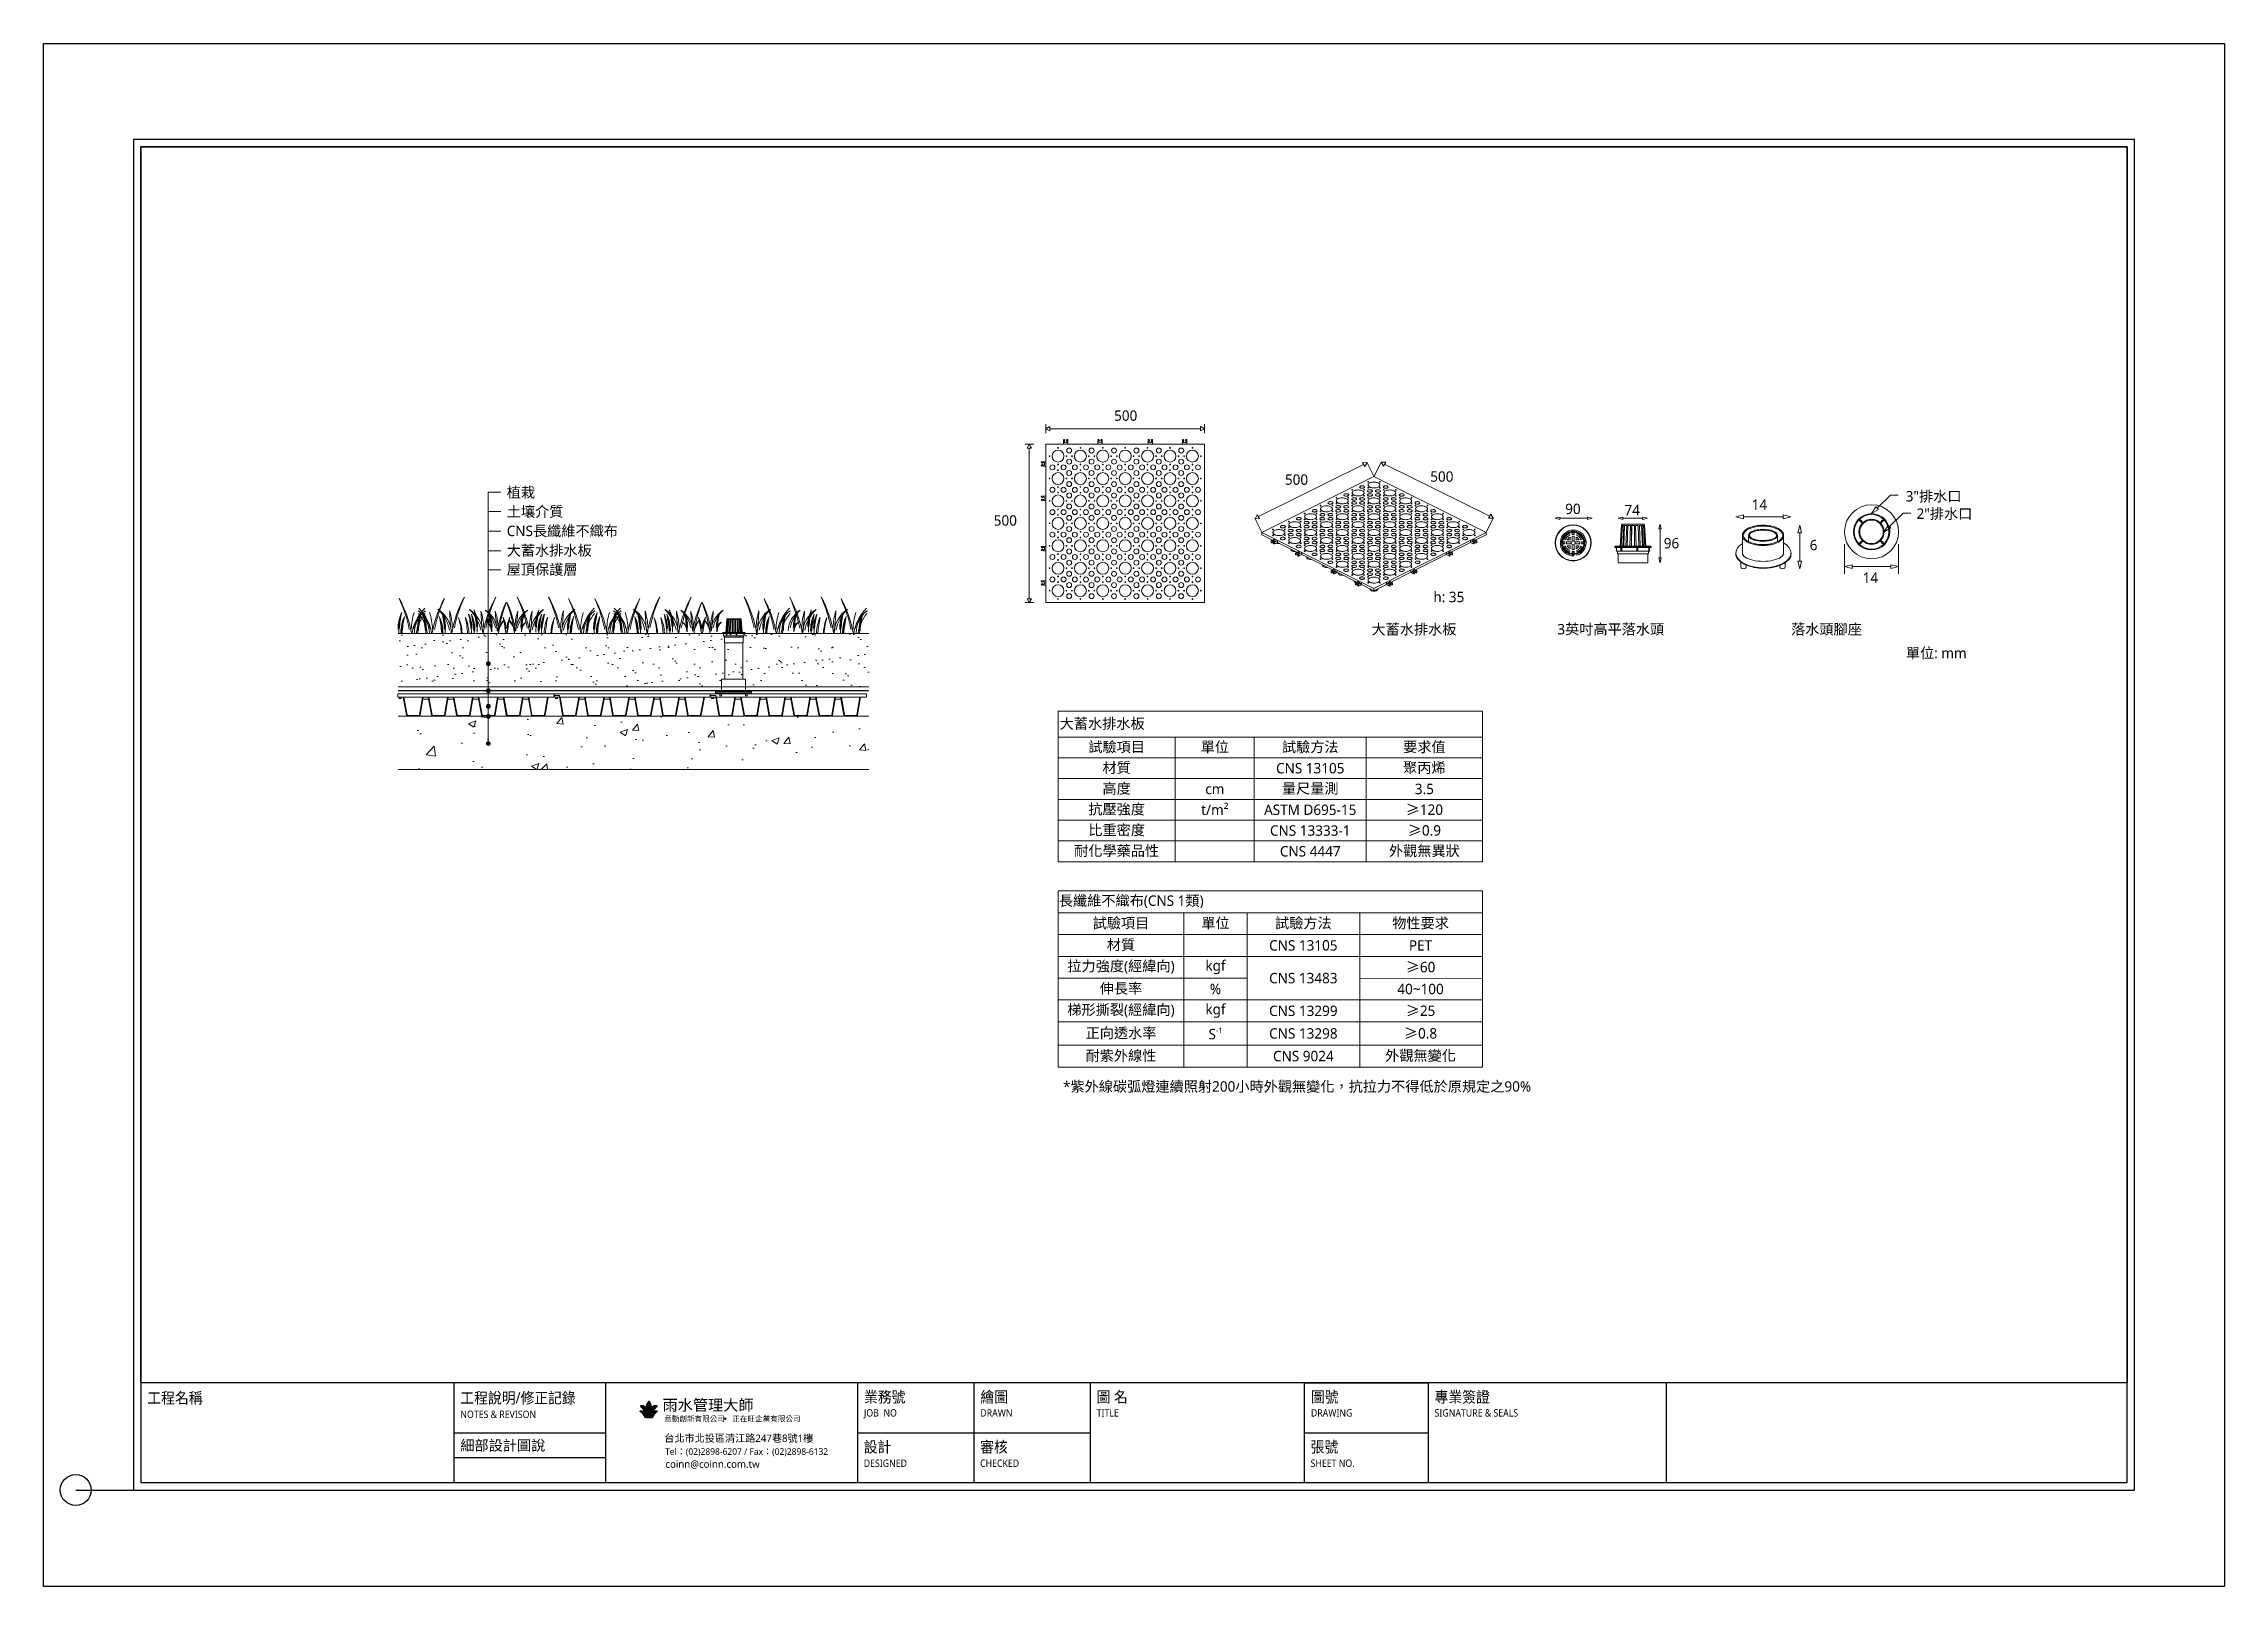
# Model space of a CAD drawing. Header units: millimetres. Extents: x 438 to 4638, y 478 to 3448.
import ezdxf
from ezdxf.enums import TextEntityAlignment as Align

# ---------------------------------------------------------------- set-up
doc = ezdxf.new("R2010")
doc.units = ezdxf.units.MM
doc.styles.get("Standard").update_dxf_attribs({"font": 'arial.ttf'})
doc.styles.add('圖框文字', font='Microsoft JhengHei.ttf')
doc.styles.add('微軟正黑體-20', font='Microsoft JhengHei.ttf', dxfattribs={"height": 20})

msp = doc.modelspace()

# ---------------------------------------------------------------- texts
at = {"lineweight": 5, "style": '微軟正黑體-20'}
for s, p in [('植栽', (1330.4, 2574.6)), ('90', (3368.9, 2542.8)), ('14', (3728, 2550.9, -22.6)), ('3"排水口', (4024.7, 2567.1, -22.6)), ('土壤介質', (1330.4, 2537.5)), ('CNS長纖維不織布', (1330.4, 2500.3)), ('74', (3483, 2540.5)), ('2"排水口', (4045.6, 2533.5, -22.6)), ('大蓄水排水板', (1330.4, 2462.7)), ('96', (3558.7, 2476.7)), ('6', (3839.8, 2473, -22.6)), ('屋頂保護層', (1330.4, 2426)), ('14', (3941.8, 2410.3, -22.6)), ('*紫外線碳弧燈連續照射200小時外觀無變化，抗拉力不得低於原規定之90%%%', (2401.7, 1430.8))]:
    msp.add_text(s, height=20, dxfattribs=at).set_placement(p)
at = {"color": 3, "style": '圖框文字', "width": 0.91}
for s, p in [('工程名稱', (638.2, 841.2, -163.2)), ('工程說明/修正記錄', (1241, 841.2, -163.2)), ('業務號', (2018.4, 843, -163.2)), ('繪圖', (2242.5, 843, -163.2)), ('圖 名', (2466.6, 843, -163.2)), ('圖號', (2879.1, 843, -163.2)), ('專業簽證', (3117.4, 843, -163.2)), ('設計', (2017.9, 746.9, -163.2)), ('審核', (2242, 746.9, -163.2)), ('張號', (2878.6, 746.9, -163.2))]:
    msp.add_text(s, height=21.43, dxfattribs=at).set_placement(p, align=Align.MIDDLE_LEFT)
at = {"color": 4, "style": '圖框文字'}
msp.add_text('雨水管理大師', height=21.43, dxfattribs=at).set_placement((1630.4, 816.8, -163.2))
at = {"style": '圖框文字', "width": 0.91}
for s, height, p in [('NOTES & REVISON', 14.212, (1241, 809.6, -163.2)), ('JOB  NO', 14.21, (2018.4, 812.4, -163.2)), ('DRAWN', 14.21, (2242.5, 812.4, -163.2)), ('TITLE', 14.21, (2466.6, 812.4, -163.2)), ('DRAWING', 14.21, (2879.1, 812.4, -163.2)), ('SIGNATURE & SEALS', 14.212, (3117.4, 812.4, -163.2)), ('DESIGNED', 14.21, (2017.9, 715.5, -163.2)), ('CHECKED', 14.21, (2242, 715.5, -163.2)), ('SHEET NO.', 14.21, (2878.6, 715.5, -163.2))]:
    msp.add_text(s, height=height, dxfattribs=at).set_placement(p, align=Align.MIDDLE_LEFT)
at = {"style": '圖框文字'}
for s, height, p in [('意動創新有限公司    正在旺企業有限公司', 10.422, (1633.8, 795.9, -163.2)), ('台北市北投區清江路247巷8號1樓', 14.283, (1633.8, 756.4, -163.2)), ('coinn@coinn.com.tw', 14.283, (1635.9, 706.7, -163.2))]:
    msp.add_text(s, height=height, dxfattribs=at).set_placement(p)
at = {"color": 3, "style": '圖框文字'}
msp.add_text('細部設計圖說', height=20, dxfattribs=at).set_placement((1241, 749.8, -163.2), align=Align.MIDDLE_LEFT)
at = {"style": '圖框文字', "width": 0.98}
msp.add_text('Tel：(02)2898-6207 / Fax：(02)2898-6132', height=12.739, dxfattribs=at).set_placement((1635.4, 731.6, -163.2))
at = {"lineweight": 5, "char_height": 20, "style": '微軟正黑體-20'}
for s, insert, width, attachment_point in [('500', (2500.1, 2732.2), 66.475, 4), ('500', (2829.1, 2609), 66.475, 4), ('500', (3109, 2614.9), 66.475, 4), ('500', (2268.3, 2530.3), 66.475, 4), ('h: 35', (3115, 2383), 106.617, 4), ('大蓄水排水板', (2995.8, 2319.9), 811.322, 4), ('3英吋高平落水頭', (3456.7, 2320), 199.012, 5), ('落水頭腳座', (3872.1, 2320), 130.8, 5), ('單位: mm', (4083.5, 2274.1), 112.75, 5), ('大蓄水排水板', (2395.3, 2138.4), 811.322, 4), ('{\\fMicrosoft JhengHei|b0|i0|c136|p34;試驗項目}', (2505, 2093.4), 219.522, 5), ('{\\fMicrosoft JhengHei|b0|i0|c136|p34;單位}', (2694.1, 2093.4), 146.031, 5), ('{\\fMicrosoft JhengHei|b0|i0|c136|p34;試驗方法}', (2877.9, 2093.4), 209.181, 5), ('{\\fMicrosoft JhengHei|b0|i0|c136|p34;要求值}', (3097.7, 2093.4), 217.878, 5), ('{\\fMicrosoft JhengHei|b0|i0|c136|p34;材質}', (2505, 2053.4), 219.522, 5), ('CNS 13105', (2877.9, 2053.4), 209.181, 5), ('{\\fMicrosoft JhengHei|b0|i0|c136|p34;聚丙烯}', (3097.7, 2053.4), 217.878, 5), ('高度', (2505, 2013.4), 219.522, 5), ('\\A1;cm', (2694.1, 2013.4), 146.031, 5), ('量尺量測', (2877.9, 2013.4), 209.181, 5), ('3.5', (3097.7, 2013.4), 217.878, 5), ('{\\fMicrosoft JhengHei|b0|i0|c136|p34;抗壓強度}', (2505, 1973.4), 219.522, 5), ('\\A1;{\\fMicrosoft JhengHei|b0|i0|c136|p34;t/m²}', (2694.1, 1973.4), 146.031, 5), ('{\\fMicrosoft JhengHei|b0|i0|c136|p34;ASTM D695-15}', (2877.9, 1973.4), 209.181, 5), ('{\\fSimSun|b0|i0|c134|p2;≥}120', (3097.7, 1973.4), 217.878, 5), ('比重密度', (2505, 1933.4), 219.522, 5), ('{\\fMicrosoft JhengHei|b0|i0|c136|p34;CNS 13333-1}', (2877.9, 1933.4), 209.181, 5), ('{\\fSimSun|b0|i0|c134|p2;≥}0.9', (3097.7, 1933.4), 217.878, 5), ('{\\fMicrosoft JhengHei|b0|i0|c136|p34;耐化學藥品性}', (2505, 1893.4), 219.522, 5), ('{\\fMicrosoft JhengHei|b0|i0|c136|p34;CNS 4447}', (2877.9, 1893.4), 209.181, 5), ('{\\fMicrosoft JhengHei|b0|i0|c136|p34;外觀無異狀}', (3097.7, 1893.4), 217.878, 5), ('長纖維不織布(CNS 1類)', (2393.7, 1796.3), 770.955, 4), ('{\\C256;試驗項目}', (2513.4, 1754.3), 239.424, 5), ('單位', (2695.4, 1754.3), 118.521, 5), ('試驗方法', (2864.6, 1754.3), 213.977, 5), ('物性要求', (3090.3, 1754.3), 190.033, 5), ('材質', (2513.4, 1712.3), 239.424, 5), ('CNS 13105', (2864.6, 1712.3), 213.977, 5), ('PET', (3090.3, 1712.3), 190.033, 5), ('{\\C256;拉力強度(經緯向)}', (2513.4, 1670.3), 239.424, 5), ('kgf', (2695.4, 1670.3), 118.521, 5), ('{\\fSimSun|b0|i0|c134|p2;≥}60', (3090.3, 1670.3), 190.033, 5), ('{\\C256;伸長率}', (2513.4, 1628.3), 239.424, 5), ('CNS 13483', (2864.6, 1649.3), 213.977, 5), ('{\\C256;40~100}', (3090.3, 1628.3), 190.033, 5), ('{\\C256;梯形撕裂(經緯向)}', (2513.4, 1586.3), 239.424, 5), ('kgf', (2695.4, 1586.3), 118.521, 5), ('CNS 13299', (2864.6, 1586.3), 213.977, 5), ('{\\fSimSun|b0|i0|c134|p2;≥}25', (3090.3, 1586.3), 190.033, 5), ('{\\C256;正向透水率}', (2513.4, 1542.8), 239.424, 5), ('\\A1;{\\C256;S\\H0.525x;\\S-1^ ;}', (2695.4, 1542.8), 118.521, 5), ('{\\C256;耐紫外線性}', (2513.4, 1499.2), 239.424, 5), ('CNS 13298', (2864.6, 1542.8), 213.977, 5), ('{\\C256;外觀無變化}', (3090.3, 1499.2), 190.033, 5), ('CNS 9024', (2864.6, 1499.2), 213.977, 5)]:
    msp.add_mtext(s, dxfattribs=dict(at, insert=insert, width=width, attachment_point=attachment_point))
at = {"lineweight": 5, "char_height": 20, "attachment_point": 5}
for s, insert, width in [('{\\fMicrosoft JhengHei|b0|i0|c136|p34;\\C256;%}', (2695.4, 1628.3), 118.521), ('{\\fSimSun|b0|i0|c134|p2;≥\\fMicrosoft JhengHei|b0|i0|c136|p34;0.8}', (3090.3, 1542.8), 190.033)]:
    msp.add_mtext(s, dxfattribs=dict(at, insert=insert, width=width))

# ---------------------------------------------------------------- hatches: boundary and pattern name
at = {"lineweight": 5}
h = msp.add_hatch(dxfattribs=at)
h.set_pattern_fill('AR-SAND', color=256)
h.set_pattern_definition([(37.5, (279.173, 596.37), (-1.6, 48.9413), [0, -38.608, 0, -43.18, 0, -41.275]), (7.5, (279.173, 596.37), (44.9523, 71.6825), [0, -20.828, 0, -34.798, 0, -13.335]), (327.5, (247.93, 596.37), (79.09924, 0.1437), [0, -12.7, 0, -45.72, 0, -59.69]), (317.5, (247.93, 596.37), (76.3556, 22.293), [0, -6.35, 0, -29.972, 0, -34.29])])
h.paths.add_polyline_path([(2027.5, 2313), (1121.2, 2313), (1121.2, 2210.3), (2027.5, 2210.3)])
h = msp.add_hatch(color=256, dxfattribs=at)
h.dxf.hatch_style = 1
h.paths.add_polyline_path([(1298.7, 2337.5, 1), (1291.1, 2337.5, 1)])
h = msp.add_hatch(color=256, dxfattribs=at)
h.dxf.hatch_style = 1
h.paths.add_polyline_path([(1298.7, 2254.8, 1), (1291.1, 2254.8, 1)])
h = msp.add_hatch(color=256, dxfattribs=at)
h.dxf.hatch_style = 1
h.paths.add_polyline_path([(1298.7, 2202.8, 1), (1291.1, 2202.8, 1)])
h = msp.add_hatch(dxfattribs=at)
h.set_pattern_fill('AR-CONC', color=256, scale=0.8)
h.set_pattern_definition([(50, (279.17, 585.73), (145.748, -12.751), [15.24, -167.64]), (355, (279.17, 585.73), (-28.195, 152.845), [12.192, -134.1125]), (100.4514, (291.32, 584.67), (117.553, 140.094), [12.952, -142.472]), (46.184, (279.17, 626.37), (216.863, -33.634), [22.86, -251.46]), (96.636, (297.25, 623.57), (189.923, 197.94), [19.428, -213.708]), (351.184, (279.17, 626.37), (189.923, 197.94), [18.288, -201.168]), (21, (299.49, 616.21), (121.2915, -81.812), [15.24, -167.64]), (326, (299.5, 616.21), (49.442, 147.35), [12.192, -134.112]), (71.4514, (309.6, 609.4), (170.733, 65.538), [12.952, -142.472]), (37.5, (279.173, 585.734), (2.4709, 67.644), [0, -132.4864, 0, -136.144, 0, -134.62]), (7.5, (279.17, 585.734), (53.4557, 80.1445), [0, -77.6224, 0, -129.4384, 0, -51.308]), (327.5, (233.86, 585.734), (108.4725, -4.583), [0, -50.8, 0, -158.496, 0, -210.312]), (317.5, (213.54, 585.73), (118.5033, 20.3412), [0, -66.04, 0, -105.2576, 0, -149.352])])
h.paths.add_polyline_path([(2027.5, 2153.4), (1121.2, 2153.4), (1121.2, 2050.8), (2027.5, 2050.8)])
h = msp.add_hatch(color=256, dxfattribs=at)
h.dxf.hatch_style = 1
h.paths.add_polyline_path([(1298.7, 2172.4, 1), (1291.1, 2172.4, 1)])
h = msp.add_hatch(color=256, dxfattribs=at)
h.dxf.hatch_style = 1
h.paths.add_polyline_path([(1298.7, 2153.4, 1), (1291.1, 2153.4, 1)])
h = msp.add_hatch(color=256, dxfattribs=at)
h.dxf.hatch_style = 1
h.paths.add_polyline_path([(1298.7, 2101.1, 1), (1291.1, 2101.1, 1)])
at = {"true_color": 0xf8d731}
h = msp.add_hatch(color=40, dxfattribs=at)
h.dxf.hatch_style = 1
edge = h.paths.add_edge_path()
edge.add_spline(control_points=[(1609.1, 814.8), (1610, 815.4), (1611, 815.9), (1611.8, 816.4), (1612.8, 816.7), (1613.2, 816.9), (1613.2, 816.9), (1613.3, 817.1), (1614, 818.2), (1614.4, 818.7), (1614.7, 819.3), (1615.2, 819.8), (1615.6, 820.4), (1616.1, 821.1), (1616.4, 821.5), (1616.9, 822), (1617.7, 822.9), (1618, 823.2), (1618.3, 823.6), (1618.8, 824), (1619.3, 824.4), (1619.5, 824.6), (1619.8, 824.9), (1620, 825.1), (1620.1, 825.4), (1620.1, 825.5), (1620, 825.7), (1620, 825.7), (1619.7, 825.9), (1619.4, 826), (1618.9, 826), (1618.4, 826.1), (1618, 826.2), (1617.4, 826.2), (1616.7, 826.2), (1616, 826.1), (1615.3, 826), (1614.9, 825.9), (1614.2, 825.7), (1613.5, 825.4), (1613, 825.2), (1612.4, 824.9), (1611.8, 824.5), (1611.1, 824.1), (1610.7, 823.8), (1610.2, 823.4), (1609.7, 823), (1609.3, 822.6), (1609.2, 822.6), (1609.2, 822.6), (1609.2, 822.7), (1609.1, 823.6), (1609, 824.4), (1608.3, 827.6), (1607.9, 828.6), (1607.3, 830.1), (1606.7, 831.2), (1606.2, 832.3), (1605.3, 833.5), (1604.6, 834.2), (1604.2, 834.5), (1603.9, 834.6), (1603.7, 834.5), (1603.5, 834.3), (1603.2, 834.1), (1603.1, 834), (1602.7, 833.5), (1602.5, 833.3), (1602.2, 832.8), (1601.8, 832.3), (1601.5, 831.8), (1601.1, 830.9), (1600.4, 829.5), (1599.7, 827.7), (1599.4, 826.8), (1599, 825.2), (1598.8, 823.7), (1598.8, 822.8), (1598.8, 822.6), (1598.7, 822.6), (1597.7, 823.5), (1596.6, 824.2), (1595.3, 825), (1593.8, 825.6), (1592.4, 826), (1591.1, 826.2), (1589.2, 826.1), (1588.2, 825.9), (1587.9, 825.7), (1587.9, 825.6), (1587.9, 825.5), (1587.9, 825.3), (1588, 825), (1588.3, 824.7), (1588.9, 824.1), (1589.4, 823.7), (1589.9, 823.2), (1591.1, 822), (1591.8, 821.1), (1592.2, 820.7), (1592.6, 820), (1593.1, 819.4), (1593.7, 818.6), (1594.1, 817.9), (1594.7, 817), (1594.7, 816.9), (1594.9, 816.8), (1595.7, 816.5), (1596.5, 816.1), (1597.2, 815.8), (1597.6, 815.5), (1598, 815.2), (1598.6, 814.9), (1598.8, 814.8), (1598.9, 814.8), (1598.9, 814.8), (1598.9, 815), (1599.1, 816.6), (1599.4, 817.9), (1599.6, 819), (1600.2, 820.8), (1600.4, 821.4), (1600.7, 822.4), (1601.1, 823.3), (1601.4, 823.8), (1601.9, 824.7), (1602.3, 825.3), (1602.8, 825.8), (1603.3, 826.2), (1603.6, 826.3), (1604, 826.3), (1604.3, 826.3), (1604.8, 826.1), (1605.3, 825.6), (1605.7, 825.2), (1606, 824.6), (1606.5, 823.8), (1607, 822.8), (1607.4, 821.9), (1607.7, 821), (1608, 820), (1608.2, 819.4), (1608.4, 818.4), (1608.7, 817.5), (1608.9, 816.5), (1609, 815.9), (1609.1, 815.1), (1609.1, 814.8), (1609.1, 814.8)], knot_values=[0, 0, 0, 0, 1, 2, 3, 4, 5, 6, 7, 8, 9, 10, 11, 12, 13, 14, 15, 16, 17, 18, 19, 20, 21, 22, 23, 24, 25, 26, 27, 28, 29, 30, 31, 32, 33, 34, 35, 36, 37, 38, 39, 40, 41, 42, 43, 44, 45, 46, 47, 48, 49, 50, 51, 52, 53, 54, 55, 56, 57, 58, 59, 60, 61, 61, 61, 62, 63, 64, 65, 66, 67, 68, 69, 70, 71, 72, 73, 74, 75, 76, 77, 78, 79, 80, 81, 82, 83, 84, 85, 86, 87, 88, 89, 90, 91, 92, 93, 94, 95, 96, 97, 98, 99, 100, 101, 102, 103, 104, 105, 106, 107, 108, 109, 110, 111, 112, 113, 114, 115, 116, 117, 118, 119, 120, 121, 122, 123, 124, 125, 126, 127, 128, 129, 130, 131, 132, 133, 134, 135, 136, 137, 138, 139, 140, 141, 142, 143, 144, 144, 144, 144], degree=3, periodic=0)
edge = h.paths.add_edge_path()
edge.add_spline(control_points=[(1604, 803.1), (1607.1, 803.1), (1609.1, 803.1), (1609.8, 803.1), (1610.2, 803.2), (1610.6, 803.3), (1610.8, 803.4), (1611.1, 803.7), (1611.3, 803.9), (1611.6, 804.6), (1612.2, 805.8), (1612.5, 806.4), (1613, 807.2), (1613.5, 808), (1614.1, 808.8), (1614.7, 809.7), (1615.5, 810.6), (1616.3, 811.5), (1617.4, 812.6), (1618.2, 813.3), (1618.8, 813.9), (1619.4, 814.4), (1619.9, 814.8), (1620.2, 815.2), (1620.3, 815.4), (1620.4, 815.6), (1620.3, 815.8), (1620.2, 816), (1620, 816.1), (1619.4, 816.2), (1618.7, 816.3), (1617.4, 816.4), (1616.4, 816.3), (1615.2, 816.3), (1614.2, 816.1), (1613, 815.8), (1612.3, 815.5), (1611.4, 815), (1610.5, 814.5), (1609.4, 813.8), (1608.6, 813.2), (1608.2, 812.7), (1608.1, 812.8), (1608, 813.2), (1607.9, 814.1), (1607.5, 816.6), (1607.2, 818), (1606.7, 819.6), (1606.3, 821.1), (1605.5, 822.9), (1604.8, 824.2), (1604.7, 824.4), (1604.4, 824.7), (1604.1, 824.9), (1604, 824.9), (1603.8, 825), (1603.6, 824.8), (1603.3, 824.6), (1603, 824.2), (1602.7, 823.7), (1602.2, 822.9), (1601.9, 822.1), (1601.5, 821.3), (1601.1, 820.2), (1600.8, 819.2), (1600.4, 817.8), (1600.2, 816.6), (1599.9, 815.4), (1599.8, 814.3), (1599.7, 813.4), (1599.6, 812.8), (1599.6, 812.7), (1599.5, 812.8), (1599.2, 813), (1598.2, 813.7), (1597.3, 814.4), (1596.5, 814.9), (1595.7, 815.3), (1594.7, 815.8), (1593.7, 816.1), (1592.7, 816.3), (1591.9, 816.3), (1590.8, 816.4), (1589.3, 816.3), (1588.5, 816.2), (1587.9, 816.2), (1587.5, 816), (1587.5, 815.8), (1587.5, 815.5), (1587.7, 815.2), (1588.1, 814.7), (1589.1, 813.8), (1590, 813), (1591, 812), (1591.8, 811.2), (1592.7, 810.2), (1593.6, 809.1), (1594.7, 807.4), (1595.4, 806.2), (1596.1, 804.9), (1596.5, 804), (1596.7, 803.7), (1597, 803.5), (1597.4, 803.3), (1598.1, 803.2), (1599.2, 803.2), (1604, 803.1)], knot_values=[0, 0, 0, 0, 1, 2, 3, 4, 5, 6, 7, 8, 9, 10, 11, 12, 13, 14, 15, 16, 17, 18, 19, 20, 21, 22, 23, 24, 25, 26, 27, 28, 29, 30, 31, 32, 33, 34, 35, 36, 37, 38, 39, 40, 41, 42, 43, 44, 45, 46, 47, 48, 49, 50, 51, 52, 53, 54, 55, 56, 57, 58, 59, 60, 61, 62, 63, 64, 65, 66, 67, 68, 69, 70, 71, 72, 73, 74, 75, 76, 77, 78, 79, 80, 81, 82, 83, 84, 85, 86, 87, 88, 89, 90, 91, 92, 93, 94, 95, 96, 97, 98, 99, 100, 101, 102, 103, 104, 104, 104, 104], degree=3, periodic=0)
h = msp.add_hatch(color=256)
h.dxf.hatch_style = 1
h.paths.add_polyline_path([(1752.3, 801.1, 1), (1749.1, 801.1, 1)])

# ---------------------------------------------------------------- linework, layer by layer
for p, q in [((438.5, 3448.4, -163.2), (4638.5, 3448.4, -163.2)), ((438.5, 478.4, -163.2), (438.5, 3448.4, -163.2)), ((4638.5, 3448.4, -163.2), (4638.5, 478.4, -163.2)), ((625.5, 3249.6, -163.2), (4451.4, 3249.6, -163.2)), ((625.5, 870.4, -163.2), (625.5, 3249.6, -163.2)), ((4451.4, 3249.6, -163.2), (625.5, 3249.6, -163.2)), ((625.5, 3249.6, -163.2), (625.5, 678.2, -163.2)), ((4451.4, 3249.6, -163.2), (4451.4, 870.4, -163.2)), ((4451.4, 678.2, -163.2), (4451.4, 3249.6, -163.2)), ((4451.4, 870.4, -163.2), (625.5, 870.4, -163.2)), ((4451.4, 870.4, -163.2), (625.5, 870.4, -163.2)), ((1228.4, 870.4, -163.2), (1228.4, 678.2, -163.2)), ((1520.3, 870.4, -163.2), (1520.3, 678.2, -163.2)), ((2005.7, 870.4, -163.2), (2005.7, 678.2, -163.2)), ((2229.8, 870.4, -163.2), (2229.8, 678.2, -163.2)), ((2453.9, 870.4, -163.2), (2453.9, 678.2, -163.2)), ((2866.4, 870.4, -163.2), (3104.7, 870.4, -163.2)), ((2866.4, 870.4, -163.2), (2866.4, 678.2, -163.2)), ((3104.7, 870.4, -163.2), (3104.7, 678.2, -163.2)), ((3104.7, 870.4, -163.2), (3104.7, 678.2, -163.2)), ((3563.5, 870.4, -163.2), (3563.5, 678.2, -163.2)), ((1228.4, 774.3, -163.2), (1520.3, 774.3, -163.2)), ((2005.7, 774.3, -163.2), (2453.9, 774.3, -163.2)), ((2866.4, 774.3, -163.2), (3104.7, 774.3, -163.2)), ((1228.4, 726.2, -163.2), (1520.3, 726.2, -163.2)), ((625.5, 678.2, -163.2), (4451.4, 678.2, -163.2)), ((500.3, 663.9, -163.2), (611.3, 663.9, -163.2)), ((4638.5, 478.4, -163.2), (438.5, 478.4, -163.2))]:
    msp.add_line(p, q)
at = {"color": 4}
for p, q in [((4465.6, 3263.8, -163.2), (611.3, 3263.8, -163.2)), ((611.3, 3263.8, -163.2), (611.3, 663.9, -163.2)), ((4465.6, 663.9, -163.2), (4465.6, 3263.8, -163.2)), ((611.3, 663.9, -163.2), (4465.6, 663.9, -163.2))]:
    msp.add_line(p, q, dxfattribs=at)
at = {"lineweight": 5}
for p, q in [((2368.9, 2698.2), (2368.9, 2716.1)), ((2376.6, 2707.1), (2666.4, 2707.1)), ((2674.1, 2698.2), (2674.1, 2716.1)), ((2327.9, 2677.4), (2345.8, 2677.4)), ((2336.8, 2669.7), (2336.8, 2379.9)), ((2368.9, 2372.2), (2368.9, 2677.4)), ((2368.9, 2677.4), (2674.1, 2677.4)), ((2402.8, 2682.3), (2402.8, 2677.4)), ((2403.1, 2685), (2403.5, 2684.6)), ((2405.3, 2685.1), (2404.2, 2686.2)), ((2409.6, 2686.2), (2408.5, 2685.1)), ((2410.3, 2684.6), (2410.8, 2685)), ((2411.1, 2677.4), (2411.1, 2682.3)), ((2469, 2682.3), (2469, 2677.4)), ((2469.3, 2685), (2469.7, 2684.6)), ((2471.5, 2685.1), (2470.5, 2686.2)), ((2475.9, 2686.2), (2474.8, 2685.1)), ((2476.6, 2684.6), (2477, 2685)), ((2477.3, 2677.4), (2477.3, 2682.3)), ((2565.8, 2677.4), (2565.8, 2682.3)), ((2566.5, 2684.6), (2566, 2685)), ((2567.2, 2686.2), (2568.3, 2685.1)), ((2571.5, 2685.1), (2572.6, 2686.2)), ((2573.7, 2685), (2573.3, 2684.6)), ((2574, 2682.3), (2574, 2677.4)), ((2632, 2677.4), (2632, 2682.3)), ((2632.7, 2684.6), (2632.3, 2685)), ((2633.4, 2686.2), (2634.5, 2685.1)), ((2637.7, 2685.1), (2638.8, 2686.2)), ((2640, 2685), (2639.5, 2684.6)), ((2640.2, 2682.3), (2640.2, 2677.4)), ((2674.1, 2677.4), (2674.1, 2372.2)), ((2361.2, 2641), (2360.1, 2642.1)), ((2360.1, 2636.7), (2361.2, 2637.8)), ((2361.3, 2643.2), (2361.7, 2642.8)), ((2361.7, 2636), (2361.3, 2635.6)), ((2364, 2643.5), (2368.9, 2643.5)), ((2368.9, 2635.3), (2364, 2635.3)), ((2778.1, 2537.8), (2980.6, 2637.9)), ((2784.8, 2507.1), (3000.6, 2615)), ((3000.3, 2615.6), (2986.7, 2642.8)), ((2988.5, 2604.4), (2988.5, 2604.9)), ((2989.9, 2604.4), (2989.9, 2604.9)), ((3000.6, 2615), (3216.4, 2507.1)), ((3000.9, 2615.6), (3014.9, 2643.6)), ((3011.3, 2604.4), (3011.3, 2604.9)), ((3012.7, 2604.4), (3012.7, 2604.9)), ((3020.9, 2638.6), (3223.6, 2538.6)), ((1294.9, 2101.1), (1294.9, 2584.7)), ((1294.9, 2584.7), (1318.7, 2584.7)), ((2361.2, 2574.8), (2360.1, 2575.9)), ((2360.1, 2570.5), (2361.2, 2571.6)), ((2361.3, 2577), (2361.7, 2576.6)), ((2361.7, 2569.8), (2361.3, 2569.3)), ((2364, 2577.3), (2368.9, 2577.3)), ((2368.9, 2569.1), (2364, 2569.1)), ((2927.5, 2573.9), (2927.5, 2574.4)), ((2927.5, 2562.5), (2927.5, 2563)), ((2928.9, 2573.9), (2928.9, 2574.4)), ((2928.9, 2562.5), (2928.9, 2563)), ((2950.3, 2573.9), (2950.3, 2574.4)), ((2950.3, 2562.5), (2950.3, 2563)), ((2951.7, 2573.9), (2951.7, 2574.4)), ((2951.7, 2562.5), (2951.7, 2563)), ((2958, 2589.1), (2958, 2589.6)), ((2958, 2577.7), (2958, 2578.2)), ((2959.4, 2589.1), (2959.4, 2589.6)), ((2959.4, 2577.7), (2959.4, 2578.2)), ((2980.8, 2589.1), (2980.8, 2589.6)), ((2980.8, 2577.7), (2980.8, 2578.2)), ((2982.2, 2589.1), (2982.2, 2589.6)), ((2982.2, 2577.7), (2982.2, 2578.2)), ((2988.5, 2593), (2988.5, 2593.5)), ((2988.5, 2573.9), (2988.5, 2574.4)), ((2988.5, 2562.5), (2988.5, 2563)), ((2989.9, 2593), (2989.9, 2593.5)), ((2989.9, 2573.9), (2989.9, 2574.4)), ((2989.9, 2562.5), (2989.9, 2563)), ((3011.3, 2593), (3011.3, 2593.5)), ((3011.3, 2573.9), (3011.3, 2574.4)), ((3011.3, 2562.5), (3011.3, 2563)), ((3012.7, 2593), (3012.7, 2593.5)), ((3012.7, 2573.9), (3012.7, 2574.4)), ((3012.7, 2562.5), (3012.7, 2563)), ((3019, 2589.1), (3019, 2589.6)), ((3019, 2577.7), (3019, 2578.2)), ((3020.4, 2589.1), (3020.4, 2589.6)), ((3020.4, 2577.7), (3020.4, 2578.2)), ((3041.8, 2589.1), (3041.8, 2589.6)), ((3041.8, 2577.7), (3041.8, 2578.2)), ((3043.2, 2589.1), (3043.2, 2589.6)), ((3043.2, 2577.7), (3043.2, 2578.2)), ((3049.5, 2573.9), (3049.5, 2574.4)), ((3049.5, 2562.5), (3049.5, 2563)), ((3050.9, 2573.9), (3050.9, 2574.4)), ((3050.9, 2562.5), (3050.9, 2563)), ((3072.3, 2573.9), (3072.3, 2574.4)), ((3072.3, 2562.5), (3072.3, 2563)), ((3073.8, 2573.9), (3073.8, 2574.4)), ((3073.8, 2562.5), (3073.8, 2563)), ((3969.5, 2553.9), (3995.6, 2579.4)), ((3995.6, 2579.4), (4010.1, 2579.4)), ((1294.9, 2547.5), (1318.7, 2547.5)), ((2784.6, 2507.7), (2770.9, 2534.9)), ((2835.9, 2528.1), (2835.9, 2528.6)), ((2837.3, 2528.1), (2837.3, 2528.6)), ((2858.7, 2528.1), (2858.7, 2528.6)), ((2860.1, 2528.1), (2860.1, 2528.6)), ((2866.4, 2543.4), (2866.4, 2543.9)), ((2866.4, 2531.9), (2866.4, 2532.5)), ((2867.9, 2543.4), (2867.9, 2543.9)), ((2867.9, 2531.9), (2867.9, 2532.5)), ((2889.3, 2543.4), (2889.3, 2543.9)), ((2889.3, 2531.9), (2889.3, 2532.5)), ((2890.7, 2543.4), (2890.7, 2543.9)), ((2890.7, 2531.9), (2890.7, 2532.5)), ((2897, 2558.6), (2897, 2559.1)), ((2897, 2547.2), (2897, 2547.7)), ((2897, 2528.1), (2897, 2528.6)), ((2898.4, 2558.6), (2898.4, 2559.1)), ((2898.4, 2547.2), (2898.4, 2547.7)), ((2898.4, 2528.1), (2898.4, 2528.6)), ((2919.8, 2558.6), (2919.8, 2559.1)), ((2919.8, 2547.2), (2919.8, 2547.7)), ((2919.8, 2528.1), (2919.8, 2528.6)), ((2921.2, 2558.6), (2921.2, 2559.1)), ((2921.2, 2547.2), (2921.2, 2547.7)), ((2921.2, 2528.1), (2921.2, 2528.6)), ((2927.5, 2543.4), (2927.5, 2543.9)), ((2927.5, 2531.9), (2927.5, 2532.5)), ((2928.9, 2543.4), (2928.9, 2543.9)), ((2928.9, 2531.9), (2928.9, 2532.5)), ((2950.3, 2543.4), (2950.3, 2543.9)), ((2950.3, 2531.9), (2950.3, 2532.5)), ((2951.7, 2543.4), (2951.7, 2543.9)), ((2951.7, 2531.9), (2951.7, 2532.5)), ((2958, 2558.6), (2958, 2559.1)), ((2958, 2547.2), (2958, 2547.7)), ((2958, 2528.1), (2958, 2528.6)), ((2959.4, 2558.6), (2959.4, 2559.1)), ((2959.4, 2547.2), (2959.4, 2547.7)), ((2959.4, 2528.1), (2959.4, 2528.6)), ((2980.8, 2558.6), (2980.8, 2559.1)), ((2980.8, 2547.2), (2980.8, 2547.7)), ((2980.8, 2528.1), (2980.8, 2528.6)), ((2982.2, 2558.6), (2982.2, 2559.1)), ((2982.2, 2547.2), (2982.2, 2547.7)), ((2982.2, 2528.1), (2982.2, 2528.6)), ((2988.5, 2543.4), (2988.5, 2543.9)), ((2988.5, 2531.9), (2988.5, 2532.5)), ((2989.9, 2543.4), (2989.9, 2543.9)), ((2989.9, 2531.9), (2989.9, 2532.5)), ((3011.3, 2543.4), (3011.3, 2543.9)), ((3011.3, 2531.9), (3011.3, 2532.5)), ((3012.7, 2543.4), (3012.7, 2543.9)), ((3012.7, 2531.9), (3012.7, 2532.5)), ((3019, 2558.6), (3019, 2559.1)), ((3019, 2547.2), (3019, 2547.7)), ((3019, 2528.1), (3019, 2528.6)), ((3019.4, 2559.8), (3019.4, 2559.7)), ((3020.4, 2558.6), (3020.4, 2559.1)), ((3020.4, 2547.2), (3020.4, 2547.7)), ((3020.4, 2528.1), (3020.4, 2528.6)), ((3041.8, 2558.6), (3041.8, 2559.1)), ((3041.8, 2547.2), (3041.8, 2547.7)), ((3041.8, 2528.1), (3041.8, 2528.6)), ((3043.2, 2558.6), (3043.2, 2559.1)), ((3043.2, 2547.2), (3043.2, 2547.7)), ((3043.2, 2528.1), (3043.2, 2528.6)), ((3049.5, 2543.4), (3049.5, 2543.9)), ((3049.5, 2531.9), (3049.5, 2532.5)), ((3050, 2544.5), (3050, 2544.5)), ((3050.5, 2533.1), (3050.5, 2533.1)), ((3050.9, 2543.4), (3050.9, 2543.9)), ((3050.9, 2531.9), (3050.9, 2532.5)), ((3072.3, 2543.4), (3072.3, 2543.9)), ((3072.3, 2531.9), (3072.3, 2532.5)), ((3073.8, 2543.4), (3073.8, 2543.9)), ((3073.8, 2531.9), (3073.8, 2532.5)), ((3080.1, 2558.6), (3080.1, 2559.1)), ((3080.1, 2547.2), (3080.1, 2547.7)), ((3080.1, 2528.1), (3080.1, 2528.6)), ((3080.5, 2559.8), (3080.5, 2559.7)), ((3081.5, 2558.6), (3081.5, 2559.1)), ((3081.5, 2547.2), (3081.5, 2547.7)), ((3081.5, 2528.1), (3081.5, 2528.6)), ((3102.9, 2558.6), (3102.9, 2559.1)), ((3102.9, 2547.2), (3102.9, 2547.7)), ((3102.9, 2528.1), (3102.9, 2528.6)), ((3104.3, 2558.6), (3104.3, 2559.1)), ((3104.3, 2547.2), (3104.3, 2547.7)), ((3104.3, 2528.1), (3104.3, 2528.6)), ((3110.6, 2543.4), (3110.6, 2543.9)), ((3110.6, 2531.9), (3110.6, 2532.5)), ((3111, 2544.5), (3111, 2544.5)), ((3111.6, 2533.1), (3111.6, 2533.1)), ((3112, 2543.4), (3112, 2543.9)), ((3112, 2531.9), (3112, 2532.5)), ((3133.4, 2543.4), (3133.4, 2543.9)), ((3133.4, 2531.9), (3133.4, 2532.5)), ((3134.8, 2543.4), (3134.8, 2543.9)), ((3134.8, 2531.9), (3134.8, 2532.5)), ((3141.1, 2528.1), (3141.1, 2528.6)), ((3141.5, 2529.2), (3141.5, 2529.2)), ((3142.5, 2528.1), (3142.5, 2528.6)), ((3163.9, 2528.1), (3163.9, 2528.6)), ((3165.3, 2528.1), (3165.3, 2528.6)), ((3216.7, 2507.7), (3230.7, 2535.7)), ((3358.6, 2536.8), (3349.5, 2534.6)), ((3349.5, 2534.6), (3358.6, 2532.3)), ((3358.6, 2532.3), (3358.6, 2536.8)), ((3358.6, 2534.6), (3411.6, 2534.6)), ((3411.6, 2536.8), (3420.7, 2534.6)), ((3411.6, 2532.3), (3411.6, 2536.8)), ((3420.7, 2534.6), (3411.6, 2532.3)), ((3480.2, 2536.8), (3471.1, 2534.6)), ((3471.1, 2534.6), (3480.2, 2532.3)), ((3480.2, 2532.3), (3480.2, 2536.8)), ((3480.2, 2534.6), (3518.1, 2534.6)), ((3518.1, 2536.8), (3527.2, 2534.6)), ((3518.1, 2532.3), (3518.1, 2536.8)), ((3527.2, 2534.6), (3518.1, 2532.3)), ((3551.7, 2523.3), (3549.4, 2514.2)), ((3553.9, 2514.2), (3551.7, 2523.3)), ((3712.4, 2541), (3697.6, 2537.3)), ((3697.6, 2537.3), (3712.4, 2533.6)), ((3712.4, 2533.6), (3712.4, 2541)), ((3712.4, 2537.3), (3788.9, 2537.3)), ((3788.9, 2541), (3803.7, 2537.3)), ((3788.9, 2533.6), (3788.9, 2541)), ((3803.7, 2537.3), (3788.9, 2533.6)), ((3820.6, 2521.2), (3816.9, 2506.5)), ((3824.2, 2506.5), (3820.6, 2521.2)), ((3937.1, 2529.4), (3934.7, 2531.8)), ((3938.1, 2530.4), (3935.8, 2532.8)), ((3941.3, 2525.2), (3938.9, 2527.6)), ((3942.3, 2526.2), (3940, 2528.6)), ((3966.9, 2556.5), (3958.9, 2543.6)), ((3958.9, 2543.6), (3972.1, 2551.3)), ((3972.1, 2551.3), (3966.9, 2556.5)), ((3975.5, 2526.2), (3977.9, 2528.6)), ((3976.5, 2525.2), (3978.9, 2527.6)), ((3979.7, 2530.4), (3982.1, 2532.8)), ((3980.7, 2529.4), (3983.1, 2531.8)), ((3991.1, 2521.6), (3983.1, 2508.6)), ((3996.2, 2516.3), (3991.1, 2521.6)), ((3993.7, 2518.9), (4019.8, 2544.4)), ((4019.8, 2544.4), (4034.3, 2544.4)), ((1294.9, 2509.9), (1318.7, 2509.9)), ((2360.1, 2479.1), (2361.2, 2478)), ((2361.7, 2479.9), (2361.3, 2480.3)), ((2368.9, 2480.6), (2364, 2480.6)), ((2784.8, 2503.1), (2784.8, 2507.1)), ((3000.6, 2399.2), (2784.8, 2507.1)), ((2805.5, 2492.7), (2784.8, 2503.1)), ((2802.8, 2491.2), (2802.8, 2487.9)), ((2803.6, 2491.6), (2804.2, 2491.6)), ((2805.1, 2490.8), (2803.6, 2490.8)), ((2805.1, 2487.5), (2803.6, 2487.5)), ((2805.3, 2492.6), (2808.8, 2494.4)), ((2805.4, 2512.8), (2805.4, 2513.3)), ((2805.4, 2501.4), (2805.4, 2501.9)), ((2805.7, 2491.2), (2805.7, 2491.1)), ((2805.7, 2491.1), (2805.7, 2487.8)), ((2806.8, 2512.8), (2806.8, 2513.3)), ((2806.8, 2501.4), (2806.8, 2501.9)), ((2807.4, 2485.6), (2807.4, 2489.6)), ((2809, 2489.1), (2809, 2485.6)), ((2814.6, 2491.5), (2811.1, 2489.7)), ((2814.6, 2488.2), (2811.1, 2486.4)), ((2814.6, 2488.2), (2814.6, 2491.5)), ((2852.3, 2469.3), (2814.6, 2488.2)), ((2828.2, 2512.8), (2828.2, 2513.3)), ((2828.2, 2501.4), (2828.2, 2501.9)), ((2829.6, 2512.8), (2829.6, 2513.3)), ((2829.6, 2501.4), (2829.6, 2501.9)), ((2835.9, 2516.7), (2835.9, 2517.2)), ((2835.9, 2497.6), (2835.9, 2498.1)), ((2835.9, 2486.2), (2835.9, 2486.7)), ((2837.3, 2516.7), (2837.3, 2517.2)), ((2837.3, 2497.6), (2837.3, 2498.1)), ((2837.3, 2486.2), (2837.3, 2486.7)), ((2858.7, 2516.7), (2858.7, 2517.2)), ((2858.7, 2497.6), (2858.7, 2498.1)), ((2858.7, 2486.2), (2858.7, 2486.7)), ((2860.1, 2516.7), (2860.1, 2517.2)), ((2860.1, 2497.6), (2860.1, 2498.1)), ((2860.1, 2486.2), (2860.1, 2486.7)), ((2866.4, 2512.8), (2866.4, 2513.3)), ((2866.4, 2501.4), (2866.4, 2501.9)), ((2866.4, 2482.3), (2866.4, 2482.8)), ((2867.9, 2512.8), (2867.9, 2513.3)), ((2867.9, 2501.4), (2867.9, 2501.9)), ((2867.9, 2482.3), (2867.9, 2482.8)), ((2889.3, 2512.8), (2889.3, 2513.3)), ((2889.3, 2501.4), (2889.3, 2501.9)), ((2889.3, 2482.3), (2889.3, 2482.8)), ((2890.7, 2512.8), (2890.7, 2513.3)), ((2890.7, 2501.4), (2890.7, 2501.9)), ((2890.7, 2482.3), (2890.7, 2482.8)), ((2897, 2516.7), (2897, 2517.2)), ((2897, 2497.6), (2897, 2498.1)), ((2897, 2486.2), (2897, 2486.7)), ((2898.4, 2516.7), (2898.4, 2517.2)), ((2898.4, 2497.6), (2898.4, 2498.1)), ((2898.4, 2486.2), (2898.4, 2486.7)), ((2919.8, 2516.7), (2919.8, 2517.2)), ((2919.8, 2497.6), (2919.8, 2498.1)), ((2919.8, 2486.2), (2919.8, 2486.7)), ((2921.2, 2516.7), (2921.2, 2517.2)), ((2921.2, 2497.6), (2921.2, 2498.1)), ((2921.2, 2486.2), (2921.2, 2486.7)), ((2927.5, 2512.8), (2927.5, 2513.3)), ((2927.5, 2501.4), (2927.5, 2501.9)), ((2927.5, 2482.3), (2927.5, 2482.8)), ((2928.9, 2512.8), (2928.9, 2513.3)), ((2928.9, 2501.4), (2928.9, 2501.9)), ((2928.9, 2482.3), (2928.9, 2482.8)), ((2950.3, 2512.8), (2950.3, 2513.3)), ((2950.3, 2501.4), (2950.3, 2501.9)), ((2950.3, 2482.3), (2950.3, 2482.8)), ((2951.7, 2512.8), (2951.7, 2513.3)), ((2951.7, 2501.4), (2951.7, 2501.9)), ((2951.7, 2482.3), (2951.7, 2482.8)), ((2958, 2516.7), (2958, 2517.2)), ((2958, 2497.6), (2958, 2498.1)), ((2958, 2486.2), (2958, 2486.7)), ((2959.4, 2516.7), (2959.4, 2517.2)), ((2959.4, 2497.6), (2959.4, 2498.1)), ((2959.4, 2486.2), (2959.4, 2486.7)), ((2980.8, 2516.7), (2980.8, 2517.2)), ((2980.8, 2497.6), (2980.8, 2498.1)), ((2980.8, 2486.2), (2980.8, 2486.7)), ((2982.2, 2516.7), (2982.2, 2517.2)), ((2982.2, 2497.6), (2982.2, 2498.1)), ((2982.2, 2486.2), (2982.2, 2486.7)), ((2988.5, 2512.8), (2988.5, 2513.3)), ((2988.5, 2501.4), (2988.5, 2501.9)), ((2988.5, 2482.3), (2988.5, 2482.8)), ((2988.9, 2483.5), (2988.9, 2483.5)), ((2989.9, 2512.8), (2989.9, 2513.3)), ((2989.9, 2501.4), (2989.9, 2501.9)), ((2989.9, 2482.3), (2989.9, 2482.8)), ((3216.4, 2507.1), (3000.6, 2399.2)), ((3011.3, 2512.8), (3011.3, 2513.3)), ((3011.3, 2501.4), (3011.3, 2501.9)), ((3011.3, 2482.3), (3011.3, 2482.8)), ((3012.7, 2512.8), (3012.7, 2513.3)), ((3012.7, 2501.4), (3012.7, 2501.9)), ((3012.7, 2482.3), (3012.7, 2482.8)), ((3019, 2516.7), (3019, 2517.2)), ((3019, 2497.6), (3019, 2498.1)), ((3019, 2486.2), (3019, 2486.7)), ((3020.4, 2516.7), (3020.4, 2517.2)), ((3020.4, 2497.6), (3020.4, 2498.1)), ((3020.4, 2486.2), (3020.4, 2486.7)), ((3041.8, 2516.7), (3041.8, 2517.2)), ((3041.8, 2497.6), (3041.8, 2498.1)), ((3041.8, 2486.2), (3041.8, 2486.7)), ((3043.2, 2516.7), (3043.2, 2517.2)), ((3043.2, 2497.6), (3043.2, 2498.1)), ((3043.2, 2486.2), (3043.2, 2486.7)), ((3049.5, 2512.8), (3049.5, 2513.3)), ((3049.5, 2501.4), (3049.5, 2501.9)), ((3049.5, 2482.3), (3049.5, 2482.8)), ((3050.9, 2512.8), (3050.9, 2513.3)), ((3050.9, 2501.4), (3050.9, 2501.9)), ((3050.9, 2482.3), (3050.9, 2482.8)), ((3072.3, 2512.8), (3072.3, 2513.3)), ((3072.3, 2501.4), (3072.3, 2501.9)), ((3072.3, 2482.3), (3072.3, 2482.8)), ((3073.8, 2512.8), (3073.8, 2513.3)), ((3073.8, 2501.4), (3073.8, 2501.9)), ((3073.8, 2482.3), (3073.8, 2482.8)), ((3080.1, 2516.7), (3080.1, 2517.2)), ((3080.1, 2497.6), (3080.1, 2498.1)), ((3080.1, 2486.2), (3080.1, 2486.7)), ((3081.5, 2516.7), (3081.5, 2517.2)), ((3081.5, 2497.6), (3081.5, 2498.1)), ((3081.5, 2486.2), (3081.5, 2486.7)), ((3102.9, 2516.7), (3102.9, 2517.2)), ((3102.9, 2497.6), (3102.9, 2498.1)), ((3102.9, 2486.2), (3102.9, 2486.7)), ((3104.3, 2516.7), (3104.3, 2517.2)), ((3104.3, 2497.6), (3104.3, 2498.1)), ((3104.3, 2486.2), (3104.3, 2486.7)), ((3110.6, 2512.8), (3110.6, 2513.3)), ((3110.6, 2501.4), (3110.6, 2501.9)), ((3110.6, 2482.3), (3110.6, 2482.8)), ((3111, 2514), (3111, 2514)), ((3111, 2483.5), (3111, 2483.5)), ((3111.6, 2502.6), (3111.6, 2502.6)), ((3112, 2512.8), (3112, 2513.3)), ((3112, 2501.4), (3112, 2501.9)), ((3112, 2482.3), (3112, 2482.8)), ((3133.4, 2512.8), (3133.4, 2513.3)), ((3133.4, 2501.4), (3133.4, 2501.9)), ((3133.4, 2482.3), (3133.4, 2482.8)), ((3134.8, 2512.8), (3134.8, 2513.3)), ((3134.8, 2501.4), (3134.8, 2501.9)), ((3134.8, 2482.3), (3134.8, 2482.8)), ((3141.1, 2516.7), (3141.1, 2517.2)), ((3141.1, 2497.6), (3141.1, 2498.1)), ((3141.1, 2486.2), (3141.1, 2486.7)), ((3141.5, 2498.7), (3141.5, 2498.7)), ((3142.1, 2517.8), (3142.1, 2517.8)), ((3142.1, 2487.3), (3142.1, 2487.3)), ((3142.5, 2516.7), (3142.5, 2517.2)), ((3142.5, 2497.6), (3142.5, 2498.1)), ((3142.5, 2486.2), (3142.5, 2486.7)), ((3186.6, 2488.2), (3148.9, 2469.3)), ((3163.9, 2516.7), (3163.9, 2517.2)), ((3163.9, 2497.6), (3163.9, 2498.1)), ((3163.9, 2486.2), (3163.9, 2486.7)), ((3165.3, 2516.7), (3165.3, 2517.2)), ((3165.3, 2497.6), (3165.3, 2498.1)), ((3165.3, 2486.2), (3165.3, 2486.7)), ((3171.6, 2512.8), (3171.6, 2513.3)), ((3171.6, 2501.4), (3171.6, 2501.9)), ((3172, 2514), (3172, 2514)), ((3172.6, 2502.6), (3172.6, 2502.6)), ((3173, 2512.8), (3173, 2513.3)), ((3173, 2501.4), (3173, 2501.9)), ((3186.6, 2491.5), (3190.1, 2489.7)), ((3186.6, 2488.2), (3186.6, 2491.5)), ((3186.6, 2488.2), (3190.1, 2486.4)), ((3192.2, 2489.1), (3192.2, 2485.6)), ((3195.9, 2492.6), (3192.4, 2494.4)), ((3193.8, 2485.6), (3193.8, 2489.6)), ((3194.4, 2512.8), (3194.4, 2513.3)), ((3194.4, 2501.4), (3194.4, 2501.9)), ((3195.5, 2491.2), (3195.5, 2491.1)), ((3195.5, 2491.1), (3195.5, 2487.8)), ((3216.4, 2503.1), (3195.7, 2492.7)), ((3195.8, 2512.8), (3195.8, 2513.3)), ((3195.8, 2501.4), (3195.8, 2501.9)), ((3196.1, 2490.8), (3197.7, 2490.8)), ((3196.1, 2487.5), (3197.7, 2487.5)), ((3197.7, 2491.6), (3197.1, 2491.6)), ((3198.5, 2487.9), (3198.5, 2491.2)), ((3216.4, 2503.1), (3216.4, 2507.1)), ((3549.4, 2514.2), (3553.9, 2514.2)), ((3551.7, 2514.2), (3551.7, 2458.4)), ((3710.1, 2501.8), (3710.1, 2467.8)), ((3722, 2501.8), (3722, 2489.7)), ((3777.6, 2501.8), (3777.6, 2489.7)), ((3789.6, 2501.8), (3789.6, 2467.8)), ((3816.9, 2506.5), (3824.2, 2506.5)), ((3820.6, 2506.5), (3820.6, 2452.1)), ((3906.8, 2484.8), (3906.8, 2427.9)), ((3937.1, 2487.8), (3934.7, 2485.4)), ((3938.1, 2486.8), (3935.8, 2484.4)), ((3941.3, 2492), (3938.9, 2489.6)), ((3942.3, 2491), (3940, 2488.6)), ((3975.5, 2491), (3977.9, 2488.6)), ((3976.5, 2492), (3978.9, 2489.6)), ((3979.7, 2486.8), (3982.1, 2484.4)), ((3980.7, 2487.8), (3983.1, 2485.4)), ((3983.1, 2508.6), (3996.2, 2516.3)), ((4011, 2484.8), (4011, 2427.9)), ((1294.9, 2472.3), (1318.7, 2472.3)), ((2361.2, 2474.8), (2360.1, 2473.7)), ((2361.3, 2472.6), (2361.7, 2473)), ((2364, 2472.3), (2368.9, 2472.3)), ((2840.4, 2474.9), (2840.3, 2475.3)), ((2849.6, 2467.7), (2849.6, 2464.5)), ((2850.4, 2468.2), (2851, 2468.2)), ((2851.9, 2467.3), (2850.4, 2467.3)), ((2851.9, 2464.1), (2850.4, 2464.1)), ((2852.1, 2469.2), (2855.6, 2471)), ((2852.5, 2467.8), (2852.6, 2467.7)), ((2852.6, 2467.7), (2852.6, 2464.4)), ((2854.2, 2462.2), (2854.2, 2466.2)), ((2855.8, 2465.7), (2855.8, 2462.2)), ((2861.4, 2468), (2858, 2466.3)), ((2861.4, 2464.8), (2858, 2463)), ((2861.4, 2464.8), (2861.4, 2468)), ((2920.7, 2435.1), (2861.4, 2464.8)), ((2866.4, 2470.9), (2866.4, 2471.4)), ((2867.9, 2470.9), (2867.9, 2471.4)), ((2870.9, 2459.7), (2870.8, 2460.1)), ((2889.3, 2470.9), (2889.3, 2471.4)), ((2890.7, 2470.9), (2890.7, 2471.4)), ((2897, 2467.1), (2897, 2467.6)), ((2897, 2455.7), (2897, 2456.2)), ((2898.4, 2467.1), (2898.4, 2467.6)), ((2898.4, 2455.7), (2898.4, 2456.2)), ((2901.4, 2444.4), (2901.4, 2444.8)), ((2919.8, 2467.1), (2919.8, 2467.6)), ((2919.8, 2455.7), (2919.8, 2456.2)), ((2924, 2436.8), (2920.5, 2435)), ((2921.2, 2467.1), (2921.2, 2467.6)), ((2921.2, 2455.7), (2921.2, 2456.2)), ((2927.5, 2470.9), (2927.5, 2471.4)), ((2927.5, 2451.8), (2927.5, 2452.3)), ((2927.5, 2440.4), (2927.5, 2440.9)), ((2927.9, 2452.9), (2927.9, 2452.9)), ((2928.5, 2472.1), (2928.5, 2472.1)), ((2928.5, 2441.5), (2928.5, 2441.5)), ((2928.9, 2470.9), (2928.9, 2471.4)), ((2928.9, 2451.8), (2928.9, 2452.3)), ((2928.9, 2440.4), (2928.9, 2440.9)), ((2950.3, 2470.9), (2950.3, 2471.4)), ((2950.3, 2451.8), (2950.3, 2452.3)), ((2950.3, 2440.4), (2950.3, 2440.9)), ((2951.7, 2470.9), (2951.7, 2471.4)), ((2951.7, 2451.8), (2951.7, 2452.3)), ((2951.7, 2440.4), (2951.7, 2440.9)), ((2958, 2467.1), (2958, 2467.6)), ((2958, 2455.7), (2958, 2456.2)), ((2958, 2436.5), (2958, 2437)), ((2959.4, 2467.1), (2959.4, 2467.6)), ((2959.4, 2455.7), (2959.4, 2456.2)), ((2959.4, 2436.5), (2959.4, 2437)), ((2980.8, 2467.1), (2980.8, 2467.6)), ((2980.8, 2455.7), (2980.8, 2456.2)), ((2980.8, 2436.5), (2980.8, 2437)), ((2982.2, 2467.1), (2982.2, 2467.6)), ((2982.2, 2455.7), (2982.2, 2456.2)), ((2982.2, 2436.5), (2982.2, 2437)), ((2988.5, 2470.9), (2988.5, 2471.4)), ((2988.5, 2451.8), (2988.5, 2452.3)), ((2988.5, 2440.4), (2988.5, 2440.9)), ((2988.9, 2452.9), (2988.9, 2452.9)), ((2989.9, 2470.9), (2989.9, 2471.4)), ((2989.9, 2451.8), (2989.9, 2452.3)), ((2989.9, 2440.4), (2989.9, 2440.9)), ((3011.3, 2470.9), (3011.3, 2471.4)), ((3011.3, 2451.8), (3011.3, 2452.3)), ((3011.3, 2440.4), (3011.3, 2440.9)), ((3012.7, 2470.9), (3012.7, 2471.4)), ((3012.7, 2451.8), (3012.7, 2452.3)), ((3012.7, 2440.4), (3012.7, 2440.9)), ((3019, 2467.1), (3019, 2467.6)), ((3019, 2455.7), (3019, 2456.2)), ((3019, 2436.5), (3019, 2437)), ((3019.4, 2468.2), (3019.4, 2468.2)), ((3020.4, 2467.1), (3020.4, 2467.6)), ((3020.4, 2455.7), (3020.4, 2456.2)), ((3020.4, 2436.5), (3020.4, 2437)), ((3041.8, 2467.1), (3041.8, 2467.6)), ((3041.8, 2455.7), (3041.8, 2456.2)), ((3041.8, 2436.5), (3041.8, 2437)), ((3043.2, 2467.1), (3043.2, 2467.6)), ((3043.2, 2455.7), (3043.2, 2456.2)), ((3043.2, 2436.5), (3043.2, 2437)), ((3049.5, 2470.9), (3049.5, 2471.4)), ((3049.5, 2451.8), (3049.5, 2452.3)), ((3049.5, 2440.4), (3049.5, 2440.9)), ((3050.9, 2470.9), (3050.9, 2471.4)), ((3050.9, 2451.8), (3050.9, 2452.3)), ((3050.9, 2440.4), (3050.9, 2440.9)), ((3072.3, 2470.9), (3072.3, 2471.4)), ((3072.3, 2451.8), (3072.3, 2452.3)), ((3072.3, 2440.4), (3072.3, 2440.9)), ((3073.8, 2470.9), (3073.8, 2471.4)), ((3073.8, 2451.8), (3073.8, 2452.3)), ((3073.8, 2440.4), (3073.8, 2440.9)), ((3077.2, 2436.8), (3080.7, 2435)), ((3080.1, 2467.1), (3080.1, 2467.6)), ((3080.1, 2455.7), (3080.1, 2456.2)), ((3080.5, 2468.2), (3080.5, 2468.2)), ((3139.8, 2464.8), (3080.5, 2435.1)), ((3081.1, 2456.8), (3081.1, 2456.8)), ((3081.5, 2467.1), (3081.5, 2467.6)), ((3081.5, 2455.7), (3081.5, 2456.2)), ((3102.9, 2467.1), (3102.9, 2467.6)), ((3102.9, 2455.7), (3102.9, 2456.2)), ((3104.3, 2467.1), (3104.3, 2467.6)), ((3104.3, 2455.7), (3104.3, 2456.2)), ((3110.6, 2470.9), (3110.6, 2471.4)), ((3111.6, 2472.1), (3111.6, 2472.1)), ((3112, 2470.9), (3112, 2471.4)), ((3133.4, 2470.9), (3133.4, 2471.4)), ((3134.8, 2470.9), (3134.8, 2471.4)), ((3139.8, 2468), (3143.3, 2466.3)), ((3139.8, 2464.8), (3139.8, 2468)), ((3139.8, 2464.8), (3143.3, 2463)), ((3149.1, 2469.2), (3145.6, 2471)), ((3147, 2462.2), (3147, 2466.2)), ((3148.7, 2467.8), (3148.7, 2467.7)), ((3148.7, 2464.4), (3148.7, 2467.6)), ((3149.3, 2467.3), (3150.8, 2467.3)), ((3149.3, 2464.1), (3150.8, 2464.1)), ((3150.8, 2468.2), (3150.2, 2468.2)), ((3151.6, 2464.5), (3151.6, 2467.7)), ((3551.7, 2449.2), (3549.4, 2458.4)), ((3549.4, 2458.4), (3553.9, 2458.4)), ((3553.9, 2458.4), (3551.7, 2449.2)), ((3697.6, 2467.8), (3697.6, 2462.3)), ((3706.9, 2440.8), (3706.9, 2450.6)), ((3717.3, 2440.8), (3717.3, 2444.7)), ((3782.4, 2440.8), (3782.4, 2444)), ((3792.8, 2450.6), (3792.8, 2450.6)), ((3792.8, 2440.8), (3792.8, 2449.4)), ((3803.7, 2467.8), (3803.7, 2462.3)), ((3820.6, 2437.3), (3816.9, 2452.1)), ((3816.9, 2452.1), (3824.2, 2452.1)), ((3824.2, 2452.1), (3820.6, 2437.3)), ((3921.6, 2445.3), (3906.8, 2441.6)), ((3906.8, 2441.6), (3921.6, 2438)), ((3921.6, 2438), (3921.6, 2445.3)), ((3921.6, 2441.6), (3996.2, 2441.6)), ((3996.2, 2445.3), (4011, 2441.6)), ((3996.2, 2438), (3996.2, 2445.3)), ((4011, 2441.6), (3996.2, 2438)), ((1294.9, 2435.6), (1318.7, 2435.6)), ((2360.1, 2412.9), (2361.2, 2411.8)), ((2361.2, 2408.6), (2360.1, 2407.5)), ((2361.7, 2413.6), (2361.3, 2414.1)), ((2361.3, 2406.4), (2361.7, 2406.8)), ((2368.9, 2414.3), (2364, 2414.3)), ((2364, 2406.1), (2368.9, 2406.1)), ((2918, 2430.3), (2918, 2433.5)), ((2919.4, 2433.9), (2918.8, 2433.9)), ((2918.8, 2433.1), (2920.3, 2433.1)), ((2918.8, 2429.9), (2920.3, 2429.9)), ((2921, 2433.5), (2921, 2433.6)), ((2921, 2433.5), (2921, 2430.2)), ((2922.6, 2432), (2922.6, 2428)), ((2924.2, 2428), (2924.2, 2431.5)), ((2926.4, 2432.1), (2929.8, 2433.8)), ((2926.4, 2428.8), (2929.8, 2430.6)), ((2929.8, 2430.6), (2929.8, 2433.8)), ((2967.6, 2411.7), (2929.8, 2430.6)), ((2931.9, 2429.1), (2931.9, 2429.5)), ((2958, 2425.1), (2958, 2425.6)), ((2959.4, 2425.1), (2959.4, 2425.6)), ((2962.5, 2413.9), (2962.4, 2414.3)), ((2964.8, 2406.9), (2964.8, 2410.1)), ((2966.2, 2410.5), (2965.6, 2410.5)), ((2965.6, 2409.7), (2967.2, 2409.7)), ((2965.6, 2406.5), (2967.2, 2406.5)), ((2970.8, 2413.3), (2967.4, 2411.6)), ((2967.8, 2410.1), (2967.8, 2410.1)), ((2967.8, 2410.1), (2967.8, 2406.8)), ((2969.4, 2408.6), (2969.4, 2404.5)), ((2971.1, 2404.5), (2971.1, 2408.1)), ((2973.2, 2408.7), (2976.7, 2410.4)), ((2973.2, 2405.4), (2976.7, 2407.1)), ((2976.7, 2407.1), (2976.7, 2410.4)), ((3000.6, 2395.2), (2976.7, 2407.1)), ((2980.8, 2425.1), (2980.8, 2425.6)), ((2982.2, 2425.1), (2982.2, 2425.6)), ((2988.5, 2421.3), (2988.5, 2421.8)), ((2988.5, 2409.9), (2988.5, 2410.4)), ((2989.9, 2421.3), (2989.9, 2421.8)), ((2989.9, 2409.9), (2989.9, 2410.4)), ((2993, 2398.6), (2992.9, 2399)), ((3024.6, 2407.1), (3000.6, 2395.2)), ((3000.6, 2399.2), (3000.6, 2395.2)), ((3008.2, 2398.6), (3008.3, 2399)), ((3011.3, 2421.3), (3011.3, 2421.8)), ((3011.3, 2409.9), (3011.3, 2410.4)), ((3012.7, 2421.3), (3012.7, 2421.8)), ((3012.7, 2409.9), (3012.7, 2410.4)), ((3019, 2425.1), (3019, 2425.6)), ((3020.4, 2425.1), (3020.4, 2425.6)), ((3028, 2408.7), (3024.6, 2410.4)), ((3024.6, 2407.1), (3024.6, 2410.4)), ((3028, 2405.4), (3024.6, 2407.1)), ((3030.2, 2404.5), (3030.2, 2408.1)), ((3030.4, 2413.3), (3033.9, 2411.6)), ((3031.8, 2408.6), (3031.8, 2404.5)), ((3033.5, 2410.1), (3033.5, 2410.1)), ((3033.5, 2406.8), (3033.5, 2410)), ((3071.4, 2430.6), (3033.7, 2411.7)), ((3035.6, 2409.7), (3034.1, 2409.7)), ((3035.6, 2406.5), (3034.1, 2406.5)), ((3035, 2410.5), (3035.6, 2410.5)), ((3036.4, 2410.1), (3036.4, 2406.9)), ((3041.8, 2425.1), (3041.8, 2425.6)), ((3043.2, 2425.1), (3043.2, 2425.6)), ((3074.9, 2432.1), (3071.4, 2433.8)), ((3071.4, 2430.6), (3071.4, 2433.8)), ((3074.9, 2428.8), (3071.4, 2430.6)), ((3077, 2428), (3077, 2431.5)), ((3078.6, 2432), (3078.6, 2428)), ((3080.3, 2433.5), (3080.3, 2433.6)), ((3080.3, 2430.2), (3080.3, 2433.4)), ((3082.4, 2433.1), (3080.9, 2433.1)), ((3082.4, 2429.9), (3080.9, 2429.9)), ((3081.8, 2433.9), (3082.4, 2433.9)), ((3083.2, 2433.5), (3083.2, 2430.3)), ((2327.9, 2372.2), (2345.8, 2372.2)), ((2674.1, 2372.2), (2368.9, 2372.2)), ((1121.2, 2313), (2027.5, 2313)), ((2027.5, 2210.3), (1121.2, 2210.3)), ((1168.8, 2186.5), (1179.9, 2186.5)), ((1217, 2186.5), (1228, 2186.5)), ((1265.1, 2186.5), (1276.1, 2186.5)), ((1313.2, 2186.5), (1324.3, 2186.5)), ((1323.6, 2186.5), (1313.9, 2186.5)), ((1361.4, 2186.5), (1372.4, 2186.5)), ((1371.7, 2190.4), (1377.8, 2155.9)), ((1404.1, 2155.9), (1410.2, 2190.4)), ((1469.7, 2186.5), (1480.7, 2186.5)), ((1517.8, 2186.5), (1528.9, 2186.5)), ((1566, 2186.5), (1577, 2186.5)), ((1614.1, 2186.5), (1625.1, 2186.5)), ((1624.4, 2186.5), (1614.8, 2186.5)), ((1662.2, 2186.5), (1673.3, 2186.5)), ((1672.6, 2190.4), (1678.6, 2155.9)), ((1705, 2155.9), (1711.1, 2190.4)), ((1732.7, 2201), (1801.5, 2201)), ((1801.5, 2198.8), (1732.7, 2198.8)), ((1770.6, 2186.5), (1781.6, 2186.5)), ((1818.7, 2186.5), (1829.7, 2186.5)), ((1866.8, 2186.5), (1877.9, 2186.5)), ((1915, 2186.5), (1926, 2186.5)), ((1925.3, 2186.5), (1915.6, 2186.5)), ((1963.1, 2186.5), (1974.2, 2186.5)), ((1973.5, 2190.4), (1979.5, 2155.9)), ((2005.9, 2155.9), (2011.9, 2190.4)), ((2022.8, 2191.4), (2022.8, 2191.4)), ((1121.2, 2153.4), (2027.5, 2153.4)), ((1380.7, 2153.4), (1401.1, 2153.4)), ((1681.6, 2153.4), (1702, 2153.4)), ((1982.5, 2153.4), (2002.9, 2153.4)), ((2392.2, 2163.4), (3209.7, 2163.4)), ((2392.2, 2163.4), (2392.2, 1873.4)), ((3209.7, 2163.4), (3209.7, 1873.4)), ((2392.2, 2113.4), (3209.7, 2113.4)), ((2617.9, 2113.4), (2617.9, 1873.4)), ((2770.2, 2113.4), (2770.2, 1873.4)), ((2985.6, 2113.4), (2985.6, 1873.4)), ((2392.2, 2073.4), (3209.7, 2073.4)), ((2027.5, 2050.8), (1121.2, 2050.8)), ((2392.2, 2033.4), (3209.7, 2033.4)), ((2392.2, 1993.4), (3209.7, 1993.4)), ((2392.2, 1953.4), (3209.7, 1953.4)), ((2392.2, 1913.4), (3209.7, 1913.4)), ((2392.2, 1873.4), (3209.7, 1873.4)), ((2392.2, 1817.3), (3166.1, 1817.3)), ((2392.2, 1817.3), (2392.2, 1478.2)), ((3209.7, 1817.3), (3166.1, 1817.3)), ((3209.7, 1817.3), (3209.7, 1478.2)), ((2392.2, 1775.3), (3209.7, 1775.3)), ((2634.6, 1775.3), (2634.6, 1478.2)), ((2756.1, 1775.3), (2756.1, 1478.2)), ((2973.1, 1775.3), (2973.1, 1478.2)), ((2392.2, 1733.3), (3209.7, 1733.3)), ((2392.2, 1691.3), (3209.7, 1691.3)), ((2392.2, 1649.3), (2756.1, 1649.3)), ((2973.1, 1649.3), (3209.7, 1647.8)), ((2392.2, 1607.3), (3209.7, 1607.3)), ((2392.2, 1565.3), (3209.7, 1565.3)), ((2392.2, 1520.2), (3209.7, 1520.2)), ((2392.2, 1478.2), (3209.7, 1478.2))]:
    msp.add_line(p, q, dxfattribs=at)
at = {"color": 0, "linetype": 'Continuous', "lineweight": 5}
for p, q in [((3477.4, 2521.9), (3474.7, 2480.7)), ((3477.3, 2520.6), (3474.8, 2480.7)), ((3475.8, 2480.7), (3478.2, 2520.6)), ((3479.1, 2520.6), (3476.8, 2480.7)), ((3477.3, 2520.6), (3478.2, 2520.6)), ((3478.9, 2523.3), (3520.1, 2523.3)), ((3479.1, 2520.6), (3481.7, 2520.6)), ((3479.6, 2480.7), (3481.7, 2520.6)), ((3483.3, 2520.6), (3481.6, 2480.7)), ((3483.3, 2520.6), (3487.3, 2520.6)), ((3485.8, 2480.7), (3487.3, 2520.6)), ((3489.5, 2520.6), (3488.5, 2480.7)), ((3489.5, 2520.6), (3494.4, 2520.6)), ((3493.7, 2480.7), (3494.4, 2520.6)), ((3496.9, 2520.6), (3496.7, 2480.7)), ((3496.7, 2480.7), (3496.9, 2520.6)), ((3496.8, 2485.9), (3496.9, 2520.6)), ((3496.8, 2485.5), (3497, 2520.6)), ((3496.9, 2520.6), (3502.1, 2520.6)), ((3502.1, 2520.6), (3502.1, 2512.8)), ((3502.3, 2480.7), (3502.1, 2520.6)), ((3502.1, 2520.6), (3502.2, 2480.7)), ((3504.6, 2520.6), (3509.5, 2520.6)), ((3504.6, 2520.6), (3505.3, 2480.7)), ((3510.5, 2480.7), (3509.5, 2520.6)), ((3511.7, 2520.6), (3515.7, 2520.6)), ((3511.7, 2520.6), (3513.2, 2480.7)), ((3517.5, 2480.7), (3515.7, 2520.6)), ((3517.3, 2520.6), (3519.9, 2520.6)), ((3517.3, 2520.6), (3519.4, 2480.7)), ((3522.2, 2480.7), (3519.9, 2520.6)), ((3520.8, 2520.6), (3521.7, 2520.6)), ((3520.8, 2520.6), (3523.3, 2480.7)), ((3524.3, 2480.7), (3521.7, 2521.9)), ((3524.2, 2480.7), (3521.7, 2520.6)), ((3362.2, 2489.8), (3359.7, 2490)), ((3359.7, 2484.4), (3362.2, 2484.6)), ((3360.2, 2493), (3362.7, 2492.3)), ((3362.7, 2482.1), (3360.2, 2481.4)), ((3364.4, 2497.2), (3362.1, 2498.2)), ((3363.6, 2500.9), (3365.7, 2499.4)), ((3368, 2489.1), (3365, 2489.1)), ((3368, 2485.2), (3365, 2485.2)), ((3369.1, 2493.5), (3366.4, 2494.6)), ((3369.1, 2480.9), (3366.4, 2479.8)), ((3369.1, 2503.4), (3367.2, 2505.1)), ((3369.6, 2507.1), (3371, 2505)), ((3371.7, 2489.1), (3381.1, 2489.1)), ((3371.7, 2485.2), (3381.1, 2485.2)), ((3372.9, 2493), (3378.5, 2493)), ((3378.5, 2481.4), (3372.9, 2481.4)), ((3375.5, 2507.6), (3374.4, 2509.9)), ((3378, 2502.4), (3376.9, 2505)), ((3377.3, 2510.9), (3377.9, 2508.5)), ((3378.5, 2493), (3378.5, 2498.5)), ((3378.5, 2475.8), (3378.5, 2481.4)), ((3382.4, 2503.5), (3382.4, 2506.4)), ((3382.4, 2490.3), (3382.4, 2499.8)), ((3382.4, 2474.5), (3382.4, 2484)), ((3383, 2509.4), (3382.8, 2511.9)), ((3385.8, 2511.9), (3385.6, 2509.4)), ((3386.2, 2503.5), (3386.2, 2506.4)), ((3386.2, 2490.3), (3386.2, 2499.8)), ((3386.2, 2474.5), (3386.2, 2484)), ((3387.5, 2489.1), (3396.9, 2489.1)), ((3387.5, 2485.2), (3396.9, 2485.2)), ((3390.1, 2498.5), (3390.1, 2493)), ((3390.1, 2493), (3395.7, 2493)), ((3395.7, 2481.4), (3390.1, 2481.4)), ((3390.1, 2481.4), (3390.1, 2475.8)), ((3390.6, 2502.4), (3391.7, 2505)), ((3390.7, 2508.5), (3391.3, 2510.9)), ((3394.2, 2509.9), (3393.1, 2507.6)), ((3397.6, 2505), (3399, 2507.1)), ((3401.3, 2505.1), (3399.5, 2503.4)), ((3399.5, 2493.5), (3402.2, 2494.6)), ((3399.5, 2480.9), (3402.2, 2479.8)), ((3400.6, 2489.1), (3403.5, 2489.1)), ((3400.6, 2485.2), (3403.5, 2485.2)), ((3402.9, 2499.4), (3404.9, 2500.9)), ((3406.5, 2498.2), (3404.1, 2497.2)), ((3405.9, 2492.3), (3408.4, 2493)), ((3408.4, 2481.4), (3405.9, 2482.1)), ((3408.9, 2490), (3406.4, 2489.8)), ((3406.4, 2484.6), (3408.9, 2484.4)), ((3464.7, 2480), (3464.7, 2478.4)), ((3534.3, 2480), (3464.7, 2480)), ((3534.3, 2478.4), (3464.7, 2478.4)), ((3465.5, 2480.7), (3533.6, 2480.7)), ((3467.6, 2478.4), (3467.8, 2471.1)), ((3476.1, 2478.4), (3476.2, 2475.2)), ((3477.8, 2475.9), (3477.8, 2478.4)), ((3496.7, 2480.7), (3496.8, 2485.9)), ((3496.8, 2480.7), (3496.8, 2485.5)), ((3502.1, 2512.8), (3502.2, 2480.7)), ((3506.6, 2478.4), (3506.6, 2475.2)), ((3508.9, 2475.9), (3508.9, 2478.4)), ((3530, 2478.4), (3529.9, 2475.2)), ((3530.6, 2472.6), (3530.8, 2478.4)), ((3531.2, 2471.1), (3531.4, 2478.4)), ((3534.3, 2478.4), (3534.3, 2480)), ((3362.1, 2476.1), (3364.4, 2477.2)), ((3365.7, 2475), (3363.6, 2473.5)), ((3367.2, 2469.2), (3369.1, 2471)), ((3371, 2469.4), (3369.6, 2467.3)), ((3374.4, 2464.5), (3375.5, 2466.7)), ((3378, 2472), (3376.9, 2469.3)), ((3377.9, 2465.9), (3377.3, 2463.4)), ((3382.4, 2470.8), (3382.4, 2467.9)), ((3382.8, 2462.5), (3383, 2465)), ((3385.6, 2465), (3385.8, 2462.5)), ((3386.2, 2470.8), (3386.2, 2467.9)), ((3390.6, 2472), (3391.7, 2469.3)), ((3391.3, 2463.4), (3390.7, 2465.9)), ((3393.1, 2466.7), (3394.2, 2464.5)), ((3399, 2467.3), (3397.6, 2469.4)), ((3399.5, 2471), (3401.3, 2469.2)), ((3404.9, 2473.5), (3402.9, 2475)), ((3404.1, 2477.2), (3406.5, 2476.1)), ((3531.2, 2471.1), (3467.8, 2471.1)), ((3469.8, 2471.1), (3469.9, 2466.4)), ((3529.1, 2466.4), (3469.9, 2466.4)), ((3470.9, 2466.4), (3471.1, 2449.8)), ((3527.2, 2449), (3471.8, 2449)), ((3476.2, 2475.2), (3476.2, 2472.6)), ((3477.9, 2472.6), (3477.8, 2475.9)), ((3506.6, 2475.2), (3506.6, 2472.6)), ((3508.8, 2472.6), (3508.9, 2475.9)), ((3528, 2449.8), (3528.1, 2466.4)), ((3529.1, 2466.4), (3529.2, 2471.1)), ((3529.9, 2475.2), (3529.9, 2472.6)), ((1746.1, 2314), (1746.1, 2313)), ((1789.8, 2314), (1746.1, 2314)), ((1789.8, 2313), (1746.1, 2313)), ((1746.6, 2314.5), (1789.3, 2314.5)), ((1747.9, 2313), (1748.1, 2308.4)), ((1754.1, 2340.3), (1752.4, 2314.5)), ((1754, 2339.5), (1752.5, 2314.5)), ((1753.1, 2314.5), (1754.6, 2339.5)), ((1753.3, 2313), (1753.3, 2311)), ((1753.3, 2311), (1753.4, 2309.4)), ((1755.1, 2339.5), (1753.7, 2314.5)), ((1754, 2339.5), (1754.6, 2339.5)), ((1754.4, 2311.4), (1754.3, 2313)), ((1754.4, 2309.4), (1754.4, 2311.4)), ((1755, 2341.2), (1780.9, 2341.2)), ((1755.1, 2339.5), (1756.8, 2339.5)), ((1755.5, 2314.5), (1756.8, 2339.5)), ((1757.8, 2339.5), (1756.7, 2314.5)), ((1757.8, 2339.5), (1760.3, 2339.5)), ((1759.4, 2314.5), (1760.3, 2339.5)), ((1761.7, 2339.5), (1761, 2314.5)), ((1761.7, 2339.5), (1764.8, 2339.5)), ((1764.3, 2314.5), (1764.8, 2339.5)), ((1766.2, 2317.7), (1766.3, 2339.5)), ((1766.3, 2339.5), (1766.2, 2314.5)), ((1766.2, 2314.5), (1766.3, 2339.5)), ((1766.2, 2314.5), (1766.2, 2317.7)), ((1766.3, 2317.5), (1766.4, 2339.5)), ((1766.3, 2339.5), (1769.6, 2339.5)), ((1766.3, 2314.5), (1766.3, 2317.5)), ((1769.6, 2339.5), (1769.6, 2334.6)), ((1769.7, 2314.5), (1769.6, 2339.5)), ((1769.6, 2339.5), (1769.7, 2314.5)), ((1769.6, 2334.6), (1769.7, 2314.5)), ((1771.2, 2339.5), (1774.2, 2339.5)), ((1771.2, 2339.5), (1771.6, 2314.5)), ((1772.4, 2313), (1772.4, 2311)), ((1772.4, 2311), (1772.4, 2309.4)), ((1773.8, 2311.4), (1773.8, 2313)), ((1773.8, 2309.4), (1773.8, 2311.4)), ((1774.9, 2314.5), (1774.2, 2339.5)), ((1775.6, 2339.5), (1778.1, 2339.5)), ((1775.6, 2339.5), (1776.5, 2314.5)), ((1779.2, 2314.5), (1778.1, 2339.5)), ((1779.1, 2339.5), (1780.8, 2339.5)), ((1779.1, 2339.5), (1780.5, 2314.5)), ((1782.2, 2314.5), (1780.8, 2339.5)), ((1781.3, 2339.5), (1781.9, 2339.5)), ((1781.3, 2339.5), (1782.9, 2314.5)), ((1783.5, 2314.5), (1781.9, 2340.3)), ((1783.5, 2314.5), (1781.9, 2339.5)), ((1787.1, 2313), (1787, 2311)), ((1787, 2311), (1787, 2309.4)), ((1787.5, 2309.4), (1787.6, 2313)), ((1787.9, 2308.4), (1788, 2313)), ((1789.8, 2313), (1789.8, 2314)), ((1787.9, 2308.4), (1748.1, 2308.4)), ((1749.3, 2308.4), (1749.4, 2305.5)), ((1786.5, 2305.5), (1749.4, 2305.5)), ((1750, 2305.5), (1750.1, 2295.1)), ((1785.3, 2294.6), (1750.6, 2294.6)), ((1785.8, 2295.1), (1785.9, 2305.5)), ((1786.5, 2305.5), (1786.6, 2308.4))]:
    msp.add_line(p, q, dxfattribs=at)
at = {"lineweight": 5}
for points in [[(2376.6, 2711.5), (2368.9, 2707.1), (2376.6, 2702.7)], [(2666.4, 2702.7), (2674.1, 2707.1), (2666.4, 2711.5)], [(2341.2, 2669.7), (2336.8, 2677.4), (2332.4, 2669.7)], [(2982.8, 2634.1), (2987.3, 2641.7), (2978.4, 2641.8)], [(3023.2, 2642.4), (3014.3, 2642.4), (3018.7, 2634.7)], [(2775.8, 2541.6), (2771.5, 2533.8), (2780.3, 2534)], [(3221.3, 2534.8), (3230.1, 2534.6), (3225.9, 2542.3)], [(2332.4, 2379.9), (2336.8, 2372.2), (2341.2, 2379.9)], [(1750.6, 2294.6), (1785.2, 2294.6), (1785.2, 2224.7), (1750.6, 2224.7)], [(1740.5, 2198.8), (1743.9, 2198.8), (1743.9, 2192.7), (1740.5, 2192.7)], [(1744, 2201), (1790.3, 2201), (1790.3, 2224.7), (1744, 2224.7)], [(1790.3, 2198.8), (1793.7, 2198.8), (1793.7, 2192.7), (1790.3, 2192.7)]]:
    msp.add_lwpolyline(points, close=True, dxfattribs=at)
at = {"lineweight": 5, "const_width": 2}
msp.add_lwpolyline([(1121.2, 2202.8), (2027.5, 2202.8)], dxfattribs=at)
at = {"lineweight": 5}
for points in [[(1420.6, 2190.4, 0.436552), (1421.3, 2191.1), (1421.5, 2196.4), (1120.6, 2196.4), (1120.7, 2191.1, 0.406571), (1121.4, 2190.4, -0.000009)], [(1127.3, 2190.4), (1127.2, 2188.5, -0.39896), (1126.5, 2187.8), (1124, 2187.8, -0.39896), (1123.3, 2188.5), (1123.2, 2190.4)], [(1131, 2190.4), (1137.1, 2155.9, 0.364481), (1140, 2153.4), (1160.5, 2153.4, 0.36397), (1163.4, 2155.9), (1169.5, 2190.4)], [(1132.3, 2190.4), (1138.4, 2156.1, 0.364552), (1140, 2154.7), (1160.5, 2154.7, 0.36397), (1162.1, 2156.1), (1168.2, 2190.4)], [(1179.2, 2190.4), (1185.2, 2155.9, 0.364481), (1188.2, 2153.4), (1208.6, 2153.4, 0.36397), (1211.6, 2155.9), (1217.6, 2190.4)], [(1180.5, 2190.4), (1186.5, 2156.1, 0.364552), (1188.2, 2154.7), (1208.6, 2154.7, 0.36397), (1210.3, 2156.1), (1216.3, 2190.4)], [(1227.3, 2190.4), (1233.4, 2155.9, 0.364481), (1236.3, 2153.4), (1256.7, 2153.4, 0.36397), (1259.7, 2155.9), (1265.8, 2190.4)], [(1228.6, 2190.4), (1234.6, 2156.1, 0.364552), (1236.3, 2154.7), (1256.7, 2154.7, 0.36397), (1258.4, 2156.1), (1264.5, 2190.4)], [(1275.5, 2190.4), (1281.5, 2155.9, 0.364481), (1284.5, 2153.4), (1304.9, 2153.4, 0.36397), (1307.8, 2155.9), (1313.9, 2190.4)], [(1276.8, 2190.4), (1282.8, 2156.1, 0.364552), (1284.5, 2154.7), (1304.9, 2154.7, 0.36397), (1306.6, 2156.1), (1312.6, 2190.4)], [(1323.6, 2190.4), (1329.6, 2155.9, 0.364481), (1332.6, 2153.4), (1353, 2153.4, 0.36397), (1356, 2155.9), (1362.1, 2190.4)], [(1324.9, 2190.4), (1330.9, 2156.1, 0.364552), (1332.6, 2154.7), (1353, 2154.7, 0.36397), (1354.7, 2156.1), (1360.7, 2190.4)], [(1373, 2190.4), (1379, 2156.1, 0.364552), (1380.7, 2154.7), (1401.1, 2154.7, 0.36397), (1402.8, 2156.1), (1408.9, 2190.4)], [(1421.4, 2193.6), (1432.1, 2193.6), (1432, 2191.1, -0.406566), (1431.3, 2190.4), (1420.6, 2190.4)], [(1721.5, 2190.4, 0.436552), (1722.2, 2191.1), (1722.3, 2196.4), (1421.5, 2196.4), (1421.6, 2191.1, 0.406571), (1422.3, 2190.4, -0.000009)], [(1428.2, 2190.4), (1428.1, 2188.5, -0.39896), (1427.4, 2187.8), (1424.8, 2187.8, -0.39896), (1424.1, 2188.5), (1424, 2190.4)], [(1428.5, 2190.4), (1428.4, 2188.5, -0.39896), (1427.7, 2187.8), (1425.2, 2187.8, -0.39896), (1424.5, 2188.5), (1424.4, 2190.4)], [(1431.9, 2190.4), (1438, 2155.9, 0.364481), (1440.9, 2153.4), (1461.3, 2153.4, 0.36397), (1464.3, 2155.9), (1470.4, 2190.4)], [(1433.2, 2190.4), (1439.2, 2156.1, 0.364552), (1440.9, 2154.7), (1461.3, 2154.7, 0.36397), (1463, 2156.1), (1469.1, 2190.4)], [(1480, 2190.4), (1486.1, 2155.9, 0.364481), (1489.1, 2153.4), (1509.5, 2153.4, 0.36397), (1512.4, 2155.9), (1518.5, 2190.4)], [(1481.4, 2190.4), (1487.4, 2156.1, 0.364552), (1489.1, 2154.7), (1509.5, 2154.7, 0.36397), (1511.2, 2156.1), (1517.2, 2190.4)], [(1528.2, 2190.4), (1534.2, 2155.9, 0.364481), (1537.2, 2153.4), (1557.6, 2153.4, 0.36397), (1560.6, 2155.9), (1566.6, 2190.4)], [(1529.5, 2190.4), (1535.5, 2156.1, 0.364552), (1537.2, 2154.7), (1557.6, 2154.7, 0.36397), (1559.3, 2156.1), (1565.3, 2190.4)], [(1576.3, 2190.4), (1582.4, 2155.9, 0.364481), (1585.3, 2153.4), (1605.7, 2153.4, 0.36397), (1608.7, 2155.9), (1614.8, 2190.4)], [(1577.6, 2190.4), (1583.6, 2156.1, 0.364552), (1585.3, 2154.7), (1605.7, 2154.7, 0.36397), (1607.4, 2156.1), (1613.5, 2190.4)], [(1624.5, 2190.4), (1630.5, 2155.9, 0.364481), (1633.5, 2153.4), (1653.9, 2153.4, 0.36397), (1656.8, 2155.9), (1662.9, 2190.4)], [(1625.8, 2190.4), (1631.8, 2156.1, 0.364552), (1633.5, 2154.7), (1653.9, 2154.7, 0.36397), (1655.6, 2156.1), (1661.6, 2190.4)], [(1673.9, 2190.4), (1679.9, 2156.1, 0.364552), (1681.6, 2154.7), (1702, 2154.7, 0.36397), (1703.7, 2156.1), (1709.8, 2190.4)], [(1722.3, 2193.6), (1732.9, 2193.6), (1732.9, 2191.1, -0.406566), (1732.2, 2190.4), (1721.5, 2190.4)], [(2022.4, 2190.4, 0.436552), (2023.1, 2191.1), (2023.2, 2196.4), (1722.3, 2196.4), (1722.5, 2191.1, 0.406571), (1723.2, 2190.4, -0.000009)], [(1729.1, 2190.4), (1729, 2188.5, -0.39896), (1728.3, 2187.8), (1725.7, 2187.8, -0.39896), (1725, 2188.5), (1724.9, 2190.4)], [(1729.4, 2190.4), (1729.3, 2188.5, -0.39896), (1728.6, 2187.8), (1726, 2187.8, -0.39896), (1725.3, 2188.5), (1725.2, 2190.4)], [(1732.8, 2190.4), (1738.8, 2155.9, 0.364481), (1741.8, 2153.4), (1762.2, 2153.4, 0.36397), (1765.2, 2155.9), (1771.2, 2190.4)], [(1734.1, 2190.4), (1740.1, 2156.1, 0.364552), (1741.8, 2154.7), (1762.2, 2154.7, 0.36397), (1763.9, 2156.1), (1769.9, 2190.4)], [(1780.9, 2190.4), (1787, 2155.9, 0.364481), (1789.9, 2153.4), (1810.3, 2153.4, 0.36397), (1813.3, 2155.9), (1819.4, 2190.4)], [(1782.2, 2190.4), (1788.2, 2156.1, 0.364552), (1789.9, 2154.7), (1810.3, 2154.7, 0.36397), (1812, 2156.1), (1818.1, 2190.4)], [(1829.1, 2190.4), (1835.1, 2155.9, 0.364481), (1838.1, 2153.4), (1858.5, 2153.4, 0.36397), (1861.4, 2155.9), (1867.5, 2190.4)], [(1830.4, 2190.4), (1836.4, 2156.1, 0.364552), (1838.1, 2154.7), (1858.5, 2154.7, 0.36397), (1860.2, 2156.1), (1866.2, 2190.4)], [(1877.2, 2190.4), (1883.2, 2155.9, 0.364481), (1886.2, 2153.4), (1906.6, 2153.4, 0.36397), (1909.6, 2155.9), (1915.7, 2190.4)], [(1878.5, 2190.4), (1884.5, 2156.1, 0.364552), (1886.2, 2154.7), (1906.6, 2154.7, 0.36397), (1908.3, 2156.1), (1914.3, 2190.4)], [(1925.3, 2190.4), (1931.4, 2155.9, 0.364481), (1934.3, 2153.4), (1954.7, 2153.4, 0.36397), (1957.7, 2155.9), (1963.8, 2190.4)], [(1926.6, 2190.4), (1932.6, 2156.1, 0.364552), (1934.3, 2154.7), (1954.7, 2154.7, 0.36397), (1956.4, 2156.1), (1962.5, 2190.4)], [(1974.8, 2190.4), (1980.8, 2156.1, 0.364552), (1982.5, 2154.7), (2002.9, 2154.7, 0.36397), (2004.6, 2156.1), (2010.6, 2190.4)]]:
    msp.add_lwpolyline(points, format="xyb", dxfattribs=at)
for points in [[(1420.6, 2190.4), (1121.4, 2190.4)], [(1721.5, 2190.4), (1422.3, 2190.4)], [(2022.4, 2190.4), (1723.2, 2190.4)]]:
    msp.add_lwpolyline(points, dxfattribs=at)
for centre, radius in [((2375.9, 2654.3), 0.702), ((2392.1, 2654.3), 11.5), ((2392.1, 2670.4), 0.702), ((2408.2, 2654.3), 0.702), ((2413.6, 2665), 4.76), ((2413.6, 2643.6), 4.76), ((2419.1, 2654.3), 0.702), ((2435.2, 2654.3), 11.5), ((2435.2, 2670.4), 0.702), ((2451.3, 2654.3), 0.702), ((2456.8, 2665), 4.76), ((2456.8, 2643.6), 4.76), ((2462.2, 2654.3), 0.702), ((2478.4, 2654.3), 11.5), ((2478.4, 2670.4), 0.702), ((2494.5, 2654.3), 0.702), ((2499.9, 2665), 4.76), ((2499.9, 2643.6), 4.76), ((2505.4, 2654.3), 0.702), ((2521.5, 2654.3), 11.5), ((2521.5, 2670.4), 0.702), ((2537.6, 2654.3), 0.702), ((2543.1, 2665), 4.76), ((2543.1, 2643.6), 4.76), ((2548.6, 2654.3), 0.702), ((2564.7, 2654.3), 11.5), ((2564.7, 2670.4), 0.702), ((2580.8, 2654.3), 0.702), ((2586.3, 2665), 4.76), ((2586.3, 2643.6), 4.76), ((2591.7, 2654.3), 0.702), ((2607.8, 2654.3), 11.5), ((2607.8, 2670.4), 0.702), ((2624, 2654.3), 0.702), ((2629.4, 2665), 4.76), ((2629.4, 2643.6), 4.76), ((2634.9, 2654.3), 0.702), ((2651, 2654.3), 11.5), ((2651, 2670.4), 0.702), ((2667.1, 2654.3), 0.702), ((2375.9, 2611.1), 0.702), ((2381.3, 2632.7), 4.76), ((2392.1, 2611.1), 11.5), ((2392.1, 2638.2), 0.702), ((2392.1, 2627.2), 0.702), ((2402.8, 2632.7), 4.76), ((2408.2, 2611.1), 0.702), ((2413.6, 2621.8), 4.76), ((2413.6, 2600.4), 4.76), ((2419.1, 2611.1), 0.702), ((2424.5, 2632.7), 4.76), ((2435.2, 2611.1), 11.5), ((2435.2, 2638.2), 0.702), ((2435.2, 2627.2), 0.702), ((2445.9, 2632.7), 4.76), ((2451.3, 2611.1), 0.702), ((2456.8, 2621.8), 4.76), ((2456.8, 2600.4), 4.76), ((2462.2, 2611.1), 0.702), ((2467.7, 2632.7), 4.76), ((2478.4, 2611.1), 11.5), ((2478.4, 2638.2), 0.702), ((2478.4, 2627.2), 0.702), ((2489.1, 2632.7), 4.76), ((2494.5, 2611.1), 0.702), ((2499.9, 2621.8), 4.76), ((2499.9, 2600.4), 4.76), ((2505.4, 2611.1), 0.702), ((2510.8, 2632.7), 4.76), ((2521.5, 2611.1), 11.5), ((2521.5, 2638.2), 0.702), ((2521.5, 2627.2), 0.702), ((2532.2, 2632.7), 4.76), ((2537.6, 2611.1), 0.702), ((2543.1, 2621.8), 4.76), ((2543.1, 2600.4), 4.76), ((2548.6, 2611.1), 0.702), ((2554, 2632.7), 4.76), ((2564.7, 2611.1), 11.5), ((2564.7, 2638.2), 0.702), ((2564.7, 2627.2), 0.702), ((2575.4, 2632.7), 4.76), ((2580.8, 2611.1), 0.702), ((2586.3, 2621.8), 4.76), ((2586.3, 2600.4), 4.76), ((2591.7, 2611.1), 0.702), ((2597.1, 2632.7), 4.76), ((2607.8, 2611.1), 11.5), ((2607.8, 2638.2), 0.702), ((2607.8, 2627.2), 0.702), ((2618.5, 2632.7), 4.76), ((2624, 2611.1), 0.702), ((2629.4, 2621.8), 4.76), ((2629.4, 2600.4), 4.76), ((2634.9, 2611.1), 0.702), ((2640.3, 2632.7), 4.76), ((2651, 2611.1), 11.5), ((2651, 2638.2), 0.702), ((2651, 2627.2), 0.702), ((2661.7, 2632.7), 4.76), ((2667.1, 2611.1), 0.702), ((2375.9, 2568), 0.702), ((2381.3, 2589.5), 4.76), ((2392.1, 2568), 11.5), ((2392.1, 2595), 0.702), ((2392.1, 2584.1), 0.702), ((2402.8, 2589.5), 4.76), ((2408.2, 2568), 0.702), ((2413.6, 2578.7), 4.76), ((2413.6, 2557.3), 4.76), ((2419.1, 2568), 0.702), ((2424.5, 2589.5), 4.76), ((2435.2, 2568), 11.5), ((2435.2, 2595), 0.702), ((2435.2, 2584.1), 0.702), ((2445.9, 2589.5), 4.76), ((2451.3, 2568), 0.702), ((2456.8, 2578.7), 4.76), ((2456.8, 2557.3), 4.76), ((2462.2, 2568), 0.702), ((2467.7, 2589.5), 4.76), ((2478.4, 2568), 11.5), ((2478.4, 2595), 0.702), ((2478.4, 2584.1), 0.702), ((2489.1, 2589.5), 4.76), ((2494.5, 2568), 0.702), ((2499.9, 2578.7), 4.76), ((2499.9, 2557.3), 4.76), ((2505.4, 2568), 0.702), ((2510.8, 2589.5), 4.76), ((2521.5, 2568), 11.5), ((2521.5, 2595), 0.702), ((2521.5, 2584.1), 0.702), ((2532.2, 2589.5), 4.76), ((2537.6, 2568), 0.702), ((2543.1, 2578.7), 4.76), ((2543.1, 2557.3), 4.76), ((2548.6, 2568), 0.702), ((2554, 2589.5), 4.76), ((2564.7, 2568), 11.5), ((2564.7, 2595), 0.702), ((2564.7, 2584.1), 0.702), ((2575.4, 2589.5), 4.76), ((2580.8, 2568), 0.702), ((2586.3, 2578.7), 4.76), ((2586.3, 2557.3), 4.76), ((2591.7, 2568), 0.702), ((2597.1, 2589.5), 4.76), ((2607.8, 2568), 11.5), ((2607.8, 2595), 0.702), ((2607.8, 2584.1), 0.702), ((2618.5, 2589.5), 4.76), ((2624, 2568), 0.702), ((2629.4, 2578.7), 4.76), ((2629.4, 2557.3), 4.76), ((2634.9, 2568), 0.702), ((2640.3, 2589.5), 4.76), ((2651, 2568), 11.5), ((2651, 2595), 0.702), ((2651, 2584.1), 0.702), ((2661.7, 2589.5), 4.76), ((2667.1, 2568), 0.702), ((2375.9, 2524.8), 0.702), ((2381.3, 2546.4), 4.76), ((2392.1, 2524.8), 11.5), ((2392.1, 2551.8), 0.702), ((2392.1, 2540.9), 0.702), ((2402.8, 2546.4), 4.76), ((2408.2, 2524.8), 0.702), ((2413.6, 2535.5), 4.76), ((2419.1, 2524.8), 0.702), ((2424.5, 2546.4), 4.76), ((2435.2, 2524.8), 11.5), ((2435.2, 2551.8), 0.702), ((2435.2, 2540.9), 0.702), ((2445.9, 2546.4), 4.76), ((2451.3, 2524.8), 0.702), ((2456.8, 2535.5), 4.76), ((2462.2, 2524.8), 0.702), ((2467.7, 2546.4), 4.76), ((2478.4, 2524.8), 11.5), ((2478.4, 2551.8), 0.702), ((2478.4, 2540.9), 0.702), ((2489.1, 2546.4), 4.76), ((2494.5, 2524.8), 0.702), ((2499.9, 2535.5), 4.76), ((2505.4, 2524.8), 0.702), ((2510.8, 2546.4), 4.76), ((2521.5, 2524.8), 11.5), ((2521.5, 2551.8), 0.702), ((2521.5, 2540.9), 0.702), ((2532.2, 2546.4), 4.76), ((2537.6, 2524.8), 0.702), ((2543.1, 2535.5), 4.76), ((2548.6, 2524.8), 0.702), ((2554, 2546.4), 4.76), ((2564.7, 2524.8), 11.5), ((2564.7, 2551.8), 0.702), ((2564.7, 2540.9), 0.702), ((2575.4, 2546.4), 4.76), ((2580.8, 2524.8), 0.702), ((2586.3, 2535.5), 4.76), ((2591.7, 2524.8), 0.702), ((2597.1, 2546.4), 4.76), ((2607.8, 2524.8), 11.5), ((2607.8, 2551.8), 0.702), ((2607.8, 2540.9), 0.702), ((2618.5, 2546.4), 4.76), ((2624, 2524.8), 0.702), ((2629.4, 2535.5), 4.76), ((2634.9, 2524.8), 0.702), ((2640.3, 2546.4), 4.76), ((2651, 2524.8), 11.5), ((2651, 2551.8), 0.702), ((2651, 2540.9), 0.702), ((2661.7, 2546.4), 4.76), ((2667.1, 2524.8), 0.702), ((3958.9, 2508.6), 52.1), ((3958.9, 2508.6), 35), ((3958.9, 2508.6), 33.5), ((3958.9, 2508.6), 24.2), ((3958.9, 2508.6), 22.7), ((2375.9, 2481.7), 0.702), ((2381.3, 2503.2), 4.76), ((2392.1, 2481.7), 11.5), ((2392.1, 2508.7), 0.702), ((2392.1, 2497.8), 0.702), ((2402.8, 2503.2), 4.76), ((2408.2, 2481.7), 0.702), ((2413.6, 2514.1), 4.76), ((2413.6, 2492.4), 4.76), ((2419.1, 2481.7), 0.702), ((2424.5, 2503.2), 4.76), ((2435.2, 2481.7), 11.5), ((2435.2, 2508.7), 0.702), ((2435.2, 2497.8), 0.702), ((2445.9, 2503.2), 4.76), ((2451.3, 2481.7), 0.702), ((2456.8, 2514.1), 4.76), ((2456.8, 2492.4), 4.76), ((2462.2, 2481.7), 0.702), ((2467.7, 2503.2), 4.76), ((2478.4, 2481.7), 11.5), ((2478.4, 2508.7), 0.702), ((2478.4, 2497.8), 0.702), ((2489.1, 2503.2), 4.76), ((2494.5, 2481.7), 0.702), ((2499.9, 2514.1), 4.76), ((2499.9, 2492.4), 4.76), ((2505.4, 2481.7), 0.702), ((2510.8, 2503.2), 4.76), ((2521.5, 2481.7), 11.5), ((2521.5, 2508.7), 0.702), ((2521.5, 2497.8), 0.702), ((2532.2, 2503.2), 4.76), ((2537.6, 2481.7), 0.702), ((2543.1, 2514.1), 4.76), ((2543.1, 2492.4), 4.76), ((2548.6, 2481.7), 0.702), ((2554, 2503.2), 4.76), ((2564.7, 2481.7), 11.5), ((2564.7, 2508.7), 0.702), ((2564.7, 2497.8), 0.702), ((2575.4, 2503.2), 4.76), ((2580.8, 2481.7), 0.702), ((2586.3, 2514.1), 4.76), ((2586.3, 2492.4), 4.76), ((2591.7, 2481.7), 0.702), ((2597.1, 2503.2), 4.76), ((2607.8, 2481.7), 11.5), ((2607.8, 2508.7), 0.702), ((2607.8, 2497.8), 0.702), ((2618.5, 2503.2), 4.76), ((2624, 2481.7), 0.702), ((2629.4, 2514.1), 4.76), ((2629.4, 2492.4), 4.76), ((2634.9, 2481.7), 0.702), ((2640.3, 2503.2), 4.76), ((2651, 2481.7), 11.5), ((2651, 2508.7), 0.702), ((2651, 2497.8), 0.702), ((2661.7, 2503.2), 4.76), ((2667.1, 2481.7), 0.702), ((2375.9, 2438.5), 0.702), ((2381.3, 2460.1), 4.76), ((2392.1, 2438.5), 11.5), ((2392.1, 2465.5), 0.702), ((2392.1, 2454.6), 0.702), ((2402.8, 2460.1), 4.76), ((2408.2, 2438.5), 0.702), ((2413.6, 2470.9), 4.76), ((2413.6, 2449.2), 4.76), ((2419.1, 2438.5), 0.702), ((2424.5, 2460.1), 4.76), ((2435.2, 2438.5), 11.5), ((2435.2, 2465.5), 0.702), ((2435.2, 2454.6), 0.702), ((2445.9, 2460.1), 4.76), ((2451.3, 2438.5), 0.702), ((2456.8, 2470.9), 4.76), ((2456.8, 2449.2), 4.76), ((2462.2, 2438.5), 0.702), ((2467.7, 2460.1), 4.76), ((2478.4, 2438.5), 11.5), ((2478.4, 2465.5), 0.702), ((2478.4, 2454.6), 0.702), ((2489.1, 2460.1), 4.76), ((2494.5, 2438.5), 0.702), ((2499.9, 2470.9), 4.76), ((2499.9, 2449.2), 4.76), ((2505.4, 2438.5), 0.702), ((2510.8, 2460.1), 4.76), ((2521.5, 2438.5), 11.5), ((2521.5, 2465.5), 0.702), ((2521.5, 2454.6), 0.702), ((2532.2, 2460.1), 4.76), ((2537.6, 2438.5), 0.702), ((2543.1, 2470.9), 4.76), ((2543.1, 2449.2), 4.76), ((2548.6, 2438.5), 0.702), ((2554, 2460.1), 4.76), ((2564.7, 2438.5), 11.5), ((2564.7, 2465.5), 0.702), ((2564.7, 2454.6), 0.702), ((2575.4, 2460.1), 4.76), ((2580.8, 2438.5), 0.702), ((2586.3, 2470.9), 4.76), ((2586.3, 2449.2), 4.76), ((2591.7, 2438.5), 0.702), ((2597.1, 2460.1), 4.76), ((2607.8, 2438.5), 11.5), ((2607.8, 2465.5), 0.702), ((2607.8, 2454.6), 0.702), ((2618.5, 2460.1), 4.76), ((2624, 2438.5), 0.702), ((2629.4, 2470.9), 4.76), ((2629.4, 2449.2), 4.76), ((2634.9, 2438.5), 0.702), ((2640.3, 2460.1), 4.76), ((2651, 2438.5), 11.5), ((2651, 2465.5), 0.702), ((2651, 2454.6), 0.702), ((2661.7, 2460.1), 4.76), ((2667.1, 2438.5), 0.702), ((2375.9, 2395.3), 0.702), ((2381.3, 2416.9), 4.76), ((2392.1, 2395.3), 11.5), ((2392.1, 2422.4), 0.702), ((2392.1, 2411.5), 0.702), ((2402.8, 2416.9), 4.76), ((2408.2, 2395.3), 0.702), ((2413.6, 2427.8), 4.76), ((2413.6, 2406.1), 4.76), ((2419.1, 2395.3), 0.702), ((2424.5, 2416.9), 4.76), ((2435.2, 2395.3), 11.5), ((2435.2, 2422.4), 0.702), ((2435.2, 2411.5), 0.702), ((2445.9, 2416.9), 4.76), ((2451.3, 2395.3), 0.702), ((2456.8, 2427.8), 4.76), ((2456.8, 2406.1), 4.76), ((2462.2, 2395.3), 0.702), ((2467.7, 2416.9), 4.76), ((2478.4, 2395.3), 11.5), ((2478.4, 2422.4), 0.702), ((2478.4, 2411.5), 0.702), ((2489.1, 2416.9), 4.76), ((2494.5, 2395.3), 0.702), ((2499.9, 2427.8), 4.76), ((2499.9, 2406.1), 4.76), ((2505.4, 2395.3), 0.702), ((2510.8, 2416.9), 4.76), ((2521.5, 2395.3), 11.5), ((2521.5, 2422.4), 0.702), ((2521.5, 2411.5), 0.702), ((2532.2, 2416.9), 4.76), ((2537.6, 2395.3), 0.702), ((2543.1, 2427.8), 4.76), ((2543.1, 2406.1), 4.76), ((2548.6, 2395.3), 0.702), ((2554, 2416.9), 4.76), ((2564.7, 2395.3), 11.5), ((2564.7, 2422.4), 0.702), ((2564.7, 2411.5), 0.702), ((2575.4, 2416.9), 4.76), ((2580.8, 2395.3), 0.702), ((2586.3, 2427.8), 4.76), ((2586.3, 2406.1), 4.76), ((2591.7, 2395.3), 0.702), ((2597.1, 2416.9), 4.76), ((2607.8, 2395.3), 11.5), ((2607.8, 2422.4), 0.702), ((2607.8, 2411.5), 0.702), ((2618.5, 2416.9), 4.76), ((2624, 2395.3), 0.702), ((2629.4, 2427.8), 4.76), ((2629.4, 2406.1), 4.76), ((2634.9, 2395.3), 0.702), ((2640.3, 2416.9), 4.76), ((2651, 2395.3), 11.5), ((2651, 2422.4), 0.702), ((2651, 2411.5), 0.702), ((2661.7, 2416.9), 4.76), ((2667.1, 2395.3), 0.702), ((2392.1, 2379.2), 0.702), ((2413.6, 2384.6), 4.76), ((2435.2, 2379.2), 0.702), ((2456.8, 2384.6), 4.76), ((2478.4, 2379.2), 0.702), ((2499.9, 2384.6), 4.76), ((2521.5, 2379.2), 0.702), ((2543.1, 2384.6), 4.76), ((2564.7, 2379.2), 0.702), ((2586.3, 2384.6), 4.76), ((2607.8, 2379.2), 0.702), ((2629.4, 2384.6), 4.76), ((2651, 2379.2), 0.702), ((1294.9, 2337.5), 3.78), ((1294.9, 2254.8), 3.78), ((1294.9, 2202.8), 3.78), ((1294.9, 2172.4), 3.78), ((1294.9, 2153.4), 3.78), ((1294.9, 2101.1), 3.78)]:
    msp.add_circle(centre, radius, dxfattribs=at)
at = {"color": 0, "linetype": 'Continuous', "lineweight": 5}
for radius in [34.8, 34, 22.1, 20.6]:
    msp.add_circle((3384.3, 2487.2), radius, dxfattribs=at)
for centre, radius in [((1750.7, 801.1, -326.4), 1.56), ((500.3, 663.9, -163.2), 29.8)]:
    msp.add_circle(centre, radius)
at = {"lineweight": 5}
for centre, radius, start, end in [((2406.9, 2682.3), 4.12, 145.935, 180), ((2403.7, 2685.6), 0.809, 45, 225), ((2406.9, 2682.3), 2.5, 130.8446, 49.1554), ((2404.9, 2684.7), 0.61, 310.8446, 45), ((2409, 2684.7), 0.61, 135, 229.1554), ((2410.2, 2685.6), 0.809, 315, 135), ((2406.9, 2682.3), 4.12, 0, 34.065), ((2473.2, 2682.3), 4.12, 145.935, 180), ((2469.9, 2685.6), 0.809, 45, 225), ((2473.2, 2682.3), 2.5, 130.8446, 49.1554), ((2471.1, 2684.7), 0.61, 310.8446, 45), ((2475.2, 2684.7), 0.61, 135, 229.1554), ((2476.4, 2685.6), 0.809, 315, 135), ((2473.2, 2682.3), 4.12, 0, 34.065), ((2566.6, 2685.6), 0.809, 45, 225), ((2569.9, 2682.3), 4.12, 145.935, 180), ((2569.9, 2682.3), 2.5, 130.8446, 49.1554), ((2567.9, 2684.7), 0.61, 310.8446, 45), ((2571.9, 2684.7), 0.61, 135, 229.1554), ((2573.2, 2685.6), 0.809, 315, 135), ((2569.9, 2682.3), 4.12, 0, 34.065), ((2632.8, 2685.6), 0.809, 45, 225), ((2636.1, 2682.3), 4.12, 145.935, 180), ((2636.1, 2682.3), 2.5, 130.8446, 49.1554), ((2634.1, 2684.7), 0.61, 310.8446, 45), ((2638.1, 2684.7), 0.61, 135, 229.1554), ((2639.4, 2685.6), 0.809, 315, 135), ((2636.1, 2682.3), 4.12, 0, 34.065), ((2360.7, 2642.7), 0.809, 45, 225), ((2360.7, 2636.1), 0.809, 135, 315), ((2361.7, 2641.4), 0.61, 225, 319.1554), ((2361.7, 2637.4), 0.61, 40.8446, 135), ((2364, 2639.4), 4.12, 90, 124.065), ((2364, 2639.4), 4.12, 235.935, 270), ((2364, 2639.4), 2.5, 220.8446, 139.1554), ((2989.2, 2604.9), 0.702, 0, 180), ((3012, 2604.9), 0.702, 61.6044, 180), ((3012, 2604.9), 0.702, 0, 59.7375), ((2360.7, 2576.5), 0.809, 45, 225), ((2360.7, 2569.9), 0.809, 135, 315), ((2361.7, 2575.2), 0.61, 225, 319.1554), ((2361.7, 2571.1), 0.61, 40.8446, 135), ((2364, 2573.2), 4.12, 90, 124.065), ((2364, 2573.2), 4.12, 235.935, 270), ((2364, 2573.2), 2.5, 220.8446, 139.1554), ((2913.2, 2564.3), 1.2, 179.9791, 189.9082), ((2920.3, 2564.3), 1.2, 359.9791, 9.9082), ((2928.2, 2574.4), 0.702, 0, 180), ((2928.2, 2563), 0.702, 0, 180), ((2934.1, 2570.5), 6.81, 227.8363, 232.082), ((2937, 2575.2), 12.3, 243.5059, 247.9284), ((2943.7, 2579.6), 1.2, 179.9791, 189.9082), ((2951, 2574.4), 0.702, 61.6044, 180), ((2951, 2563), 0.702, 0, 180), ((2951, 2574.4), 0.702, 0, 59.7375), ((2950.8, 2579.6), 1.2, 359.9791, 9.9082), ((2958.9, 2572), 1.2, 179.9791, 189.9082), ((2958.7, 2589.6), 0.702, 0, 180), ((2958.7, 2578.2), 0.702, 0, 180), ((2964.6, 2585.7), 6.81, 227.8363, 232.082), ((2967.5, 2590.4), 12.3, 243.5059, 247.9284), ((2966, 2572), 1.2, 359.9791, 9.9082), ((2974.2, 2594.8), 1.2, 179.9791, 189.9082), ((2974.2, 2564.3), 1.2, 179.9791, 189.9082), ((2981.5, 2589.6), 0.702, 61.6044, 180), ((2981.5, 2578.2), 0.702, 0, 180), ((2981.5, 2589.6), 0.702, 0, 59.7375), ((2981.3, 2594.8), 1.2, 359.9791, 9.9082), ((2981.3, 2564.3), 1.2, 359.9791, 9.9082), ((2989.4, 2587.3), 1.2, 179.9791, 189.9082), ((2989.2, 2593.5), 0.702, 0, 180), ((2989.2, 2574.4), 0.702, 0, 180), ((2989.2, 2563), 0.702, 0, 180), ((2995.2, 2601), 6.81, 227.8363, 232.082), ((2995.2, 2570.5), 6.81, 227.8363, 232.082), ((2998, 2605.7), 12.3, 243.5059, 247.9284), ((2998, 2575.2), 12.3, 243.5059, 247.9284), ((2996.5, 2587.3), 1.2, 359.9791, 9.9082), ((3004.7, 2579.6), 1.2, 179.9791, 189.9082), ((3012, 2593.5), 0.702, 0, 180), ((3012, 2574.4), 0.702, 61.6044, 180), ((3012, 2563), 0.702, 0, 180), ((3012, 2574.4), 0.702, 0, 59.7375), ((3011.9, 2579.6), 1.2, 359.9791, 9.9082), ((3019.9, 2572), 1.2, 179.9791, 189.9082), ((3019.7, 2589.6), 0.702, 0, 180), ((3019.7, 2578.2), 0.702, 0, 180), ((3025.7, 2585.7), 6.81, 227.8363, 232.082), ((3028.5, 2590.4), 12.3, 243.5059, 247.9284), ((3027, 2572), 1.2, 359.9791, 9.9082), ((3035.3, 2564.3), 1.2, 179.9791, 189.9082), ((3042.5, 2589.6), 0.702, 61.6044, 180), ((3042.5, 2578.2), 0.702, 0, 180), ((3042.5, 2589.6), 0.702, 0, 59.7375), ((3042.4, 2564.3), 1.2, 359.9791, 9.9082), ((3050.2, 2574.4), 0.702, 0, 180), ((3050.2, 2563), 0.702, 0, 180), ((3056.2, 2570.5), 6.81, 227.8363, 232.082), ((3059, 2575.2), 12.3, 243.5059, 247.9284), ((3073.1, 2574.4), 0.702, 61.6044, 180), ((3073.1, 2563), 0.702, 0, 180), ((3073.1, 2574.4), 0.702, 0, 59.7375), ((2836.6, 2528.6), 0.702, 0, 180), ((2852.2, 2533.8), 1.2, 179.9791, 189.9082), ((2859.4, 2528.6), 0.702, 61.6044, 180), ((2859.4, 2528.6), 0.702, 0, 59.7375), ((2859.3, 2533.8), 1.2, 359.9791, 9.9082), ((2867.3, 2526.2), 1.2, 179.9791, 189.9082), ((2867.1, 2543.9), 0.702, 0, 180), ((2867.1, 2532.5), 0.702, 0, 180), ((2873.1, 2539.9), 6.81, 227.8363, 232.082), ((2876, 2544.6), 12.3, 243.5059, 247.9284), ((2874.4, 2526.2), 1.2, 359.9791, 9.9082), ((2882.7, 2549.1), 1.2, 179.9791, 189.9082), ((2890, 2543.9), 0.702, 61.6044, 180), ((2890, 2532.5), 0.702, 0, 180), ((2890, 2543.9), 0.702, 0, 59.7375), ((2889.8, 2549.1), 1.2, 359.9791, 9.9082), ((2897.8, 2541.5), 1.2, 179.9791, 189.9082), ((2897.7, 2559.1), 0.702, 0, 180), ((2897.7, 2547.7), 0.702, 0, 180), ((2897.7, 2528.6), 0.702, 0, 180), ((2903.6, 2555.2), 6.81, 227.8363, 232.082), ((2906.5, 2559.9), 12.3, 243.5059, 247.9284), ((2904.9, 2541.5), 1.2, 359.9791, 9.9082), ((2913.2, 2533.8), 1.2, 179.9791, 189.9082), ((2920.5, 2559.1), 0.702, 61.6044, 180), ((2920.5, 2547.7), 0.702, 0, 180), ((2920.5, 2528.6), 0.702, 61.6044, 180), ((2920.5, 2559.1), 0.702, 0, 59.7375), ((2920.5, 2528.6), 0.702, 0, 59.7375), ((2920.3, 2533.8), 1.2, 359.9791, 9.9082), ((2928.3, 2556.8), 1.2, 179.9791, 189.9082), ((2928.3, 2526.2), 1.2, 179.9791, 189.9082), ((2928.2, 2543.9), 0.702, 0, 180), ((2928.2, 2532.5), 0.702, 0, 180), ((2934.1, 2539.9), 6.81, 227.8363, 232.082), ((2937, 2544.6), 12.3, 243.5059, 247.9284), ((2935.5, 2556.8), 1.2, 359.9791, 9.9082), ((2935.5, 2526.2), 1.2, 359.9791, 9.9082), ((2943.7, 2549.1), 1.2, 179.9791, 189.9082), ((2951, 2543.9), 0.702, 61.6044, 180), ((2951, 2532.5), 0.702, 0, 180), ((2951, 2543.9), 0.702, 0, 59.7375), ((2950.8, 2549.1), 1.2, 359.9791, 9.9082), ((2958.9, 2541.5), 1.2, 179.9791, 189.9082), ((2958.7, 2559.1), 0.702, 0, 180), ((2958.7, 2547.7), 0.702, 0, 180), ((2958.7, 2528.6), 0.702, 0, 180), ((2964.6, 2555.2), 6.81, 227.8363, 232.082), ((2967.5, 2559.9), 12.3, 243.5059, 247.9284), ((2966, 2541.5), 1.2, 359.9791, 9.9082), ((2974.2, 2533.8), 1.2, 179.9791, 189.9082), ((2981.5, 2559.1), 0.702, 61.6044, 180), ((2981.5, 2547.7), 0.702, 0, 180), ((2981.5, 2528.6), 0.702, 61.6044, 180), ((2981.5, 2559.1), 0.702, 0, 59.7375), ((2981.5, 2528.6), 0.702, 0, 59.7375), ((2981.3, 2533.8), 1.2, 359.9791, 9.9082), ((2989.4, 2556.8), 1.2, 179.9791, 189.9082), ((2989.4, 2526.2), 1.2, 179.9791, 189.9082), ((2989.2, 2543.9), 0.702, 0, 180), ((2989.2, 2532.5), 0.702, 0, 180), ((2995.2, 2539.9), 6.81, 227.8363, 232.082), ((2998, 2544.6), 12.3, 243.5059, 247.9284), ((2996.5, 2556.8), 1.2, 359.9791, 9.9082), ((2996.5, 2526.2), 1.2, 359.9791, 9.9082), ((3004.7, 2549.1), 1.2, 179.9791, 189.9082), ((3012, 2543.9), 0.702, 61.6044, 180), ((3012, 2532.5), 0.702, 0, 180), ((3012, 2543.9), 0.702, 0, 59.7375), ((3011.9, 2549.1), 1.2, 359.9791, 9.9082), ((3019.9, 2541.5), 1.2, 179.9791, 189.9082), ((3019.7, 2559.1), 0.702, 0, 180), ((3019.7, 2547.7), 0.702, 0, 180), ((3019.7, 2528.6), 0.702, 0, 180), ((3025.7, 2555.2), 6.81, 227.8363, 232.082), ((3028.5, 2559.9), 12.3, 243.5059, 247.9284), ((3027, 2541.5), 1.2, 359.9791, 9.9082), ((3035.3, 2533.8), 1.2, 179.9791, 189.9082), ((3042.5, 2559.1), 0.702, 61.6044, 180), ((3042.5, 2547.7), 0.702, 0, 180), ((3042.5, 2528.6), 0.702, 61.6044, 180), ((3042.5, 2559.1), 0.702, 0, 59.7375), ((3042.5, 2528.6), 0.702, 0, 59.7375), ((3042.4, 2533.8), 1.2, 359.9791, 9.9082), ((3050.4, 2556.8), 1.2, 179.9791, 189.9082), ((3050.4, 2526.2), 1.2, 179.9791, 189.9082), ((3050.2, 2543.9), 0.702, 0, 180), ((3050.2, 2532.5), 0.702, 0, 180), ((3056.2, 2539.9), 6.81, 227.8363, 232.082), ((3059, 2544.6), 12.3, 243.5059, 247.9284), ((3057.5, 2556.8), 1.2, 359.9791, 9.9082), ((3057.5, 2526.2), 1.2, 359.9791, 9.9082), ((3065.8, 2549.1), 1.2, 179.9791, 189.9082), ((3073.1, 2543.9), 0.702, 61.6044, 180), ((3073.1, 2532.5), 0.702, 0, 180), ((3073.1, 2543.9), 0.702, 0, 59.7375), ((3072.9, 2549.1), 1.2, 359.9791, 9.9082), ((3080.9, 2541.5), 1.2, 179.9791, 189.9082), ((3080.8, 2559.1), 0.702, 0, 180), ((3080.8, 2547.7), 0.702, 0, 180), ((3080.8, 2528.6), 0.702, 0, 180), ((3086.7, 2555.2), 6.81, 227.8363, 232.082), ((3089.6, 2559.9), 12.3, 243.5059, 247.9284), ((3088, 2541.5), 1.2, 359.9791, 9.9082), ((3096.3, 2533.8), 1.2, 179.9791, 189.9082), ((3103.6, 2559.1), 0.702, 61.6044, 180), ((3103.6, 2547.7), 0.702, 0, 180), ((3103.6, 2528.6), 0.702, 61.6044, 180), ((3103.6, 2559.1), 0.702, 0, 59.7375), ((3103.6, 2528.6), 0.702, 0, 59.7375), ((3103.4, 2533.8), 1.2, 359.9791, 9.9082), ((3111.4, 2526.2), 1.2, 179.9791, 189.9082), ((3111.3, 2543.9), 0.702, 0, 180), ((3111.3, 2532.5), 0.702, 0, 180), ((3117.2, 2539.9), 6.81, 227.8363, 232.082), ((3120.1, 2544.6), 12.3, 243.5059, 247.9284), ((3118.6, 2526.2), 1.2, 359.9791, 9.9082), ((3134.1, 2543.9), 0.702, 61.6044, 180), ((3134.1, 2532.5), 0.702, 0, 180), ((3134.1, 2543.9), 0.702, 0, 59.7375), ((3141.8, 2528.6), 0.702, 0, 180), ((3164.6, 2528.6), 0.702, 61.6044, 180), ((3164.6, 2528.6), 0.702, 0, 59.7375), ((3938.5, 2529), 1.49, 165, 285), ((3938.5, 2529), 1.49, 345, 105), ((3979.3, 2529), 1.49, 75, 195), ((3979.3, 2529), 1.49, 255, 15), ((2360.7, 2479.7), 0.809, 45, 225), ((2361.7, 2478.5), 0.61, 225, 319.1554), ((2364, 2476.4), 4.12, 90, 124.065), ((2364, 2476.4), 2.5, 220.8446, 139.1554), ((2806.1, 2513.3), 0.702, 0, 180), ((2806.1, 2501.9), 0.702, 0, 180), ((2812.1, 2509.4), 6.81, 227.8363, 232.082), ((2814.9, 2514.1), 12.3, 243.5059, 247.9284), ((2816, 2493.5), 7.46, 240.5551, 243.4586), ((2821.6, 2518.6), 1.2, 179.9791, 189.9082), ((2828.9, 2513.3), 0.702, 61.6044, 180), ((2828.9, 2501.9), 0.702, 0, 180), ((2828.9, 2513.3), 0.702, 0, 59.7375), ((2828.8, 2518.6), 1.2, 359.9791, 9.9082), ((2836.8, 2511), 1.2, 179.9791, 189.9082), ((2836.6, 2517.2), 0.702, 0, 180), ((2836.6, 2498.1), 0.702, 0, 180), ((2836.6, 2486.7), 0.702, 0, 180), ((2842.6, 2524.7), 6.81, 227.8363, 232.082), ((2842.6, 2494.2), 6.81, 227.8363, 232.082), ((2845.4, 2529.4), 12.3, 243.5059, 247.9284), ((2845.4, 2498.9), 12.3, 243.5059, 247.9284), ((2843.9, 2511), 1.2, 359.9791, 9.9082), ((2852.2, 2503.3), 1.2, 179.9791, 189.9082), ((2859.4, 2517.2), 0.702, 0, 180), ((2859.4, 2498.1), 0.702, 61.6044, 180), ((2859.4, 2486.7), 0.702, 0, 180), ((2859.4, 2498.1), 0.702, 0, 59.7375), ((2859.3, 2503.3), 1.2, 359.9791, 9.9082), ((2867.3, 2495.7), 1.2, 179.9791, 189.9082), ((2867.1, 2513.3), 0.702, 0, 180), ((2867.1, 2501.9), 0.702, 0, 180), ((2867.1, 2482.8), 0.702, 0, 180), ((2873.1, 2509.4), 6.81, 227.8363, 232.082), ((2876, 2514.1), 12.3, 243.5059, 247.9284), ((2874.4, 2495.7), 1.2, 359.9791, 9.9082), ((2882.7, 2518.6), 1.2, 179.9791, 189.9082), ((2882.7, 2488), 1.2, 179.9791, 189.9082), ((2890, 2513.3), 0.702, 61.6044, 180), ((2890, 2501.9), 0.702, 0, 180), ((2890, 2482.8), 0.702, 61.6044, 180), ((2890, 2513.3), 0.702, 0, 59.7375), ((2890, 2482.8), 0.702, 0, 59.7375), ((2889.8, 2518.6), 1.2, 359.9791, 9.9082), ((2889.8, 2488), 1.2, 359.9791, 9.9082), ((2897.8, 2511), 1.2, 179.9791, 189.9082), ((2897.8, 2480.5), 1.2, 179.9791, 189.9082), ((2897.7, 2517.2), 0.702, 0, 180), ((2897.7, 2498.1), 0.702, 0, 180), ((2897.7, 2486.7), 0.702, 0, 180), ((2903.6, 2524.7), 6.81, 227.8363, 232.082), ((2903.6, 2494.2), 6.81, 227.8363, 232.082), ((2906.5, 2529.4), 12.3, 243.5059, 247.9284), ((2906.5, 2498.9), 12.3, 243.5059, 247.9284), ((2904.9, 2511), 1.2, 359.9791, 9.9082), ((2904.9, 2480.5), 1.2, 359.9791, 9.9082), ((2913.2, 2503.3), 1.2, 179.9791, 189.9082), ((2920.5, 2517.2), 0.702, 0, 180), ((2920.5, 2498.1), 0.702, 61.6044, 180), ((2920.5, 2486.7), 0.702, 0, 180), ((2920.5, 2498.1), 0.702, 0, 59.7375), ((2920.3, 2503.3), 1.2, 359.9791, 9.9082), ((2928.3, 2495.7), 1.2, 179.9791, 189.9082), ((2928.2, 2513.3), 0.702, 0, 180), ((2928.2, 2501.9), 0.702, 0, 180), ((2928.2, 2482.8), 0.702, 0, 180), ((2934.1, 2509.4), 6.81, 227.8363, 232.082), ((2937, 2514.1), 12.3, 243.5059, 247.9284), ((2935.5, 2495.7), 1.2, 359.9791, 9.9082), ((2943.7, 2518.6), 1.2, 179.9791, 189.9082), ((2943.7, 2488), 1.2, 179.9791, 189.9082), ((2951, 2513.3), 0.702, 61.6044, 180), ((2951, 2501.9), 0.702, 0, 180), ((2951, 2482.8), 0.702, 61.6044, 180), ((2951, 2513.3), 0.702, 0, 59.7375), ((2951, 2482.8), 0.702, 0, 59.7375), ((2950.8, 2518.6), 1.2, 359.9791, 9.9082), ((2950.8, 2488), 1.2, 359.9791, 9.9082), ((2958.9, 2511), 1.2, 179.9791, 189.9082), ((2958.9, 2480.5), 1.2, 179.9791, 189.9082), ((2958.7, 2517.2), 0.702, 0, 180), ((2958.7, 2498.1), 0.702, 0, 180), ((2958.7, 2486.7), 0.702, 0, 180), ((2964.6, 2524.7), 6.81, 227.8363, 232.082), ((2964.6, 2494.2), 6.81, 227.8363, 232.082), ((2967.5, 2529.4), 12.3, 243.5059, 247.9284), ((2967.5, 2498.9), 12.3, 243.5059, 247.9284), ((2966, 2511), 1.2, 359.9791, 9.9082), ((2966, 2480.5), 1.2, 359.9791, 9.9082), ((2974.2, 2503.3), 1.2, 179.9791, 189.9082), ((2981.5, 2517.2), 0.702, 0, 180), ((2981.5, 2498.1), 0.702, 61.6044, 180), ((2981.5, 2486.7), 0.702, 0, 180), ((2981.5, 2498.1), 0.702, 0, 59.7375), ((2981.3, 2503.3), 1.2, 359.9791, 9.9082), ((2989.4, 2495.7), 1.2, 179.9791, 189.9082), ((2989.2, 2513.3), 0.702, 0, 180), ((2989.2, 2501.9), 0.702, 0, 180), ((2989.2, 2482.8), 0.702, 0, 180), ((2995.2, 2509.4), 6.81, 227.8363, 232.082), ((2998, 2514.1), 12.3, 243.5059, 247.9284), ((2996.5, 2495.7), 1.2, 359.9791, 9.9082), ((3004.7, 2518.6), 1.2, 179.9791, 189.9082), ((3004.7, 2488), 1.2, 179.9791, 189.9082), ((3012, 2513.3), 0.702, 61.6044, 180), ((3012, 2501.9), 0.702, 0, 180), ((3012, 2482.8), 0.702, 61.6044, 180), ((3012, 2513.3), 0.702, 0, 59.7375), ((3012, 2482.8), 0.702, 0, 59.7375), ((3011.9, 2518.6), 1.2, 359.9791, 9.9082), ((3011.9, 2488), 1.2, 359.9791, 9.9082), ((3019.9, 2511), 1.2, 179.9791, 189.9082), ((3019.9, 2480.5), 1.2, 179.9791, 189.9082), ((3019.7, 2517.2), 0.702, 0, 180), ((3019.7, 2498.1), 0.702, 0, 180), ((3019.7, 2486.7), 0.702, 0, 180), ((3025.7, 2524.7), 6.81, 227.8363, 232.082), ((3025.7, 2494.2), 6.81, 227.8363, 232.082), ((3028.5, 2529.4), 12.3, 243.5059, 247.9284), ((3028.5, 2498.9), 12.3, 243.5059, 247.9284), ((3027, 2511), 1.2, 359.9791, 9.9082), ((3027, 2480.5), 1.2, 359.9791, 9.9082), ((3035.3, 2503.3), 1.2, 179.9791, 189.9082), ((3042.5, 2517.2), 0.702, 0, 180), ((3042.5, 2498.1), 0.702, 61.6044, 180), ((3042.5, 2486.7), 0.702, 0, 180), ((3042.5, 2498.1), 0.702, 0, 59.7375), ((3042.4, 2503.3), 1.2, 359.9791, 9.9082), ((3050.4, 2495.7), 1.2, 179.9791, 189.9082), ((3050.2, 2513.3), 0.702, 0, 180), ((3050.2, 2501.9), 0.702, 0, 180), ((3050.2, 2482.8), 0.702, 0, 180), ((3056.2, 2509.4), 6.81, 227.8363, 232.082), ((3059, 2514.1), 12.3, 243.5059, 247.9284), ((3057.5, 2495.7), 1.2, 359.9791, 9.9082), ((3065.8, 2518.6), 1.2, 179.9791, 189.9082), ((3065.8, 2488), 1.2, 179.9791, 189.9082), ((3073.1, 2513.3), 0.702, 61.6044, 180), ((3073.1, 2501.9), 0.702, 0, 180), ((3073.1, 2482.8), 0.702, 61.6044, 180), ((3073.1, 2513.3), 0.702, 0, 59.7375), ((3073.1, 2482.8), 0.702, 0, 59.7375), ((3072.9, 2518.6), 1.2, 359.9791, 9.9082), ((3072.9, 2488), 1.2, 359.9791, 9.9082), ((3080.9, 2511), 1.2, 179.9791, 189.9082), ((3080.9, 2480.5), 1.2, 179.9791, 189.9082), ((3080.8, 2517.2), 0.702, 0, 180), ((3080.8, 2498.1), 0.702, 0, 180), ((3080.8, 2486.7), 0.702, 0, 180), ((3086.7, 2524.7), 6.81, 227.8363, 232.082), ((3086.7, 2494.2), 6.81, 227.8363, 232.082), ((3089.6, 2529.4), 12.3, 243.5059, 247.9284), ((3089.6, 2498.9), 12.3, 243.5059, 247.9284), ((3088, 2511), 1.2, 359.9791, 9.9082), ((3088, 2480.5), 1.2, 359.9791, 9.9082), ((3096.3, 2503.3), 1.2, 179.9791, 189.9082), ((3103.6, 2517.2), 0.702, 0, 180), ((3103.6, 2498.1), 0.702, 61.6044, 180), ((3103.6, 2486.7), 0.702, 0, 180), ((3103.6, 2498.1), 0.702, 0, 59.7375), ((3103.4, 2503.3), 1.2, 359.9791, 9.9082), ((3111.4, 2495.7), 1.2, 179.9791, 189.9082), ((3111.3, 2513.3), 0.702, 0, 180), ((3111.3, 2501.9), 0.702, 0, 180), ((3111.3, 2482.8), 0.702, 0, 180), ((3117.2, 2509.4), 6.81, 227.8363, 232.082), ((3120.1, 2514.1), 12.3, 243.5059, 247.9284), ((3118.6, 2495.7), 1.2, 359.9791, 9.9082), ((3126.8, 2518.6), 1.2, 179.9791, 189.9082), ((3126.8, 2488), 1.2, 179.9791, 189.9082), ((3134.1, 2513.3), 0.702, 61.6044, 180), ((3134.1, 2501.9), 0.702, 0, 180), ((3134.1, 2482.8), 0.702, 61.6044, 180), ((3134.1, 2513.3), 0.702, 0, 59.7375), ((3134.1, 2482.8), 0.702, 0, 59.7375), ((3133.9, 2518.6), 1.2, 359.9791, 9.9082), ((3133.9, 2488), 1.2, 359.9791, 9.9082), ((3142, 2511), 1.2, 179.9791, 189.9082), ((3142, 2480.5), 1.2, 179.9791, 189.9082), ((3141.8, 2517.2), 0.702, 0, 180), ((3141.8, 2498.1), 0.702, 0, 180), ((3141.8, 2486.7), 0.702, 0, 180), ((3147.7, 2524.7), 6.81, 227.8363, 232.082), ((3147.7, 2494.2), 6.81, 227.8363, 232.082), ((3150.6, 2529.4), 12.3, 243.5059, 247.9284), ((3150.6, 2498.9), 12.3, 243.5059, 247.9284), ((3149.1, 2511), 1.2, 359.9791, 9.9082), ((3149.1, 2480.5), 1.2, 359.9791, 9.9082), ((3157.3, 2503.3), 1.2, 179.9791, 189.9082), ((3164.6, 2517.2), 0.702, 0, 180), ((3164.6, 2498.1), 0.702, 61.6044, 180), ((3164.6, 2486.7), 0.702, 0, 180), ((3164.6, 2498.1), 0.702, 0, 59.7375), ((3164.4, 2503.3), 1.2, 359.9791, 9.9082), ((3172.5, 2495.7), 1.2, 179.9791, 189.9082), ((3172.3, 2513.3), 0.702, 0, 180), ((3172.3, 2501.9), 0.702, 0, 180), ((3178.2, 2509.4), 6.81, 227.8363, 232.082), ((3181.1, 2514.1), 12.3, 243.5059, 247.9284), ((3179.6, 2495.7), 1.2, 359.9791, 9.9082), ((3195.1, 2513.3), 0.702, 61.6044, 180), ((3195.1, 2501.9), 0.702, 0, 180), ((3195.1, 2513.3), 0.702, 0, 59.7375), ((3938.5, 2488.2), 1.49, 75, 195), ((3938.5, 2488.2), 1.49, 255, 15), ((3979.3, 2488.2), 1.49, 165, 285), ((3979.3, 2488.2), 1.49, 345, 105), ((2360.7, 2473.2), 0.809, 135, 315), ((2361.7, 2474.4), 0.61, 40.8446, 135), ((2364, 2476.4), 4.12, 235.935, 270), ((2867.1, 2471.4), 0.702, 0, 180), ((2873.1, 2478.9), 6.81, 227.8363, 232.082), ((2876, 2483.6), 12.3, 243.5059, 247.9284), ((2890, 2471.4), 0.702, 0, 180), ((2897.7, 2467.6), 0.702, 0, 180), ((2897.7, 2456.2), 0.702, 0, 180), ((2903.6, 2463.6), 6.81, 227.8363, 232.082), ((2906.5, 2468.3), 12.3, 243.5059, 247.9284), ((2913.2, 2472.8), 1.2, 179.9791, 189.9082), ((2920.5, 2467.6), 0.702, 61.6044, 180), ((2920.5, 2456.2), 0.702, 0, 180), ((2920.5, 2467.6), 0.702, 0, 59.7375), ((2920.3, 2472.8), 1.2, 359.9791, 9.9082), ((2928.3, 2465.2), 1.2, 179.9791, 189.9082), ((2928.2, 2471.4), 0.702, 0, 180), ((2928.2, 2452.3), 0.702, 0, 180), ((2928.2, 2440.9), 0.702, 0, 180), ((2934.1, 2478.9), 6.81, 227.8363, 232.082), ((2934.1, 2448.4), 6.81, 227.8363, 232.082), ((2937, 2483.6), 12.3, 243.5059, 247.9284), ((2937, 2453.1), 12.3, 243.5059, 247.9284), ((2935.5, 2465.2), 1.2, 359.9791, 9.9082), ((2943.7, 2457.5), 1.2, 179.9791, 189.9082), ((2951, 2471.4), 0.702, 0, 180), ((2951, 2452.3), 0.702, 61.6044, 180), ((2951, 2440.9), 0.702, 0, 180), ((2951, 2452.3), 0.702, 0, 59.7375), ((2950.8, 2457.5), 1.2, 359.9791, 9.9082), ((2958.9, 2449.9), 1.2, 179.9791, 189.9082), ((2958.7, 2467.6), 0.702, 0, 180), ((2958.7, 2456.2), 0.702, 0, 180), ((2958.7, 2437), 0.702, 0, 180), ((2964.6, 2463.6), 6.81, 227.8363, 232.082), ((2967.5, 2468.3), 12.3, 243.5059, 247.9284), ((2966, 2449.9), 1.2, 359.9791, 9.9082), ((2974.2, 2472.8), 1.2, 179.9791, 189.9082), ((2974.2, 2442.3), 1.2, 179.9791, 189.9082), ((2981.5, 2467.6), 0.702, 61.6044, 180), ((2981.5, 2456.2), 0.702, 0, 180), ((2981.5, 2437), 0.702, 61.6044, 180), ((2981.5, 2467.6), 0.702, 0, 59.7375), ((2981.5, 2437), 0.702, 0, 59.7375), ((2981.3, 2472.8), 1.2, 359.9791, 9.9082), ((2981.3, 2442.3), 1.2, 359.9791, 9.9082), ((2989.4, 2465.2), 1.2, 179.9791, 189.9082), ((2989.2, 2471.4), 0.702, 0, 180), ((2989.2, 2452.3), 0.702, 0, 180), ((2989.2, 2440.9), 0.702, 0, 180), ((2995.2, 2478.9), 6.81, 227.8363, 232.082), ((2995.2, 2448.4), 6.81, 227.8363, 232.082), ((2998, 2483.6), 12.3, 243.5059, 247.9284), ((2998, 2453.1), 12.3, 243.5059, 247.9284), ((2996.5, 2465.2), 1.2, 359.9791, 9.9082), ((3004.7, 2457.5), 1.2, 179.9791, 189.9082), ((3012, 2471.4), 0.702, 0, 180), ((3012, 2452.3), 0.702, 61.6044, 180), ((3012, 2440.9), 0.702, 0, 180), ((3012, 2452.3), 0.702, 0, 59.7375), ((3011.9, 2457.5), 1.2, 359.9791, 9.9082), ((3019.9, 2449.9), 1.2, 179.9791, 189.9082), ((3019.7, 2467.6), 0.702, 0, 180), ((3019.7, 2456.2), 0.702, 0, 180), ((3019.7, 2437), 0.702, 0, 180), ((3025.7, 2463.6), 6.81, 227.8363, 232.082), ((3028.5, 2468.3), 12.3, 243.5059, 247.9284), ((3027, 2449.9), 1.2, 359.9791, 9.9082), ((3035.3, 2472.8), 1.2, 179.9791, 189.9082), ((3035.3, 2442.3), 1.2, 179.9791, 189.9082), ((3042.5, 2467.6), 0.702, 61.6044, 180), ((3042.5, 2456.2), 0.702, 0, 180), ((3042.5, 2437), 0.702, 61.6044, 180), ((3042.5, 2467.6), 0.702, 0, 59.7375), ((3042.5, 2437), 0.702, 0, 59.7375), ((3042.4, 2472.8), 1.2, 359.9791, 9.9082), ((3042.4, 2442.3), 1.2, 359.9791, 9.9082), ((3050.4, 2465.2), 1.2, 179.9791, 189.9082), ((3050.2, 2471.4), 0.702, 0, 180), ((3050.2, 2452.3), 0.702, 0, 180), ((3050.2, 2440.9), 0.702, 0, 180), ((3056.2, 2478.9), 6.81, 227.8363, 232.082), ((3056.2, 2448.4), 6.81, 227.8363, 232.082), ((3059, 2483.6), 12.3, 243.5059, 247.9284), ((3059, 2453.1), 12.3, 243.5059, 247.9284), ((3057.5, 2465.2), 1.2, 359.9791, 9.9082), ((3065.8, 2457.5), 1.2, 179.9791, 189.9082), ((3073.1, 2471.4), 0.702, 0, 180), ((3073.1, 2452.3), 0.702, 61.6044, 180), ((3073.1, 2440.9), 0.702, 0, 180), ((3073.1, 2452.3), 0.702, 0, 59.7375), ((3072.9, 2457.5), 1.2, 359.9791, 9.9082), ((3080.9, 2449.9), 1.2, 179.9791, 189.9082), ((3080.8, 2467.6), 0.702, 0, 180), ((3080.8, 2456.2), 0.702, 0, 180), ((3086.7, 2463.6), 6.81, 227.8363, 232.082), ((3089.6, 2468.3), 12.3, 243.5059, 247.9284), ((3088, 2449.9), 1.2, 359.9791, 9.9082), ((3096.3, 2472.8), 1.2, 179.9791, 189.9082), ((3103.6, 2467.6), 0.702, 61.6044, 180), ((3103.6, 2456.2), 0.702, 0, 180), ((3103.6, 2467.6), 0.702, 0, 59.7375), ((3103.4, 2472.8), 1.2, 359.9791, 9.9082), ((3111.4, 2465.2), 1.2, 179.9791, 189.9082), ((3111.3, 2471.4), 0.702, 0, 180), ((3117.2, 2478.9), 6.81, 227.8363, 232.082), ((3120.1, 2483.6), 12.3, 243.5059, 247.9284), ((3118.6, 2465.2), 1.2, 359.9791, 9.9082), ((3134.1, 2471.4), 0.702, 0, 180), ((2360.7, 2413.5), 0.809, 45, 225), ((2360.7, 2406.9), 0.809, 135, 315), ((2361.7, 2412.3), 0.61, 225, 319.1554), ((2361.7, 2408.2), 0.61, 40.8446, 135), ((2364, 2410.2), 4.12, 90, 124.065), ((2364, 2410.2), 4.12, 235.935, 270), ((2364, 2410.2), 2.5, 220.8446, 139.1554), ((2958.7, 2425.6), 0.702, 0, 180), ((2964.6, 2433.1), 6.81, 227.8363, 232.082), ((2967.5, 2437.8), 12.3, 243.5059, 247.9284), ((2965.7, 2411.6), 1.05, 240.5376, 258.1996), ((2981.5, 2425.6), 0.702, 0, 180), ((2989.4, 2434.7), 1.2, 179.9791, 189.9082), ((2989.2, 2421.8), 0.702, 0, 180), ((2989.2, 2410.4), 0.702, 0, 180), ((2995.2, 2417.9), 6.81, 227.8363, 232.082), ((2998, 2422.6), 12.3, 243.5059, 247.9284), ((2996.5, 2434.7), 1.2, 359.9791, 9.9082), ((3004.7, 2427), 1.2, 179.9791, 189.9082), ((3012, 2421.8), 0.702, 61.6044, 180), ((3012, 2410.4), 0.702, 0, 180), ((3012, 2421.8), 0.702, 0, 59.7375), ((3011.9, 2427), 1.2, 359.9791, 9.9082), ((3019.9, 2419.4), 1.2, 179.9791, 189.9082), ((3019.7, 2425.6), 0.702, 0, 180), ((3025.7, 2433.1), 6.81, 227.8363, 232.082), ((3028.5, 2437.8), 12.3, 243.5059, 247.9284), ((3027, 2419.4), 1.2, 359.9791, 9.9082), ((3042.5, 2425.6), 0.702, 0, 180), ((3050.4, 2434.7), 1.2, 179.9791, 189.9082), ((3057.5, 2434.7), 1.2, 359.9791, 9.9082), ((1194, 2322.6), 72.9, 154.9752, 181.4176), ((1253.7, 2315.2), 131.4, 163.1006, 180.5183), ((1428.7, 2293.2), 306.6, 168.6795, 174.759), ((877.8, 2268.3), 269.9, 11.17, 24.4499), ((928.2, 2273.3), 222.5, 10.5508, 28.6766), ((1272.8, 2316.6), 126.4, 163.0875, 177.9595), ((1205.7, 2308.2), 57.7, 123.2103, 174.1927), ((1225.1, 2306.6), 75.8, 133.5703, 168.5592), ((1210.1, 2312.1), 57.7, 129.4517, 178.0701), ((1128.1, 2308.2), 57.7, 5.8073, 56.7897), ((1123.7, 2312.1), 57.7, 1.9299, 50.5483), ((1108.8, 2306.6), 75.8, 11.4408, 46.4297), ((1061, 2316.6), 126.4, 2.0405, 16.9125), ((1405.6, 2273.3), 222.5, 151.3234, 169.4492), ((1456.1, 2268.3), 269.9, 155.5501, 168.83), ((1166.4, 2311.1), 57.7, 1.8598, 56.7897), ((1145.8, 2304.5), 75.8, 11.4408, 46.4297), ((1080.2, 2315.2), 131.4, 359.4817, 16.8994), ((1139.8, 2322.6), 72.9, 358.5824, 25.0248), ((905.2, 2293.2), 306.6, 5.241, 11.3205), ((1099.4, 2319.6), 126.4, 2.0405, 16.9125), ((1911.4, 2390.6), 692, 182.8352, 186.3708), ((1444, 2276.2), 222.5, 151.3234, 170.2265), ((1494.4, 2271.3), 269.9, 155.5501, 168.83), ((1226.8, 2310.9), 57.7, 3.1321, 56.7897), ((1206.1, 2304.2), 75.8, 11.4408, 46.4297), ((1141.9, 2319.9), 131.4, 357.9778, 16.8994), ((1201.5, 2327.2), 72.9, 358.5824, 25.0248), ((966.9, 2297.9), 306.6, 5.241, 11.3205), ((1159.7, 2319.3), 126.4, 2.0405, 16.9125), ((1971.8, 2390.3), 692, 182.8352, 186.3708), ((1504.3, 2275.9), 222.5, 151.3234, 170.1513), ((1262.5, 2315.7), 49.8, 2.9111, 57.8411), ((1244.7, 2309.6), 65.5, 12.4922, 47.4811), ((1554.8, 2271), 269.9, 155.5501, 168.83), ((1187.9, 2317.8), 113.5, 359.0291, 17.9508), ((1239.3, 2325.1), 63, 359.6338, 26.0762), ((1037.1, 2296), 264.9, 6.2924, 12.3719), ((1204.4, 2321.9), 109.2, 3.0919, 17.9638), ((1904.8, 2396.1), 597.9, 183.8865, 187.4222), ((1502.7, 2289.9), 192.3, 154.3375, 171.7353), ((1546.4, 2286.4), 233.2, 158.5018, 169.8813), ((1157.1, 2289.9), 192.3, 8.2647, 25.6625), ((1113.4, 2286.4), 233.2, 10.1187, 21.4982), ((1455.5, 2321.9), 109.2, 162.0362, 176.9081), ((1397.4, 2315.7), 49.8, 122.1589, 177.0889), ((755.1, 2396.1), 597.9, 352.5778, 356.1135), ((1105.1, 2271), 269.9, 11.17, 24.4499), ((1155.5, 2275.9), 222.5, 9.8487, 28.6766), ((1415.1, 2309.6), 65.5, 132.5189, 167.5078), ((1420.5, 2325.1), 63, 153.9238, 180.3662), ((1472, 2317.8), 113.5, 162.0492, 180.9709), ((1622.7, 2296), 264.9, 167.6281, 173.7076), ((1500.1, 2319.3), 126.4, 163.0875, 177.9595), ((1433.1, 2310.9), 57.7, 123.2103, 176.8679), ((688.1, 2390.3), 692, 353.6292, 357.1648), ((1453.7, 2304.2), 75.8, 133.5703, 168.5592), ((1458.3, 2327.2), 72.9, 154.9752, 181.4176), ((1518, 2319.9), 131.4, 163.1006, 182.0222), ((1692.9, 2297.9), 306.6, 168.6795, 174.759), ((1165.4, 2271.3), 269.9, 11.17, 24.4499), ((1215.9, 2276.2), 222.5, 9.7735, 28.6766), ((1560.5, 2319.6), 126.4, 163.0875, 177.9595), ((1493.4, 2311.1), 57.7, 123.2103, 178.1402), ((748.4, 2390.6), 692, 353.6292, 357.1648), ((1514.1, 2304.5), 75.8, 133.5703, 168.5592), ((1520, 2322.6), 72.9, 154.9752, 181.4176), ((1579.7, 2315.2), 131.4, 163.1006, 180.5183), ((1754.6, 2293.2), 306.6, 168.6795, 174.759), ((1203.7, 2268.3), 269.9, 11.17, 24.4499), ((1254.2, 2273.3), 222.5, 10.5508, 28.6766), ((1598.8, 2316.6), 126.4, 163.0875, 177.9595), ((1531.7, 2308.2), 57.7, 123.2103, 174.1927), ((1551, 2306.6), 75.8, 133.5703, 168.5592), ((1536.1, 2312.1), 57.7, 129.4517, 178.0701), ((1570.5, 2322.6), 72.9, 154.9752, 181.4176), ((1630.2, 2315.2), 131.4, 163.1006, 180.5183), ((1805.2, 2293.2), 306.6, 168.6795, 174.759), ((1254.3, 2268.3), 269.9, 11.17, 24.4499), ((1304.7, 2273.3), 222.5, 10.5508, 28.6766), ((1649.3, 2316.6), 126.4, 163.0875, 177.9595), ((1582.2, 2308.2), 57.7, 123.2103, 174.1927), ((1601.6, 2306.6), 75.8, 133.5703, 168.5592), ((1586.6, 2312.1), 57.7, 129.4517, 178.0701), ((1504.6, 2308.2), 57.7, 5.8073, 56.7897), ((1500.2, 2312.1), 57.7, 1.9299, 50.5483), ((1485.3, 2306.6), 75.8, 11.4408, 46.4297), ((1437.6, 2316.6), 126.4, 2.0405, 16.9125), ((1782.1, 2273.3), 222.5, 151.3234, 169.4492), ((1832.6, 2268.3), 269.9, 155.5501, 168.83), ((1542.9, 2311.1), 57.7, 1.8598, 56.7897), ((1522.3, 2304.5), 75.8, 11.4408, 46.4297), ((1456.7, 2315.2), 131.4, 359.4817, 16.8994), ((1516.3, 2322.6), 72.9, 358.5824, 25.0248), ((1281.7, 2293.2), 306.6, 5.241, 11.3205), ((1475.9, 2319.6), 126.4, 2.0405, 16.9125), ((2287.9, 2390.6), 692, 182.8352, 186.3708), ((1820.5, 2276.2), 222.5, 151.3234, 170.2265), ((1870.9, 2271.3), 269.9, 155.5501, 168.83), ((1603.3, 2310.9), 57.7, 3.1321, 56.7897), ((1582.6, 2304.2), 75.8, 11.4408, 46.4297), ((1518.4, 2319.9), 131.4, 357.9778, 16.8994), ((1578, 2327.2), 72.9, 358.5824, 25.0248), ((1343.4, 2297.9), 306.6, 5.241, 11.3205), ((1536.2, 2319.3), 126.4, 2.0405, 16.9125), ((2348.3, 2390.3), 692, 182.8352, 186.3708), ((1880.8, 2275.9), 222.5, 151.3234, 170.1513), ((1639, 2315.7), 49.8, 2.9111, 57.8411), ((1621.2, 2309.6), 65.5, 12.4922, 47.4811), ((1931.3, 2271), 269.9, 155.5501, 168.83), ((1564.4, 2317.8), 113.5, 359.0291, 17.9508), ((1615.8, 2325.1), 63, 359.6338, 26.0762), ((1413.6, 2296), 264.9, 6.2924, 12.3719), ((1580.9, 2321.9), 109.2, 3.0919, 17.9638), ((2281.3, 2396.1), 597.9, 183.8865, 187.4222), ((1879.3, 2289.9), 192.3, 154.3375, 171.7353), ((1922.9, 2286.4), 233.2, 158.5018, 169.8813), ((1533.6, 2289.9), 192.3, 8.2647, 25.6625), ((1489.9, 2286.4), 233.2, 10.1187, 21.4982), ((1832, 2321.9), 109.2, 162.0362, 176.9081), ((1773.9, 2315.7), 49.8, 122.1589, 177.0889), ((1131.6, 2396.1), 597.9, 352.5778, 356.1135), ((1791.6, 2309.6), 65.5, 132.5189, 167.5078), ((1797, 2325.1), 63, 153.9238, 180.3662), ((1848.5, 2317.8), 113.5, 162.0492, 180.9709), ((1999.2, 2296), 264.9, 167.6281, 173.7076), ((1541.9, 2271.3), 269.9, 11.17, 24.4499), ((1592.4, 2276.2), 222.5, 9.7735, 28.6766), ((1937, 2319.6), 126.4, 163.0875, 177.9595), ((1869.9, 2311.1), 57.7, 123.2103, 178.1402), ((1124.9, 2390.6), 692, 353.6292, 357.1648), ((1890.6, 2304.5), 75.8, 133.5703, 168.5592), ((1896.5, 2322.6), 72.9, 154.9752, 181.4176), ((1956.2, 2315.2), 131.4, 163.1006, 180.5183), ((2131.1, 2293.2), 306.6, 168.6795, 174.759), ((1580.2, 2268.3), 269.9, 11.17, 24.4499), ((1630.7, 2273.3), 222.5, 10.5508, 28.6766), ((1975.3, 2316.6), 126.4, 163.0875, 177.9595), ((1908.2, 2308.2), 57.7, 123.2103, 174.1927), ((1927.5, 2306.6), 75.8, 133.5703, 168.5592), ((1912.6, 2312.1), 57.7, 129.4517, 178.0701), ((1922.1, 2315.7), 49.8, 122.1589, 177.0889), ((1629.8, 2271), 269.9, 11.17, 24.4499), ((1680.3, 2275.9), 222.5, 9.8487, 28.6766), ((1939.9, 2309.6), 65.5, 132.5189, 167.5078), ((1945.3, 2325.1), 63, 153.9238, 180.3662), ((1996.7, 2317.8), 113.5, 162.0492, 180.9709), ((2147.5, 2296), 264.9, 167.6281, 173.7076), ((2024.9, 2319.3), 126.4, 163.0875, 177.9595), ((1957.8, 2310.9), 57.7, 123.2103, 176.8679), ((1212.8, 2390.3), 692, 353.6292, 357.1648), ((1978.5, 2304.2), 75.8, 133.5703, 168.5592), ((1983.1, 2327.2), 72.9, 154.9752, 181.4176), ((2042.7, 2319.9), 131.4, 163.1006, 182.0222), ((2217.7, 2297.9), 306.6, 168.6795, 174.759), ((1690.2, 2271.3), 269.9, 11.17, 24.4499), ((1740.7, 2276.2), 222.5, 9.7735, 28.6766), ((2085.2, 2319.6), 126.4, 163.0875, 177.9595), ((2018.2, 2311.1), 57.7, 123.2103, 178.1402), ((1273.2, 2390.6), 692, 353.6292, 357.1648), ((2038.8, 2304.5), 75.8, 133.5703, 168.5592), ((2044.8, 2322.6), 72.9, 154.9752, 181.4176), ((2104.4, 2315.2), 131.4, 163.1006, 180.5183), ((2279.4, 2293.2), 306.6, 168.6795, 174.759), ((1728.5, 2268.3), 269.9, 11.17, 24.4499), ((1779, 2273.3), 222.5, 10.5508, 28.6766), ((2123.6, 2316.6), 126.4, 163.0875, 177.9595), ((2056.5, 2308.2), 57.7, 123.2103, 174.1927), ((2075.8, 2306.6), 75.8, 133.5703, 168.5592), ((2060.9, 2312.1), 57.7, 129.4517, 178.0701), ((1199.4, 2314.7), 72.9, 154.9752, 180.5058), ((1259.1, 2307.3), 131.4, 163.1006, 177.069), ((1434, 2285.3), 306.6, 168.6795, 174.759), ((1091.8, 2302.8), 52.8, 42.7551, 43.9325), ((1110.3, 2311.8), 33.9, 52.9943, 54.6971), ((1231.4, 2302.4), 75.8, 139.8117, 171.2064), ((1231, 2319.5), 72.9, 154.9752, 181.4176), ((1290.6, 2312.1), 131.4, 163.1006, 179.1684), ((1465.6, 2290.1), 306.6, 168.6795, 174.759), ((1102.5, 2302.4), 75.8, 8.7936, 40.1883), ((1043.2, 2312.1), 131.4, 0.8316, 16.8994), ((1102.9, 2319.5), 72.9, 358.5824, 25.0248), ((868.3, 2290.1), 306.6, 5.241, 11.3205), ((1134.5, 2314.7), 72.9, 359.4942, 25.0248), ((1074.8, 2307.3), 131.4, 2.931, 16.8994), ((899.9, 2285.3), 306.6, 5.241, 11.3205), ((1223.6, 2311.8), 33.9, 125.3029, 127.0057), ((1242.1, 2302.8), 52.8, 136.0675, 137.2449), ((1171.4, 2312.5), 72.9, 1.1849, 25.0248), ((1111.8, 2305.1), 131.4, 3.8706, 16.8994), ((1184.6, 2313), 72.9, 0.8332, 25.0248), ((950, 2283.6), 306.6, 5.6941, 11.3205), ((1148.9, 2315.3), 113.5, 359.0291, 17.9508), ((1200.4, 2322.6), 63, 359.6338, 26.0762), ((998.2, 2293.5), 264.9, 6.2924, 12.3719), ((1196.2, 2319.3), 72.9, 358.5824, 25.0248), ((1136.5, 2312), 131.4, 0.8892, 16.8994), ((961.6, 2290), 306.6, 5.241, 11.3205), ((1272.2, 2314.6), 28.8, 2.4753, 44.6211), ((1282.3, 2318.7), 19.2, 7.7404, 57.4701), ((1343.8, 2315.9), 29.3, 130.7953, 179.0291), ((1359.9, 2308.4), 45.7, 140.3139, 172.9497), ((1266.7, 2316.9), 63, 5.1325, 26.0762), ((1215.3, 2309.6), 113.5, 2.2197, 17.9508), ((1064.5, 2287.8), 264.9, 6.2924, 12.3719), ((1393.1, 2316.9), 63, 153.9238, 174.8675), ((1444.5, 2309.6), 113.5, 162.0492, 177.7803), ((1595.3, 2287.8), 264.9, 167.6281, 173.7076), ((1300, 2308.4), 45.7, 7.0503, 39.6861), ((1316.1, 2315.9), 29.3, 0.9709, 49.2047), ((1377.5, 2318.7), 19.2, 122.5299, 172.2596), ((1387.7, 2314.6), 28.8, 135.3789, 177.5247), ((1463.7, 2319.3), 72.9, 154.9752, 181.4176), ((1523.3, 2312), 131.4, 163.1006, 179.1108), ((1698.3, 2290), 306.6, 168.6795, 174.759), ((1459.5, 2322.6), 63, 153.9238, 180.3662), ((1510.9, 2315.3), 113.5, 162.0492, 180.9709), ((1661.7, 2293.5), 264.9, 167.6281, 173.7076), ((1475.3, 2313), 72.9, 154.9752, 179.1668), ((1709.9, 2283.6), 306.6, 168.6795, 174.3059), ((1488.4, 2312.5), 72.9, 154.9752, 178.8151), ((1548.1, 2305.1), 131.4, 163.1006, 176.1294), ((1525.4, 2314.7), 72.9, 154.9752, 180.5058), ((1585, 2307.3), 131.4, 163.1006, 177.069), ((1760, 2285.3), 306.6, 168.6795, 174.759), ((1417.8, 2302.8), 52.8, 42.7551, 43.9325), ((1436.2, 2311.8), 33.9, 52.9943, 54.6971), ((1557.4, 2302.4), 75.8, 139.8117, 171.2064), ((1557, 2319.5), 72.9, 154.9752, 181.4176), ((1616.6, 2312.1), 131.4, 163.1006, 179.1684), ((1791.6, 2290.1), 306.6, 168.6795, 174.759), ((1575.9, 2314.7), 72.9, 154.9752, 180.5058), ((1635.6, 2307.3), 131.4, 163.1006, 177.069), ((1810.5, 2285.3), 306.6, 168.6795, 174.759), ((1468.3, 2302.8), 52.8, 42.7551, 43.9325), ((1486.8, 2311.8), 33.9, 52.9943, 54.6971), ((1607.9, 2302.4), 75.8, 139.8117, 171.2064), ((1607.5, 2319.5), 72.9, 154.9752, 181.4176), ((1667.1, 2312.1), 131.4, 163.1006, 179.1684), ((1842.1, 2290.1), 306.6, 168.6795, 174.759), ((1479, 2302.4), 75.8, 8.7936, 40.1883), ((1419.7, 2312.1), 131.4, 0.8316, 16.8994), ((1479.4, 2319.5), 72.9, 358.5824, 25.0248), ((1244.8, 2290.1), 306.6, 5.241, 11.3205), ((1511, 2314.7), 72.9, 359.4942, 25.0248), ((1451.3, 2307.3), 131.4, 2.931, 16.8994), ((1276.4, 2285.3), 306.6, 5.241, 11.3205), ((1600.1, 2311.8), 33.9, 125.3029, 127.0057), ((1618.6, 2302.8), 52.8, 136.0675, 137.2449), ((1547.9, 2312.5), 72.9, 1.1849, 25.0248), ((1488.3, 2305.1), 131.4, 3.8706, 16.8994), ((1561.1, 2313), 72.9, 0.8332, 25.0248), ((1326.5, 2283.6), 306.6, 5.6941, 11.3205), ((1525.4, 2315.3), 113.5, 359.0291, 17.9508), ((1576.9, 2322.6), 63, 359.6338, 26.0762), ((1374.7, 2293.5), 264.9, 6.2924, 12.3719), ((1572.7, 2319.3), 72.9, 358.5824, 25.0248), ((1513, 2312), 131.4, 0.8892, 16.8994), ((1338.1, 2290), 306.6, 5.241, 11.3205), ((1648.7, 2314.6), 28.8, 2.4753, 44.6211), ((1658.8, 2318.7), 19.2, 7.7404, 57.4701), ((1720.3, 2315.9), 29.3, 130.7953, 179.0291), ((1736.4, 2308.4), 45.7, 140.3139, 172.9497), ((1643.2, 2316.9), 63, 5.1325, 26.0762), ((1591.8, 2309.6), 113.5, 2.2197, 17.9508), ((1441, 2287.8), 264.9, 6.2924, 12.3719), ((1769.6, 2316.9), 63, 153.9238, 174.8675), ((1821, 2309.6), 113.5, 162.0492, 177.7803), ((1971.8, 2287.8), 264.9, 167.6281, 173.7076), ((1676.5, 2308.4), 45.7, 7.0503, 39.6861), ((1692.6, 2315.9), 29.3, 0.9709, 49.2047), ((1754, 2318.7), 19.2, 122.5299, 172.2596), ((1764.2, 2314.6), 28.8, 135.3789, 177.5247), ((1901.9, 2314.7), 72.9, 154.9752, 180.5058), ((1961.5, 2307.3), 131.4, 163.1006, 177.069), ((2136.5, 2285.3), 306.6, 168.6795, 174.759), ((1794.3, 2302.8), 52.8, 42.7551, 43.9325), ((1812.7, 2311.8), 33.9, 52.9943, 54.6971), ((1933.9, 2302.4), 75.8, 139.8117, 171.2064), ((1933.5, 2319.5), 72.9, 154.9752, 181.4176), ((1993.1, 2312.1), 131.4, 163.1006, 179.1684), ((2168.1, 2290.1), 306.6, 168.6795, 174.759), ((1902.3, 2318.7), 19.2, 122.5299, 172.2596), ((1912.4, 2314.6), 28.8, 135.3789, 177.5247), ((1988.4, 2319.3), 72.9, 154.9752, 181.4176), ((2048.1, 2312), 131.4, 163.1006, 179.1108), ((2223.1, 2290), 306.6, 168.6795, 174.759), ((1984.2, 2322.6), 63, 153.9238, 180.3662), ((2035.7, 2315.3), 113.5, 162.0492, 180.9709), ((2186.5, 2293.5), 264.9, 167.6281, 173.7076), ((2000, 2313), 72.9, 154.9752, 179.1668), ((2234.6, 2283.6), 306.6, 168.6795, 174.3059), ((2013.2, 2312.5), 72.9, 154.9752, 178.8151), ((2072.8, 2305.1), 131.4, 163.1006, 176.1294), ((2050.1, 2314.7), 72.9, 154.9752, 180.5058), ((2109.8, 2307.3), 131.4, 163.1006, 177.069), ((2284.7, 2285.3), 306.6, 168.6795, 174.759), ((1942.5, 2302.8), 52.8, 42.7551, 43.9325), ((1961, 2311.8), 33.9, 52.9943, 54.6971), ((2082.1, 2302.4), 75.8, 139.8117, 171.2064), ((2081.7, 2319.5), 72.9, 154.9752, 181.4176), ((2141.4, 2312.1), 131.4, 163.1006, 179.1684), ((2316.3, 2290.1), 306.6, 168.6795, 174.759), ((1734, 2199.9), 1.74, 139.5639, 220.4361), ((1800.2, 2199.9), 1.74, 319.5639, 40.4361), ((1380.7, 2156.4), 3.01, 189.9411, 270.0445), ((1401.1, 2156.4), 3.01, 270, 350), ((1681.6, 2156.4), 3.01, 189.9411, 270.0445), ((1702, 2156.4), 3.01, 270, 350), ((1982.5, 2156.4), 3.01, 189.9411, 270.0445), ((2002.9, 2156.4), 3.01, 270, 350)]:
    msp.add_arc(centre, radius, start, end, dxfattribs=at)
at = {"color": 0, "linetype": 'Continuous', "lineweight": 5}
for centre, radius, start, end in [((3478.9, 2521.8), 1.55, 90, 176.3588), ((3520.1, 2521.8), 1.55, 3.6412, 90), ((3384.3, 2487.2), 24.8, 286.4557, 273.5443), ((3384.3, 2487.2), 22.2, 173.2639, 186.7361), ((3384.3, 2487.2), 22.2, 153.2639, 166.7361), ((3384.3, 2487.2), 22.2, 193.2639, 206.7361), ((3384.3, 2487.2), 19.3, 174.2608, 185.7392), ((3384.3, 2487.2), 22.2, 133.2639, 146.7361), ((3384.3, 2487.2), 19.3, 112.5, 157.5), ((3384.3, 2487.2), 19.3, 202.5, 247.5), ((3384.3, 2487.2), 16.4, 173.2437, 186.7563), ((3384.3, 2487.2), 16.4, 112.5, 157.5), ((3384.3, 2487.2), 16.4, 202.5, 247.5), ((3384.3, 2487.2), 22.2, 113.2639, 126.7361), ((3384.3, 2487.2), 12.8, 171.2853, 188.7147), ((3384.3, 2487.2), 12.8, 117.0357, 152.9643), ((3384.3, 2487.2), 12.8, 207.0357, 242.9643), ((3384.3, 2487.2), 22.2, 93.2639, 106.7361), ((3384.3, 2487.2), 3.71, 148.6118, 211.3882), ((3384.3, 2487.2), 19.3, 84.2608, 95.7392), ((3384.3, 2487.2), 16.4, 83.2437, 96.7563), ((3384.3, 2487.2), 12.8, 81.2853, 98.7147), ((3384.3, 2487.2), 3.71, 58.6118, 121.3882), ((3384.3, 2487.2), 3.71, 238.6118, 301.3882), ((3384.3, 2487.2), 22.2, 73.2639, 86.7361), ((3384.3, 2487.2), 3.71, 328.6118, 31.3882), ((3384.3, 2487.2), 12.8, 27.0357, 62.9643), ((3384.3, 2487.2), 12.8, 297.0357, 332.9643), ((3384.3, 2487.2), 16.4, 22.5, 67.5), ((3384.3, 2487.2), 16.4, 292.5, 337.5), ((3384.3, 2487.2), 19.3, 22.5, 67.5), ((3384.3, 2487.2), 19.3, 292.5, 337.5), ((3384.3, 2487.2), 22.2, 53.2639, 66.7361), ((3384.3, 2487.2), 12.8, 351.2853, 8.7147), ((3384.3, 2487.2), 22.2, 33.2639, 46.7361), ((3384.3, 2487.2), 16.4, 353.2437, 6.7563), ((3384.3, 2487.2), 19.3, 354.2608, 5.7392), ((3384.3, 2487.2), 22.2, 13.2639, 26.7361), ((3384.3, 2487.2), 22.2, 333.2639, 346.7361), ((3384.3, 2487.2), 22.2, 353.2639, 6.7361), ((3465.5, 2480), 0.774, 90, 180), ((3533.6, 2480), 0.774, 0, 90), ((3384.3, 2487.2), 22.2, 213.2639, 226.7361), ((3384.3, 2487.2), 22.2, 233.2639, 246.7361), ((3384.3, 2487.2), 22.2, 253.2639, 266.7361), ((3384.3, 2487.2), 12.8, 261.2853, 278.7147), ((3384.3, 2487.2), 16.4, 263.2437, 276.7563), ((3384.3, 2487.2), 19.3, 264.2608, 275.7392), ((3384.3, 2487.2), 22.2, 273.2639, 286.7361), ((3384.3, 2487.2), 22.2, 293.2639, 306.7361), ((3384.3, 2487.2), 22.2, 313.2639, 326.7361), ((3471.8, 2449.8), 0.774, 180.6366, 270), ((3527.2, 2449.8), 0.774, 270, 359.3634), ((1746.6, 2314), 0.485, 90, 180), ((1755, 2340.2), 0.971, 90, 176.3588), ((1780.9, 2340.2), 0.971, 3.6412, 90), ((1789.3, 2314), 0.485, 0, 90), ((1750.6, 2295.1), 0.485, 180.6366, 270), ((1785.3, 2295.1), 0.485, 270, 359.3634)]:
    msp.add_arc(centre, radius, start, end, dxfattribs=at)
at = {"lineweight": 5}
for centre, major_axis, ratio, start_param, end_param in [((3750.7, 2467.8), (-53.1, 0), 0.536626, 5.581214, 10.172417), ((3749.9, 2467.8), (-39.7, 0), 0.40387, 6.283185, 9.424778), ((3787.6, 2440.8), (-5.22, 0), 0.67195, 0, 3.141593)]:
    msp.add_ellipse(centre, major_axis=major_axis, ratio=ratio, start_param=start_param, end_param=end_param, dxfattribs=at)
for centre, major_axis, ratio in [((3749.9, 2501.8), (-38, 0), 0.466635), ((3749.8, 2501.8), (-27.8, 0), 0.422019)]:
    msp.add_ellipse(centre, major_axis=major_axis, ratio=ratio, dxfattribs=at)
at = {"lineweight": 5, "extrusion": (0, 0, -1)}
msp.add_ellipse((3712.1, 2440.8), major_axis=(5.22, 0), ratio=0.67195, start_param=0, end_param=3.141593, dxfattribs=at)
at = {"lineweight": 5}
for points, degree in [([(2988.5, 2604.4), (2988.5, 2604.4), (2988.5, 2604.3), (2988.5, 2604.3)], 3), ([(3011.3, 2604.4), (3011.3, 2604.4), (3011.3, 2604.3), (3011.3, 2604.3)], 3), ([(3011.5, 2604.1), (3011.6, 2604.1), (3011.7, 2604.1), (3011.8, 2604)], 3), ([(2920.1, 2566), (2920.3, 2565.9), (2920.4, 2565.8), (2920.6, 2565.7)], 3), ([(2927.5, 2573.9), (2927.5, 2573.8), (2927.5, 2573.8), (2927.5, 2573.8)], 3), ([(2927.5, 2562.5), (2927.5, 2562.4), (2927.5, 2562.4), (2927.5, 2562.4)], 3), ([(2927.7, 2562.2), (2927.8, 2562.2), (2927.9, 2562.1), (2928, 2562.1)], 3), ([(2949.4, 2565.2), (2949.2, 2565), (2949, 2564.9), (2948.8, 2564.7)], 3), ([(2950.3, 2573.9), (2950.3, 2573.8), (2950.3, 2573.8), (2950.3, 2573.8)], 3), ([(2950.3, 2562.5), (2950.3, 2562.4), (2950.3, 2562.4), (2950.3, 2562.4)], 3), ([(2950.5, 2573.6), (2950.6, 2573.6), (2950.7, 2573.5), (2950.8, 2573.5)], 3), ([(2950.6, 2581.3), (2950.8, 2581.2), (2951, 2581.1), (2951.1, 2581)], 3), ([(2958, 2589.1), (2958, 2589.1), (2958, 2589.1), (2958, 2589)], 3), ([(2958, 2577.7), (2958, 2577.7), (2958, 2577.7), (2958, 2577.6)], 3), ([(2958.2, 2577.5), (2958.3, 2577.4), (2958.4, 2577.4), (2958.5, 2577.4)], 3), ([(2958.6, 2565.7), (2958.7, 2565.8), (2958.9, 2565.9), (2959, 2566)], 3), ([(2965.8, 2573.7), (2965.9, 2573.6), (2966.1, 2573.5), (2966.3, 2573.4)], 3), ([(2973.9, 2573.4), (2974.1, 2573.5), (2974.3, 2573.6), (2974.4, 2573.7)], 3), ([(2979.9, 2580.4), (2979.7, 2580.3), (2979.5, 2580.1), (2979.3, 2580)], 3), ([(2980.8, 2589.1), (2980.8, 2589.1), (2980.8, 2589.1), (2980.8, 2589)], 3), ([(2980.8, 2577.7), (2980.8, 2577.7), (2980.8, 2577.7), (2980.8, 2577.6)], 3), ([(2981, 2588.9), (2981.1, 2588.8), (2981.2, 2588.8), (2981.3, 2588.8)], 3), ([(2981.1, 2596.5), (2981.3, 2596.4), (2981.5, 2596.3), (2981.6, 2596.2)], 3), ([(2981.2, 2566), (2981.3, 2565.9), (2981.5, 2565.8), (2981.6, 2565.7)], 3), ([(2988.5, 2593), (2988.5, 2593), (2988.5, 2592.9), (2988.5, 2592.9)], 3), ([(2988.5, 2573.9), (2988.5, 2573.8), (2988.5, 2573.8), (2988.5, 2573.8)], 3), ([(2988.5, 2562.5), (2988.5, 2562.4), (2988.5, 2562.4), (2988.5, 2562.4)], 3), ([(2988.7, 2592.7), (2988.8, 2592.7), (2988.9, 2592.7), (2989, 2592.6)], 3), ([(2988.7, 2562.2), (2988.8, 2562.2), (2988.9, 2562.1), (2989, 2562.1)], 3), ([(2989.1, 2581), (2989.2, 2581.1), (2989.4, 2581.2), (2989.6, 2581.3)], 3), ([(2996.3, 2589), (2996.5, 2588.9), (2996.6, 2588.8), (2996.8, 2588.7)], 3), ([(3004.5, 2588.7), (3004.6, 2588.8), (3004.8, 2588.9), (3004.9, 2589)], 3), ([(3010.4, 2595.7), (3010.2, 2595.5), (3010, 2595.4), (3009.8, 2595.3)], 3), ([(3010.4, 2565.2), (3010.2, 2565), (3010, 2564.9), (3009.8, 2564.7)], 3), ([(3011.3, 2593), (3011.3, 2593), (3011.3, 2592.9), (3011.3, 2592.9)], 3), ([(3011.3, 2573.9), (3011.3, 2573.8), (3011.3, 2573.8), (3011.3, 2573.8)], 3), ([(3011.3, 2562.5), (3011.3, 2562.4), (3011.3, 2562.4), (3011.3, 2562.4)], 3), ([(3011.5, 2573.6), (3011.6, 2573.6), (3011.7, 2573.5), (3011.8, 2573.5)], 3), ([(3011.7, 2581.3), (3011.8, 2581.2), (3012, 2581.1), (3012.1, 2581)], 3), ([(3019, 2589.1), (3019, 2589.1), (3019, 2589.1), (3019.1, 2589)], 3), ([(3019, 2577.7), (3019, 2577.7), (3019, 2577.7), (3019.1, 2577.6)], 3), ([(3019.2, 2577.5), (3019.3, 2577.4), (3019.4, 2577.4), (3019.5, 2577.4)], 3), ([(3019.6, 2596.2), (3019.8, 2596.3), (3019.9, 2596.4), (3020.1, 2596.5)], 3), ([(3019.6, 2565.7), (3019.8, 2565.8), (3019.9, 2565.9), (3020.1, 2566)], 3), ([(3026.8, 2573.7), (3027, 2573.6), (3027.1, 2573.5), (3027.3, 2573.4)], 3), ([(3035, 2573.4), (3035.1, 2573.5), (3035.3, 2573.6), (3035.5, 2573.7)], 3), ([(3040.9, 2580.4), (3040.7, 2580.3), (3040.5, 2580.1), (3040.3, 2580)], 3), ([(3041.8, 2589.1), (3041.8, 2589.1), (3041.8, 2589.1), (3041.9, 2589)], 3), ([(3041.8, 2577.7), (3041.8, 2577.7), (3041.8, 2577.7), (3041.9, 2577.6)], 3), ([(3042, 2588.9), (3042.1, 2588.8), (3042.2, 2588.8), (3042.4, 2588.8)], 3), ([(3042.2, 2566), (3042.3, 2565.9), (3042.5, 2565.8), (3042.7, 2565.7)], 3), ([(3049.5, 2573.9), (3049.5, 2573.8), (3049.6, 2573.8), (3049.6, 2573.8)], 3), ([(3049.5, 2562.5), (3049.5, 2562.4), (3049.6, 2562.4), (3049.6, 2562.4)], 3), ([(3049.8, 2562.2), (3049.8, 2562.2), (3050, 2562.1), (3050.1, 2562.1)], 3), ([(3050.1, 2581), (3050.3, 2581.1), (3050.4, 2581.2), (3050.6, 2581.3)], 3), ([(3071.4, 2565.2), (3071.2, 2565), (3071, 2564.9), (3070.8, 2564.7)], 3), ([(3072.3, 2573.9), (3072.3, 2573.8), (3072.4, 2573.8), (3072.4, 2573.8)], 3), ([(3072.3, 2562.5), (3072.3, 2562.4), (3072.4, 2562.4), (3072.4, 2562.4)], 3), ([(3072.6, 2573.6), (3072.7, 2573.6), (3072.8, 2573.5), (3072.9, 2573.5)], 3), ([(3080.6, 2565.7), (3080.8, 2565.8), (3080.9, 2565.9), (3081.1, 2566)], 3), ([(2828.6, 2520.2), (2828.7, 2520.2), (2828.9, 2520.1), (2829.1, 2520)], 3), ([(2835.9, 2528.1), (2835.9, 2528.1), (2835.9, 2528), (2836, 2528)], 3), ([(2858.7, 2528.1), (2858.7, 2528.1), (2858.7, 2528), (2858.8, 2528)], 3), ([(2858.9, 2527.8), (2859, 2527.8), (2859.1, 2527.8), (2859.3, 2527.8)], 3), ([(2859.1, 2535.5), (2859.3, 2535.4), (2859.4, 2535.3), (2859.6, 2535.2)], 3), ([(2866.4, 2543.4), (2866.4, 2543.3), (2866.5, 2543.3), (2866.5, 2543.3)], 3), ([(2866.4, 2531.9), (2866.4, 2531.9), (2866.5, 2531.9), (2866.5, 2531.9)], 3), ([(2866.7, 2531.7), (2866.8, 2531.7), (2866.9, 2531.6), (2867, 2531.6)], 3), ([(2867, 2520), (2867.2, 2520.1), (2867.3, 2520.2), (2867.5, 2520.2)], 3), ([(2874.2, 2527.9), (2874.4, 2527.8), (2874.6, 2527.7), (2874.7, 2527.6)], 3), ([(2882.4, 2527.6), (2882.5, 2527.7), (2882.7, 2527.8), (2882.9, 2527.9)], 3), ([(2888.3, 2534.7), (2888.1, 2534.5), (2887.9, 2534.4), (2887.7, 2534.2)], 3), ([(2889.3, 2543.4), (2889.3, 2543.3), (2889.3, 2543.3), (2889.3, 2543.3)], 3), ([(2889.3, 2531.9), (2889.3, 2531.9), (2889.3, 2531.9), (2889.3, 2531.9)], 3), ([(2889.5, 2543.1), (2889.6, 2543.1), (2889.7, 2543), (2889.8, 2543)], 3), ([(2889.6, 2550.7), (2889.8, 2550.7), (2889.9, 2550.6), (2890.1, 2550.5)], 3), ([(2889.6, 2520.2), (2889.8, 2520.2), (2889.9, 2520.1), (2890.1, 2520)], 3), ([(2897, 2558.6), (2897, 2558.6), (2897, 2558.5), (2897, 2558.5)], 3), ([(2897, 2547.2), (2897, 2547.2), (2897, 2547.1), (2897, 2547.1)], 3), ([(2897, 2528.1), (2897, 2528.1), (2897, 2528), (2897, 2528)], 3), ([(2897.2, 2547), (2897.3, 2546.9), (2897.4, 2546.9), (2897.5, 2546.9)], 3), ([(2897.5, 2535.2), (2897.7, 2535.3), (2897.8, 2535.4), (2898, 2535.5)], 3), ([(2904.7, 2543.2), (2904.9, 2543.1), (2905.1, 2543), (2905.2, 2542.9)], 3), ([(2912.9, 2542.9), (2913.1, 2543), (2913.2, 2543.1), (2913.4, 2543.2)], 3), ([(2918.9, 2549.9), (2918.7, 2549.8), (2918.5, 2549.6), (2918.2, 2549.5)], 3), ([(2919.8, 2558.6), (2919.8, 2558.6), (2919.8, 2558.5), (2919.8, 2558.5)], 3), ([(2919.8, 2547.2), (2919.8, 2547.2), (2919.8, 2547.1), (2919.8, 2547.1)], 3), ([(2919.8, 2528.1), (2919.8, 2528.1), (2919.8, 2528), (2919.8, 2528)], 3), ([(2920, 2558.4), (2920.1, 2558.3), (2920.2, 2558.3), (2920.3, 2558.3)], 3), ([(2920, 2527.8), (2920.1, 2527.8), (2920.2, 2527.8), (2920.3, 2527.8)], 3), ([(2920.1, 2535.5), (2920.3, 2535.4), (2920.4, 2535.3), (2920.6, 2535.2)], 3), ([(2927.5, 2543.4), (2927.5, 2543.3), (2927.5, 2543.3), (2927.5, 2543.3)], 3), ([(2927.5, 2531.9), (2927.5, 2531.9), (2927.5, 2531.9), (2927.5, 2531.9)], 3), ([(2927.7, 2531.7), (2927.8, 2531.7), (2927.9, 2531.6), (2928, 2531.6)], 3), ([(2928.1, 2550.5), (2928.2, 2550.6), (2928.4, 2550.7), (2928.5, 2550.7)], 3), ([(2928.1, 2520), (2928.2, 2520.1), (2928.4, 2520.2), (2928.5, 2520.2)], 3), ([(2935.3, 2558.4), (2935.4, 2558.4), (2935.6, 2558.3), (2935.7, 2558.2)], 3), ([(2935.3, 2527.9), (2935.4, 2527.8), (2935.6, 2527.7), (2935.7, 2527.6)], 3), ([(2943.4, 2558.2), (2943.6, 2558.3), (2943.7, 2558.4), (2943.9, 2558.4)], 3), ([(2943.4, 2527.6), (2943.6, 2527.7), (2943.7, 2527.8), (2943.9, 2527.9)], 3), ([(2949.4, 2534.7), (2949.2, 2534.5), (2949, 2534.4), (2948.8, 2534.2)], 3), ([(2950.3, 2543.4), (2950.3, 2543.3), (2950.3, 2543.3), (2950.3, 2543.3)], 3), ([(2950.3, 2531.9), (2950.3, 2531.9), (2950.3, 2531.9), (2950.3, 2531.9)], 3), ([(2950.5, 2543.1), (2950.6, 2543.1), (2950.7, 2543), (2950.8, 2543)], 3), ([(2950.6, 2550.7), (2950.8, 2550.7), (2951, 2550.6), (2951.1, 2550.5)], 3), ([(2950.6, 2520.2), (2950.8, 2520.2), (2951, 2520.1), (2951.1, 2520)], 3), ([(2958, 2558.6), (2958, 2558.6), (2958, 2558.5), (2958, 2558.5)], 3), ([(2958, 2547.2), (2958, 2547.2), (2958, 2547.1), (2958, 2547.1)], 3), ([(2958, 2528.1), (2958, 2528.1), (2958, 2528), (2958, 2528)], 3), ([(2958.2, 2547), (2958.3, 2546.9), (2958.4, 2546.9), (2958.5, 2546.9)], 3), ([(2958.6, 2535.2), (2958.7, 2535.3), (2958.9, 2535.4), (2959, 2535.5)], 3), ([(2965.8, 2543.2), (2965.9, 2543.1), (2966.1, 2543), (2966.3, 2542.9)], 3), ([(2973.9, 2542.9), (2974.1, 2543), (2974.3, 2543.1), (2974.4, 2543.2)], 3), ([(2979.9, 2549.9), (2979.7, 2549.8), (2979.5, 2549.6), (2979.3, 2549.5)], 3), ([(2980.8, 2558.6), (2980.8, 2558.6), (2980.8, 2558.5), (2980.8, 2558.5)], 3), ([(2980.8, 2547.2), (2980.8, 2547.2), (2980.8, 2547.1), (2980.8, 2547.1)], 3), ([(2980.8, 2528.1), (2980.8, 2528.1), (2980.8, 2528), (2980.8, 2528)], 3), ([(2981, 2558.4), (2981.1, 2558.3), (2981.2, 2558.3), (2981.3, 2558.3)], 3), ([(2981, 2527.8), (2981.1, 2527.8), (2981.2, 2527.8), (2981.3, 2527.8)], 3), ([(2981.5, 2548.3), (2981.4, 2548.4), (2981.3, 2548.4), (2981.2, 2548.3)], 3), ([(2981.2, 2535.5), (2981.3, 2535.4), (2981.5, 2535.3), (2981.6, 2535.2)], 3), ([(2988.5, 2543.4), (2988.5, 2543.3), (2988.5, 2543.3), (2988.5, 2543.3)], 3), ([(2988.5, 2531.9), (2988.5, 2531.9), (2988.5, 2531.9), (2988.5, 2531.9)], 3), ([(2988.7, 2531.7), (2988.8, 2531.7), (2988.9, 2531.6), (2989, 2531.6)], 3), ([(2989.1, 2550.5), (2989.2, 2550.6), (2989.4, 2550.7), (2989.6, 2550.7)], 3), ([(2989.1, 2520), (2989.2, 2520.1), (2989.4, 2520.2), (2989.6, 2520.2)], 3), ([(2996.3, 2558.4), (2996.5, 2558.4), (2996.6, 2558.3), (2996.8, 2558.2)], 3), ([(2996.3, 2527.9), (2996.5, 2527.8), (2996.6, 2527.7), (2996.8, 2527.6)], 3), ([(3004.5, 2558.2), (3004.6, 2558.3), (3004.8, 2558.4), (3004.9, 2558.4)], 3), ([(3004.5, 2527.6), (3004.6, 2527.7), (3004.8, 2527.8), (3004.9, 2527.9)], 3), ([(3010.4, 2534.7), (3010.2, 2534.5), (3010, 2534.4), (3009.8, 2534.2)], 3), ([(3011.3, 2543.4), (3011.3, 2543.3), (3011.3, 2543.3), (3011.3, 2543.3)], 3), ([(3011.3, 2531.9), (3011.3, 2531.9), (3011.3, 2531.9), (3011.3, 2531.9)], 3), ([(3011.5, 2543.1), (3011.6, 2543.1), (3011.7, 2543), (3011.8, 2543)], 3), ([(3011.7, 2550.7), (3011.8, 2550.7), (3012, 2550.6), (3012.1, 2550.5)], 3), ([(3011.7, 2520.2), (3011.8, 2520.2), (3012, 2520.1), (3012.1, 2520)], 3), ([(3019, 2558.6), (3019, 2558.6), (3019, 2558.5), (3019.1, 2558.5)], 3), ([(3019, 2547.2), (3019, 2547.2), (3019, 2547.1), (3019.1, 2547.1)], 3), ([(3019, 2528.1), (3019, 2528.1), (3019, 2528), (3019.1, 2528)], 3), ([(3019.2, 2547), (3019.3, 2546.9), (3019.4, 2546.9), (3019.5, 2546.9)], 3), ([(3019.6, 2535.2), (3019.8, 2535.3), (3019.9, 2535.4), (3020.1, 2535.5)], 3), ([(3026.8, 2543.2), (3027, 2543.1), (3027.1, 2543), (3027.3, 2542.9)], 3), ([(3035, 2542.9), (3035.1, 2543), (3035.3, 2543.1), (3035.5, 2543.2)], 3), ([(3040.9, 2549.9), (3040.7, 2549.8), (3040.5, 2549.6), (3040.3, 2549.5)], 3), ([(3041.8, 2558.6), (3041.8, 2558.6), (3041.8, 2558.5), (3041.9, 2558.5)], 3), ([(3041.8, 2547.2), (3041.8, 2547.2), (3041.8, 2547.1), (3041.9, 2547.1)], 3), ([(3041.8, 2528.1), (3041.8, 2528.1), (3041.8, 2528), (3041.9, 2528)], 3), ([(3042, 2558.4), (3042.1, 2558.3), (3042.2, 2558.3), (3042.4, 2558.3)], 3), ([(3042, 2527.8), (3042.1, 2527.8), (3042.2, 2527.8), (3042.4, 2527.8)], 3), ([(3042.2, 2535.5), (3042.3, 2535.4), (3042.5, 2535.3), (3042.7, 2535.2)], 3), ([(3049.5, 2543.4), (3049.5, 2543.3), (3049.6, 2543.3), (3049.6, 2543.3)], 3), ([(3049.5, 2531.9), (3049.5, 2531.9), (3049.6, 2531.9), (3049.6, 2531.9)], 3), ([(3049.8, 2531.7), (3049.8, 2531.7), (3050, 2531.6), (3050.1, 2531.6)], 3), ([(3050.1, 2550.5), (3050.3, 2550.6), (3050.4, 2550.7), (3050.6, 2550.7)], 3), ([(3050.1, 2520), (3050.3, 2520.1), (3050.4, 2520.2), (3050.6, 2520.2)], 3), ([(3057.3, 2558.4), (3057.5, 2558.4), (3057.7, 2558.3), (3057.8, 2558.2)], 3), ([(3057.3, 2527.9), (3057.5, 2527.8), (3057.7, 2527.7), (3057.8, 2527.6)], 3), ([(3065.5, 2558.2), (3065.6, 2558.3), (3065.8, 2558.4), (3066, 2558.4)], 3), ([(3065.5, 2527.6), (3065.6, 2527.7), (3065.8, 2527.8), (3066, 2527.9)], 3), ([(3071.4, 2534.7), (3071.2, 2534.5), (3071, 2534.4), (3070.8, 2534.2)], 3), ([(3072.3, 2543.4), (3072.3, 2543.3), (3072.4, 2543.3), (3072.4, 2543.3)], 3), ([(3072.3, 2531.9), (3072.3, 2531.9), (3072.4, 2531.9), (3072.4, 2531.9)], 3), ([(3072.6, 2543.1), (3072.7, 2543.1), (3072.8, 2543), (3072.9, 2543)], 3), ([(3072.7, 2550.7), (3072.9, 2550.7), (3073, 2550.6), (3073.2, 2550.5)], 3), ([(3072.7, 2520.2), (3072.9, 2520.2), (3073, 2520.1), (3073.2, 2520)], 3), ([(3080.1, 2558.6), (3080.1, 2558.6), (3080.1, 2558.5), (3080.1, 2558.5)], 3), ([(3080.1, 2547.2), (3080.1, 2547.2), (3080.1, 2547.1), (3080.1, 2547.1)], 3), ([(3080.1, 2528.1), (3080.1, 2528.1), (3080.1, 2528), (3080.1, 2528)], 3), ([(3080.3, 2547), (3080.4, 2546.9), (3080.5, 2546.9), (3080.6, 2546.9)], 3), ([(3080.6, 2535.2), (3080.8, 2535.3), (3080.9, 2535.4), (3081.1, 2535.5)], 3), ([(3087.8, 2543.2), (3088, 2543.1), (3088.2, 2543), (3088.3, 2542.9)], 3), ([(3096, 2542.9), (3096.2, 2543), (3096.3, 2543.1), (3096.5, 2543.2)], 3), ([(3102, 2549.9), (3101.8, 2549.8), (3101.6, 2549.6), (3101.3, 2549.5)], 3), ([(3102.9, 2558.6), (3102.9, 2558.6), (3102.9, 2558.5), (3102.9, 2558.5)], 3), ([(3102.9, 2547.2), (3102.9, 2547.2), (3102.9, 2547.1), (3102.9, 2547.1)], 3), ([(3102.9, 2528.1), (3102.9, 2528.1), (3102.9, 2528), (3102.9, 2528)], 3), ([(3103.1, 2558.4), (3103.2, 2558.3), (3103.3, 2558.3), (3103.4, 2558.3)], 3), ([(3103.1, 2527.8), (3103.2, 2527.8), (3103.3, 2527.8), (3103.4, 2527.8)], 3), ([(3103.2, 2535.5), (3103.4, 2535.4), (3103.5, 2535.3), (3103.7, 2535.2)], 3), ([(3110.6, 2543.4), (3110.6, 2543.3), (3110.6, 2543.3), (3110.6, 2543.3)], 3), ([(3110.6, 2531.9), (3110.6, 2531.9), (3110.6, 2531.9), (3110.6, 2531.9)], 3), ([(3110.8, 2531.7), (3110.9, 2531.7), (3111, 2531.6), (3111.1, 2531.6)], 3), ([(3111.1, 2550.5), (3111.3, 2550.6), (3111.5, 2550.7), (3111.6, 2550.7)], 3), ([(3111.1, 2520), (3111.3, 2520.1), (3111.5, 2520.2), (3111.6, 2520.2)], 3), ([(3118.4, 2527.9), (3118.5, 2527.8), (3118.7, 2527.7), (3118.8, 2527.6)], 3), ([(3126.5, 2527.6), (3126.7, 2527.7), (3126.8, 2527.8), (3127, 2527.9)], 3), ([(3132.5, 2534.7), (3132.3, 2534.5), (3132.1, 2534.4), (3131.9, 2534.2)], 3), ([(3133.4, 2543.4), (3133.4, 2543.3), (3133.4, 2543.3), (3133.4, 2543.3)], 3), ([(3133.4, 2531.9), (3133.4, 2531.9), (3133.4, 2531.9), (3133.4, 2531.9)], 3), ([(3133.6, 2543.1), (3133.7, 2543.1), (3133.8, 2543), (3133.9, 2543)], 3), ([(3133.7, 2520.2), (3133.9, 2520.2), (3134.1, 2520.1), (3134.2, 2520)], 3), ([(3141.1, 2528.1), (3141.1, 2528.1), (3141.1, 2528), (3141.1, 2528)], 3), ([(3141.7, 2535.2), (3141.8, 2535.3), (3142, 2535.4), (3142.1, 2535.5)], 3), ([(3163.9, 2528.1), (3163.9, 2528.1), (3163.9, 2528), (3163.9, 2528)], 3), ([(3164.1, 2527.8), (3164.2, 2527.8), (3164.3, 2527.8), (3164.4, 2527.8)], 3), ([(3172.2, 2520), (3172.3, 2520.1), (3172.5, 2520.2), (3172.7, 2520.2)], 3), ([(2805.4, 2512.8), (2805.4, 2512.8), (2805.4, 2512.8), (2805.4, 2512.7)], 3), ([(2805.4, 2501.4), (2805.4, 2501.4), (2805.4, 2501.4), (2805.4, 2501.3)], 3), ([(2805.6, 2501.2), (2805.7, 2501.1), (2805.8, 2501.1), (2805.9, 2501.1)], 3), ([(2821.4, 2497.1), (2821.5, 2497.2), (2821.7, 2497.3), (2821.8, 2497.4)], 3), ([(2827.3, 2504.2), (2827.1, 2504), (2826.9, 2503.8), (2826.7, 2503.7)], 3), ([(2828.2, 2512.8), (2828.2, 2512.8), (2828.2, 2512.8), (2828.2, 2512.7)], 3), ([(2828.2, 2501.4), (2828.2, 2501.4), (2828.2, 2501.4), (2828.2, 2501.3)], 3), ([(2828.4, 2512.6), (2828.5, 2512.5), (2828.6, 2512.5), (2828.7, 2512.5)], 3), ([(2835.9, 2516.7), (2835.9, 2516.7), (2835.9, 2516.6), (2836, 2516.6)], 3), ([(2835.9, 2497.6), (2835.9, 2497.5), (2835.9, 2497.5), (2836, 2497.5)], 3), ([(2835.9, 2486.2), (2835.9, 2486.1), (2835.9, 2486.1), (2836, 2486.1)], 3), ([(2836.1, 2516.4), (2836.2, 2516.4), (2836.3, 2516.4), (2836.5, 2516.4)], 3), ([(2836.1, 2485.9), (2836.2, 2485.9), (2836.3, 2485.9), (2836.5, 2485.8)], 3), ([(2836.5, 2504.7), (2836.7, 2504.8), (2836.8, 2504.9), (2837, 2505)], 3), ([(2843.7, 2512.7), (2843.9, 2512.6), (2844, 2512.5), (2844.2, 2512.4)], 3), ([(2851.9, 2512.4), (2852, 2512.5), (2852.2, 2512.6), (2852.4, 2512.7)], 3), ([(2851.9, 2481.9), (2852, 2482), (2852.2, 2482.1), (2852.4, 2482.1)], 3), ([(2857.8, 2519.4), (2857.6, 2519.3), (2857.4, 2519.1), (2857.2, 2519)], 3), ([(2857.8, 2488.9), (2857.6, 2488.7), (2857.4, 2488.6), (2857.2, 2488.4)], 3), ([(2858.7, 2516.7), (2858.7, 2516.7), (2858.7, 2516.6), (2858.8, 2516.6)], 3), ([(2858.7, 2497.6), (2858.7, 2497.5), (2858.7, 2497.5), (2858.8, 2497.5)], 3), ([(2858.7, 2486.2), (2858.7, 2486.1), (2858.7, 2486.1), (2858.8, 2486.1)], 3), ([(2858.9, 2497.3), (2859, 2497.3), (2859.1, 2497.3), (2859.3, 2497.2)], 3), ([(2859.1, 2505), (2859.3, 2504.9), (2859.4, 2504.8), (2859.6, 2504.7)], 3), ([(2866.4, 2512.8), (2866.4, 2512.8), (2866.5, 2512.8), (2866.5, 2512.7)], 3), ([(2866.4, 2501.4), (2866.4, 2501.4), (2866.5, 2501.4), (2866.5, 2501.3)], 3), ([(2866.4, 2482.3), (2866.4, 2482.3), (2866.5, 2482.3), (2866.5, 2482.2)], 3), ([(2866.7, 2501.2), (2866.8, 2501.1), (2866.9, 2501.1), (2867, 2501.1)], 3), ([(2867, 2489.4), (2867.2, 2489.5), (2867.3, 2489.6), (2867.5, 2489.7)], 3), ([(2874.2, 2497.4), (2874.4, 2497.3), (2874.6, 2497.2), (2874.7, 2497.1)], 3), ([(2882.4, 2497.1), (2882.5, 2497.2), (2882.7, 2497.3), (2882.9, 2497.4)], 3), ([(2888.3, 2504.2), (2888.1, 2504), (2887.9, 2503.8), (2887.7, 2503.7)], 3), ([(2889.3, 2512.8), (2889.3, 2512.8), (2889.3, 2512.8), (2889.3, 2512.7)], 3), ([(2889.3, 2501.4), (2889.3, 2501.4), (2889.3, 2501.4), (2889.3, 2501.3)], 3), ([(2889.3, 2482.3), (2889.3, 2482.3), (2889.3, 2482.3), (2889.3, 2482.2)], 3), ([(2889.5, 2512.6), (2889.6, 2512.5), (2889.7, 2512.5), (2889.8, 2512.5)], 3), ([(2889.5, 2482.1), (2889.6, 2482), (2889.7, 2482), (2889.8, 2482)], 3), ([(2889.6, 2489.7), (2889.8, 2489.6), (2889.9, 2489.5), (2890.1, 2489.4)], 3), ([(2897, 2516.7), (2897, 2516.7), (2897, 2516.6), (2897, 2516.6)], 3), ([(2897, 2497.6), (2897, 2497.5), (2897, 2497.5), (2897, 2497.5)], 3), ([(2897, 2486.2), (2897, 2486.1), (2897, 2486.1), (2897, 2486.1)], 3), ([(2897.2, 2516.4), (2897.3, 2516.4), (2897.4, 2516.4), (2897.5, 2516.4)], 3), ([(2897.2, 2485.9), (2897.3, 2485.9), (2897.4, 2485.9), (2897.5, 2485.8)], 3), ([(2897.5, 2504.7), (2897.7, 2504.8), (2897.8, 2504.9), (2898, 2505)], 3), ([(2904.7, 2512.7), (2904.9, 2512.6), (2905.1, 2512.5), (2905.2, 2512.4)], 3), ([(2904.7, 2482.1), (2904.9, 2482.1), (2905.1, 2482), (2905.2, 2481.9)], 3), ([(2912.9, 2512.4), (2913.1, 2512.5), (2913.2, 2512.6), (2913.4, 2512.7)], 3), ([(2912.9, 2481.9), (2913.1, 2482), (2913.2, 2482.1), (2913.4, 2482.1)], 3), ([(2918.9, 2519.4), (2918.7, 2519.3), (2918.5, 2519.1), (2918.2, 2519)], 3), ([(2918.9, 2488.9), (2918.7, 2488.7), (2918.5, 2488.6), (2918.2, 2488.4)], 3), ([(2919.8, 2516.7), (2919.8, 2516.7), (2919.8, 2516.6), (2919.8, 2516.6)], 3), ([(2919.8, 2497.6), (2919.8, 2497.5), (2919.8, 2497.5), (2919.8, 2497.5)], 3), ([(2919.8, 2486.2), (2919.8, 2486.1), (2919.8, 2486.1), (2919.8, 2486.1)], 3), ([(2920, 2497.3), (2920.1, 2497.3), (2920.2, 2497.3), (2920.3, 2497.2)], 3), ([(2920.1, 2505), (2920.3, 2504.9), (2920.4, 2504.8), (2920.6, 2504.7)], 3), ([(2927.5, 2512.8), (2927.5, 2512.8), (2927.5, 2512.8), (2927.5, 2512.7)], 3), ([(2927.5, 2501.4), (2927.5, 2501.4), (2927.5, 2501.4), (2927.5, 2501.3)], 3), ([(2927.5, 2482.3), (2927.5, 2482.3), (2927.5, 2482.3), (2927.5, 2482.2)], 3), ([(2927.7, 2501.2), (2927.8, 2501.1), (2927.9, 2501.1), (2928, 2501.1)], 3), ([(2928.1, 2489.4), (2928.2, 2489.5), (2928.4, 2489.6), (2928.5, 2489.7)], 3), ([(2935.3, 2497.4), (2935.4, 2497.3), (2935.6, 2497.2), (2935.7, 2497.1)], 3), ([(2943.4, 2497.1), (2943.6, 2497.2), (2943.7, 2497.3), (2943.9, 2497.4)], 3), ([(2949.4, 2504.2), (2949.2, 2504), (2949, 2503.8), (2948.8, 2503.7)], 3), ([(2950.3, 2512.8), (2950.3, 2512.8), (2950.3, 2512.8), (2950.3, 2512.7)], 3), ([(2950.3, 2501.4), (2950.3, 2501.4), (2950.3, 2501.4), (2950.3, 2501.3)], 3), ([(2950.3, 2482.3), (2950.3, 2482.3), (2950.3, 2482.3), (2950.3, 2482.2)], 3), ([(2950.5, 2512.6), (2950.6, 2512.5), (2950.7, 2512.5), (2950.8, 2512.5)], 3), ([(2950.5, 2482.1), (2950.6, 2482), (2950.7, 2482), (2950.8, 2482)], 3), ([(2950.6, 2489.7), (2950.8, 2489.6), (2951, 2489.5), (2951.1, 2489.4)], 3), ([(2958, 2516.7), (2958, 2516.7), (2958, 2516.6), (2958, 2516.6)], 3), ([(2958, 2497.6), (2958, 2497.5), (2958, 2497.5), (2958, 2497.5)], 3), ([(2958, 2486.2), (2958, 2486.1), (2958, 2486.1), (2958, 2486.1)], 3), ([(2958.2, 2516.4), (2958.3, 2516.4), (2958.4, 2516.4), (2958.5, 2516.4)], 3), ([(2958.2, 2485.9), (2958.3, 2485.9), (2958.4, 2485.9), (2958.5, 2485.8)], 3), ([(2958.6, 2504.7), (2958.7, 2504.8), (2958.9, 2504.9), (2959, 2505)], 3), ([(2965.8, 2512.7), (2965.9, 2512.6), (2966.1, 2512.5), (2966.3, 2512.4)], 3), ([(2965.8, 2482.1), (2965.9, 2482.1), (2966.1, 2482), (2966.3, 2481.9)], 3), ([(2973.9, 2512.4), (2974.1, 2512.5), (2974.3, 2512.6), (2974.4, 2512.7)], 3), ([(2973.9, 2481.9), (2974.1, 2482), (2974.3, 2482.1), (2974.4, 2482.1)], 3), ([(2979.9, 2519.4), (2979.7, 2519.3), (2979.5, 2519.1), (2979.3, 2519)], 3), ([(2979.9, 2488.9), (2979.7, 2488.7), (2979.5, 2488.6), (2979.3, 2488.4)], 3), ([(2980.8, 2516.7), (2980.8, 2516.7), (2980.8, 2516.6), (2980.8, 2516.6)], 3), ([(2980.8, 2497.6), (2980.8, 2497.5), (2980.8, 2497.5), (2980.8, 2497.5)], 3), ([(2980.8, 2486.2), (2980.8, 2486.1), (2980.8, 2486.1), (2980.8, 2486.1)], 3), ([(2981, 2497.3), (2981.1, 2497.3), (2981.2, 2497.3), (2981.3, 2497.2)], 3), ([(2981.2, 2505), (2981.3, 2504.9), (2981.5, 2504.8), (2981.6, 2504.7)], 3), ([(2988.5, 2512.8), (2988.5, 2512.8), (2988.5, 2512.8), (2988.5, 2512.7)], 3), ([(2988.5, 2501.4), (2988.5, 2501.4), (2988.5, 2501.4), (2988.5, 2501.3)], 3), ([(2988.5, 2482.3), (2988.5, 2482.3), (2988.5, 2482.3), (2988.5, 2482.2)], 3), ([(2988.7, 2501.2), (2988.8, 2501.1), (2988.9, 2501.1), (2989, 2501.1)], 3), ([(2989.1, 2489.4), (2989.2, 2489.5), (2989.4, 2489.6), (2989.6, 2489.7)], 3), ([(2996.3, 2497.4), (2996.5, 2497.3), (2996.6, 2497.2), (2996.8, 2497.1)], 3), ([(3004.5, 2497.1), (3004.6, 2497.2), (3004.8, 2497.3), (3004.9, 2497.4)], 3), ([(3010.4, 2504.2), (3010.2, 2504), (3010, 2503.8), (3009.8, 2503.7)], 3), ([(3011.3, 2512.8), (3011.3, 2512.8), (3011.3, 2512.8), (3011.3, 2512.7)], 3), ([(3011.3, 2501.4), (3011.3, 2501.4), (3011.3, 2501.4), (3011.3, 2501.3)], 3), ([(3011.3, 2482.3), (3011.3, 2482.3), (3011.3, 2482.3), (3011.3, 2482.2)], 3), ([(3011.5, 2512.6), (3011.6, 2512.5), (3011.7, 2512.5), (3011.8, 2512.5)], 3), ([(3011.5, 2482.1), (3011.6, 2482), (3011.7, 2482), (3011.8, 2482)], 3), ([(3011.7, 2489.7), (3011.8, 2489.6), (3012, 2489.5), (3012.1, 2489.4)], 3), ([(3019, 2516.7), (3019, 2516.7), (3019, 2516.6), (3019.1, 2516.6)], 3), ([(3019, 2497.6), (3019, 2497.5), (3019, 2497.5), (3019.1, 2497.5)], 3), ([(3019, 2486.2), (3019, 2486.1), (3019, 2486.1), (3019.1, 2486.1)], 3), ([(3019.2, 2516.4), (3019.3, 2516.4), (3019.4, 2516.4), (3019.5, 2516.4)], 3), ([(3019.2, 2485.9), (3019.3, 2485.9), (3019.4, 2485.9), (3019.5, 2485.8)], 3), ([(3019.6, 2504.7), (3019.8, 2504.8), (3019.9, 2504.9), (3020.1, 2505)], 3), ([(3026.8, 2512.7), (3027, 2512.6), (3027.1, 2512.5), (3027.3, 2512.4)], 3), ([(3026.8, 2482.1), (3027, 2482.1), (3027.1, 2482), (3027.3, 2481.9)], 3), ([(3035, 2512.4), (3035.1, 2512.5), (3035.3, 2512.6), (3035.5, 2512.7)], 3), ([(3035, 2481.9), (3035.1, 2482), (3035.3, 2482.1), (3035.5, 2482.1)], 3), ([(3040.9, 2519.4), (3040.7, 2519.3), (3040.5, 2519.1), (3040.3, 2519)], 3), ([(3040.9, 2488.9), (3040.7, 2488.7), (3040.5, 2488.6), (3040.3, 2488.4)], 3), ([(3041.8, 2516.7), (3041.8, 2516.7), (3041.8, 2516.6), (3041.9, 2516.6)], 3), ([(3041.8, 2497.6), (3041.8, 2497.5), (3041.8, 2497.5), (3041.9, 2497.5)], 3), ([(3041.8, 2486.2), (3041.8, 2486.1), (3041.8, 2486.1), (3041.9, 2486.1)], 3), ([(3042, 2497.3), (3042.1, 2497.3), (3042.2, 2497.3), (3042.4, 2497.2)], 3), ([(3042.2, 2505), (3042.3, 2504.9), (3042.5, 2504.8), (3042.7, 2504.7)], 3), ([(3049.5, 2512.8), (3049.5, 2512.8), (3049.6, 2512.8), (3049.6, 2512.7)], 3), ([(3049.5, 2501.4), (3049.5, 2501.4), (3049.6, 2501.4), (3049.6, 2501.3)], 3), ([(3049.5, 2482.3), (3049.5, 2482.3), (3049.6, 2482.3), (3049.6, 2482.2)], 3), ([(3049.8, 2501.2), (3049.8, 2501.1), (3050, 2501.1), (3050.1, 2501.1)], 3), ([(3050.1, 2489.4), (3050.3, 2489.5), (3050.4, 2489.6), (3050.6, 2489.7)], 3), ([(3057.3, 2497.4), (3057.5, 2497.3), (3057.7, 2497.2), (3057.8, 2497.1)], 3), ([(3065.5, 2497.1), (3065.6, 2497.2), (3065.8, 2497.3), (3066, 2497.4)], 3), ([(3071.4, 2504.2), (3071.2, 2504), (3071, 2503.8), (3070.8, 2503.7)], 3), ([(3072.3, 2512.8), (3072.3, 2512.8), (3072.4, 2512.8), (3072.4, 2512.7)], 3), ([(3072.3, 2501.4), (3072.3, 2501.4), (3072.4, 2501.4), (3072.4, 2501.3)], 3), ([(3072.3, 2482.3), (3072.3, 2482.3), (3072.4, 2482.3), (3072.4, 2482.2)], 3), ([(3072.6, 2512.6), (3072.7, 2512.5), (3072.8, 2512.5), (3072.9, 2512.5)], 3), ([(3072.6, 2482.1), (3072.7, 2482), (3072.8, 2482), (3072.9, 2482)], 3), ([(3072.7, 2489.7), (3072.9, 2489.6), (3073, 2489.5), (3073.2, 2489.4)], 3), ([(3080.1, 2516.7), (3080.1, 2516.7), (3080.1, 2516.6), (3080.1, 2516.6)], 3), ([(3080.1, 2497.6), (3080.1, 2497.5), (3080.1, 2497.5), (3080.1, 2497.5)], 3), ([(3080.1, 2486.2), (3080.1, 2486.1), (3080.1, 2486.1), (3080.1, 2486.1)], 3), ([(3080.3, 2516.4), (3080.4, 2516.4), (3080.5, 2516.4), (3080.6, 2516.4)], 3), ([(3080.3, 2485.9), (3080.4, 2485.9), (3080.5, 2485.9), (3080.6, 2485.8)], 3), ([(3080.6, 2504.7), (3080.8, 2504.8), (3080.9, 2504.9), (3081.1, 2505)], 3), ([(3087.8, 2512.7), (3088, 2512.6), (3088.2, 2512.5), (3088.3, 2512.4)], 3), ([(3087.8, 2482.1), (3088, 2482.1), (3088.2, 2482), (3088.3, 2481.9)], 3), ([(3096, 2512.4), (3096.2, 2512.5), (3096.3, 2512.6), (3096.5, 2512.7)], 3), ([(3096, 2481.9), (3096.2, 2482), (3096.3, 2482.1), (3096.5, 2482.1)], 3), ([(3102, 2519.4), (3101.8, 2519.3), (3101.6, 2519.1), (3101.3, 2519)], 3), ([(3102, 2488.9), (3101.8, 2488.7), (3101.6, 2488.6), (3101.3, 2488.4)], 3), ([(3102.9, 2516.7), (3102.9, 2516.7), (3102.9, 2516.6), (3102.9, 2516.6)], 3), ([(3102.9, 2497.6), (3102.9, 2497.5), (3102.9, 2497.5), (3102.9, 2497.5)], 3), ([(3102.9, 2486.2), (3102.9, 2486.1), (3102.9, 2486.1), (3102.9, 2486.1)], 3), ([(3103.1, 2497.3), (3103.2, 2497.3), (3103.3, 2497.3), (3103.4, 2497.2)], 3), ([(3103.2, 2505), (3103.4, 2504.9), (3103.5, 2504.8), (3103.7, 2504.7)], 3), ([(3110.6, 2512.8), (3110.6, 2512.8), (3110.6, 2512.8), (3110.6, 2512.7)], 3), ([(3110.6, 2501.4), (3110.6, 2501.4), (3110.6, 2501.4), (3110.6, 2501.3)], 3), ([(3110.6, 2482.3), (3110.6, 2482.3), (3110.6, 2482.3), (3110.6, 2482.2)], 3), ([(3110.8, 2501.2), (3110.9, 2501.1), (3111, 2501.1), (3111.1, 2501.1)], 3), ([(3111.1, 2489.4), (3111.3, 2489.5), (3111.5, 2489.6), (3111.6, 2489.7)], 3), ([(3118.4, 2497.4), (3118.5, 2497.3), (3118.7, 2497.2), (3118.8, 2497.1)], 3), ([(3126.5, 2497.1), (3126.7, 2497.2), (3126.8, 2497.3), (3127, 2497.4)], 3), ([(3132.5, 2504.2), (3132.3, 2504), (3132.1, 2503.8), (3131.9, 2503.7)], 3), ([(3133.4, 2512.8), (3133.4, 2512.8), (3133.4, 2512.8), (3133.4, 2512.7)], 3), ([(3133.4, 2501.4), (3133.4, 2501.4), (3133.4, 2501.4), (3133.4, 2501.3)], 3), ([(3133.4, 2482.3), (3133.4, 2482.3), (3133.4, 2482.3), (3133.4, 2482.2)], 3), ([(3133.6, 2512.6), (3133.7, 2512.5), (3133.8, 2512.5), (3133.9, 2512.5)], 3), ([(3133.6, 2482.1), (3133.7, 2482), (3133.8, 2482), (3133.9, 2482)], 3), ([(3133.7, 2489.7), (3133.9, 2489.6), (3134.1, 2489.5), (3134.2, 2489.4)], 3), ([(3141.1, 2516.7), (3141.1, 2516.7), (3141.1, 2516.6), (3141.1, 2516.6)], 3), ([(3141.1, 2497.6), (3141.1, 2497.5), (3141.1, 2497.5), (3141.1, 2497.5)], 3), ([(3141.1, 2486.2), (3141.1, 2486.1), (3141.1, 2486.1), (3141.1, 2486.1)], 3), ([(3141.3, 2516.4), (3141.4, 2516.4), (3141.5, 2516.4), (3141.6, 2516.4)], 3), ([(3141.3, 2485.9), (3141.4, 2485.9), (3141.5, 2485.9), (3141.6, 2485.8)], 3), ([(3141.7, 2504.7), (3141.8, 2504.8), (3142, 2504.9), (3142.1, 2505)], 3), ([(3148.9, 2512.7), (3149, 2512.6), (3149.2, 2512.5), (3149.4, 2512.4)], 3), ([(3148.9, 2482.1), (3149, 2482.1), (3149.2, 2482), (3149.4, 2481.9)], 3), ([(3157, 2512.4), (3157.2, 2512.5), (3157.3, 2512.6), (3157.5, 2512.7)], 3), ([(3163, 2519.4), (3162.8, 2519.3), (3162.6, 2519.1), (3162.4, 2519)], 3), ([(3163, 2488.9), (3162.8, 2488.7), (3162.6, 2488.6), (3162.4, 2488.4)], 3), ([(3163.9, 2516.7), (3163.9, 2516.7), (3163.9, 2516.6), (3163.9, 2516.6)], 3), ([(3163.9, 2497.6), (3163.9, 2497.5), (3163.9, 2497.5), (3163.9, 2497.5)], 3), ([(3163.9, 2486.2), (3163.9, 2486.1), (3163.9, 2486.1), (3163.9, 2486.1)], 3), ([(3164.1, 2497.3), (3164.2, 2497.3), (3164.3, 2497.3), (3164.4, 2497.2)], 3), ([(3164.2, 2505), (3164.4, 2504.9), (3164.6, 2504.8), (3164.7, 2504.7)], 3), ([(3171.6, 2512.8), (3171.6, 2512.8), (3171.6, 2512.8), (3171.6, 2512.7)], 3), ([(3171.6, 2501.4), (3171.6, 2501.4), (3171.6, 2501.4), (3171.6, 2501.3)], 3), ([(3171.8, 2501.2), (3171.9, 2501.1), (3172, 2501.1), (3172.1, 2501.1)], 3), ([(3179.4, 2497.4), (3179.6, 2497.3), (3179.7, 2497.2), (3179.9, 2497.1)], 3), ([(3193.5, 2504.2), (3193.3, 2504), (3193.1, 2503.8), (3192.9, 2503.7)], 3), ([(3194.4, 2512.8), (3194.4, 2512.8), (3194.4, 2512.8), (3194.4, 2512.7)], 3), ([(3194.4, 2501.4), (3194.4, 2501.4), (3194.4, 2501.4), (3194.4, 2501.3)], 3), ([(3194.6, 2512.6), (3194.7, 2512.5), (3194.8, 2512.5), (3194.9, 2512.5)], 3), ([(2842.3, 2472.1), (2842.6, 2471.9), (2842.9, 2471.8), (2843.2, 2471.6)], 3), ([(2866.4, 2470.9), (2866.4, 2470.9), (2866.5, 2470.9), (2866.5, 2470.8)], 3), ([(2866.7, 2470.7), (2866.8, 2470.6), (2866.9, 2470.6), (2867, 2470.6)], 3), ([(2872.8, 2456.9), (2873.1, 2456.7), (2873.4, 2456.5), (2873.7, 2456.3)], 3), ([(2882.4, 2466.6), (2882.5, 2466.7), (2882.7, 2466.8), (2882.9, 2466.9)], 3), ([(2888.3, 2473.6), (2888.1, 2473.5), (2887.9, 2473.3), (2887.7, 2473.2)], 3), ([(2889.3, 2470.9), (2889.3, 2470.9), (2889.3, 2470.9), (2889.3, 2470.8)], 3), ([(2897, 2467.1), (2897, 2467), (2897, 2467), (2897, 2467)], 3), ([(2897, 2455.7), (2897, 2455.6), (2897, 2455.6), (2897, 2455.6)], 3), ([(2897.2, 2455.4), (2897.3, 2455.4), (2897.4, 2455.3), (2897.5, 2455.3)], 3), ([(2897.5, 2474.2), (2897.7, 2474.3), (2897.8, 2474.4), (2898, 2474.5)], 3), ([(2903.3, 2441.6), (2903.6, 2441.4), (2903.9, 2441.2), (2904.3, 2441.1)], 3), ([(2912.9, 2451.3), (2913.1, 2451.5), (2913.2, 2451.5), (2913.4, 2451.6)], 3), ([(2918.9, 2458.4), (2918.7, 2458.2), (2918.5, 2458.1), (2918.2, 2457.9)], 3), ([(2919.8, 2467.1), (2919.8, 2467), (2919.8, 2467), (2919.8, 2467)], 3), ([(2919.8, 2455.7), (2919.8, 2455.6), (2919.8, 2455.6), (2919.8, 2455.6)], 3), ([(2920, 2466.8), (2920.1, 2466.8), (2920.2, 2466.7), (2920.3, 2466.7)], 3), ([(2920.1, 2474.5), (2920.3, 2474.4), (2920.4, 2474.3), (2920.6, 2474.2)], 3), ([(2927.5, 2470.9), (2927.5, 2470.9), (2927.5, 2470.9), (2927.5, 2470.8)], 3), ([(2927.5, 2451.8), (2927.5, 2451.8), (2927.5, 2451.7), (2927.5, 2451.7)], 3), ([(2927.5, 2440.4), (2927.5, 2440.4), (2927.5, 2440.3), (2927.5, 2440.3)], 3), ([(2927.7, 2470.7), (2927.8, 2470.6), (2927.9, 2470.6), (2928, 2470.6)], 3), ([(2927.7, 2440.2), (2927.8, 2440.1), (2927.9, 2440.1), (2928, 2440.1)], 3), ([(2928.1, 2458.9), (2928.2, 2459), (2928.4, 2459.1), (2928.5, 2459.2)], 3), ([(2935.3, 2466.9), (2935.4, 2466.8), (2935.6, 2466.7), (2935.7, 2466.6)], 3), ([(2943.4, 2466.6), (2943.6, 2466.7), (2943.7, 2466.8), (2943.9, 2466.9)], 3), ([(2943.4, 2436.1), (2943.6, 2436.2), (2943.7, 2436.3), (2943.9, 2436.4)], 3), ([(2949.4, 2473.6), (2949.2, 2473.5), (2949, 2473.3), (2948.8, 2473.2)], 3), ([(2949.4, 2443.1), (2949.2, 2443), (2949, 2442.8), (2948.8, 2442.7)], 3), ([(2950.3, 2470.9), (2950.3, 2470.9), (2950.3, 2470.9), (2950.3, 2470.8)], 3), ([(2950.3, 2451.8), (2950.3, 2451.8), (2950.3, 2451.7), (2950.3, 2451.7)], 3), ([(2950.3, 2440.4), (2950.3, 2440.4), (2950.3, 2440.3), (2950.3, 2440.3)], 3), ([(2950.5, 2451.6), (2950.6, 2451.5), (2950.7, 2451.5), (2950.8, 2451.5)], 3), ([(2950.6, 2459.2), (2950.8, 2459.1), (2951, 2459), (2951.1, 2458.9)], 3), ([(2958, 2467.1), (2958, 2467), (2958, 2467), (2958, 2467)], 3), ([(2958, 2455.7), (2958, 2455.6), (2958, 2455.6), (2958, 2455.6)], 3), ([(2958, 2436.5), (2958, 2436.5), (2958, 2436.5), (2958, 2436.5)], 3), ([(2958.2, 2455.4), (2958.3, 2455.4), (2958.4, 2455.3), (2958.5, 2455.3)], 3), ([(2958.6, 2474.2), (2958.7, 2474.3), (2958.9, 2474.4), (2959, 2474.5)], 3), ([(2958.6, 2443.7), (2958.7, 2443.8), (2958.9, 2443.9), (2959, 2443.9)], 3), ([(2965.8, 2451.6), (2965.9, 2451.5), (2966.1, 2451.5), (2966.3, 2451.3)], 3), ([(2973.9, 2451.3), (2974.1, 2451.5), (2974.3, 2451.5), (2974.4, 2451.6)], 3), ([(2979.9, 2458.4), (2979.7, 2458.2), (2979.5, 2458.1), (2979.3, 2457.9)], 3), ([(2980.8, 2467.1), (2980.8, 2467), (2980.8, 2467), (2980.8, 2467)], 3), ([(2980.8, 2455.7), (2980.8, 2455.6), (2980.8, 2455.6), (2980.8, 2455.6)], 3), ([(2980.8, 2436.5), (2980.8, 2436.5), (2980.8, 2436.5), (2980.8, 2436.5)], 3), ([(2981, 2466.8), (2981.1, 2466.8), (2981.2, 2466.7), (2981.3, 2466.7)], 3), ([(2981, 2436.3), (2981.1, 2436.2), (2981.2, 2436.2), (2981.3, 2436.2)], 3), ([(2981.2, 2474.5), (2981.3, 2474.4), (2981.5, 2474.3), (2981.6, 2474.2)], 3), ([(2981.2, 2443.9), (2981.3, 2443.9), (2981.5, 2443.8), (2981.6, 2443.7)], 3), ([(2988.5, 2470.9), (2988.5, 2470.9), (2988.5, 2470.9), (2988.5, 2470.8)], 3), ([(2988.5, 2451.8), (2988.5, 2451.8), (2988.5, 2451.7), (2988.5, 2451.7)], 3), ([(2988.5, 2440.4), (2988.5, 2440.4), (2988.5, 2440.3), (2988.5, 2440.3)], 3), ([(2988.7, 2470.7), (2988.8, 2470.6), (2988.9, 2470.6), (2989, 2470.6)], 3), ([(2988.7, 2440.2), (2988.8, 2440.1), (2988.9, 2440.1), (2989, 2440.1)], 3), ([(2989.1, 2458.9), (2989.2, 2459), (2989.4, 2459.1), (2989.6, 2459.2)], 3), ([(2996.3, 2466.9), (2996.5, 2466.8), (2996.6, 2466.7), (2996.8, 2466.6)], 3), ([(2996.3, 2436.4), (2996.5, 2436.3), (2996.6, 2436.2), (2996.8, 2436.1)], 3), ([(3004.5, 2466.6), (3004.6, 2466.7), (3004.8, 2466.8), (3004.9, 2466.9)], 3), ([(3004.5, 2436.1), (3004.6, 2436.2), (3004.8, 2436.3), (3004.9, 2436.4)], 3), ([(3010.4, 2473.6), (3010.2, 2473.5), (3010, 2473.3), (3009.8, 2473.2)], 3), ([(3010.4, 2443.1), (3010.2, 2443), (3010, 2442.8), (3009.8, 2442.7)], 3), ([(3011.3, 2470.9), (3011.3, 2470.9), (3011.3, 2470.9), (3011.3, 2470.8)], 3), ([(3011.3, 2451.8), (3011.3, 2451.8), (3011.3, 2451.7), (3011.3, 2451.7)], 3), ([(3011.3, 2440.4), (3011.3, 2440.4), (3011.3, 2440.3), (3011.3, 2440.3)], 3), ([(3011.5, 2451.6), (3011.6, 2451.5), (3011.7, 2451.5), (3011.8, 2451.5)], 3), ([(3011.7, 2459.2), (3011.8, 2459.1), (3012, 2459), (3012.1, 2458.9)], 3), ([(3019, 2467.1), (3019, 2467), (3019, 2467), (3019.1, 2467)], 3), ([(3019, 2455.7), (3019, 2455.6), (3019, 2455.6), (3019.1, 2455.6)], 3), ([(3019, 2436.5), (3019, 2436.5), (3019, 2436.5), (3019.1, 2436.5)], 3), ([(3019.2, 2455.4), (3019.3, 2455.4), (3019.4, 2455.3), (3019.5, 2455.3)], 3), ([(3019.6, 2474.2), (3019.8, 2474.3), (3019.9, 2474.4), (3020.1, 2474.5)], 3), ([(3019.6, 2443.7), (3019.8, 2443.8), (3019.9, 2443.9), (3020.1, 2443.9)], 3), ([(3026.8, 2451.6), (3027, 2451.5), (3027.1, 2451.5), (3027.3, 2451.3)], 3), ([(3035, 2451.3), (3035.1, 2451.5), (3035.3, 2451.5), (3035.5, 2451.6)], 3), ([(3040.9, 2458.4), (3040.7, 2458.2), (3040.5, 2458.1), (3040.3, 2457.9)], 3), ([(3041.8, 2467.1), (3041.8, 2467), (3041.8, 2467), (3041.9, 2467)], 3), ([(3041.8, 2455.7), (3041.8, 2455.6), (3041.8, 2455.6), (3041.9, 2455.6)], 3), ([(3041.8, 2436.5), (3041.8, 2436.5), (3041.8, 2436.5), (3041.9, 2436.5)], 3), ([(3042, 2466.8), (3042.1, 2466.8), (3042.2, 2466.7), (3042.4, 2466.7)], 3), ([(3042, 2436.3), (3042.1, 2436.2), (3042.2, 2436.2), (3042.4, 2436.2)], 3), ([(3042.2, 2474.5), (3042.3, 2474.4), (3042.5, 2474.3), (3042.7, 2474.2)], 3), ([(3042.2, 2443.9), (3042.3, 2443.9), (3042.5, 2443.8), (3042.7, 2443.7)], 3), ([(3049.5, 2470.9), (3049.5, 2470.9), (3049.6, 2470.9), (3049.6, 2470.8)], 3), ([(3049.5, 2451.8), (3049.5, 2451.8), (3049.6, 2451.7), (3049.6, 2451.7)], 3), ([(3049.5, 2440.4), (3049.5, 2440.4), (3049.6, 2440.3), (3049.6, 2440.3)], 3), ([(3049.8, 2470.7), (3049.8, 2470.6), (3050, 2470.6), (3050.1, 2470.6)], 3), ([(3049.8, 2440.2), (3049.8, 2440.1), (3050, 2440.1), (3050.1, 2440.1)], 3), ([(3050.1, 2458.9), (3050.3, 2459), (3050.4, 2459.1), (3050.6, 2459.2)], 3), ([(3057.3, 2466.9), (3057.5, 2466.8), (3057.7, 2466.7), (3057.8, 2466.6)], 3), ([(3057.3, 2436.4), (3057.5, 2436.3), (3057.7, 2436.2), (3057.8, 2436.1)], 3), ([(3065.5, 2466.6), (3065.6, 2466.7), (3065.8, 2466.8), (3066, 2466.9)], 3), ([(3071.4, 2473.6), (3071.2, 2473.5), (3071, 2473.3), (3070.8, 2473.2)], 3), ([(3071.4, 2443.1), (3071.2, 2443), (3071, 2442.8), (3070.8, 2442.7)], 3), ([(3072.3, 2470.9), (3072.3, 2470.9), (3072.4, 2470.9), (3072.4, 2470.8)], 3), ([(3072.3, 2451.8), (3072.3, 2451.8), (3072.4, 2451.7), (3072.4, 2451.7)], 3), ([(3072.3, 2440.4), (3072.3, 2440.4), (3072.4, 2440.3), (3072.4, 2440.3)], 3), ([(3072.6, 2451.6), (3072.7, 2451.5), (3072.8, 2451.5), (3072.9, 2451.5)], 3), ([(3072.7, 2459.2), (3072.9, 2459.1), (3073, 2459), (3073.2, 2458.9)], 3), ([(3080.1, 2467.1), (3080.1, 2467), (3080.1, 2467), (3080.1, 2467)], 3), ([(3080.1, 2455.7), (3080.1, 2455.6), (3080.1, 2455.6), (3080.1, 2455.6)], 3), ([(3080.3, 2455.4), (3080.4, 2455.4), (3080.5, 2455.3), (3080.6, 2455.3)], 3), ([(3080.6, 2474.2), (3080.8, 2474.3), (3080.9, 2474.4), (3081.1, 2474.5)], 3), ([(3087.8, 2451.6), (3088, 2451.5), (3088.2, 2451.5), (3088.3, 2451.3)], 3), ([(3102, 2458.4), (3101.8, 2458.2), (3101.6, 2458.1), (3101.3, 2457.9)], 3), ([(3102.9, 2467.1), (3102.9, 2467), (3102.9, 2467), (3102.9, 2467)], 3), ([(3102.9, 2455.7), (3102.9, 2455.6), (3102.9, 2455.6), (3102.9, 2455.6)], 3), ([(3103.1, 2466.8), (3103.2, 2466.8), (3103.3, 2466.7), (3103.4, 2466.7)], 3), ([(3103.2, 2474.5), (3103.4, 2474.4), (3103.5, 2474.3), (3103.7, 2474.2)], 3), ([(3104.2, 2456.1), (3104.3, 2456.1), (3104.3, 2456.1), (3104.3, 2456.2)], 3), ([(3110.6, 2470.9), (3110.6, 2470.9), (3110.6, 2470.9), (3110.6, 2470.8)], 3), ([(3110.8, 2470.7), (3110.9, 2470.6), (3111, 2470.6), (3111.1, 2470.6)], 3), ([(3118.4, 2466.9), (3118.5, 2466.8), (3118.7, 2466.7), (3118.8, 2466.6)], 3), ([(3132.5, 2473.6), (3132.3, 2473.5), (3132.1, 2473.3), (3131.9, 2473.2)], 3), ([(3133.4, 2470.9), (3133.4, 2470.9), (3133.4, 2470.9), (3133.4, 2470.8)], 3), ([(2933.9, 2426.4), (2934.1, 2426.2), (2934.5, 2426), (2934.8, 2425.8)], 3), ([(2958, 2425.1), (2958, 2425.1), (2958, 2425.1), (2958, 2425.1)], 3), ([(2958.2, 2424.9), (2958.3, 2424.8), (2958.4, 2424.8), (2958.5, 2424.8)], 3), ([(2964.4, 2411.1), (2964.6, 2410.9), (2964.9, 2410.8), (2965.2, 2410.6)], 3), ([(2973.9, 2420.8), (2974.1, 2420.9), (2974.3, 2421), (2974.4, 2421.1)], 3), ([(2979.9, 2427.9), (2979.7, 2427.7), (2979.5, 2427.6), (2979.3, 2427.4)], 3), ([(2980.8, 2425.1), (2980.8, 2425.1), (2980.8, 2425.1), (2980.8, 2425.1)], 3), ([(2988.5, 2421.3), (2988.5, 2421.3), (2988.5, 2421.2), (2988.5, 2421.2)], 3), ([(2988.5, 2409.9), (2988.5, 2409.9), (2988.5, 2409.8), (2988.5, 2409.8)], 3), ([(2988.7, 2409.6), (2988.8, 2409.6), (2988.9, 2409.6), (2989, 2409.5)], 3), ([(2989.1, 2428.4), (2989.2, 2428.5), (2989.4, 2428.6), (2989.6, 2428.7)], 3), ([(2994.9, 2395.9), (2995.2, 2395.7), (2995.5, 2395.5), (2995.8, 2395.3)], 3), ([(3008.2, 2398.6), (3008.2, 2398.5), (3008.2, 2398.4), (3008.1, 2398.3)], 3), ([(3010.4, 2412.6), (3010.2, 2412.4), (3010, 2412.3), (3009.8, 2412.2)], 3), ([(3011.3, 2421.3), (3011.3, 2421.3), (3011.3, 2421.2), (3011.3, 2421.2)], 3), ([(3011.3, 2409.9), (3011.3, 2409.9), (3011.3, 2409.8), (3011.3, 2409.8)], 3), ([(3011.5, 2421), (3011.6, 2421), (3011.7, 2421), (3011.8, 2420.9)], 3), ([(3011.7, 2428.7), (3011.8, 2428.6), (3012, 2428.5), (3012.1, 2428.4)], 3), ([(3019, 2425.1), (3019, 2425.1), (3019, 2425.1), (3019.1, 2425.1)], 3), ([(3019.2, 2424.9), (3019.3, 2424.8), (3019.4, 2424.8), (3019.5, 2424.8)], 3), ([(3026.8, 2421.1), (3027, 2421), (3027.1, 2420.9), (3027.3, 2420.8)], 3), ([(3040.9, 2427.9), (3040.7, 2427.7), (3040.5, 2427.6), (3040.3, 2427.4)], 3), ([(3041.8, 2425.1), (3041.8, 2425.1), (3041.8, 2425.1), (3041.9, 2425.1)], 3), ([(1179.9, 2186.5), (1168.8, 2186.5)], 1), ([(1228, 2186.5), (1217, 2186.5)], 1), ([(1276.1, 2186.5), (1265.1, 2186.5)], 1), ([(1324.3, 2186.5), (1313.2, 2186.5)], 1), ([(1313.9, 2186.5), (1317.1, 2186.5), (1320.3, 2186.5), (1323.6, 2186.5)], 3), ([(1372.4, 2186.5), (1361.4, 2186.5)], 1), ([(1480.7, 2186.5), (1469.7, 2186.5)], 1), ([(1528.9, 2186.5), (1517.8, 2186.5)], 1), ([(1577, 2186.5), (1566, 2186.5)], 1), ([(1625.1, 2186.5), (1614.1, 2186.5)], 1), ([(1614.8, 2186.5), (1618, 2186.5), (1621.2, 2186.5), (1624.4, 2186.5)], 3), ([(1673.3, 2186.5), (1662.2, 2186.5)], 1), ([(1781.6, 2186.5), (1770.6, 2186.5)], 1), ([(1829.7, 2186.5), (1818.7, 2186.5)], 1), ([(1877.9, 2186.5), (1866.8, 2186.5)], 1), ([(1926, 2186.5), (1915, 2186.5)], 1), ([(1915.6, 2186.5), (1918.9, 2186.5), (1922.1, 2186.5), (1925.3, 2186.5)], 3), ([(1974.2, 2186.5), (1963.1, 2186.5)], 1)]:
    msp.add_open_spline(points, degree=degree, dxfattribs=at)
for points, knots in [([(2988.5, 2604.3), (2988.6, 2604.2), (2988.6, 2604.2), (2988.7, 2604.1), (2988.7, 2604.1)], [0, 0, 0, 0, 0.712516, 1, 1, 1, 1]), ([(2988.7, 2604.1), (2988.9, 2604.1), (2989.2, 2604), (2989.6, 2604.1), (2989.7, 2604.1)], [0, 0, 0, 0, 0.499885, 1, 1, 1, 1]), ([(2989.4, 2597.5), (2989.2, 2598), (2989, 2599.4), (2990.2, 2601.3), (2992.3, 2602.8), (2995.2, 2603.8), (2998.6, 2604.4), (3002.2, 2604.5), (3005.6, 2603.9), (3007.8, 2603.2), (3008.7, 2602.7)], [0, 0, 0, 0, 0.078775, 0.164918, 0.273604, 0.406369, 0.556496, 0.713298, 0.864779, 1, 1, 1, 1]), ([(2989.7, 2604.1), (2989.7, 2604.2), (2989.8, 2604.2), (2989.9, 2604.3), (2989.9, 2604.4)], [0, 0, 0, 0, 0.307677, 1, 1, 1, 1]), ([(3011.3, 2604.3), (3011.4, 2604.2), (3011.4, 2604.2), (3011.5, 2604.1), (3011.5, 2604.1)], [0, 0, 0, 0, 0.714475, 1, 1, 1, 1]), ([(3011.8, 2604), (3012, 2604), (3012.4, 2604), (3012.7, 2604.3), (3012.7, 2604.4)], [0, 0, 0, 0, 0.61016, 1, 1, 1, 1]), ([(2912, 2564.3), (2912, 2565.3), (2913.6, 2566.3), (2915.3, 2566.6), (2916.8, 2566.8), (2918, 2566.7), (2918.8, 2566.5)], [0, 0, 0, 0, 0.392375, 0.538072, 0.692789, 1, 1, 1, 1]), ([(2913.4, 2562.6), (2913.2, 2562.7), (2912.6, 2563.1), (2912.1, 2563.6), (2912, 2564.1)], [0, 0, 0, 0, 0.301911, 1, 1, 1, 1]), ([(2920.7, 2563), (2920.2, 2562.6), (2919, 2562.2), (2917.1, 2561.9), (2915.2, 2562), (2913.9, 2562.4), (2913.4, 2562.6)], [0, 0, 0, 0, 0.22187, 0.48602, 0.757803, 1, 1, 1, 1]), ([(2918.8, 2566.5), (2918.9, 2566.5), (2919.3, 2566.3), (2919.8, 2566.2), (2920.1, 2566)], [0, 0, 0, 0, 0.265295, 1, 1, 1, 1]), ([(2920.6, 2565.7), (2920.7, 2565.6), (2921.1, 2565.3), (2921.4, 2564.9), (2921.5, 2564.5)], [0, 0, 0, 0, 0.290409, 1, 1, 1, 1]), ([(2921.5, 2564.3), (2921.5, 2564.1), (2921.3, 2563.5), (2920.9, 2563.1), (2920.7, 2563)], [0, 0, 0, 0, 0.450829, 1, 1, 1, 1]), ([(2927.5, 2573.8), (2927.5, 2573.7), (2927.6, 2573.7), (2927.7, 2573.6), (2927.7, 2573.6)], [0, 0, 0, 0, 0.712516, 1, 1, 1, 1]), ([(2927.5, 2562.4), (2927.5, 2562.3), (2927.6, 2562.3), (2927.7, 2562.2), (2927.7, 2562.2)], [0, 0, 0, 0, 0.714475, 1, 1, 1, 1]), ([(2927.7, 2573.6), (2927.8, 2573.5), (2928.2, 2573.5), (2928.5, 2573.5), (2928.7, 2573.6)], [0, 0, 0, 0, 0.499885, 1, 1, 1, 1]), ([(2928, 2562.1), (2928.2, 2562.1), (2928.5, 2562.1), (2928.9, 2562.3), (2928.9, 2562.5)], [0, 0, 0, 0, 0.61016, 1, 1, 1, 1]), ([(2928.4, 2566.9), (2928.1, 2567.5), (2928, 2568.9), (2929.2, 2570.8), (2931.3, 2572.3), (2934.2, 2573.3), (2937.6, 2573.9), (2941.2, 2573.9), (2944.6, 2573.4), (2946.7, 2572.7), (2947.7, 2572.2)], [0, 0, 0, 0, 0.078775, 0.164918, 0.273604, 0.406369, 0.556496, 0.713298, 0.864779, 1, 1, 1, 1]), ([(2929.5, 2565.4), (2929.4, 2565.5), (2929, 2566), (2928.6, 2566.5), (2928.4, 2566.9)], [0, 0, 0, 0, 0.270676, 1, 1, 1, 1]), ([(2928.7, 2573.6), (2928.7, 2573.6), (2928.8, 2573.7), (2928.9, 2573.8), (2928.9, 2573.9)], [0, 0, 0, 0, 0.307677, 1, 1, 1, 1]), ([(2931.5, 2564.1), (2931.3, 2564.2), (2930.8, 2564.5), (2930.3, 2564.8), (2929.9, 2565.1)], [0, 0, 0, 0, 0.263158, 1, 1, 1, 1]), ([(2934.1, 2563.1), (2933.9, 2563.2), (2933.3, 2563.4), (2932.8, 2563.6), (2932.3, 2563.7)], [0, 0, 0, 0, 0.257593, 1, 1, 1, 1]), ([(2948.8, 2564.7), (2947.8, 2564.1), (2945.6, 2563.2), (2941.9, 2562.4), (2938, 2562.4), (2935.3, 2562.8), (2934.1, 2563.1)], [0, 0, 0, 0, 0.217513, 0.471777, 0.74107, 1, 1, 1, 1]), ([(2942.5, 2579.6), (2942.5, 2580.6), (2944.2, 2581.5), (2945.8, 2581.9), (2947.3, 2582), (2948.5, 2581.9), (2949.3, 2581.7)], [0, 0, 0, 0, 0.392375, 0.538072, 0.692789, 1, 1, 1, 1]), ([(2943.9, 2577.9), (2943.7, 2578), (2943.1, 2578.3), (2942.6, 2578.9), (2942.5, 2579.4)], [0, 0, 0, 0, 0.301911, 1, 1, 1, 1]), ([(2951.2, 2578.2), (2950.7, 2577.9), (2949.6, 2577.4), (2947.7, 2577.1), (2945.7, 2577.3), (2944.4, 2577.6), (2943.9, 2577.9)], [0, 0, 0, 0, 0.22187, 0.48602, 0.757803, 1, 1, 1, 1]), ([(2947.7, 2572.2), (2948.4, 2571.9), (2949.6, 2571.1), (2950.9, 2569.5), (2951.2, 2567.7), (2950.7, 2566.6), (2950.3, 2566.2)], [0, 0, 0, 0, 0.307753, 0.557418, 0.772592, 1, 1, 1, 1]), ([(2949.3, 2581.7), (2949.4, 2581.7), (2949.9, 2581.6), (2950.3, 2581.4), (2950.6, 2581.3)], [0, 0, 0, 0, 0.265295, 1, 1, 1, 1]), ([(2950.3, 2566.2), (2950.3, 2566.1), (2950, 2565.7), (2949.6, 2565.4), (2949.4, 2565.2)], [0, 0, 0, 0, 0.237015, 1, 1, 1, 1]), ([(2950.3, 2573.8), (2950.3, 2573.7), (2950.4, 2573.7), (2950.5, 2573.6), (2950.5, 2573.6)], [0, 0, 0, 0, 0.714475, 1, 1, 1, 1]), ([(2950.3, 2562.4), (2950.3, 2562.3), (2950.4, 2562.3), (2950.5, 2562.2), (2950.5, 2562.2)], [0, 0, 0, 0, 0.712516, 1, 1, 1, 1]), ([(2950.5, 2562.2), (2950.6, 2562.1), (2951, 2562.1), (2951.3, 2562.1), (2951.5, 2562.2)], [0, 0, 0, 0, 0.499885, 1, 1, 1, 1]), ([(2950.8, 2573.5), (2951, 2573.5), (2951.3, 2573.5), (2951.7, 2573.7), (2951.7, 2573.9)], [0, 0, 0, 0, 0.61016, 1, 1, 1, 1]), ([(2951.1, 2581), (2951.2, 2580.9), (2951.6, 2580.6), (2951.9, 2580.1), (2952, 2579.8)], [0, 0, 0, 0, 0.290409, 1, 1, 1, 1]), ([(2952, 2579.6), (2952, 2579.3), (2951.8, 2578.8), (2951.4, 2578.4), (2951.2, 2578.2)], [0, 0, 0, 0, 0.450829, 1, 1, 1, 1]), ([(2951.5, 2562.2), (2951.5, 2562.2), (2951.6, 2562.3), (2951.7, 2562.4), (2951.7, 2562.5)], [0, 0, 0, 0, 0.307677, 1, 1, 1, 1]), ([(2957.7, 2572), (2957.7, 2573), (2959.3, 2573.9), (2960.9, 2574.3), (2962.5, 2574.4), (2963.7, 2574.3), (2964.4, 2574.2)], [0, 0, 0, 0, 0.392375, 0.538072, 0.692789, 1, 1, 1, 1]), ([(2959, 2570.3), (2958.9, 2570.4), (2958.3, 2570.8), (2957.8, 2571.3), (2957.7, 2571.8)], [0, 0, 0, 0, 0.301911, 1, 1, 1, 1]), ([(2957.7, 2564.3), (2957.7, 2564.6), (2957.9, 2565.2), (2958.3, 2565.5), (2958.6, 2565.7)], [0, 0, 0, 0, 0.448376, 1, 1, 1, 1]), ([(2958.5, 2563), (2958.3, 2563.1), (2957.8, 2563.5), (2957.7, 2564.1), (2957.7, 2564.3)], [0, 0, 0, 0, 0.549171, 1, 1, 1, 1]), ([(2958, 2589), (2958, 2589), (2958.1, 2588.9), (2958.2, 2588.9), (2958.2, 2588.9)], [0, 0, 0, 0, 0.712516, 1, 1, 1, 1]), ([(2958, 2577.6), (2958, 2577.6), (2958.1, 2577.5), (2958.2, 2577.5), (2958.2, 2577.5)], [0, 0, 0, 0, 0.714475, 1, 1, 1, 1]), ([(2958.2, 2588.9), (2958.4, 2588.8), (2958.7, 2588.7), (2959, 2588.8), (2959.2, 2588.9)], [0, 0, 0, 0, 0.499885, 1, 1, 1, 1]), ([(2958.5, 2577.4), (2958.7, 2577.4), (2959, 2577.4), (2959.4, 2577.6), (2959.4, 2577.7)], [0, 0, 0, 0, 0.61016, 1, 1, 1, 1]), ([(2965.8, 2562.6), (2965.2, 2562.4), (2964, 2562), (2962, 2561.9), (2960.1, 2562.2), (2959, 2562.6), (2958.5, 2563)], [0, 0, 0, 0, 0.242197, 0.51398, 0.77813, 1, 1, 1, 1]), ([(2958.9, 2582.2), (2958.7, 2582.8), (2958.5, 2584.1), (2959.7, 2586), (2961.8, 2587.5), (2964.7, 2588.6), (2968.1, 2589.2), (2971.7, 2589.2), (2975.1, 2588.7), (2977.3, 2587.9), (2978.2, 2587.5)], [0, 0, 0, 0, 0.078775, 0.164918, 0.273604, 0.406369, 0.556496, 0.713298, 0.864779, 1, 1, 1, 1]), ([(2960.1, 2580.7), (2959.9, 2580.8), (2959.5, 2581.2), (2959.1, 2581.8), (2958.9, 2582.2)], [0, 0, 0, 0, 0.270676, 1, 1, 1, 1]), ([(2966.3, 2570.6), (2965.9, 2570.3), (2964.7, 2569.8), (2962.8, 2569.6), (2960.9, 2569.7), (2959.6, 2570.1), (2959, 2570.3)], [0, 0, 0, 0, 0.22187, 0.48602, 0.757803, 1, 1, 1, 1]), ([(2959, 2566), (2959.1, 2566.1), (2959.6, 2566.3), (2960, 2566.4), (2960.4, 2566.5)], [0, 0, 0, 0, 0.233733, 1, 1, 1, 1]), ([(2959.2, 2588.9), (2959.2, 2588.9), (2959.3, 2588.9), (2959.4, 2589.1), (2959.4, 2589.1)], [0, 0, 0, 0, 0.307677, 1, 1, 1, 1]), ([(2962, 2579.4), (2961.9, 2579.4), (2961.3, 2579.7), (2960.8, 2580.1), (2960.4, 2580.3)], [0, 0, 0, 0, 0.263158, 1, 1, 1, 1]), ([(2960.4, 2566.5), (2961.2, 2566.7), (2962.3, 2566.8), (2963.9, 2566.6), (2965.5, 2566.3), (2967.2, 2565.3), (2967.2, 2564.3)], [0, 0, 0, 0, 0.307211, 0.461928, 0.607625, 1, 1, 1, 1]), ([(2964.6, 2578.4), (2964.4, 2578.4), (2963.8, 2578.6), (2963.3, 2578.8), (2962.9, 2579)], [0, 0, 0, 0, 0.257593, 1, 1, 1, 1]), ([(2964.4, 2574.2), (2964.6, 2574.1), (2965, 2574), (2965.5, 2573.9), (2965.8, 2573.7)], [0, 0, 0, 0, 0.265295, 1, 1, 1, 1]), ([(2979.3, 2580), (2978.4, 2579.4), (2976.1, 2578.4), (2972.5, 2577.7), (2968.5, 2577.6), (2965.8, 2578.1), (2964.6, 2578.4)], [0, 0, 0, 0, 0.217513, 0.471777, 0.74107, 1, 1, 1, 1]), ([(2966.7, 2563.3), (2966.7, 2563.3), (2966.4, 2563), (2966.1, 2562.8), (2965.8, 2562.6)], [0, 0, 0, 0, 0.227969, 1, 1, 1, 1]), ([(2966.3, 2573.4), (2966.4, 2573.3), (2966.8, 2573), (2967.1, 2572.6), (2967.2, 2572.2)], [0, 0, 0, 0, 0.290409, 1, 1, 1, 1]), ([(2967.2, 2572), (2967.2, 2571.8), (2967, 2571.2), (2966.6, 2570.8), (2966.3, 2570.6)], [0, 0, 0, 0, 0.450829, 1, 1, 1, 1]), ([(2967.2, 2564.3), (2967.2, 2564.2), (2967.1, 2563.9), (2966.9, 2563.5), (2966.7, 2563.3)], [0, 0, 0, 0, 0.233438, 1, 1, 1, 1]), ([(2973, 2594.8), (2973, 2595.8), (2974.7, 2596.8), (2976.3, 2597.1), (2977.9, 2597.3), (2979, 2597.2), (2979.8, 2597)], [0, 0, 0, 0, 0.392375, 0.538072, 0.692789, 1, 1, 1, 1]), ([(2974.4, 2593.2), (2974.2, 2593.3), (2973.6, 2593.6), (2973.1, 2594.2), (2973, 2594.6)], [0, 0, 0, 0, 0.301911, 1, 1, 1, 1]), ([(2973, 2572), (2973, 2572.3), (2973.2, 2572.8), (2973.7, 2573.2), (2973.9, 2573.4)], [0, 0, 0, 0, 0.448376, 1, 1, 1, 1]), ([(2973.9, 2570.6), (2973.6, 2570.8), (2973.2, 2571.2), (2973, 2571.8), (2973, 2572)], [0, 0, 0, 0, 0.549171, 1, 1, 1, 1]), ([(2973, 2564.3), (2973, 2565.3), (2974.7, 2566.3), (2976.3, 2566.6), (2977.9, 2566.8), (2979, 2566.7), (2979.8, 2566.5)], [0, 0, 0, 0, 0.392375, 0.538072, 0.692789, 1, 1, 1, 1]), ([(2974.4, 2562.6), (2974.2, 2562.7), (2973.6, 2563.1), (2973.1, 2563.6), (2973, 2564.1)], [0, 0, 0, 0, 0.301911, 1, 1, 1, 1]), ([(2981.2, 2570.3), (2980.6, 2570.1), (2979.3, 2569.7), (2977.4, 2569.6), (2975.5, 2569.8), (2974.3, 2570.3), (2973.9, 2570.6)], [0, 0, 0, 0, 0.242197, 0.51398, 0.77813, 1, 1, 1, 1]), ([(2981.7, 2593.5), (2981.2, 2593.2), (2980.1, 2592.7), (2978.2, 2592.4), (2976.2, 2592.5), (2975, 2592.9), (2974.4, 2593.2)], [0, 0, 0, 0, 0.22187, 0.48602, 0.757803, 1, 1, 1, 1]), ([(2974.4, 2573.7), (2974.5, 2573.7), (2975, 2573.9), (2975.4, 2574.1), (2975.8, 2574.2)], [0, 0, 0, 0, 0.233733, 1, 1, 1, 1]), ([(2981.7, 2563), (2981.2, 2562.6), (2980.1, 2562.2), (2978.2, 2561.9), (2976.2, 2562), (2975, 2562.4), (2974.4, 2562.6)], [0, 0, 0, 0, 0.22187, 0.48602, 0.757803, 1, 1, 1, 1]), ([(2975.8, 2574.2), (2976.5, 2574.3), (2977.7, 2574.4), (2979.3, 2574.3), (2980.9, 2573.9), (2982.5, 2573), (2982.5, 2572)], [0, 0, 0, 0, 0.307211, 0.461928, 0.607625, 1, 1, 1, 1]), ([(2978.2, 2587.5), (2978.9, 2587.1), (2980.1, 2586.4), (2981.4, 2584.8), (2981.7, 2583), (2981.2, 2581.9), (2980.8, 2581.4)], [0, 0, 0, 0, 0.307753, 0.557418, 0.772592, 1, 1, 1, 1]), ([(2979.8, 2597), (2979.9, 2597), (2980.4, 2596.8), (2980.8, 2596.7), (2981.1, 2596.5)], [0, 0, 0, 0, 0.265295, 1, 1, 1, 1]), ([(2979.8, 2566.5), (2979.9, 2566.5), (2980.4, 2566.3), (2980.8, 2566.2), (2981.2, 2566)], [0, 0, 0, 0, 0.265295, 1, 1, 1, 1]), ([(2980.8, 2581.4), (2980.8, 2581.3), (2980.5, 2581), (2980.2, 2580.7), (2979.9, 2580.4)], [0, 0, 0, 0, 0.237015, 1, 1, 1, 1]), ([(2980.8, 2589), (2980.9, 2589), (2980.9, 2588.9), (2981, 2588.9), (2981, 2588.9)], [0, 0, 0, 0, 0.714475, 1, 1, 1, 1]), ([(2980.8, 2577.6), (2980.9, 2577.6), (2980.9, 2577.5), (2981, 2577.5), (2981, 2577.5)], [0, 0, 0, 0, 0.712516, 1, 1, 1, 1]), ([(2981, 2577.5), (2981.2, 2577.4), (2981.5, 2577.3), (2981.8, 2577.4), (2982, 2577.5)], [0, 0, 0, 0, 0.499885, 1, 1, 1, 1]), ([(2982.1, 2571), (2982, 2570.9), (2981.8, 2570.7), (2981.4, 2570.5), (2981.2, 2570.3)], [0, 0, 0, 0, 0.227969, 1, 1, 1, 1]), ([(2981.3, 2588.8), (2981.5, 2588.8), (2981.8, 2588.8), (2982.2, 2589), (2982.2, 2589.1)], [0, 0, 0, 0, 0.61016, 1, 1, 1, 1]), ([(2981.6, 2596.2), (2981.8, 2596.2), (2982.1, 2595.9), (2982.5, 2595.4), (2982.5, 2595)], [0, 0, 0, 0, 0.290409, 1, 1, 1, 1]), ([(2981.6, 2565.7), (2981.8, 2565.6), (2982.1, 2565.3), (2982.5, 2564.9), (2982.5, 2564.5)], [0, 0, 0, 0, 0.290409, 1, 1, 1, 1]), ([(2982.5, 2594.8), (2982.5, 2594.6), (2982.4, 2594), (2981.9, 2593.7), (2981.7, 2593.5)], [0, 0, 0, 0, 0.450829, 1, 1, 1, 1]), ([(2982.5, 2564.3), (2982.5, 2564.1), (2982.4, 2563.5), (2981.9, 2563.1), (2981.7, 2563)], [0, 0, 0, 0, 0.450829, 1, 1, 1, 1]), ([(2982, 2577.5), (2982, 2577.5), (2982.1, 2577.5), (2982.2, 2577.6), (2982.2, 2577.7)], [0, 0, 0, 0, 0.307677, 1, 1, 1, 1]), ([(2982.5, 2572), (2982.5, 2571.9), (2982.5, 2571.6), (2982.3, 2571.2), (2982.1, 2571)], [0, 0, 0, 0, 0.233438, 1, 1, 1, 1]), ([(2988.2, 2587.3), (2988.2, 2588.3), (2989.8, 2589.2), (2991.5, 2589.6), (2993, 2589.7), (2994.2, 2589.6), (2994.9, 2589.4)], [0, 0, 0, 0, 0.392375, 0.538072, 0.692789, 1, 1, 1, 1]), ([(2989.6, 2585.6), (2989.4, 2585.7), (2988.8, 2586), (2988.3, 2586.6), (2988.2, 2587.1)], [0, 0, 0, 0, 0.301911, 1, 1, 1, 1]), ([(2988.2, 2579.6), (2988.2, 2579.8), (2988.4, 2580.4), (2988.8, 2580.8), (2989.1, 2581)], [0, 0, 0, 0, 0.448376, 1, 1, 1, 1]), ([(2989, 2578.2), (2988.8, 2578.4), (2988.4, 2578.8), (2988.2, 2579.3), (2988.2, 2579.6)], [0, 0, 0, 0, 0.549171, 1, 1, 1, 1]), ([(2988.5, 2592.9), (2988.6, 2592.8), (2988.6, 2592.8), (2988.7, 2592.7), (2988.7, 2592.7)], [0, 0, 0, 0, 0.714475, 1, 1, 1, 1]), ([(2988.5, 2573.8), (2988.6, 2573.7), (2988.6, 2573.7), (2988.7, 2573.6), (2988.7, 2573.6)], [0, 0, 0, 0, 0.712516, 1, 1, 1, 1]), ([(2988.5, 2562.4), (2988.6, 2562.3), (2988.6, 2562.3), (2988.7, 2562.2), (2988.7, 2562.2)], [0, 0, 0, 0, 0.714475, 1, 1, 1, 1]), ([(2988.7, 2573.6), (2988.9, 2573.5), (2989.2, 2573.5), (2989.6, 2573.5), (2989.7, 2573.6)], [0, 0, 0, 0, 0.499885, 1, 1, 1, 1]), ([(2989, 2592.6), (2989.2, 2592.6), (2989.6, 2592.6), (2989.9, 2592.9), (2989.9, 2593)], [0, 0, 0, 0, 0.61016, 1, 1, 1, 1]), ([(2996.3, 2577.9), (2995.8, 2577.6), (2994.5, 2577.3), (2992.5, 2577.1), (2990.6, 2577.4), (2989.5, 2577.9), (2989, 2578.2)], [0, 0, 0, 0, 0.242197, 0.51398, 0.77813, 1, 1, 1, 1]), ([(2989, 2562.1), (2989.2, 2562.1), (2989.6, 2562.1), (2989.9, 2562.3), (2989.9, 2562.5)], [0, 0, 0, 0, 0.61016, 1, 1, 1, 1]), ([(2989.4, 2566.9), (2989.2, 2567.5), (2989, 2568.9), (2990.2, 2570.8), (2992.3, 2572.3), (2995.2, 2573.3), (2998.6, 2573.9), (3002.2, 2573.9), (3005.6, 2573.4), (3007.8, 2572.7), (3008.7, 2572.2)], [0, 0, 0, 0, 0.078775, 0.164918, 0.273604, 0.406369, 0.556496, 0.713298, 0.864779, 1, 1, 1, 1]), ([(2990.6, 2595.9), (2990.4, 2596), (2990, 2596.5), (2989.6, 2597), (2989.4, 2597.5)], [0, 0, 0, 0, 0.270676, 1, 1, 1, 1]), ([(2990.6, 2565.4), (2990.4, 2565.5), (2990, 2566), (2989.6, 2566.5), (2989.4, 2566.9)], [0, 0, 0, 0, 0.270676, 1, 1, 1, 1]), ([(2996.8, 2585.9), (2996.4, 2585.6), (2995.2, 2585.1), (2993.3, 2584.8), (2991.4, 2584.9), (2990.1, 2585.3), (2989.6, 2585.6)], [0, 0, 0, 0, 0.22187, 0.48602, 0.757803, 1, 1, 1, 1]), ([(2989.6, 2581.3), (2989.7, 2581.3), (2990.1, 2581.5), (2990.6, 2581.7), (2990.9, 2581.7)], [0, 0, 0, 0, 0.233733, 1, 1, 1, 1]), ([(2989.7, 2573.6), (2989.7, 2573.6), (2989.8, 2573.7), (2989.9, 2573.8), (2989.9, 2573.9)], [0, 0, 0, 0, 0.307677, 1, 1, 1, 1]), ([(2990.9, 2581.7), (2991.7, 2581.9), (2992.9, 2582), (2994.4, 2581.9), (2996, 2581.5), (2997.7, 2580.6), (2997.7, 2579.6)], [0, 0, 0, 0, 0.307211, 0.461928, 0.607625, 1, 1, 1, 1]), ([(2992.5, 2594.6), (2992.4, 2594.7), (2991.8, 2595), (2991.3, 2595.3), (2991, 2595.6)], [0, 0, 0, 0, 0.263158, 1, 1, 1, 1]), ([(2992.5, 2564.1), (2992.4, 2564.2), (2991.8, 2564.5), (2991.3, 2564.8), (2991, 2565.1)], [0, 0, 0, 0, 0.263158, 1, 1, 1, 1]), ([(2995.1, 2593.7), (2994.9, 2593.7), (2994.4, 2593.9), (2993.8, 2594.1), (2993.4, 2594.2)], [0, 0, 0, 0, 0.257593, 1, 1, 1, 1]), ([(2995.1, 2563.1), (2994.9, 2563.2), (2994.4, 2563.4), (2993.8, 2563.6), (2993.4, 2563.7)], [0, 0, 0, 0, 0.257593, 1, 1, 1, 1]), ([(2994.9, 2589.4), (2995.1, 2589.4), (2995.5, 2589.3), (2996, 2589.1), (2996.3, 2589)], [0, 0, 0, 0, 0.265295, 1, 1, 1, 1]), ([(3009.8, 2595.3), (3008.9, 2594.6), (3006.7, 2593.7), (3003, 2593), (2999, 2592.9), (2996.3, 2593.3), (2995.1, 2593.7)], [0, 0, 0, 0, 0.217513, 0.471777, 0.74107, 1, 1, 1, 1]), ([(3009.8, 2564.7), (3008.9, 2564.1), (3006.7, 2563.2), (3003, 2562.4), (2999, 2562.4), (2996.3, 2562.8), (2995.1, 2563.1)], [0, 0, 0, 0, 0.217513, 0.471777, 0.74107, 1, 1, 1, 1]), ([(2997.2, 2578.6), (2997.2, 2578.5), (2996.9, 2578.2), (2996.6, 2578), (2996.3, 2577.9)], [0, 0, 0, 0, 0.227969, 1, 1, 1, 1]), ([(2996.8, 2588.7), (2996.9, 2588.6), (2997.3, 2588.3), (2997.6, 2587.8), (2997.7, 2587.5)], [0, 0, 0, 0, 0.290409, 1, 1, 1, 1]), ([(2997.7, 2587.3), (2997.7, 2587), (2997.5, 2586.5), (2997.1, 2586.1), (2996.8, 2585.9)], [0, 0, 0, 0, 0.450829, 1, 1, 1, 1]), ([(2997.7, 2579.6), (2997.7, 2579.5), (2997.7, 2579.1), (2997.4, 2578.8), (2997.2, 2578.6)], [0, 0, 0, 0, 0.233438, 1, 1, 1, 1]), ([(3003.5, 2587.3), (3003.5, 2587.5), (3003.7, 2588.1), (3004.2, 2588.5), (3004.5, 2588.7)], [0, 0, 0, 0, 0.448376, 1, 1, 1, 1]), ([(3004.4, 2585.9), (3004.2, 2586.1), (3003.7, 2586.5), (3003.5, 2587), (3003.5, 2587.3)], [0, 0, 0, 0, 0.549171, 1, 1, 1, 1]), ([(3003.5, 2579.6), (3003.5, 2580.6), (3005.2, 2581.5), (3006.8, 2581.9), (3008.4, 2582), (3009.6, 2581.9), (3010.3, 2581.7)], [0, 0, 0, 0, 0.392375, 0.538072, 0.692789, 1, 1, 1, 1]), ([(3004.9, 2577.9), (3004.7, 2578), (3004.2, 2578.3), (3003.6, 2578.9), (3003.6, 2579.4)], [0, 0, 0, 0, 0.301911, 1, 1, 1, 1]), ([(3011.7, 2585.6), (3011.1, 2585.3), (3009.9, 2584.9), (3007.9, 2584.8), (3006, 2585.1), (3004.9, 2585.6), (3004.4, 2585.9)], [0, 0, 0, 0, 0.242197, 0.51398, 0.77813, 1, 1, 1, 1]), ([(3004.9, 2589), (3005, 2589), (3005.5, 2589.2), (3005.9, 2589.3), (3006.3, 2589.4)], [0, 0, 0, 0, 0.233733, 1, 1, 1, 1]), ([(3012.2, 2578.2), (3011.7, 2577.9), (3010.6, 2577.4), (3008.7, 2577.1), (3006.7, 2577.3), (3005.5, 2577.6), (3004.9, 2577.9)], [0, 0, 0, 0, 0.22187, 0.48602, 0.757803, 1, 1, 1, 1]), ([(3006.3, 2589.4), (3007, 2589.6), (3008.2, 2589.7), (3009.8, 2589.6), (3011.4, 2589.2), (3013.1, 2588.3), (3013.1, 2587.3)], [0, 0, 0, 0, 0.307211, 0.461928, 0.607625, 1, 1, 1, 1]), ([(3008.7, 2602.7), (3009.4, 2602.4), (3010.6, 2601.6), (3011.9, 2600.1), (3012.2, 2598.2), (3011.7, 2597.2), (3011.4, 2596.7)], [0, 0, 0, 0, 0.307753, 0.557418, 0.772592, 1, 1, 1, 1]), ([(3008.7, 2572.2), (3009.4, 2571.9), (3010.6, 2571.1), (3011.9, 2569.5), (3012.2, 2567.7), (3011.7, 2566.6), (3011.4, 2566.2)], [0, 0, 0, 0, 0.307753, 0.557418, 0.772592, 1, 1, 1, 1]), ([(3010.3, 2581.7), (3010.4, 2581.7), (3010.9, 2581.6), (3011.4, 2581.4), (3011.7, 2581.3)], [0, 0, 0, 0, 0.265295, 1, 1, 1, 1]), ([(3011.4, 2596.7), (3011.3, 2596.6), (3011, 2596.2), (3010.7, 2595.9), (3010.4, 2595.7)], [0, 0, 0, 0, 0.237015, 1, 1, 1, 1]), ([(3011.4, 2566.2), (3011.3, 2566.1), (3011, 2565.7), (3010.7, 2565.4), (3010.4, 2565.2)], [0, 0, 0, 0, 0.237015, 1, 1, 1, 1]), ([(3011.3, 2592.9), (3011.4, 2592.8), (3011.4, 2592.8), (3011.5, 2592.7), (3011.5, 2592.7)], [0, 0, 0, 0, 0.712516, 1, 1, 1, 1]), ([(3011.3, 2573.8), (3011.4, 2573.7), (3011.4, 2573.7), (3011.5, 2573.6), (3011.5, 2573.6)], [0, 0, 0, 0, 0.714475, 1, 1, 1, 1]), ([(3011.3, 2562.4), (3011.4, 2562.3), (3011.4, 2562.3), (3011.5, 2562.2), (3011.5, 2562.2)], [0, 0, 0, 0, 0.712516, 1, 1, 1, 1]), ([(3011.5, 2592.7), (3011.7, 2592.7), (3012, 2592.6), (3012.4, 2592.7), (3012.5, 2592.7)], [0, 0, 0, 0, 0.499885, 1, 1, 1, 1]), ([(3011.5, 2562.2), (3011.7, 2562.1), (3012, 2562.1), (3012.4, 2562.1), (3012.5, 2562.2)], [0, 0, 0, 0, 0.499885, 1, 1, 1, 1]), ([(3012.6, 2586.3), (3012.6, 2586.2), (3012.3, 2585.9), (3011.9, 2585.7), (3011.7, 2585.6)], [0, 0, 0, 0, 0.227969, 1, 1, 1, 1]), ([(3011.8, 2573.5), (3012, 2573.5), (3012.4, 2573.5), (3012.7, 2573.7), (3012.7, 2573.9)], [0, 0, 0, 0, 0.61016, 1, 1, 1, 1]), ([(3012.1, 2581), (3012.3, 2580.9), (3012.7, 2580.6), (3013, 2580.1), (3013, 2579.8)], [0, 0, 0, 0, 0.290409, 1, 1, 1, 1]), ([(3013.1, 2579.6), (3013.1, 2579.3), (3012.9, 2578.8), (3012.4, 2578.4), (3012.2, 2578.2)], [0, 0, 0, 0, 0.450829, 1, 1, 1, 1]), ([(3012.5, 2592.7), (3012.5, 2592.7), (3012.6, 2592.8), (3012.7, 2592.9), (3012.7, 2593)], [0, 0, 0, 0, 0.307677, 1, 1, 1, 1]), ([(3012.5, 2562.2), (3012.5, 2562.2), (3012.6, 2562.3), (3012.7, 2562.4), (3012.7, 2562.5)], [0, 0, 0, 0, 0.307677, 1, 1, 1, 1]), ([(3013.1, 2587.3), (3013.1, 2587.2), (3013, 2586.8), (3012.8, 2586.5), (3012.6, 2586.3)], [0, 0, 0, 0, 0.233438, 1, 1, 1, 1]), ([(3018.7, 2594.8), (3018.7, 2595.1), (3018.9, 2595.7), (3019.3, 2596.1), (3019.6, 2596.2)], [0, 0, 0, 0, 0.448376, 1, 1, 1, 1]), ([(3019.5, 2593.5), (3019.3, 2593.7), (3018.9, 2594), (3018.7, 2594.6), (3018.7, 2594.8)], [0, 0, 0, 0, 0.549171, 1, 1, 1, 1]), ([(3018.7, 2572), (3018.7, 2573), (3020.3, 2573.9), (3022, 2574.3), (3023.5, 2574.4), (3024.7, 2574.3), (3025.5, 2574.2)], [0, 0, 0, 0, 0.392375, 0.538072, 0.692789, 1, 1, 1, 1]), ([(3020.1, 2570.3), (3019.9, 2570.4), (3019.3, 2570.8), (3018.8, 2571.3), (3018.7, 2571.8)], [0, 0, 0, 0, 0.301911, 1, 1, 1, 1]), ([(3018.7, 2564.3), (3018.7, 2564.6), (3018.9, 2565.2), (3019.3, 2565.5), (3019.6, 2565.7)], [0, 0, 0, 0, 0.448376, 1, 1, 1, 1]), ([(3019.5, 2563), (3019.3, 2563.1), (3018.9, 2563.5), (3018.7, 2564.1), (3018.7, 2564.3)], [0, 0, 0, 0, 0.549171, 1, 1, 1, 1]), ([(3019.1, 2589), (3019.1, 2589), (3019.1, 2588.9), (3019.2, 2588.9), (3019.2, 2588.9)], [0, 0, 0, 0, 0.712516, 1, 1, 1, 1]), ([(3019.1, 2577.6), (3019.1, 2577.6), (3019.1, 2577.5), (3019.2, 2577.5), (3019.2, 2577.5)], [0, 0, 0, 0, 0.714475, 1, 1, 1, 1]), ([(3019.2, 2588.9), (3019.4, 2588.8), (3019.7, 2588.7), (3020.1, 2588.8), (3020.2, 2588.9)], [0, 0, 0, 0, 0.499885, 1, 1, 1, 1]), ([(3026.8, 2593.2), (3026.3, 2592.9), (3025, 2592.5), (3023, 2592.4), (3021.2, 2592.7), (3020, 2593.2), (3019.5, 2593.5)], [0, 0, 0, 0, 0.242197, 0.51398, 0.77813, 1, 1, 1, 1]), ([(3019.5, 2577.4), (3019.8, 2577.4), (3020.1, 2577.4), (3020.4, 2577.6), (3020.4, 2577.7)], [0, 0, 0, 0, 0.61016, 1, 1, 1, 1]), ([(3026.8, 2562.6), (3026.3, 2562.4), (3025, 2562), (3023, 2561.9), (3021.2, 2562.2), (3020, 2562.6), (3019.5, 2563)], [0, 0, 0, 0, 0.242197, 0.51398, 0.77813, 1, 1, 1, 1]), ([(3019.9, 2582.2), (3019.7, 2582.8), (3019.5, 2584.1), (3020.7, 2586), (3022.8, 2587.5), (3025.7, 2588.6), (3029.1, 2589.2), (3032.7, 2589.2), (3036.2, 2588.7), (3038.3, 2587.9), (3039.2, 2587.5)], [0, 0, 0, 0, 0.078775, 0.164918, 0.273604, 0.406369, 0.556496, 0.713298, 0.864779, 1, 1, 1, 1]), ([(3021.1, 2580.7), (3021, 2580.8), (3020.5, 2581.2), (3020.1, 2581.8), (3019.9, 2582.2)], [0, 0, 0, 0, 0.270676, 1, 1, 1, 1]), ([(3020.1, 2596.5), (3020.2, 2596.6), (3020.6, 2596.8), (3021.1, 2596.9), (3021.4, 2597)], [0, 0, 0, 0, 0.233733, 1, 1, 1, 1]), ([(3027.3, 2570.6), (3026.9, 2570.3), (3025.7, 2569.8), (3023.8, 2569.6), (3021.9, 2569.7), (3020.6, 2570.1), (3020.1, 2570.3)], [0, 0, 0, 0, 0.22187, 0.48602, 0.757803, 1, 1, 1, 1]), ([(3020.1, 2566), (3020.2, 2566.1), (3020.6, 2566.3), (3021.1, 2566.4), (3021.4, 2566.5)], [0, 0, 0, 0, 0.233733, 1, 1, 1, 1]), ([(3020.2, 2588.9), (3020.3, 2588.9), (3020.4, 2588.9), (3020.4, 2589.1), (3020.4, 2589.1)], [0, 0, 0, 0, 0.307677, 1, 1, 1, 1]), ([(3021.4, 2597), (3022.2, 2597.2), (3023.4, 2597.3), (3024.9, 2597.1), (3026.6, 2596.8), (3028.2, 2595.8), (3028.2, 2594.8)], [0, 0, 0, 0, 0.307211, 0.461928, 0.607625, 1, 1, 1, 1]), ([(3021.4, 2566.5), (3022.2, 2566.7), (3023.4, 2566.8), (3024.9, 2566.6), (3026.6, 2566.3), (3028.2, 2565.3), (3028.2, 2564.3)], [0, 0, 0, 0, 0.307211, 0.461928, 0.607625, 1, 1, 1, 1]), ([(3023, 2579.4), (3022.9, 2579.4), (3022.3, 2579.7), (3021.8, 2580.1), (3021.5, 2580.3)], [0, 0, 0, 0, 0.263158, 1, 1, 1, 1]), ([(3025.6, 2578.4), (3025.5, 2578.4), (3024.9, 2578.6), (3024.3, 2578.8), (3023.9, 2579)], [0, 0, 0, 0, 0.257593, 1, 1, 1, 1]), ([(3025.5, 2574.2), (3025.6, 2574.1), (3026, 2574), (3026.5, 2573.9), (3026.8, 2573.7)], [0, 0, 0, 0, 0.265295, 1, 1, 1, 1]), ([(3040.3, 2580), (3039.4, 2579.4), (3037.2, 2578.4), (3033.5, 2577.7), (3029.5, 2577.6), (3026.9, 2578.1), (3025.6, 2578.4)], [0, 0, 0, 0, 0.217513, 0.471777, 0.74107, 1, 1, 1, 1]), ([(3027.8, 2593.8), (3027.7, 2593.8), (3027.4, 2593.5), (3027.1, 2593.3), (3026.8, 2593.2)], [0, 0, 0, 0, 0.227969, 1, 1, 1, 1]), ([(3027.8, 2563.3), (3027.7, 2563.3), (3027.4, 2563), (3027.1, 2562.8), (3026.8, 2562.6)], [0, 0, 0, 0, 0.227969, 1, 1, 1, 1]), ([(3027.3, 2573.4), (3027.4, 2573.3), (3027.8, 2573), (3028.1, 2572.6), (3028.2, 2572.2)], [0, 0, 0, 0, 0.290409, 1, 1, 1, 1]), ([(3028.2, 2572), (3028.2, 2571.8), (3028, 2571.2), (3027.6, 2570.8), (3027.3, 2570.6)], [0, 0, 0, 0, 0.450829, 1, 1, 1, 1]), ([(3028.2, 2594.8), (3028.2, 2594.8), (3028.2, 2594.4), (3028, 2594), (3027.8, 2593.8)], [0, 0, 0, 0, 0.233438, 1, 1, 1, 1]), ([(3028.2, 2564.3), (3028.2, 2564.2), (3028.2, 2563.9), (3028, 2563.5), (3027.8, 2563.3)], [0, 0, 0, 0, 0.233438, 1, 1, 1, 1]), ([(3034.1, 2572), (3034.1, 2572.3), (3034.3, 2572.8), (3034.7, 2573.2), (3035, 2573.4)], [0, 0, 0, 0, 0.448376, 1, 1, 1, 1]), ([(3034.9, 2570.6), (3034.7, 2570.8), (3034.2, 2571.2), (3034.1, 2571.8), (3034.1, 2572)], [0, 0, 0, 0, 0.549171, 1, 1, 1, 1]), ([(3034.1, 2564.3), (3034.1, 2565.3), (3035.7, 2566.3), (3037.3, 2566.6), (3038.9, 2566.8), (3040.1, 2566.7), (3040.8, 2566.5)], [0, 0, 0, 0, 0.392375, 0.538072, 0.692789, 1, 1, 1, 1]), ([(3035.5, 2562.6), (3035.3, 2562.7), (3034.7, 2563.1), (3034.2, 2563.6), (3034.1, 2564.1)], [0, 0, 0, 0, 0.301911, 1, 1, 1, 1]), ([(3042.2, 2570.3), (3041.6, 2570.1), (3040.4, 2569.7), (3038.4, 2569.6), (3036.5, 2569.8), (3035.4, 2570.3), (3034.9, 2570.6)], [0, 0, 0, 0, 0.242197, 0.51398, 0.77813, 1, 1, 1, 1]), ([(3035.5, 2573.7), (3035.6, 2573.7), (3036, 2573.9), (3036.4, 2574.1), (3036.8, 2574.2)], [0, 0, 0, 0, 0.233733, 1, 1, 1, 1]), ([(3042.7, 2563), (3042.3, 2562.6), (3041.1, 2562.2), (3039.2, 2561.9), (3037.3, 2562), (3036, 2562.4), (3035.5, 2562.6)], [0, 0, 0, 0, 0.22187, 0.48602, 0.757803, 1, 1, 1, 1]), ([(3036.8, 2574.2), (3037.6, 2574.3), (3038.7, 2574.4), (3040.3, 2574.3), (3041.9, 2573.9), (3043.6, 2573), (3043.6, 2572)], [0, 0, 0, 0, 0.307211, 0.461928, 0.607625, 1, 1, 1, 1]), ([(3039.2, 2587.5), (3039.9, 2587.1), (3041.1, 2586.4), (3042.4, 2584.8), (3042.7, 2583), (3042.2, 2581.9), (3041.9, 2581.4)], [0, 0, 0, 0, 0.307753, 0.557418, 0.772592, 1, 1, 1, 1]), ([(3040.8, 2566.5), (3041, 2566.5), (3041.4, 2566.3), (3041.9, 2566.2), (3042.2, 2566)], [0, 0, 0, 0, 0.265295, 1, 1, 1, 1]), ([(3041.9, 2581.4), (3041.8, 2581.3), (3041.5, 2581), (3041.2, 2580.7), (3040.9, 2580.4)], [0, 0, 0, 0, 0.237015, 1, 1, 1, 1]), ([(3041.9, 2589), (3041.9, 2589), (3041.9, 2588.9), (3042, 2588.9), (3042, 2588.9)], [0, 0, 0, 0, 0.714475, 1, 1, 1, 1]), ([(3041.9, 2577.6), (3041.9, 2577.6), (3041.9, 2577.5), (3042, 2577.5), (3042, 2577.5)], [0, 0, 0, 0, 0.712516, 1, 1, 1, 1]), ([(3042, 2577.5), (3042.2, 2577.4), (3042.5, 2577.3), (3042.9, 2577.4), (3043, 2577.5)], [0, 0, 0, 0, 0.499885, 1, 1, 1, 1]), ([(3043.1, 2571), (3043.1, 2570.9), (3042.8, 2570.7), (3042.5, 2570.5), (3042.2, 2570.3)], [0, 0, 0, 0, 0.227969, 1, 1, 1, 1]), ([(3042.4, 2588.8), (3042.6, 2588.8), (3042.9, 2588.8), (3043.2, 2589), (3043.2, 2589.1)], [0, 0, 0, 0, 0.61016, 1, 1, 1, 1]), ([(3042.7, 2565.7), (3042.8, 2565.6), (3043.2, 2565.3), (3043.5, 2564.9), (3043.6, 2564.5)], [0, 0, 0, 0, 0.290409, 1, 1, 1, 1]), ([(3043.6, 2564.3), (3043.6, 2564.1), (3043.4, 2563.5), (3043, 2563.1), (3042.7, 2563)], [0, 0, 0, 0, 0.450829, 1, 1, 1, 1]), ([(3043, 2577.5), (3043.1, 2577.5), (3043.2, 2577.5), (3043.2, 2577.6), (3043.2, 2577.7)], [0, 0, 0, 0, 0.307677, 1, 1, 1, 1]), ([(3043.6, 2572), (3043.6, 2571.9), (3043.5, 2571.6), (3043.3, 2571.2), (3043.1, 2571)], [0, 0, 0, 0, 0.233438, 1, 1, 1, 1]), ([(3049.2, 2579.6), (3049.2, 2579.8), (3049.4, 2580.4), (3049.9, 2580.8), (3050.1, 2581)], [0, 0, 0, 0, 0.448376, 1, 1, 1, 1]), ([(3050.1, 2578.2), (3049.8, 2578.4), (3049.4, 2578.8), (3049.2, 2579.3), (3049.2, 2579.6)], [0, 0, 0, 0, 0.549171, 1, 1, 1, 1]), ([(3049.6, 2573.8), (3049.6, 2573.7), (3049.7, 2573.7), (3049.7, 2573.6), (3049.8, 2573.6)], [0, 0, 0, 0, 0.712516, 1, 1, 1, 1]), ([(3049.6, 2562.4), (3049.6, 2562.3), (3049.7, 2562.3), (3049.7, 2562.2), (3049.8, 2562.2)], [0, 0, 0, 0, 0.714475, 1, 1, 1, 1]), ([(3049.8, 2573.6), (3049.9, 2573.5), (3050.2, 2573.5), (3050.6, 2573.5), (3050.7, 2573.6)], [0, 0, 0, 0, 0.499885, 1, 1, 1, 1]), ([(3057.3, 2577.9), (3056.8, 2577.6), (3055.5, 2577.3), (3053.6, 2577.1), (3051.7, 2577.4), (3050.5, 2577.9), (3050.1, 2578.2)], [0, 0, 0, 0, 0.242197, 0.51398, 0.77813, 1, 1, 1, 1]), ([(3050.5, 2566.9), (3050.2, 2567.5), (3050, 2568.9), (3051.2, 2570.8), (3053.4, 2572.3), (3056.2, 2573.3), (3059.6, 2573.9), (3063.2, 2573.9), (3066.7, 2573.4), (3068.8, 2572.7), (3069.8, 2572.2)], [0, 0, 0, 0, 0.078775, 0.164918, 0.273604, 0.406369, 0.556496, 0.713298, 0.864779, 1, 1, 1, 1]), ([(3050.1, 2562.1), (3050.3, 2562.1), (3050.6, 2562.1), (3050.9, 2562.3), (3050.9, 2562.5)], [0, 0, 0, 0, 0.61016, 1, 1, 1, 1]), ([(3051.6, 2565.4), (3051.5, 2565.5), (3051, 2566), (3050.6, 2566.5), (3050.5, 2566.9)], [0, 0, 0, 0, 0.270676, 1, 1, 1, 1]), ([(3050.6, 2581.3), (3050.7, 2581.3), (3051.1, 2581.5), (3051.6, 2581.7), (3052, 2581.7)], [0, 0, 0, 0, 0.233733, 1, 1, 1, 1]), ([(3050.7, 2573.6), (3050.8, 2573.6), (3050.9, 2573.7), (3050.9, 2573.8), (3050.9, 2573.9)], [0, 0, 0, 0, 0.307677, 1, 1, 1, 1]), ([(3052, 2581.7), (3052.7, 2581.9), (3053.9, 2582), (3055.4, 2581.9), (3057.1, 2581.5), (3058.7, 2580.6), (3058.7, 2579.6)], [0, 0, 0, 0, 0.307211, 0.461928, 0.607625, 1, 1, 1, 1]), ([(3053.5, 2564.1), (3053.4, 2564.2), (3052.9, 2564.5), (3052.3, 2564.8), (3052, 2565.1)], [0, 0, 0, 0, 0.263158, 1, 1, 1, 1]), ([(3056.1, 2563.1), (3056, 2563.2), (3055.4, 2563.4), (3054.8, 2563.6), (3054.4, 2563.7)], [0, 0, 0, 0, 0.257593, 1, 1, 1, 1]), ([(3070.8, 2564.7), (3069.9, 2564.1), (3067.7, 2563.2), (3064, 2562.4), (3060, 2562.4), (3057.4, 2562.8), (3056.1, 2563.1)], [0, 0, 0, 0, 0.217513, 0.471777, 0.74107, 1, 1, 1, 1]), ([(3058.3, 2578.6), (3058.2, 2578.5), (3057.9, 2578.2), (3057.6, 2578), (3057.3, 2577.9)], [0, 0, 0, 0, 0.227969, 1, 1, 1, 1]), ([(3058.7, 2579.6), (3058.7, 2579.5), (3058.7, 2579.1), (3058.5, 2578.8), (3058.3, 2578.6)], [0, 0, 0, 0, 0.233438, 1, 1, 1, 1]), ([(3069.8, 2572.2), (3070.5, 2571.9), (3071.7, 2571.1), (3073, 2569.5), (3073.3, 2567.7), (3072.7, 2566.6), (3072.4, 2566.2)], [0, 0, 0, 0, 0.307753, 0.557418, 0.772592, 1, 1, 1, 1]), ([(3072.4, 2566.2), (3072.3, 2566.1), (3072, 2565.7), (3071.7, 2565.4), (3071.4, 2565.2)], [0, 0, 0, 0, 0.237015, 1, 1, 1, 1]), ([(3072.4, 2573.8), (3072.4, 2573.7), (3072.5, 2573.7), (3072.5, 2573.6), (3072.6, 2573.6)], [0, 0, 0, 0, 0.714475, 1, 1, 1, 1]), ([(3072.4, 2562.4), (3072.4, 2562.3), (3072.5, 2562.3), (3072.5, 2562.2), (3072.6, 2562.2)], [0, 0, 0, 0, 0.712516, 1, 1, 1, 1]), ([(3072.6, 2562.2), (3072.7, 2562.1), (3073.1, 2562.1), (3073.4, 2562.1), (3073.5, 2562.2)], [0, 0, 0, 0, 0.499885, 1, 1, 1, 1]), ([(3072.9, 2573.5), (3073.1, 2573.5), (3073.4, 2573.5), (3073.8, 2573.7), (3073.8, 2573.9)], [0, 0, 0, 0, 0.61016, 1, 1, 1, 1]), ([(3073.5, 2562.2), (3073.6, 2562.2), (3073.7, 2562.3), (3073.8, 2562.4), (3073.8, 2562.5)], [0, 0, 0, 0, 0.307677, 1, 1, 1, 1]), ([(3079.7, 2564.3), (3079.7, 2564.6), (3079.9, 2565.2), (3080.4, 2565.5), (3080.6, 2565.7)], [0, 0, 0, 0, 0.448376, 1, 1, 1, 1]), ([(3080.6, 2563), (3080.3, 2563.1), (3079.9, 2563.5), (3079.7, 2564.1), (3079.7, 2564.3)], [0, 0, 0, 0, 0.549171, 1, 1, 1, 1]), ([(3087.8, 2562.6), (3087.3, 2562.4), (3086, 2562), (3084.1, 2561.9), (3082.2, 2562.2), (3081, 2562.6), (3080.6, 2563)], [0, 0, 0, 0, 0.242197, 0.51398, 0.77813, 1, 1, 1, 1]), ([(3081.1, 2566), (3081.2, 2566.1), (3081.7, 2566.3), (3082.1, 2566.4), (3082.5, 2566.5)], [0, 0, 0, 0, 0.233733, 1, 1, 1, 1]), ([(3082.5, 2566.5), (3083.2, 2566.7), (3084.4, 2566.8), (3086, 2566.6), (3087.6, 2566.3), (3089.2, 2565.3), (3089.2, 2564.3)], [0, 0, 0, 0, 0.307211, 0.461928, 0.607625, 1, 1, 1, 1]), ([(3088.8, 2563.3), (3088.7, 2563.3), (3088.5, 2563), (3088.1, 2562.8), (3087.8, 2562.6)], [0, 0, 0, 0, 0.227969, 1, 1, 1, 1]), ([(3089.2, 2564.3), (3089.2, 2564.2), (3089.2, 2563.9), (3089, 2563.5), (3088.8, 2563.3)], [0, 0, 0, 0, 0.233438, 1, 1, 1, 1]), ([(2820.4, 2518.6), (2820.4, 2519.5), (2822.1, 2520.5), (2823.7, 2520.8), (2825.3, 2521), (2826.5, 2520.9), (2827.2, 2520.7)], [0, 0, 0, 0, 0.392375, 0.538072, 0.692789, 1, 1, 1, 1]), ([(2827.2, 2520.7), (2827.3, 2520.7), (2827.8, 2520.6), (2828.3, 2520.4), (2828.6, 2520.2)], [0, 0, 0, 0, 0.265295, 1, 1, 1, 1]), ([(2836, 2528), (2836, 2528), (2836, 2527.9), (2836.1, 2527.9), (2836.1, 2527.8)], [0, 0, 0, 0, 0.712516, 1, 1, 1, 1]), ([(2836.1, 2527.8), (2836.3, 2527.8), (2836.6, 2527.7), (2837, 2527.8), (2837.1, 2527.8)], [0, 0, 0, 0, 0.499885, 1, 1, 1, 1]), ([(2836.8, 2521.2), (2836.6, 2521.7), (2836.4, 2523.1), (2837.6, 2525), (2839.7, 2526.5), (2842.6, 2527.6), (2846, 2528.1), (2849.6, 2528.2), (2853.1, 2527.6), (2855.2, 2526.9), (2856.1, 2526.4)], [0, 0, 0, 0, 0.078775, 0.164918, 0.273604, 0.406369, 0.556496, 0.713298, 0.864779, 1, 1, 1, 1]), ([(2838, 2519.6), (2837.9, 2519.7), (2837.4, 2520.2), (2837, 2520.7), (2836.8, 2521.2)], [0, 0, 0, 0, 0.270676, 1, 1, 1, 1]), ([(2837.1, 2527.8), (2837.2, 2527.9), (2837.3, 2527.9), (2837.3, 2528), (2837.3, 2528.1)], [0, 0, 0, 0, 0.307677, 1, 1, 1, 1]), ([(2851, 2533.8), (2851, 2534.8), (2852.6, 2535.7), (2854.2, 2536.1), (2855.8, 2536.2), (2857, 2536.1), (2857.7, 2536)], [0, 0, 0, 0, 0.392375, 0.538072, 0.692789, 1, 1, 1, 1]), ([(2852.4, 2532.1), (2852.2, 2532.2), (2851.6, 2532.6), (2851.1, 2533.1), (2851, 2533.6)], [0, 0, 0, 0, 0.301911, 1, 1, 1, 1]), ([(2859.6, 2532.4), (2859.2, 2532.1), (2858, 2531.6), (2856.1, 2531.4), (2854.2, 2531.5), (2852.9, 2531.9), (2852.4, 2532.1)], [0, 0, 0, 0, 0.22187, 0.48602, 0.757803, 1, 1, 1, 1]), ([(2856.1, 2526.4), (2856.8, 2526.1), (2858.1, 2525.3), (2859.3, 2523.8), (2859.6, 2521.9), (2859.1, 2520.9), (2858.8, 2520.4)], [0, 0, 0, 0, 0.307753, 0.557418, 0.772592, 1, 1, 1, 1]), ([(2857.7, 2536), (2857.9, 2535.9), (2858.3, 2535.8), (2858.8, 2535.6), (2859.1, 2535.5)], [0, 0, 0, 0, 0.265295, 1, 1, 1, 1]), ([(2858.8, 2520.4), (2858.7, 2520.3), (2858.4, 2520), (2858.1, 2519.6), (2857.8, 2519.4)], [0, 0, 0, 0, 0.237015, 1, 1, 1, 1]), ([(2858.8, 2528), (2858.8, 2528), (2858.9, 2527.9), (2858.9, 2527.9), (2858.9, 2527.8)], [0, 0, 0, 0, 0.714475, 1, 1, 1, 1]), ([(2859.3, 2527.8), (2859.5, 2527.7), (2859.8, 2527.7), (2860.1, 2528), (2860.1, 2528.1)], [0, 0, 0, 0, 0.61016, 1, 1, 1, 1]), ([(2859.6, 2535.2), (2859.7, 2535.1), (2860.1, 2534.8), (2860.4, 2534.4), (2860.5, 2534)], [0, 0, 0, 0, 0.290409, 1, 1, 1, 1]), ([(2860.5, 2533.8), (2860.5, 2533.6), (2860.3, 2533), (2859.9, 2532.6), (2859.6, 2532.4)], [0, 0, 0, 0, 0.450829, 1, 1, 1, 1]), ([(2866.1, 2526.2), (2866.1, 2527.2), (2867.7, 2528.2), (2869.4, 2528.5), (2870.9, 2528.7), (2872.1, 2528.6), (2872.9, 2528.4)], [0, 0, 0, 0, 0.392375, 0.538072, 0.692789, 1, 1, 1, 1]), ([(2867.5, 2524.6), (2867.3, 2524.6), (2866.7, 2525), (2866.2, 2525.6), (2866.1, 2526)], [0, 0, 0, 0, 0.301911, 1, 1, 1, 1]), ([(2866.5, 2543.3), (2866.5, 2543.2), (2866.6, 2543.2), (2866.6, 2543.1), (2866.7, 2543.1)], [0, 0, 0, 0, 0.712516, 1, 1, 1, 1]), ([(2866.5, 2531.9), (2866.5, 2531.8), (2866.6, 2531.8), (2866.6, 2531.7), (2866.7, 2531.7)], [0, 0, 0, 0, 0.714475, 1, 1, 1, 1]), ([(2866.7, 2543.1), (2866.8, 2543), (2867.1, 2543), (2867.5, 2543), (2867.6, 2543.1)], [0, 0, 0, 0, 0.499885, 1, 1, 1, 1]), ([(2867.4, 2536.4), (2867.1, 2537), (2866.9, 2538.4), (2868.1, 2540.3), (2870.3, 2541.7), (2873.2, 2542.8), (2876.5, 2543.4), (2880.1, 2543.4), (2883.6, 2542.9), (2885.7, 2542.2), (2886.7, 2541.7)], [0, 0, 0, 0, 0.078775, 0.164918, 0.273604, 0.406369, 0.556496, 0.713298, 0.864779, 1, 1, 1, 1]), ([(2867, 2531.6), (2867.2, 2531.6), (2867.5, 2531.6), (2867.9, 2531.8), (2867.9, 2531.9)], [0, 0, 0, 0, 0.61016, 1, 1, 1, 1]), ([(2868.5, 2534.9), (2868.4, 2535), (2867.9, 2535.5), (2867.5, 2536), (2867.4, 2536.4)], [0, 0, 0, 0, 0.270676, 1, 1, 1, 1]), ([(2874.8, 2524.9), (2874.3, 2524.5), (2873.2, 2524.1), (2871.3, 2523.8), (2869.3, 2523.9), (2868, 2524.3), (2867.5, 2524.6)], [0, 0, 0, 0, 0.22187, 0.48602, 0.757803, 1, 1, 1, 1]), ([(2867.5, 2520.2), (2867.6, 2520.3), (2868, 2520.5), (2868.5, 2520.6), (2868.9, 2520.7)], [0, 0, 0, 0, 0.233733, 1, 1, 1, 1]), ([(2867.6, 2543.1), (2867.7, 2543.1), (2867.8, 2543.2), (2867.9, 2543.3), (2867.9, 2543.4)], [0, 0, 0, 0, 0.307677, 1, 1, 1, 1]), ([(2870.4, 2533.6), (2870.3, 2533.7), (2869.8, 2534), (2869.3, 2534.3), (2868.9, 2534.6)], [0, 0, 0, 0, 0.263158, 1, 1, 1, 1]), ([(2868.9, 2520.7), (2869.6, 2520.9), (2870.8, 2521), (2872.3, 2520.8), (2874, 2520.5), (2875.6, 2519.5), (2875.6, 2518.6)], [0, 0, 0, 0, 0.307211, 0.461928, 0.607625, 1, 1, 1, 1]), ([(2873, 2532.6), (2872.9, 2532.7), (2872.3, 2532.8), (2871.7, 2533), (2871.3, 2533.2)], [0, 0, 0, 0, 0.257593, 1, 1, 1, 1]), ([(2872.9, 2528.4), (2873, 2528.4), (2873.5, 2528.2), (2873.9, 2528.1), (2874.2, 2527.9)], [0, 0, 0, 0, 0.265295, 1, 1, 1, 1]), ([(2887.7, 2534.2), (2886.8, 2533.6), (2884.6, 2532.6), (2880.9, 2531.9), (2876.9, 2531.9), (2874.3, 2532.3), (2873, 2532.6)], [0, 0, 0, 0, 0.217513, 0.471777, 0.74107, 1, 1, 1, 1]), ([(2874.7, 2527.6), (2874.8, 2527.6), (2875.2, 2527.2), (2875.5, 2526.8), (2875.6, 2526.4)], [0, 0, 0, 0, 0.290409, 1, 1, 1, 1]), ([(2875.6, 2526.2), (2875.6, 2526), (2875.4, 2525.4), (2875, 2525), (2874.8, 2524.9)], [0, 0, 0, 0, 0.450829, 1, 1, 1, 1]), ([(2881.5, 2549.1), (2881.5, 2550.1), (2883.1, 2551), (2884.8, 2551.4), (2886.3, 2551.5), (2887.5, 2551.4), (2888.2, 2551.2)], [0, 0, 0, 0, 0.392375, 0.538072, 0.692789, 1, 1, 1, 1]), ([(2882.9, 2547.4), (2882.7, 2547.5), (2882.1, 2547.8), (2881.6, 2548.4), (2881.5, 2548.9)], [0, 0, 0, 0, 0.301911, 1, 1, 1, 1]), ([(2881.5, 2526.2), (2881.5, 2526.5), (2881.7, 2527.1), (2882.1, 2527.5), (2882.4, 2527.6)], [0, 0, 0, 0, 0.448376, 1, 1, 1, 1]), ([(2882.3, 2524.9), (2882.1, 2525), (2881.7, 2525.4), (2881.5, 2526), (2881.5, 2526.2)], [0, 0, 0, 0, 0.549171, 1, 1, 1, 1]), ([(2881.5, 2518.6), (2881.5, 2519.5), (2883.1, 2520.5), (2884.8, 2520.8), (2886.3, 2521), (2887.5, 2520.9), (2888.2, 2520.7)], [0, 0, 0, 0, 0.392375, 0.538072, 0.692789, 1, 1, 1, 1]), ([(2889.6, 2524.6), (2889.1, 2524.3), (2887.8, 2523.9), (2885.8, 2523.8), (2883.9, 2524.1), (2882.8, 2524.5), (2882.3, 2524.9)], [0, 0, 0, 0, 0.242197, 0.51398, 0.77813, 1, 1, 1, 1]), ([(2890.1, 2547.7), (2889.7, 2547.4), (2888.5, 2546.9), (2886.6, 2546.6), (2884.7, 2546.7), (2883.4, 2547.1), (2882.9, 2547.4)], [0, 0, 0, 0, 0.22187, 0.48602, 0.757803, 1, 1, 1, 1]), ([(2882.9, 2527.9), (2883, 2528), (2883.4, 2528.2), (2883.9, 2528.3), (2884.2, 2528.4)], [0, 0, 0, 0, 0.233733, 1, 1, 1, 1]), ([(2884.2, 2528.4), (2885, 2528.6), (2886.2, 2528.7), (2887.7, 2528.5), (2889.4, 2528.2), (2891, 2527.2), (2891, 2526.2)], [0, 0, 0, 0, 0.307211, 0.461928, 0.607625, 1, 1, 1, 1]), ([(2886.7, 2541.7), (2887.4, 2541.4), (2888.6, 2540.6), (2889.9, 2539), (2890.2, 2537.2), (2889.6, 2536.1), (2889.3, 2535.7)], [0, 0, 0, 0, 0.307753, 0.557418, 0.772592, 1, 1, 1, 1]), ([(2888.2, 2551.2), (2888.4, 2551.2), (2888.8, 2551.1), (2889.3, 2550.9), (2889.6, 2550.7)], [0, 0, 0, 0, 0.265295, 1, 1, 1, 1]), ([(2888.2, 2520.7), (2888.4, 2520.7), (2888.8, 2520.6), (2889.3, 2520.4), (2889.6, 2520.2)], [0, 0, 0, 0, 0.265295, 1, 1, 1, 1]), ([(2889.3, 2535.7), (2889.2, 2535.6), (2888.9, 2535.2), (2888.6, 2534.9), (2888.3, 2534.7)], [0, 0, 0, 0, 0.237015, 1, 1, 1, 1]), ([(2889.3, 2543.3), (2889.3, 2543.2), (2889.4, 2543.2), (2889.4, 2543.1), (2889.5, 2543.1)], [0, 0, 0, 0, 0.714475, 1, 1, 1, 1]), ([(2889.3, 2531.9), (2889.3, 2531.8), (2889.4, 2531.8), (2889.4, 2531.7), (2889.5, 2531.7)], [0, 0, 0, 0, 0.712516, 1, 1, 1, 1]), ([(2889.5, 2531.7), (2889.6, 2531.6), (2890, 2531.6), (2890.3, 2531.6), (2890.4, 2531.7)], [0, 0, 0, 0, 0.499885, 1, 1, 1, 1]), ([(2890.6, 2525.2), (2890.5, 2525.2), (2890.2, 2524.9), (2889.9, 2524.7), (2889.6, 2524.6)], [0, 0, 0, 0, 0.227969, 1, 1, 1, 1]), ([(2889.8, 2543), (2890, 2543), (2890.3, 2543), (2890.7, 2543.2), (2890.7, 2543.4)], [0, 0, 0, 0, 0.61016, 1, 1, 1, 1]), ([(2890.1, 2550.5), (2890.2, 2550.4), (2890.6, 2550.1), (2890.9, 2549.6), (2891, 2549.3)], [0, 0, 0, 0, 0.290409, 1, 1, 1, 1]), ([(2891, 2549.1), (2891, 2548.8), (2890.8, 2548.3), (2890.4, 2547.9), (2890.1, 2547.7)], [0, 0, 0, 0, 0.450829, 1, 1, 1, 1]), ([(2890.4, 2531.7), (2890.5, 2531.7), (2890.6, 2531.8), (2890.7, 2531.9), (2890.7, 2531.9)], [0, 0, 0, 0, 0.307677, 1, 1, 1, 1]), ([(2891, 2526.2), (2891, 2526.1), (2891, 2525.8), (2890.7, 2525.4), (2890.6, 2525.2)], [0, 0, 0, 0, 0.233438, 1, 1, 1, 1]), ([(2896.6, 2541.5), (2896.6, 2542.5), (2898.3, 2543.4), (2899.9, 2543.8), (2901.5, 2543.9), (2902.6, 2543.8), (2903.4, 2543.7)], [0, 0, 0, 0, 0.392375, 0.538072, 0.692789, 1, 1, 1, 1]), ([(2898, 2539.8), (2897.8, 2539.9), (2897.2, 2540.2), (2896.7, 2540.8), (2896.6, 2541.3)], [0, 0, 0, 0, 0.301911, 1, 1, 1, 1]), ([(2896.6, 2533.8), (2896.6, 2534.1), (2896.8, 2534.6), (2897.3, 2535), (2897.5, 2535.2)], [0, 0, 0, 0, 0.448376, 1, 1, 1, 1]), ([(2897.5, 2532.4), (2897.2, 2532.6), (2896.8, 2533), (2896.6, 2533.6), (2896.6, 2533.8)], [0, 0, 0, 0, 0.549171, 1, 1, 1, 1]), ([(2897, 2558.5), (2897, 2558.5), (2897.1, 2558.4), (2897.1, 2558.4), (2897.2, 2558.4)], [0, 0, 0, 0, 0.712516, 1, 1, 1, 1]), ([(2897, 2547.1), (2897, 2547.1), (2897.1, 2547), (2897.1, 2547), (2897.2, 2547)], [0, 0, 0, 0, 0.714475, 1, 1, 1, 1]), ([(2897, 2528), (2897, 2528), (2897.1, 2527.9), (2897.1, 2527.9), (2897.2, 2527.8)], [0, 0, 0, 0, 0.712516, 1, 1, 1, 1]), ([(2897.2, 2558.4), (2897.3, 2558.3), (2897.7, 2558.2), (2898, 2558.3), (2898.2, 2558.4)], [0, 0, 0, 0, 0.499885, 1, 1, 1, 1]), ([(2897.2, 2527.8), (2897.3, 2527.8), (2897.7, 2527.7), (2898, 2527.8), (2898.2, 2527.8)], [0, 0, 0, 0, 0.499885, 1, 1, 1, 1]), ([(2897.9, 2551.7), (2897.6, 2552.2), (2897.5, 2553.6), (2898.6, 2555.5), (2900.8, 2557), (2903.7, 2558.1), (2907.1, 2558.6), (2910.7, 2558.7), (2914.1, 2558.2), (2916.2, 2557.4), (2917.2, 2557)], [0, 0, 0, 0, 0.078775, 0.164918, 0.273604, 0.406369, 0.556496, 0.713298, 0.864779, 1, 1, 1, 1]), ([(2897.5, 2546.9), (2897.7, 2546.8), (2898, 2546.8), (2898.4, 2547.1), (2898.4, 2547.2)], [0, 0, 0, 0, 0.61016, 1, 1, 1, 1]), ([(2904.7, 2532.1), (2904.2, 2531.9), (2902.9, 2531.5), (2901, 2531.4), (2899.1, 2531.6), (2897.9, 2532.1), (2897.5, 2532.4)], [0, 0, 0, 0, 0.242197, 0.51398, 0.77813, 1, 1, 1, 1]), ([(2897.9, 2521.2), (2897.6, 2521.7), (2897.5, 2523.1), (2898.6, 2525), (2900.8, 2526.5), (2903.7, 2527.6), (2907.1, 2528.1), (2910.7, 2528.2), (2914.1, 2527.6), (2916.2, 2526.9), (2917.2, 2526.4)], [0, 0, 0, 0, 0.078775, 0.164918, 0.273604, 0.406369, 0.556496, 0.713298, 0.864779, 1, 1, 1, 1]), ([(2899, 2550.1), (2898.9, 2550.3), (2898.4, 2550.7), (2898.1, 2551.2), (2897.9, 2551.7)], [0, 0, 0, 0, 0.270676, 1, 1, 1, 1]), ([(2899, 2519.6), (2898.9, 2519.7), (2898.4, 2520.2), (2898.1, 2520.7), (2897.9, 2521.2)], [0, 0, 0, 0, 0.270676, 1, 1, 1, 1]), ([(2905.3, 2540.1), (2904.8, 2539.8), (2903.7, 2539.3), (2901.8, 2539.1), (2899.8, 2539.2), (2898.6, 2539.5), (2898, 2539.8)], [0, 0, 0, 0, 0.22187, 0.48602, 0.757803, 1, 1, 1, 1]), ([(2898, 2535.5), (2898.1, 2535.5), (2898.6, 2535.7), (2899, 2535.9), (2899.4, 2536)], [0, 0, 0, 0, 0.233733, 1, 1, 1, 1]), ([(2898.2, 2558.4), (2898.2, 2558.4), (2898.3, 2558.4), (2898.4, 2558.5), (2898.4, 2558.6)], [0, 0, 0, 0, 0.307677, 1, 1, 1, 1]), ([(2898.2, 2527.8), (2898.2, 2527.9), (2898.3, 2527.9), (2898.4, 2528), (2898.4, 2528.1)], [0, 0, 0, 0, 0.307677, 1, 1, 1, 1]), ([(2901, 2548.9), (2900.8, 2548.9), (2900.3, 2549.2), (2899.8, 2549.5), (2899.4, 2549.8)], [0, 0, 0, 0, 0.263158, 1, 1, 1, 1]), ([(2899.4, 2536), (2900.1, 2536.1), (2901.3, 2536.2), (2902.9, 2536.1), (2904.5, 2535.7), (2906.1, 2534.8), (2906.1, 2533.8)], [0, 0, 0, 0, 0.307211, 0.461928, 0.607625, 1, 1, 1, 1]), ([(2903.5, 2547.9), (2903.4, 2547.9), (2902.8, 2548.1), (2902.2, 2548.3), (2901.8, 2548.5)], [0, 0, 0, 0, 0.257593, 1, 1, 1, 1]), ([(2903.4, 2543.7), (2903.5, 2543.6), (2904, 2543.5), (2904.4, 2543.3), (2904.7, 2543.2)], [0, 0, 0, 0, 0.265295, 1, 1, 1, 1]), ([(2918.2, 2549.5), (2917.3, 2548.9), (2915.1, 2547.9), (2911.4, 2547.2), (2907.5, 2547.1), (2904.8, 2547.5), (2903.5, 2547.9)], [0, 0, 0, 0, 0.217513, 0.471777, 0.74107, 1, 1, 1, 1]), ([(2905.7, 2532.8), (2905.6, 2532.7), (2905.4, 2532.5), (2905, 2532.3), (2904.7, 2532.1)], [0, 0, 0, 0, 0.227969, 1, 1, 1, 1]), ([(2905.2, 2542.9), (2905.4, 2542.8), (2905.7, 2542.5), (2906.1, 2542.1), (2906.1, 2541.7)], [0, 0, 0, 0, 0.290409, 1, 1, 1, 1]), ([(2906.1, 2541.5), (2906.1, 2541.2), (2906, 2540.7), (2905.5, 2540.3), (2905.3, 2540.1)], [0, 0, 0, 0, 0.450829, 1, 1, 1, 1]), ([(2906.1, 2533.8), (2906.1, 2533.7), (2906.1, 2533.3), (2905.9, 2533), (2905.7, 2532.8)], [0, 0, 0, 0, 0.233438, 1, 1, 1, 1]), ([(2912, 2541.5), (2912, 2541.8), (2912.2, 2542.3), (2912.6, 2542.7), (2912.9, 2542.9)], [0, 0, 0, 0, 0.448376, 1, 1, 1, 1]), ([(2912.9, 2540.1), (2912.6, 2540.3), (2912.2, 2540.7), (2912, 2541.2), (2912, 2541.5)], [0, 0, 0, 0, 0.549171, 1, 1, 1, 1]), ([(2912, 2533.8), (2912, 2534.8), (2913.6, 2535.7), (2915.3, 2536.1), (2916.8, 2536.2), (2918, 2536.1), (2918.8, 2536)], [0, 0, 0, 0, 0.392375, 0.538072, 0.692789, 1, 1, 1, 1]), ([(2913.4, 2532.1), (2913.2, 2532.2), (2912.6, 2532.6), (2912.1, 2533.1), (2912, 2533.6)], [0, 0, 0, 0, 0.301911, 1, 1, 1, 1]), ([(2920.1, 2539.8), (2919.6, 2539.5), (2918.3, 2539.2), (2916.4, 2539.1), (2914.5, 2539.3), (2913.3, 2539.8), (2912.9, 2540.1)], [0, 0, 0, 0, 0.242197, 0.51398, 0.77813, 1, 1, 1, 1]), ([(2913.4, 2543.2), (2913.5, 2543.2), (2913.9, 2543.4), (2914.4, 2543.6), (2914.7, 2543.7)], [0, 0, 0, 0, 0.233733, 1, 1, 1, 1]), ([(2920.7, 2532.4), (2920.2, 2532.1), (2919, 2531.6), (2917.2, 2531.4), (2915.2, 2531.5), (2913.9, 2531.9), (2913.4, 2532.1)], [0, 0, 0, 0, 0.22187, 0.48602, 0.757803, 1, 1, 1, 1]), ([(2914.7, 2543.7), (2915.5, 2543.8), (2916.7, 2543.9), (2918.2, 2543.8), (2919.9, 2543.4), (2921.5, 2542.5), (2921.5, 2541.5)], [0, 0, 0, 0, 0.307211, 0.461928, 0.607625, 1, 1, 1, 1]), ([(2917.2, 2557), (2917.9, 2556.6), (2919.1, 2555.8), (2920.4, 2554.3), (2920.7, 2552.4), (2920.2, 2551.4), (2919.8, 2550.9)], [0, 0, 0, 0, 0.307753, 0.557418, 0.772592, 1, 1, 1, 1]), ([(2917.2, 2526.4), (2917.9, 2526.1), (2919.1, 2525.3), (2920.4, 2523.8), (2920.7, 2521.9), (2920.2, 2520.9), (2919.8, 2520.4)], [0, 0, 0, 0, 0.307753, 0.557418, 0.772592, 1, 1, 1, 1]), ([(2918.8, 2536), (2918.9, 2535.9), (2919.4, 2535.8), (2919.8, 2535.6), (2920.1, 2535.5)], [0, 0, 0, 0, 0.265295, 1, 1, 1, 1]), ([(2919.8, 2550.9), (2919.7, 2550.8), (2919.5, 2550.5), (2919.1, 2550.1), (2918.9, 2549.9)], [0, 0, 0, 0, 0.237015, 1, 1, 1, 1]), ([(2919.8, 2520.4), (2919.7, 2520.3), (2919.5, 2520), (2919.1, 2519.6), (2918.9, 2519.4)], [0, 0, 0, 0, 0.237015, 1, 1, 1, 1]), ([(2919.8, 2558.5), (2919.8, 2558.5), (2919.9, 2558.4), (2920, 2558.4), (2920, 2558.4)], [0, 0, 0, 0, 0.714475, 1, 1, 1, 1]), ([(2919.8, 2547.1), (2919.8, 2547.1), (2919.9, 2547), (2920, 2547), (2920, 2547)], [0, 0, 0, 0, 0.712516, 1, 1, 1, 1]), ([(2919.8, 2528), (2919.8, 2528), (2919.9, 2527.9), (2920, 2527.9), (2920, 2527.8)], [0, 0, 0, 0, 0.714475, 1, 1, 1, 1]), ([(2920, 2547), (2920.1, 2546.9), (2920.5, 2546.8), (2920.8, 2546.9), (2921, 2547)], [0, 0, 0, 0, 0.499885, 1, 1, 1, 1]), ([(2921.1, 2540.5), (2921, 2540.4), (2920.7, 2540.2), (2920.4, 2539.9), (2920.1, 2539.8)], [0, 0, 0, 0, 0.227969, 1, 1, 1, 1]), ([(2920.3, 2558.3), (2920.5, 2558.2), (2920.8, 2558.2), (2921.2, 2558.5), (2921.2, 2558.6)], [0, 0, 0, 0, 0.61016, 1, 1, 1, 1]), ([(2920.3, 2527.8), (2920.5, 2527.7), (2920.8, 2527.7), (2921.2, 2528), (2921.2, 2528.1)], [0, 0, 0, 0, 0.61016, 1, 1, 1, 1]), ([(2920.6, 2535.2), (2920.7, 2535.1), (2921.1, 2534.8), (2921.4, 2534.4), (2921.5, 2534)], [0, 0, 0, 0, 0.290409, 1, 1, 1, 1]), ([(2921.5, 2533.8), (2921.5, 2533.6), (2921.3, 2533), (2920.9, 2532.6), (2920.7, 2532.4)], [0, 0, 0, 0, 0.450829, 1, 1, 1, 1]), ([(2921, 2547), (2921, 2547), (2921.1, 2547), (2921.2, 2547.1), (2921.2, 2547.2)], [0, 0, 0, 0, 0.307677, 1, 1, 1, 1]), ([(2921.5, 2541.5), (2921.5, 2541.4), (2921.5, 2541), (2921.3, 2540.7), (2921.1, 2540.5)], [0, 0, 0, 0, 0.233438, 1, 1, 1, 1]), ([(2927.1, 2556.8), (2927.1, 2557.7), (2928.8, 2558.7), (2930.4, 2559), (2932, 2559.2), (2933.2, 2559.1), (2933.9, 2558.9)], [0, 0, 0, 0, 0.392375, 0.538072, 0.692789, 1, 1, 1, 1]), ([(2927.1, 2549.1), (2927.1, 2549.3), (2927.3, 2549.9), (2927.8, 2550.3), (2928.1, 2550.5)], [0, 0, 0, 0, 0.448376, 1, 1, 1, 1]), ([(2928, 2547.7), (2927.8, 2547.9), (2927.3, 2548.3), (2927.1, 2548.8), (2927.1, 2549.1)], [0, 0, 0, 0, 0.549171, 1, 1, 1, 1]), ([(2927.1, 2526.2), (2927.1, 2527.2), (2928.8, 2528.2), (2930.4, 2528.5), (2932, 2528.7), (2933.2, 2528.6), (2933.9, 2528.4)], [0, 0, 0, 0, 0.392375, 0.538072, 0.692789, 1, 1, 1, 1]), ([(2928.5, 2555.1), (2928.3, 2555.2), (2927.8, 2555.5), (2927.2, 2556.1), (2927.2, 2556.5)], [0, 0, 0, 0, 0.301911, 1, 1, 1, 1]), ([(2928.5, 2524.6), (2928.3, 2524.6), (2927.8, 2525), (2927.2, 2525.6), (2927.2, 2526)], [0, 0, 0, 0, 0.301911, 1, 1, 1, 1]), ([(2927.5, 2543.3), (2927.5, 2543.2), (2927.6, 2543.2), (2927.7, 2543.1), (2927.7, 2543.1)], [0, 0, 0, 0, 0.712516, 1, 1, 1, 1]), ([(2927.5, 2531.9), (2927.5, 2531.8), (2927.6, 2531.8), (2927.7, 2531.7), (2927.7, 2531.7)], [0, 0, 0, 0, 0.714475, 1, 1, 1, 1]), ([(2927.7, 2543.1), (2927.8, 2543), (2928.2, 2543), (2928.5, 2543), (2928.7, 2543.1)], [0, 0, 0, 0, 0.499885, 1, 1, 1, 1]), ([(2935.3, 2547.4), (2934.7, 2547.1), (2933.5, 2546.7), (2931.5, 2546.6), (2929.6, 2546.9), (2928.5, 2547.4), (2928, 2547.7)], [0, 0, 0, 0, 0.242197, 0.51398, 0.77813, 1, 1, 1, 1]), ([(2928, 2531.6), (2928.2, 2531.6), (2928.5, 2531.6), (2928.9, 2531.8), (2928.9, 2531.9)], [0, 0, 0, 0, 0.61016, 1, 1, 1, 1]), ([(2928.4, 2536.4), (2928.1, 2537), (2928, 2538.4), (2929.2, 2540.3), (2931.3, 2541.7), (2934.2, 2542.8), (2937.6, 2543.4), (2941.2, 2543.4), (2944.6, 2542.9), (2946.7, 2542.2), (2947.7, 2541.7)], [0, 0, 0, 0, 0.078775, 0.164918, 0.273604, 0.406369, 0.556496, 0.713298, 0.864779, 1, 1, 1, 1]), ([(2929.5, 2534.9), (2929.4, 2535), (2929, 2535.5), (2928.6, 2536), (2928.4, 2536.4)], [0, 0, 0, 0, 0.270676, 1, 1, 1, 1]), ([(2935.8, 2555.4), (2935.3, 2555.1), (2934.2, 2554.6), (2932.3, 2554.3), (2930.3, 2554.4), (2929.1, 2554.8), (2928.5, 2555.1)], [0, 0, 0, 0, 0.22187, 0.48602, 0.757803, 1, 1, 1, 1]), ([(2928.5, 2550.7), (2928.6, 2550.8), (2929.1, 2551), (2929.5, 2551.1), (2929.9, 2551.2)], [0, 0, 0, 0, 0.233733, 1, 1, 1, 1]), ([(2935.8, 2524.9), (2935.3, 2524.5), (2934.2, 2524.1), (2932.3, 2523.8), (2930.3, 2523.9), (2929.1, 2524.3), (2928.5, 2524.6)], [0, 0, 0, 0, 0.22187, 0.48602, 0.757803, 1, 1, 1, 1]), ([(2928.5, 2520.2), (2928.6, 2520.3), (2929.1, 2520.5), (2929.5, 2520.6), (2929.9, 2520.7)], [0, 0, 0, 0, 0.233733, 1, 1, 1, 1]), ([(2928.7, 2543.1), (2928.7, 2543.1), (2928.8, 2543.2), (2928.9, 2543.3), (2928.9, 2543.4)], [0, 0, 0, 0, 0.307677, 1, 1, 1, 1]), ([(2929.9, 2551.2), (2930.6, 2551.4), (2931.8, 2551.5), (2933.4, 2551.4), (2935, 2551), (2936.7, 2550.1), (2936.7, 2549.1)], [0, 0, 0, 0, 0.307211, 0.461928, 0.607625, 1, 1, 1, 1]), ([(2931.5, 2533.6), (2931.3, 2533.7), (2930.8, 2534), (2930.3, 2534.3), (2929.9, 2534.6)], [0, 0, 0, 0, 0.263158, 1, 1, 1, 1]), ([(2929.9, 2520.7), (2930.6, 2520.9), (2931.8, 2521), (2933.4, 2520.8), (2935, 2520.5), (2936.7, 2519.5), (2936.7, 2518.6)], [0, 0, 0, 0, 0.307211, 0.461928, 0.607625, 1, 1, 1, 1]), ([(2934.1, 2532.6), (2933.9, 2532.7), (2933.3, 2532.8), (2932.8, 2533), (2932.3, 2533.2)], [0, 0, 0, 0, 0.257593, 1, 1, 1, 1]), ([(2933.9, 2558.9), (2934, 2558.9), (2934.5, 2558.8), (2935, 2558.6), (2935.3, 2558.4)], [0, 0, 0, 0, 0.265295, 1, 1, 1, 1]), ([(2933.9, 2528.4), (2934, 2528.4), (2934.5, 2528.2), (2935, 2528.1), (2935.3, 2527.9)], [0, 0, 0, 0, 0.265295, 1, 1, 1, 1]), ([(2948.8, 2534.2), (2947.8, 2533.6), (2945.6, 2532.6), (2941.9, 2531.9), (2938, 2531.9), (2935.3, 2532.3), (2934.1, 2532.6)], [0, 0, 0, 0, 0.217513, 0.471777, 0.74107, 1, 1, 1, 1]), ([(2936.2, 2548.1), (2936.2, 2548), (2935.9, 2547.7), (2935.5, 2547.5), (2935.3, 2547.4)], [0, 0, 0, 0, 0.227969, 1, 1, 1, 1]), ([(2935.7, 2558.2), (2935.9, 2558.1), (2936.3, 2557.8), (2936.6, 2557.3), (2936.6, 2557)], [0, 0, 0, 0, 0.290409, 1, 1, 1, 1]), ([(2935.7, 2527.6), (2935.9, 2527.6), (2936.3, 2527.2), (2936.6, 2526.8), (2936.6, 2526.4)], [0, 0, 0, 0, 0.290409, 1, 1, 1, 1]), ([(2936.7, 2556.8), (2936.7, 2556.5), (2936.5, 2555.9), (2936, 2555.6), (2935.8, 2555.4)], [0, 0, 0, 0, 0.450829, 1, 1, 1, 1]), ([(2936.7, 2526.2), (2936.7, 2526), (2936.5, 2525.4), (2936, 2525), (2935.8, 2524.9)], [0, 0, 0, 0, 0.450829, 1, 1, 1, 1]), ([(2936.7, 2549.1), (2936.7, 2549), (2936.6, 2548.6), (2936.4, 2548.3), (2936.2, 2548.1)], [0, 0, 0, 0, 0.233438, 1, 1, 1, 1]), ([(2942.5, 2556.8), (2942.5, 2557), (2942.7, 2557.6), (2943.2, 2558), (2943.4, 2558.2)], [0, 0, 0, 0, 0.448376, 1, 1, 1, 1]), ([(2943.4, 2555.4), (2943.1, 2555.6), (2942.7, 2555.9), (2942.5, 2556.5), (2942.5, 2556.8)], [0, 0, 0, 0, 0.549171, 1, 1, 1, 1]), ([(2942.5, 2549.1), (2942.5, 2550.1), (2944.2, 2551), (2945.8, 2551.4), (2947.3, 2551.5), (2948.5, 2551.4), (2949.3, 2551.2)], [0, 0, 0, 0, 0.392375, 0.538072, 0.692789, 1, 1, 1, 1]), ([(2943.9, 2547.4), (2943.7, 2547.5), (2943.1, 2547.8), (2942.6, 2548.4), (2942.5, 2548.9)], [0, 0, 0, 0, 0.301911, 1, 1, 1, 1]), ([(2942.5, 2526.2), (2942.5, 2526.5), (2942.7, 2527.1), (2943.2, 2527.5), (2943.4, 2527.6)], [0, 0, 0, 0, 0.448376, 1, 1, 1, 1]), ([(2943.4, 2524.9), (2943.1, 2525), (2942.7, 2525.4), (2942.5, 2526), (2942.5, 2526.2)], [0, 0, 0, 0, 0.549171, 1, 1, 1, 1]), ([(2942.5, 2518.6), (2942.5, 2519.5), (2944.2, 2520.5), (2945.8, 2520.8), (2947.3, 2521), (2948.5, 2520.9), (2949.3, 2520.7)], [0, 0, 0, 0, 0.392375, 0.538072, 0.692789, 1, 1, 1, 1]), ([(2950.6, 2555.1), (2950.1, 2554.8), (2948.8, 2554.4), (2946.9, 2554.3), (2945, 2554.6), (2943.8, 2555.1), (2943.4, 2555.4)], [0, 0, 0, 0, 0.242197, 0.51398, 0.77813, 1, 1, 1, 1]), ([(2950.6, 2524.6), (2950.1, 2524.3), (2948.8, 2523.9), (2946.9, 2523.8), (2945, 2524.1), (2943.8, 2524.5), (2943.4, 2524.9)], [0, 0, 0, 0, 0.242197, 0.51398, 0.77813, 1, 1, 1, 1]), ([(2943.9, 2558.4), (2944, 2558.5), (2944.4, 2558.7), (2944.9, 2558.8), (2945.3, 2558.9)], [0, 0, 0, 0, 0.233733, 1, 1, 1, 1]), ([(2951.2, 2547.7), (2950.7, 2547.4), (2949.6, 2546.9), (2947.7, 2546.6), (2945.7, 2546.7), (2944.4, 2547.1), (2943.9, 2547.4)], [0, 0, 0, 0, 0.22187, 0.48602, 0.757803, 1, 1, 1, 1]), ([(2943.9, 2527.9), (2944, 2528), (2944.4, 2528.2), (2944.9, 2528.3), (2945.3, 2528.4)], [0, 0, 0, 0, 0.233733, 1, 1, 1, 1]), ([(2945.3, 2558.9), (2946, 2559.1), (2947.2, 2559.2), (2948.7, 2559), (2950.4, 2558.7), (2952, 2557.7), (2952, 2556.8)], [0, 0, 0, 0, 0.307211, 0.461928, 0.607625, 1, 1, 1, 1]), ([(2945.3, 2528.4), (2946, 2528.6), (2947.2, 2528.7), (2948.7, 2528.5), (2950.4, 2528.2), (2952, 2527.2), (2952, 2526.2)], [0, 0, 0, 0, 0.307211, 0.461928, 0.607625, 1, 1, 1, 1]), ([(2947.7, 2541.7), (2948.4, 2541.4), (2949.6, 2540.6), (2950.9, 2539), (2951.2, 2537.2), (2950.7, 2536.1), (2950.3, 2535.7)], [0, 0, 0, 0, 0.307753, 0.557418, 0.772592, 1, 1, 1, 1]), ([(2949.3, 2551.2), (2949.4, 2551.2), (2949.9, 2551.1), (2950.3, 2550.9), (2950.6, 2550.7)], [0, 0, 0, 0, 0.265295, 1, 1, 1, 1]), ([(2949.3, 2520.7), (2949.4, 2520.7), (2949.9, 2520.6), (2950.3, 2520.4), (2950.6, 2520.2)], [0, 0, 0, 0, 0.265295, 1, 1, 1, 1]), ([(2950.3, 2535.7), (2950.3, 2535.6), (2950, 2535.2), (2949.6, 2534.9), (2949.4, 2534.7)], [0, 0, 0, 0, 0.237015, 1, 1, 1, 1]), ([(2950.3, 2543.3), (2950.3, 2543.2), (2950.4, 2543.2), (2950.5, 2543.1), (2950.5, 2543.1)], [0, 0, 0, 0, 0.714475, 1, 1, 1, 1]), ([(2950.3, 2531.9), (2950.3, 2531.8), (2950.4, 2531.8), (2950.5, 2531.7), (2950.5, 2531.7)], [0, 0, 0, 0, 0.712516, 1, 1, 1, 1]), ([(2950.5, 2531.7), (2950.6, 2531.6), (2951, 2531.6), (2951.3, 2531.6), (2951.5, 2531.7)], [0, 0, 0, 0, 0.499885, 1, 1, 1, 1]), ([(2951.6, 2555.7), (2951.5, 2555.7), (2951.2, 2555.4), (2950.9, 2555.2), (2950.6, 2555.1)], [0, 0, 0, 0, 0.227969, 1, 1, 1, 1]), ([(2951.6, 2525.2), (2951.5, 2525.2), (2951.2, 2524.9), (2950.9, 2524.7), (2950.6, 2524.6)], [0, 0, 0, 0, 0.227969, 1, 1, 1, 1]), ([(2950.8, 2543), (2951, 2543), (2951.3, 2543), (2951.7, 2543.2), (2951.7, 2543.4)], [0, 0, 0, 0, 0.61016, 1, 1, 1, 1]), ([(2951.1, 2550.5), (2951.2, 2550.4), (2951.6, 2550.1), (2951.9, 2549.6), (2952, 2549.3)], [0, 0, 0, 0, 0.290409, 1, 1, 1, 1]), ([(2952, 2549.1), (2952, 2548.8), (2951.8, 2548.3), (2951.4, 2547.9), (2951.2, 2547.7)], [0, 0, 0, 0, 0.450829, 1, 1, 1, 1]), ([(2951.5, 2531.7), (2951.5, 2531.7), (2951.6, 2531.8), (2951.7, 2531.9), (2951.7, 2531.9)], [0, 0, 0, 0, 0.307677, 1, 1, 1, 1]), ([(2952, 2556.8), (2952, 2556.7), (2952, 2556.3), (2951.8, 2556), (2951.6, 2555.7)], [0, 0, 0, 0, 0.233438, 1, 1, 1, 1]), ([(2952, 2526.2), (2952, 2526.1), (2952, 2525.8), (2951.8, 2525.4), (2951.6, 2525.2)], [0, 0, 0, 0, 0.233438, 1, 1, 1, 1]), ([(2957.7, 2541.5), (2957.7, 2542.5), (2959.3, 2543.4), (2960.9, 2543.8), (2962.5, 2543.9), (2963.7, 2543.8), (2964.4, 2543.7)], [0, 0, 0, 0, 0.392375, 0.538072, 0.692789, 1, 1, 1, 1]), ([(2959, 2539.8), (2958.9, 2539.9), (2958.3, 2540.2), (2957.8, 2540.8), (2957.7, 2541.3)], [0, 0, 0, 0, 0.301911, 1, 1, 1, 1]), ([(2957.7, 2533.8), (2957.7, 2534.1), (2957.9, 2534.6), (2958.3, 2535), (2958.6, 2535.2)], [0, 0, 0, 0, 0.448376, 1, 1, 1, 1]), ([(2958.5, 2532.4), (2958.3, 2532.6), (2957.8, 2533), (2957.7, 2533.6), (2957.7, 2533.8)], [0, 0, 0, 0, 0.549171, 1, 1, 1, 1]), ([(2958, 2558.5), (2958, 2558.5), (2958.1, 2558.4), (2958.2, 2558.4), (2958.2, 2558.4)], [0, 0, 0, 0, 0.712516, 1, 1, 1, 1]), ([(2958, 2547.1), (2958, 2547.1), (2958.1, 2547), (2958.2, 2547), (2958.2, 2547)], [0, 0, 0, 0, 0.714475, 1, 1, 1, 1]), ([(2958, 2528), (2958, 2528), (2958.1, 2527.9), (2958.2, 2527.9), (2958.2, 2527.8)], [0, 0, 0, 0, 0.712516, 1, 1, 1, 1]), ([(2958.2, 2558.4), (2958.4, 2558.3), (2958.7, 2558.2), (2959, 2558.3), (2959.2, 2558.4)], [0, 0, 0, 0, 0.499885, 1, 1, 1, 1]), ([(2958.2, 2527.8), (2958.4, 2527.8), (2958.7, 2527.7), (2959, 2527.8), (2959.2, 2527.8)], [0, 0, 0, 0, 0.499885, 1, 1, 1, 1]), ([(2958.5, 2546.9), (2958.7, 2546.8), (2959, 2546.8), (2959.4, 2547.1), (2959.4, 2547.2)], [0, 0, 0, 0, 0.61016, 1, 1, 1, 1]), ([(2965.8, 2532.1), (2965.2, 2531.9), (2964, 2531.5), (2962, 2531.4), (2960.1, 2531.6), (2959, 2532.1), (2958.5, 2532.4)], [0, 0, 0, 0, 0.242197, 0.51398, 0.77813, 1, 1, 1, 1]), ([(2958.9, 2551.7), (2958.7, 2552.2), (2958.5, 2553.6), (2959.7, 2555.5), (2961.8, 2557), (2964.7, 2558.1), (2968.1, 2558.6), (2971.7, 2558.7), (2975.1, 2558.2), (2977.3, 2557.4), (2978.2, 2557)], [0, 0, 0, 0, 0.078775, 0.164918, 0.273604, 0.406369, 0.556496, 0.713298, 0.864779, 1, 1, 1, 1]), ([(2958.9, 2521.2), (2958.7, 2521.7), (2958.5, 2523.1), (2959.7, 2525), (2961.8, 2526.5), (2964.7, 2527.6), (2968.1, 2528.1), (2971.7, 2528.2), (2975.1, 2527.6), (2977.3, 2526.9), (2978.2, 2526.4)], [0, 0, 0, 0, 0.078775, 0.164918, 0.273604, 0.406369, 0.556496, 0.713298, 0.864779, 1, 1, 1, 1]), ([(2960.1, 2550.1), (2959.9, 2550.3), (2959.5, 2550.7), (2959.1, 2551.2), (2958.9, 2551.7)], [0, 0, 0, 0, 0.270676, 1, 1, 1, 1]), ([(2960.1, 2519.6), (2959.9, 2519.7), (2959.5, 2520.2), (2959.1, 2520.7), (2958.9, 2521.2)], [0, 0, 0, 0, 0.270676, 1, 1, 1, 1]), ([(2966.3, 2540.1), (2965.9, 2539.8), (2964.7, 2539.3), (2962.8, 2539.1), (2960.9, 2539.2), (2959.6, 2539.5), (2959, 2539.8)], [0, 0, 0, 0, 0.22187, 0.48602, 0.757803, 1, 1, 1, 1]), ([(2959, 2535.5), (2959.1, 2535.5), (2959.6, 2535.7), (2960, 2535.9), (2960.4, 2536)], [0, 0, 0, 0, 0.233733, 1, 1, 1, 1]), ([(2959.2, 2558.4), (2959.2, 2558.4), (2959.3, 2558.4), (2959.4, 2558.5), (2959.4, 2558.6)], [0, 0, 0, 0, 0.307677, 1, 1, 1, 1]), ([(2959.2, 2527.8), (2959.2, 2527.9), (2959.3, 2527.9), (2959.4, 2528), (2959.4, 2528.1)], [0, 0, 0, 0, 0.307677, 1, 1, 1, 1]), ([(2962, 2548.9), (2961.9, 2548.9), (2961.3, 2549.2), (2960.8, 2549.5), (2960.4, 2549.8)], [0, 0, 0, 0, 0.263158, 1, 1, 1, 1]), ([(2960.4, 2536), (2961.2, 2536.1), (2962.3, 2536.2), (2963.9, 2536.1), (2965.5, 2535.7), (2967.2, 2534.8), (2967.2, 2533.8)], [0, 0, 0, 0, 0.307211, 0.461928, 0.607625, 1, 1, 1, 1]), ([(2964.6, 2547.9), (2964.4, 2547.9), (2963.8, 2548.1), (2963.3, 2548.3), (2962.9, 2548.5)], [0, 0, 0, 0, 0.257593, 1, 1, 1, 1]), ([(2964.4, 2543.7), (2964.6, 2543.6), (2965, 2543.5), (2965.5, 2543.3), (2965.8, 2543.2)], [0, 0, 0, 0, 0.265295, 1, 1, 1, 1]), ([(2979.3, 2549.5), (2978.4, 2548.9), (2976.1, 2547.9), (2972.5, 2547.2), (2968.5, 2547.1), (2965.8, 2547.5), (2964.6, 2547.9)], [0, 0, 0, 0, 0.217513, 0.471777, 0.74107, 1, 1, 1, 1]), ([(2966.7, 2532.8), (2966.7, 2532.7), (2966.4, 2532.5), (2966.1, 2532.3), (2965.8, 2532.1)], [0, 0, 0, 0, 0.227969, 1, 1, 1, 1]), ([(2966.3, 2542.9), (2966.4, 2542.8), (2966.8, 2542.5), (2967.1, 2542.1), (2967.2, 2541.7)], [0, 0, 0, 0, 0.290409, 1, 1, 1, 1]), ([(2967.2, 2541.5), (2967.2, 2541.2), (2967, 2540.7), (2966.6, 2540.3), (2966.3, 2540.1)], [0, 0, 0, 0, 0.450829, 1, 1, 1, 1]), ([(2967.2, 2533.8), (2967.2, 2533.7), (2967.1, 2533.3), (2966.9, 2533), (2966.7, 2532.8)], [0, 0, 0, 0, 0.233438, 1, 1, 1, 1]), ([(2973, 2541.5), (2973, 2541.8), (2973.2, 2542.3), (2973.7, 2542.7), (2973.9, 2542.9)], [0, 0, 0, 0, 0.448376, 1, 1, 1, 1]), ([(2973.9, 2540.1), (2973.6, 2540.3), (2973.2, 2540.7), (2973, 2541.2), (2973, 2541.5)], [0, 0, 0, 0, 0.549171, 1, 1, 1, 1]), ([(2973, 2533.8), (2973, 2534.8), (2974.7, 2535.7), (2976.3, 2536.1), (2977.9, 2536.2), (2979, 2536.1), (2979.8, 2536)], [0, 0, 0, 0, 0.392375, 0.538072, 0.692789, 1, 1, 1, 1]), ([(2974.4, 2532.1), (2974.2, 2532.2), (2973.6, 2532.6), (2973.1, 2533.1), (2973, 2533.6)], [0, 0, 0, 0, 0.301911, 1, 1, 1, 1]), ([(2981.2, 2539.8), (2980.6, 2539.5), (2979.3, 2539.2), (2977.4, 2539.1), (2975.5, 2539.3), (2974.3, 2539.8), (2973.9, 2540.1)], [0, 0, 0, 0, 0.242197, 0.51398, 0.77813, 1, 1, 1, 1]), ([(2974.4, 2543.2), (2974.5, 2543.2), (2975, 2543.4), (2975.4, 2543.6), (2975.8, 2543.7)], [0, 0, 0, 0, 0.233733, 1, 1, 1, 1]), ([(2981.7, 2532.4), (2981.2, 2532.1), (2980.1, 2531.6), (2978.2, 2531.4), (2976.2, 2531.5), (2975, 2531.9), (2974.4, 2532.1)], [0, 0, 0, 0, 0.22187, 0.48602, 0.757803, 1, 1, 1, 1]), ([(2975.8, 2543.7), (2976.5, 2543.8), (2977.7, 2543.9), (2979.3, 2543.8), (2980.9, 2543.4), (2982.5, 2542.5), (2982.5, 2541.5)], [0, 0, 0, 0, 0.307211, 0.461928, 0.607625, 1, 1, 1, 1]), ([(2978.2, 2557), (2978.9, 2556.6), (2980.1, 2555.8), (2981.4, 2554.3), (2981.7, 2552.4), (2981.2, 2551.4), (2980.8, 2550.9)], [0, 0, 0, 0, 0.307753, 0.557418, 0.772592, 1, 1, 1, 1]), ([(2978.2, 2526.4), (2978.9, 2526.1), (2980.1, 2525.3), (2981.4, 2523.8), (2981.7, 2521.9), (2981.2, 2520.9), (2980.8, 2520.4)], [0, 0, 0, 0, 0.307753, 0.557418, 0.772592, 1, 1, 1, 1]), ([(2979.8, 2536), (2979.9, 2535.9), (2980.4, 2535.8), (2980.8, 2535.6), (2981.2, 2535.5)], [0, 0, 0, 0, 0.265295, 1, 1, 1, 1]), ([(2980.8, 2550.9), (2980.8, 2550.8), (2980.5, 2550.5), (2980.2, 2550.1), (2979.9, 2549.9)], [0, 0, 0, 0, 0.237015, 1, 1, 1, 1]), ([(2980.8, 2520.4), (2980.8, 2520.3), (2980.5, 2520), (2980.2, 2519.6), (2979.9, 2519.4)], [0, 0, 0, 0, 0.237015, 1, 1, 1, 1]), ([(2980.8, 2558.5), (2980.9, 2558.5), (2980.9, 2558.4), (2981, 2558.4), (2981, 2558.4)], [0, 0, 0, 0, 0.714475, 1, 1, 1, 1]), ([(2980.8, 2547.1), (2980.9, 2547.1), (2980.9, 2547), (2981, 2547), (2981, 2547)], [0, 0, 0, 0, 0.712516, 1, 1, 1, 1]), ([(2980.8, 2528), (2980.9, 2528), (2980.9, 2527.9), (2981, 2527.9), (2981, 2527.8)], [0, 0, 0, 0, 0.714475, 1, 1, 1, 1]), ([(2981, 2547), (2981.2, 2546.9), (2981.5, 2546.8), (2981.8, 2546.9), (2982, 2547)], [0, 0, 0, 0, 0.499885, 1, 1, 1, 1]), ([(2982.1, 2540.5), (2982, 2540.4), (2981.8, 2540.2), (2981.4, 2539.9), (2981.2, 2539.8)], [0, 0, 0, 0, 0.227969, 1, 1, 1, 1]), ([(2981.3, 2558.3), (2981.5, 2558.2), (2981.8, 2558.2), (2982.2, 2558.5), (2982.2, 2558.6)], [0, 0, 0, 0, 0.61016, 1, 1, 1, 1]), ([(2981.3, 2527.8), (2981.5, 2527.7), (2981.8, 2527.7), (2982.2, 2528), (2982.2, 2528.1)], [0, 0, 0, 0, 0.61016, 1, 1, 1, 1]), ([(2981.6, 2535.2), (2981.8, 2535.1), (2982.1, 2534.8), (2982.5, 2534.4), (2982.5, 2534)], [0, 0, 0, 0, 0.290409, 1, 1, 1, 1]), ([(2982.5, 2533.8), (2982.5, 2533.6), (2982.4, 2533), (2981.9, 2532.6), (2981.7, 2532.4)], [0, 0, 0, 0, 0.450829, 1, 1, 1, 1]), ([(2982, 2547), (2982, 2547), (2982.1, 2547), (2982.2, 2547.1), (2982.2, 2547.2)], [0, 0, 0, 0, 0.307677, 1, 1, 1, 1]), ([(2982.5, 2541.5), (2982.5, 2541.4), (2982.5, 2541), (2982.3, 2540.7), (2982.1, 2540.5)], [0, 0, 0, 0, 0.233438, 1, 1, 1, 1]), ([(2988.2, 2556.8), (2988.2, 2557.7), (2989.8, 2558.7), (2991.5, 2559), (2993, 2559.2), (2994.2, 2559.1), (2994.9, 2558.9)], [0, 0, 0, 0, 0.392375, 0.538072, 0.692789, 1, 1, 1, 1]), ([(2989.6, 2555.1), (2989.4, 2555.2), (2988.8, 2555.5), (2988.3, 2556.1), (2988.2, 2556.5)], [0, 0, 0, 0, 0.301911, 1, 1, 1, 1]), ([(2988.2, 2549.1), (2988.2, 2549.3), (2988.4, 2549.9), (2988.8, 2550.3), (2989.1, 2550.5)], [0, 0, 0, 0, 0.448376, 1, 1, 1, 1]), ([(2989, 2547.7), (2988.8, 2547.9), (2988.4, 2548.3), (2988.2, 2548.8), (2988.2, 2549.1)], [0, 0, 0, 0, 0.549171, 1, 1, 1, 1]), ([(2988.2, 2526.2), (2988.2, 2527.2), (2989.8, 2528.2), (2991.5, 2528.5), (2993, 2528.7), (2994.2, 2528.6), (2994.9, 2528.4)], [0, 0, 0, 0, 0.392375, 0.538072, 0.692789, 1, 1, 1, 1]), ([(2989.6, 2524.6), (2989.4, 2524.6), (2988.8, 2525), (2988.3, 2525.6), (2988.2, 2526)], [0, 0, 0, 0, 0.301911, 1, 1, 1, 1]), ([(2988.5, 2543.3), (2988.6, 2543.2), (2988.6, 2543.2), (2988.7, 2543.1), (2988.7, 2543.1)], [0, 0, 0, 0, 0.712516, 1, 1, 1, 1]), ([(2988.5, 2531.9), (2988.6, 2531.8), (2988.6, 2531.8), (2988.7, 2531.7), (2988.7, 2531.7)], [0, 0, 0, 0, 0.714475, 1, 1, 1, 1]), ([(2988.7, 2543.1), (2988.9, 2543), (2989.2, 2543), (2989.6, 2543), (2989.7, 2543.1)], [0, 0, 0, 0, 0.499885, 1, 1, 1, 1]), ([(2996.3, 2547.4), (2995.8, 2547.1), (2994.5, 2546.7), (2992.5, 2546.6), (2990.6, 2546.9), (2989.5, 2547.4), (2989, 2547.7)], [0, 0, 0, 0, 0.242197, 0.51398, 0.77813, 1, 1, 1, 1]), ([(2989, 2531.6), (2989.2, 2531.6), (2989.6, 2531.6), (2989.9, 2531.8), (2989.9, 2531.9)], [0, 0, 0, 0, 0.61016, 1, 1, 1, 1]), ([(2989.4, 2536.4), (2989.2, 2537), (2989, 2538.4), (2990.2, 2540.3), (2992.3, 2541.7), (2995.2, 2542.8), (2998.6, 2543.4), (3002.2, 2543.4), (3005.6, 2542.9), (3007.8, 2542.2), (3008.7, 2541.7)], [0, 0, 0, 0, 0.078775, 0.164918, 0.273604, 0.406369, 0.556496, 0.713298, 0.864779, 1, 1, 1, 1]), ([(2990.6, 2534.9), (2990.4, 2535), (2990, 2535.5), (2989.6, 2536), (2989.4, 2536.4)], [0, 0, 0, 0, 0.270676, 1, 1, 1, 1]), ([(2996.8, 2555.4), (2996.4, 2555.1), (2995.2, 2554.6), (2993.3, 2554.3), (2991.4, 2554.4), (2990.1, 2554.8), (2989.6, 2555.1)], [0, 0, 0, 0, 0.22187, 0.48602, 0.757803, 1, 1, 1, 1]), ([(2989.6, 2550.7), (2989.7, 2550.8), (2990.1, 2551), (2990.6, 2551.1), (2990.9, 2551.2)], [0, 0, 0, 0, 0.233733, 1, 1, 1, 1]), ([(2996.8, 2524.9), (2996.4, 2524.5), (2995.2, 2524.1), (2993.3, 2523.8), (2991.4, 2523.9), (2990.1, 2524.3), (2989.6, 2524.6)], [0, 0, 0, 0, 0.22187, 0.48602, 0.757803, 1, 1, 1, 1]), ([(2989.6, 2520.2), (2989.7, 2520.3), (2990.1, 2520.5), (2990.6, 2520.6), (2990.9, 2520.7)], [0, 0, 0, 0, 0.233733, 1, 1, 1, 1]), ([(2989.7, 2543.1), (2989.7, 2543.1), (2989.8, 2543.2), (2989.9, 2543.3), (2989.9, 2543.4)], [0, 0, 0, 0, 0.307677, 1, 1, 1, 1]), ([(2990.9, 2551.2), (2991.7, 2551.4), (2992.9, 2551.5), (2994.4, 2551.4), (2996, 2551), (2997.7, 2550.1), (2997.7, 2549.1)], [0, 0, 0, 0, 0.307211, 0.461928, 0.607625, 1, 1, 1, 1]), ([(2990.9, 2520.7), (2991.7, 2520.9), (2992.9, 2521), (2994.4, 2520.8), (2996, 2520.5), (2997.7, 2519.5), (2997.7, 2518.6)], [0, 0, 0, 0, 0.307211, 0.461928, 0.607625, 1, 1, 1, 1]), ([(2992.5, 2533.6), (2992.4, 2533.7), (2991.8, 2534), (2991.3, 2534.3), (2991, 2534.6)], [0, 0, 0, 0, 0.263158, 1, 1, 1, 1]), ([(2995.1, 2532.6), (2994.9, 2532.7), (2994.4, 2532.8), (2993.8, 2533), (2993.4, 2533.2)], [0, 0, 0, 0, 0.257593, 1, 1, 1, 1]), ([(2994.9, 2558.9), (2995.1, 2558.9), (2995.5, 2558.8), (2996, 2558.6), (2996.3, 2558.4)], [0, 0, 0, 0, 0.265295, 1, 1, 1, 1]), ([(2994.9, 2528.4), (2995.1, 2528.4), (2995.5, 2528.2), (2996, 2528.1), (2996.3, 2527.9)], [0, 0, 0, 0, 0.265295, 1, 1, 1, 1]), ([(3009.8, 2534.2), (3008.9, 2533.6), (3006.7, 2532.6), (3003, 2531.9), (2999, 2531.9), (2996.3, 2532.3), (2995.1, 2532.6)], [0, 0, 0, 0, 0.217513, 0.471777, 0.74107, 1, 1, 1, 1]), ([(2997.2, 2548.1), (2997.2, 2548), (2996.9, 2547.7), (2996.6, 2547.5), (2996.3, 2547.4)], [0, 0, 0, 0, 0.227969, 1, 1, 1, 1]), ([(2996.8, 2558.2), (2996.9, 2558.1), (2997.3, 2557.8), (2997.6, 2557.3), (2997.7, 2557)], [0, 0, 0, 0, 0.290409, 1, 1, 1, 1]), ([(2997.7, 2556.8), (2997.7, 2556.5), (2997.5, 2555.9), (2997.1, 2555.6), (2996.8, 2555.4)], [0, 0, 0, 0, 0.450829, 1, 1, 1, 1]), ([(2996.8, 2527.6), (2996.9, 2527.6), (2997.3, 2527.2), (2997.6, 2526.8), (2997.7, 2526.4)], [0, 0, 0, 0, 0.290409, 1, 1, 1, 1]), ([(2997.7, 2526.2), (2997.7, 2526), (2997.5, 2525.4), (2997.1, 2525), (2996.8, 2524.9)], [0, 0, 0, 0, 0.450829, 1, 1, 1, 1]), ([(2997.7, 2549.1), (2997.7, 2549), (2997.7, 2548.6), (2997.4, 2548.3), (2997.2, 2548.1)], [0, 0, 0, 0, 0.233438, 1, 1, 1, 1]), ([(3003.5, 2556.8), (3003.5, 2557), (3003.7, 2557.6), (3004.2, 2558), (3004.5, 2558.2)], [0, 0, 0, 0, 0.448376, 1, 1, 1, 1]), ([(3004.4, 2555.4), (3004.2, 2555.6), (3003.7, 2555.9), (3003.5, 2556.5), (3003.5, 2556.8)], [0, 0, 0, 0, 0.549171, 1, 1, 1, 1]), ([(3003.5, 2549.1), (3003.5, 2550.1), (3005.2, 2551), (3006.8, 2551.4), (3008.4, 2551.5), (3009.6, 2551.4), (3010.3, 2551.2)], [0, 0, 0, 0, 0.392375, 0.538072, 0.692789, 1, 1, 1, 1]), ([(3003.5, 2526.2), (3003.5, 2526.5), (3003.7, 2527.1), (3004.2, 2527.5), (3004.5, 2527.6)], [0, 0, 0, 0, 0.448376, 1, 1, 1, 1]), ([(3004.4, 2524.9), (3004.2, 2525), (3003.7, 2525.4), (3003.5, 2526), (3003.5, 2526.2)], [0, 0, 0, 0, 0.549171, 1, 1, 1, 1]), ([(3003.5, 2518.6), (3003.5, 2519.5), (3005.2, 2520.5), (3006.8, 2520.8), (3008.4, 2521), (3009.6, 2520.9), (3010.3, 2520.7)], [0, 0, 0, 0, 0.392375, 0.538072, 0.692789, 1, 1, 1, 1]), ([(3004.9, 2547.4), (3004.7, 2547.5), (3004.2, 2547.8), (3003.6, 2548.4), (3003.6, 2548.9)], [0, 0, 0, 0, 0.301911, 1, 1, 1, 1]), ([(3011.7, 2555.1), (3011.1, 2554.8), (3009.9, 2554.4), (3007.9, 2554.3), (3006, 2554.6), (3004.9, 2555.1), (3004.4, 2555.4)], [0, 0, 0, 0, 0.242197, 0.51398, 0.77813, 1, 1, 1, 1]), ([(3011.7, 2524.6), (3011.1, 2524.3), (3009.9, 2523.9), (3007.9, 2523.8), (3006, 2524.1), (3004.9, 2524.5), (3004.4, 2524.9)], [0, 0, 0, 0, 0.242197, 0.51398, 0.77813, 1, 1, 1, 1]), ([(3004.9, 2558.4), (3005, 2558.5), (3005.5, 2558.7), (3005.9, 2558.8), (3006.3, 2558.9)], [0, 0, 0, 0, 0.233733, 1, 1, 1, 1]), ([(3012.2, 2547.7), (3011.7, 2547.4), (3010.6, 2546.9), (3008.7, 2546.6), (3006.7, 2546.7), (3005.5, 2547.1), (3004.9, 2547.4)], [0, 0, 0, 0, 0.22187, 0.48602, 0.757803, 1, 1, 1, 1]), ([(3004.9, 2527.9), (3005, 2528), (3005.5, 2528.2), (3005.9, 2528.3), (3006.3, 2528.4)], [0, 0, 0, 0, 0.233733, 1, 1, 1, 1]), ([(3006.3, 2558.9), (3007, 2559.1), (3008.2, 2559.2), (3009.8, 2559), (3011.4, 2558.7), (3013.1, 2557.7), (3013.1, 2556.8)], [0, 0, 0, 0, 0.307211, 0.461928, 0.607625, 1, 1, 1, 1]), ([(3006.3, 2528.4), (3007, 2528.6), (3008.2, 2528.7), (3009.8, 2528.5), (3011.4, 2528.2), (3013.1, 2527.2), (3013.1, 2526.2)], [0, 0, 0, 0, 0.307211, 0.461928, 0.607625, 1, 1, 1, 1]), ([(3008.7, 2541.7), (3009.4, 2541.4), (3010.6, 2540.6), (3011.9, 2539), (3012.2, 2537.2), (3011.7, 2536.1), (3011.4, 2535.7)], [0, 0, 0, 0, 0.307753, 0.557418, 0.772592, 1, 1, 1, 1]), ([(3010.3, 2551.2), (3010.4, 2551.2), (3010.9, 2551.1), (3011.4, 2550.9), (3011.7, 2550.7)], [0, 0, 0, 0, 0.265295, 1, 1, 1, 1]), ([(3010.3, 2520.7), (3010.4, 2520.7), (3010.9, 2520.6), (3011.4, 2520.4), (3011.7, 2520.2)], [0, 0, 0, 0, 0.265295, 1, 1, 1, 1]), ([(3011.4, 2535.7), (3011.3, 2535.6), (3011, 2535.2), (3010.7, 2534.9), (3010.4, 2534.7)], [0, 0, 0, 0, 0.237015, 1, 1, 1, 1]), ([(3011.3, 2543.3), (3011.4, 2543.2), (3011.4, 2543.2), (3011.5, 2543.1), (3011.5, 2543.1)], [0, 0, 0, 0, 0.714475, 1, 1, 1, 1]), ([(3011.3, 2531.9), (3011.4, 2531.8), (3011.4, 2531.8), (3011.5, 2531.7), (3011.5, 2531.7)], [0, 0, 0, 0, 0.712516, 1, 1, 1, 1]), ([(3011.5, 2531.7), (3011.7, 2531.6), (3012, 2531.6), (3012.4, 2531.6), (3012.5, 2531.7)], [0, 0, 0, 0, 0.499885, 1, 1, 1, 1]), ([(3012.6, 2555.7), (3012.6, 2555.7), (3012.3, 2555.4), (3011.9, 2555.2), (3011.7, 2555.1)], [0, 0, 0, 0, 0.227969, 1, 1, 1, 1]), ([(3012.6, 2525.2), (3012.6, 2525.2), (3012.3, 2524.9), (3011.9, 2524.7), (3011.7, 2524.6)], [0, 0, 0, 0, 0.227969, 1, 1, 1, 1]), ([(3011.8, 2543), (3012, 2543), (3012.4, 2543), (3012.7, 2543.2), (3012.7, 2543.4)], [0, 0, 0, 0, 0.61016, 1, 1, 1, 1]), ([(3012.1, 2550.5), (3012.3, 2550.4), (3012.7, 2550.1), (3013, 2549.6), (3013, 2549.3)], [0, 0, 0, 0, 0.290409, 1, 1, 1, 1]), ([(3013.1, 2549.1), (3013.1, 2548.8), (3012.9, 2548.3), (3012.4, 2547.9), (3012.2, 2547.7)], [0, 0, 0, 0, 0.450829, 1, 1, 1, 1]), ([(3012.5, 2531.7), (3012.5, 2531.7), (3012.6, 2531.8), (3012.7, 2531.9), (3012.7, 2531.9)], [0, 0, 0, 0, 0.307677, 1, 1, 1, 1]), ([(3013.1, 2556.8), (3013.1, 2556.7), (3013, 2556.3), (3012.8, 2556), (3012.6, 2555.7)], [0, 0, 0, 0, 0.233438, 1, 1, 1, 1]), ([(3013.1, 2526.2), (3013.1, 2526.1), (3013, 2525.8), (3012.8, 2525.4), (3012.6, 2525.2)], [0, 0, 0, 0, 0.233438, 1, 1, 1, 1]), ([(3018.7, 2541.5), (3018.7, 2542.5), (3020.3, 2543.4), (3022, 2543.8), (3023.5, 2543.9), (3024.7, 2543.8), (3025.5, 2543.7)], [0, 0, 0, 0, 0.392375, 0.538072, 0.692789, 1, 1, 1, 1]), ([(3020.1, 2539.8), (3019.9, 2539.9), (3019.3, 2540.2), (3018.8, 2540.8), (3018.7, 2541.3)], [0, 0, 0, 0, 0.301911, 1, 1, 1, 1]), ([(3018.7, 2533.8), (3018.7, 2534.1), (3018.9, 2534.6), (3019.3, 2535), (3019.6, 2535.2)], [0, 0, 0, 0, 0.448376, 1, 1, 1, 1]), ([(3019.5, 2532.4), (3019.3, 2532.6), (3018.9, 2533), (3018.7, 2533.6), (3018.7, 2533.8)], [0, 0, 0, 0, 0.549171, 1, 1, 1, 1]), ([(3019.1, 2558.5), (3019.1, 2558.5), (3019.1, 2558.4), (3019.2, 2558.4), (3019.2, 2558.4)], [0, 0, 0, 0, 0.712516, 1, 1, 1, 1]), ([(3019.1, 2547.1), (3019.1, 2547.1), (3019.1, 2547), (3019.2, 2547), (3019.2, 2547)], [0, 0, 0, 0, 0.714475, 1, 1, 1, 1]), ([(3019.1, 2528), (3019.1, 2528), (3019.1, 2527.9), (3019.2, 2527.9), (3019.2, 2527.8)], [0, 0, 0, 0, 0.712516, 1, 1, 1, 1]), ([(3019.2, 2558.4), (3019.4, 2558.3), (3019.7, 2558.2), (3020.1, 2558.3), (3020.2, 2558.4)], [0, 0, 0, 0, 0.499885, 1, 1, 1, 1]), ([(3019.2, 2527.8), (3019.4, 2527.8), (3019.7, 2527.7), (3020.1, 2527.8), (3020.2, 2527.8)], [0, 0, 0, 0, 0.499885, 1, 1, 1, 1]), ([(3019.5, 2546.9), (3019.8, 2546.8), (3020.1, 2546.8), (3020.4, 2547.1), (3020.4, 2547.2)], [0, 0, 0, 0, 0.61016, 1, 1, 1, 1]), ([(3026.8, 2532.1), (3026.3, 2531.9), (3025, 2531.5), (3023, 2531.4), (3021.2, 2531.6), (3020, 2532.1), (3019.5, 2532.4)], [0, 0, 0, 0, 0.242197, 0.51398, 0.77813, 1, 1, 1, 1]), ([(3019.9, 2551.7), (3019.7, 2552.2), (3019.5, 2553.6), (3020.7, 2555.5), (3022.8, 2557), (3025.7, 2558.1), (3029.1, 2558.6), (3032.7, 2558.7), (3036.2, 2558.2), (3038.3, 2557.4), (3039.2, 2557)], [0, 0, 0, 0, 0.078775, 0.164918, 0.273604, 0.406369, 0.556496, 0.713298, 0.864779, 1, 1, 1, 1]), ([(3019.9, 2521.2), (3019.7, 2521.7), (3019.5, 2523.1), (3020.7, 2525), (3022.8, 2526.5), (3025.7, 2527.6), (3029.1, 2528.1), (3032.7, 2528.2), (3036.2, 2527.6), (3038.3, 2526.9), (3039.2, 2526.4)], [0, 0, 0, 0, 0.078775, 0.164918, 0.273604, 0.406369, 0.556496, 0.713298, 0.864779, 1, 1, 1, 1]), ([(3021.1, 2550.1), (3021, 2550.3), (3020.5, 2550.7), (3020.1, 2551.2), (3019.9, 2551.7)], [0, 0, 0, 0, 0.270676, 1, 1, 1, 1]), ([(3021.1, 2519.6), (3021, 2519.7), (3020.5, 2520.2), (3020.1, 2520.7), (3019.9, 2521.2)], [0, 0, 0, 0, 0.270676, 1, 1, 1, 1]), ([(3027.3, 2540.1), (3026.9, 2539.8), (3025.7, 2539.3), (3023.8, 2539.1), (3021.9, 2539.2), (3020.6, 2539.5), (3020.1, 2539.8)], [0, 0, 0, 0, 0.22187, 0.48602, 0.757803, 1, 1, 1, 1]), ([(3020.1, 2535.5), (3020.2, 2535.5), (3020.6, 2535.7), (3021.1, 2535.9), (3021.4, 2536)], [0, 0, 0, 0, 0.233733, 1, 1, 1, 1]), ([(3020.2, 2558.4), (3020.3, 2558.4), (3020.4, 2558.4), (3020.4, 2558.5), (3020.4, 2558.6)], [0, 0, 0, 0, 0.307677, 1, 1, 1, 1]), ([(3020.2, 2527.8), (3020.3, 2527.9), (3020.4, 2527.9), (3020.4, 2528), (3020.4, 2528.1)], [0, 0, 0, 0, 0.307677, 1, 1, 1, 1]), ([(3021.4, 2536), (3022.2, 2536.1), (3023.4, 2536.2), (3024.9, 2536.1), (3026.6, 2535.7), (3028.2, 2534.8), (3028.2, 2533.8)], [0, 0, 0, 0, 0.307211, 0.461928, 0.607625, 1, 1, 1, 1]), ([(3023, 2548.9), (3022.9, 2548.9), (3022.3, 2549.2), (3021.8, 2549.5), (3021.5, 2549.8)], [0, 0, 0, 0, 0.263158, 1, 1, 1, 1]), ([(3025.6, 2547.9), (3025.5, 2547.9), (3024.9, 2548.1), (3024.3, 2548.3), (3023.9, 2548.5)], [0, 0, 0, 0, 0.257593, 1, 1, 1, 1]), ([(3025.5, 2543.7), (3025.6, 2543.6), (3026, 2543.5), (3026.5, 2543.3), (3026.8, 2543.2)], [0, 0, 0, 0, 0.265295, 1, 1, 1, 1]), ([(3040.3, 2549.5), (3039.4, 2548.9), (3037.2, 2547.9), (3033.5, 2547.2), (3029.5, 2547.1), (3026.9, 2547.5), (3025.6, 2547.9)], [0, 0, 0, 0, 0.217513, 0.471777, 0.74107, 1, 1, 1, 1]), ([(3027.8, 2532.8), (3027.7, 2532.7), (3027.4, 2532.5), (3027.1, 2532.3), (3026.8, 2532.1)], [0, 0, 0, 0, 0.227969, 1, 1, 1, 1]), ([(3027.3, 2542.9), (3027.4, 2542.8), (3027.8, 2542.5), (3028.1, 2542.1), (3028.2, 2541.7)], [0, 0, 0, 0, 0.290409, 1, 1, 1, 1]), ([(3028.2, 2541.5), (3028.2, 2541.2), (3028, 2540.7), (3027.6, 2540.3), (3027.3, 2540.1)], [0, 0, 0, 0, 0.450829, 1, 1, 1, 1]), ([(3028.2, 2533.8), (3028.2, 2533.7), (3028.2, 2533.3), (3028, 2533), (3027.8, 2532.8)], [0, 0, 0, 0, 0.233438, 1, 1, 1, 1]), ([(3034.1, 2541.5), (3034.1, 2541.8), (3034.3, 2542.3), (3034.7, 2542.7), (3035, 2542.9)], [0, 0, 0, 0, 0.448376, 1, 1, 1, 1]), ([(3034.9, 2540.1), (3034.7, 2540.3), (3034.2, 2540.7), (3034.1, 2541.2), (3034.1, 2541.5)], [0, 0, 0, 0, 0.549171, 1, 1, 1, 1]), ([(3034.1, 2533.8), (3034.1, 2534.8), (3035.7, 2535.7), (3037.3, 2536.1), (3038.9, 2536.2), (3040.1, 2536.1), (3040.8, 2536)], [0, 0, 0, 0, 0.392375, 0.538072, 0.692789, 1, 1, 1, 1]), ([(3035.5, 2532.1), (3035.3, 2532.2), (3034.7, 2532.6), (3034.2, 2533.1), (3034.1, 2533.6)], [0, 0, 0, 0, 0.301911, 1, 1, 1, 1]), ([(3042.2, 2539.8), (3041.6, 2539.5), (3040.4, 2539.2), (3038.4, 2539.1), (3036.5, 2539.3), (3035.4, 2539.8), (3034.9, 2540.1)], [0, 0, 0, 0, 0.242197, 0.51398, 0.77813, 1, 1, 1, 1]), ([(3035.5, 2543.2), (3035.6, 2543.2), (3036, 2543.4), (3036.4, 2543.6), (3036.8, 2543.7)], [0, 0, 0, 0, 0.233733, 1, 1, 1, 1]), ([(3042.7, 2532.4), (3042.3, 2532.1), (3041.1, 2531.6), (3039.2, 2531.4), (3037.3, 2531.5), (3036, 2531.9), (3035.5, 2532.1)], [0, 0, 0, 0, 0.22187, 0.48602, 0.757803, 1, 1, 1, 1]), ([(3036.8, 2543.7), (3037.6, 2543.8), (3038.7, 2543.9), (3040.3, 2543.8), (3041.9, 2543.4), (3043.6, 2542.5), (3043.6, 2541.5)], [0, 0, 0, 0, 0.307211, 0.461928, 0.607625, 1, 1, 1, 1]), ([(3039.2, 2557), (3039.9, 2556.6), (3041.1, 2555.8), (3042.4, 2554.3), (3042.7, 2552.4), (3042.2, 2551.4), (3041.9, 2550.9)], [0, 0, 0, 0, 0.307753, 0.557418, 0.772592, 1, 1, 1, 1]), ([(3039.2, 2526.4), (3039.9, 2526.1), (3041.1, 2525.3), (3042.4, 2523.8), (3042.7, 2521.9), (3042.2, 2520.9), (3041.9, 2520.4)], [0, 0, 0, 0, 0.307753, 0.557418, 0.772592, 1, 1, 1, 1]), ([(3040.8, 2536), (3041, 2535.9), (3041.4, 2535.8), (3041.9, 2535.6), (3042.2, 2535.5)], [0, 0, 0, 0, 0.265295, 1, 1, 1, 1]), ([(3041.9, 2550.9), (3041.8, 2550.8), (3041.5, 2550.5), (3041.2, 2550.1), (3040.9, 2549.9)], [0, 0, 0, 0, 0.237015, 1, 1, 1, 1]), ([(3041.9, 2520.4), (3041.8, 2520.3), (3041.5, 2520), (3041.2, 2519.6), (3040.9, 2519.4)], [0, 0, 0, 0, 0.237015, 1, 1, 1, 1]), ([(3041.9, 2558.5), (3041.9, 2558.5), (3041.9, 2558.4), (3042, 2558.4), (3042, 2558.4)], [0, 0, 0, 0, 0.714475, 1, 1, 1, 1]), ([(3041.9, 2547.1), (3041.9, 2547.1), (3041.9, 2547), (3042, 2547), (3042, 2547)], [0, 0, 0, 0, 0.712516, 1, 1, 1, 1]), ([(3041.9, 2528), (3041.9, 2528), (3041.9, 2527.9), (3042, 2527.9), (3042, 2527.8)], [0, 0, 0, 0, 0.714475, 1, 1, 1, 1]), ([(3042, 2547), (3042.2, 2546.9), (3042.5, 2546.8), (3042.9, 2546.9), (3043, 2547)], [0, 0, 0, 0, 0.499885, 1, 1, 1, 1]), ([(3043.1, 2540.5), (3043.1, 2540.4), (3042.8, 2540.2), (3042.5, 2539.9), (3042.2, 2539.8)], [0, 0, 0, 0, 0.227969, 1, 1, 1, 1]), ([(3042.4, 2558.3), (3042.6, 2558.2), (3042.9, 2558.2), (3043.2, 2558.5), (3043.2, 2558.6)], [0, 0, 0, 0, 0.61016, 1, 1, 1, 1]), ([(3042.4, 2527.8), (3042.6, 2527.7), (3042.9, 2527.7), (3043.2, 2528), (3043.2, 2528.1)], [0, 0, 0, 0, 0.61016, 1, 1, 1, 1]), ([(3042.7, 2535.2), (3042.8, 2535.1), (3043.2, 2534.8), (3043.5, 2534.4), (3043.6, 2534)], [0, 0, 0, 0, 0.290409, 1, 1, 1, 1]), ([(3043.6, 2533.8), (3043.6, 2533.6), (3043.4, 2533), (3043, 2532.6), (3042.7, 2532.4)], [0, 0, 0, 0, 0.450829, 1, 1, 1, 1]), ([(3043, 2547), (3043.1, 2547), (3043.2, 2547), (3043.2, 2547.1), (3043.2, 2547.2)], [0, 0, 0, 0, 0.307677, 1, 1, 1, 1]), ([(3043.6, 2541.5), (3043.6, 2541.4), (3043.5, 2541), (3043.3, 2540.7), (3043.1, 2540.5)], [0, 0, 0, 0, 0.233438, 1, 1, 1, 1]), ([(3049.2, 2556.8), (3049.2, 2557.7), (3050.8, 2558.7), (3052.5, 2559), (3054, 2559.2), (3055.2, 2559.1), (3056, 2558.9)], [0, 0, 0, 0, 0.392375, 0.538072, 0.692789, 1, 1, 1, 1]), ([(3050.6, 2555.1), (3050.4, 2555.2), (3049.8, 2555.5), (3049.3, 2556.1), (3049.2, 2556.5)], [0, 0, 0, 0, 0.301911, 1, 1, 1, 1]), ([(3049.2, 2549.1), (3049.2, 2549.3), (3049.4, 2549.9), (3049.9, 2550.3), (3050.1, 2550.5)], [0, 0, 0, 0, 0.448376, 1, 1, 1, 1]), ([(3050.1, 2547.7), (3049.8, 2547.9), (3049.4, 2548.3), (3049.2, 2548.8), (3049.2, 2549.1)], [0, 0, 0, 0, 0.549171, 1, 1, 1, 1]), ([(3049.2, 2526.2), (3049.2, 2527.2), (3050.8, 2528.2), (3052.5, 2528.5), (3054, 2528.7), (3055.2, 2528.6), (3056, 2528.4)], [0, 0, 0, 0, 0.392375, 0.538072, 0.692789, 1, 1, 1, 1]), ([(3050.6, 2524.6), (3050.4, 2524.6), (3049.8, 2525), (3049.3, 2525.6), (3049.2, 2526)], [0, 0, 0, 0, 0.301911, 1, 1, 1, 1]), ([(3049.6, 2543.3), (3049.6, 2543.2), (3049.7, 2543.2), (3049.7, 2543.1), (3049.8, 2543.1)], [0, 0, 0, 0, 0.712516, 1, 1, 1, 1]), ([(3049.6, 2531.9), (3049.6, 2531.8), (3049.7, 2531.8), (3049.7, 2531.7), (3049.8, 2531.7)], [0, 0, 0, 0, 0.714475, 1, 1, 1, 1]), ([(3049.8, 2543.1), (3049.9, 2543), (3050.2, 2543), (3050.6, 2543), (3050.7, 2543.1)], [0, 0, 0, 0, 0.499885, 1, 1, 1, 1]), ([(3057.3, 2547.4), (3056.8, 2547.1), (3055.5, 2546.7), (3053.6, 2546.6), (3051.7, 2546.9), (3050.5, 2547.4), (3050.1, 2547.7)], [0, 0, 0, 0, 0.242197, 0.51398, 0.77813, 1, 1, 1, 1]), ([(3050.5, 2536.4), (3050.2, 2537), (3050, 2538.4), (3051.2, 2540.3), (3053.4, 2541.7), (3056.2, 2542.8), (3059.6, 2543.4), (3063.2, 2543.4), (3066.7, 2542.9), (3068.8, 2542.2), (3069.8, 2541.7)], [0, 0, 0, 0, 0.078775, 0.164918, 0.273604, 0.406369, 0.556496, 0.713298, 0.864779, 1, 1, 1, 1]), ([(3050.1, 2531.6), (3050.3, 2531.6), (3050.6, 2531.6), (3050.9, 2531.8), (3050.9, 2531.9)], [0, 0, 0, 0, 0.61016, 1, 1, 1, 1]), ([(3051.6, 2534.9), (3051.5, 2535), (3051, 2535.5), (3050.6, 2536), (3050.5, 2536.4)], [0, 0, 0, 0, 0.270676, 1, 1, 1, 1]), ([(3057.9, 2555.4), (3057.4, 2555.1), (3056.3, 2554.6), (3054.4, 2554.3), (3052.4, 2554.4), (3051.1, 2554.8), (3050.6, 2555.1)], [0, 0, 0, 0, 0.22187, 0.48602, 0.757803, 1, 1, 1, 1]), ([(3050.6, 2550.7), (3050.7, 2550.8), (3051.1, 2551), (3051.6, 2551.1), (3052, 2551.2)], [0, 0, 0, 0, 0.233733, 1, 1, 1, 1]), ([(3057.9, 2524.9), (3057.4, 2524.5), (3056.3, 2524.1), (3054.4, 2523.8), (3052.4, 2523.9), (3051.1, 2524.3), (3050.6, 2524.6)], [0, 0, 0, 0, 0.22187, 0.48602, 0.757803, 1, 1, 1, 1]), ([(3050.6, 2520.2), (3050.7, 2520.3), (3051.1, 2520.5), (3051.6, 2520.6), (3052, 2520.7)], [0, 0, 0, 0, 0.233733, 1, 1, 1, 1]), ([(3050.7, 2543.1), (3050.8, 2543.1), (3050.9, 2543.2), (3050.9, 2543.3), (3050.9, 2543.4)], [0, 0, 0, 0, 0.307677, 1, 1, 1, 1]), ([(3052, 2551.2), (3052.7, 2551.4), (3053.9, 2551.5), (3055.4, 2551.4), (3057.1, 2551), (3058.7, 2550.1), (3058.7, 2549.1)], [0, 0, 0, 0, 0.307211, 0.461928, 0.607625, 1, 1, 1, 1]), ([(3053.5, 2533.6), (3053.4, 2533.7), (3052.9, 2534), (3052.3, 2534.3), (3052, 2534.6)], [0, 0, 0, 0, 0.263158, 1, 1, 1, 1]), ([(3052, 2520.7), (3052.7, 2520.9), (3053.9, 2521), (3055.4, 2520.8), (3057.1, 2520.5), (3058.7, 2519.5), (3058.7, 2518.6)], [0, 0, 0, 0, 0.307211, 0.461928, 0.607625, 1, 1, 1, 1]), ([(3056.1, 2532.6), (3056, 2532.7), (3055.4, 2532.8), (3054.8, 2533), (3054.4, 2533.2)], [0, 0, 0, 0, 0.257593, 1, 1, 1, 1]), ([(3056, 2558.9), (3056.1, 2558.9), (3056.6, 2558.8), (3057, 2558.6), (3057.3, 2558.4)], [0, 0, 0, 0, 0.265295, 1, 1, 1, 1]), ([(3056, 2528.4), (3056.1, 2528.4), (3056.6, 2528.2), (3057, 2528.1), (3057.3, 2527.9)], [0, 0, 0, 0, 0.265295, 1, 1, 1, 1]), ([(3070.8, 2534.2), (3069.9, 2533.6), (3067.7, 2532.6), (3064, 2531.9), (3060, 2531.9), (3057.4, 2532.3), (3056.1, 2532.6)], [0, 0, 0, 0, 0.217513, 0.471777, 0.74107, 1, 1, 1, 1]), ([(3058.3, 2548.1), (3058.2, 2548), (3057.9, 2547.7), (3057.6, 2547.5), (3057.3, 2547.4)], [0, 0, 0, 0, 0.227969, 1, 1, 1, 1]), ([(3057.8, 2558.2), (3057.9, 2558.1), (3058.3, 2557.8), (3058.6, 2557.3), (3058.7, 2557)], [0, 0, 0, 0, 0.290409, 1, 1, 1, 1]), ([(3057.8, 2527.6), (3057.9, 2527.6), (3058.3, 2527.2), (3058.6, 2526.8), (3058.7, 2526.4)], [0, 0, 0, 0, 0.290409, 1, 1, 1, 1]), ([(3058.7, 2556.8), (3058.7, 2556.5), (3058.5, 2555.9), (3058.1, 2555.6), (3057.9, 2555.4)], [0, 0, 0, 0, 0.450829, 1, 1, 1, 1]), ([(3058.7, 2526.2), (3058.7, 2526), (3058.5, 2525.4), (3058.1, 2525), (3057.9, 2524.9)], [0, 0, 0, 0, 0.450829, 1, 1, 1, 1]), ([(3058.7, 2549.1), (3058.7, 2549), (3058.7, 2548.6), (3058.5, 2548.3), (3058.3, 2548.1)], [0, 0, 0, 0, 0.233438, 1, 1, 1, 1]), ([(3064.6, 2556.8), (3064.6, 2557), (3064.8, 2557.6), (3065.2, 2558), (3065.5, 2558.2)], [0, 0, 0, 0, 0.448376, 1, 1, 1, 1]), ([(3065.4, 2555.4), (3065.2, 2555.6), (3064.8, 2555.9), (3064.6, 2556.5), (3064.6, 2556.8)], [0, 0, 0, 0, 0.549171, 1, 1, 1, 1]), ([(3064.6, 2549.1), (3064.6, 2550.1), (3066.2, 2551), (3067.9, 2551.4), (3069.4, 2551.5), (3070.6, 2551.4), (3071.3, 2551.2)], [0, 0, 0, 0, 0.392375, 0.538072, 0.692789, 1, 1, 1, 1]), ([(3066, 2547.4), (3065.8, 2547.5), (3065.2, 2547.8), (3064.7, 2548.4), (3064.6, 2548.9)], [0, 0, 0, 0, 0.301911, 1, 1, 1, 1]), ([(3064.6, 2526.2), (3064.6, 2526.5), (3064.8, 2527.1), (3065.2, 2527.5), (3065.5, 2527.6)], [0, 0, 0, 0, 0.448376, 1, 1, 1, 1]), ([(3065.4, 2524.9), (3065.2, 2525), (3064.8, 2525.4), (3064.6, 2526), (3064.6, 2526.2)], [0, 0, 0, 0, 0.549171, 1, 1, 1, 1]), ([(3064.6, 2518.6), (3064.6, 2519.5), (3066.2, 2520.5), (3067.9, 2520.8), (3069.4, 2521), (3070.6, 2520.9), (3071.3, 2520.7)], [0, 0, 0, 0, 0.392375, 0.538072, 0.692789, 1, 1, 1, 1]), ([(3072.7, 2555.1), (3072.2, 2554.8), (3070.9, 2554.4), (3068.9, 2554.3), (3067, 2554.6), (3065.9, 2555.1), (3065.4, 2555.4)], [0, 0, 0, 0, 0.242197, 0.51398, 0.77813, 1, 1, 1, 1]), ([(3072.7, 2524.6), (3072.2, 2524.3), (3070.9, 2523.9), (3068.9, 2523.8), (3067, 2524.1), (3065.9, 2524.5), (3065.4, 2524.9)], [0, 0, 0, 0, 0.242197, 0.51398, 0.77813, 1, 1, 1, 1]), ([(3066, 2558.4), (3066.1, 2558.5), (3066.5, 2558.7), (3067, 2558.8), (3067.3, 2558.9)], [0, 0, 0, 0, 0.233733, 1, 1, 1, 1]), ([(3073.2, 2547.7), (3072.8, 2547.4), (3071.6, 2546.9), (3069.7, 2546.6), (3067.8, 2546.7), (3066.5, 2547.1), (3066, 2547.4)], [0, 0, 0, 0, 0.22187, 0.48602, 0.757803, 1, 1, 1, 1]), ([(3066, 2527.9), (3066.1, 2528), (3066.5, 2528.2), (3067, 2528.3), (3067.3, 2528.4)], [0, 0, 0, 0, 0.233733, 1, 1, 1, 1]), ([(3067.3, 2558.9), (3068.1, 2559.1), (3069.3, 2559.2), (3070.8, 2559), (3072.4, 2558.7), (3074.1, 2557.7), (3074.1, 2556.8)], [0, 0, 0, 0, 0.307211, 0.461928, 0.607625, 1, 1, 1, 1]), ([(3067.3, 2528.4), (3068.1, 2528.6), (3069.3, 2528.7), (3070.8, 2528.5), (3072.4, 2528.2), (3074.1, 2527.2), (3074.1, 2526.2)], [0, 0, 0, 0, 0.307211, 0.461928, 0.607625, 1, 1, 1, 1]), ([(3069.8, 2541.7), (3070.5, 2541.4), (3071.7, 2540.6), (3073, 2539), (3073.3, 2537.2), (3072.7, 2536.1), (3072.4, 2535.7)], [0, 0, 0, 0, 0.307753, 0.557418, 0.772592, 1, 1, 1, 1]), ([(3071.3, 2551.2), (3071.5, 2551.2), (3071.9, 2551.1), (3072.4, 2550.9), (3072.7, 2550.7)], [0, 0, 0, 0, 0.265295, 1, 1, 1, 1]), ([(3071.3, 2520.7), (3071.5, 2520.7), (3071.9, 2520.6), (3072.4, 2520.4), (3072.7, 2520.2)], [0, 0, 0, 0, 0.265295, 1, 1, 1, 1]), ([(3072.4, 2535.7), (3072.3, 2535.6), (3072, 2535.2), (3071.7, 2534.9), (3071.4, 2534.7)], [0, 0, 0, 0, 0.237015, 1, 1, 1, 1]), ([(3072.4, 2543.3), (3072.4, 2543.2), (3072.5, 2543.2), (3072.5, 2543.1), (3072.6, 2543.1)], [0, 0, 0, 0, 0.714475, 1, 1, 1, 1]), ([(3072.4, 2531.9), (3072.4, 2531.8), (3072.5, 2531.8), (3072.5, 2531.7), (3072.6, 2531.7)], [0, 0, 0, 0, 0.712516, 1, 1, 1, 1]), ([(3072.6, 2531.7), (3072.7, 2531.6), (3073.1, 2531.6), (3073.4, 2531.6), (3073.5, 2531.7)], [0, 0, 0, 0, 0.499885, 1, 1, 1, 1]), ([(3073.6, 2555.7), (3073.6, 2555.7), (3073.3, 2555.4), (3073, 2555.2), (3072.7, 2555.1)], [0, 0, 0, 0, 0.227969, 1, 1, 1, 1]), ([(3073.6, 2525.2), (3073.6, 2525.2), (3073.3, 2524.9), (3073, 2524.7), (3072.7, 2524.6)], [0, 0, 0, 0, 0.227969, 1, 1, 1, 1]), ([(3072.9, 2543), (3073.1, 2543), (3073.4, 2543), (3073.8, 2543.2), (3073.8, 2543.4)], [0, 0, 0, 0, 0.61016, 1, 1, 1, 1]), ([(3073.2, 2550.5), (3073.3, 2550.4), (3073.7, 2550.1), (3074, 2549.6), (3074.1, 2549.3)], [0, 0, 0, 0, 0.290409, 1, 1, 1, 1]), ([(3074.1, 2549.1), (3074.1, 2548.8), (3073.9, 2548.3), (3073.5, 2547.9), (3073.2, 2547.7)], [0, 0, 0, 0, 0.450829, 1, 1, 1, 1]), ([(3073.5, 2531.7), (3073.6, 2531.7), (3073.7, 2531.8), (3073.8, 2531.9), (3073.8, 2531.9)], [0, 0, 0, 0, 0.307677, 1, 1, 1, 1]), ([(3074.1, 2556.8), (3074.1, 2556.7), (3074.1, 2556.3), (3073.8, 2556), (3073.6, 2555.7)], [0, 0, 0, 0, 0.233438, 1, 1, 1, 1]), ([(3074.1, 2526.2), (3074.1, 2526.1), (3074.1, 2525.8), (3073.8, 2525.4), (3073.6, 2525.2)], [0, 0, 0, 0, 0.233438, 1, 1, 1, 1]), ([(3079.7, 2541.5), (3079.7, 2542.5), (3081.4, 2543.4), (3083, 2543.8), (3084.6, 2543.9), (3085.7, 2543.8), (3086.5, 2543.7)], [0, 0, 0, 0, 0.392375, 0.538072, 0.692789, 1, 1, 1, 1]), ([(3081.1, 2539.8), (3080.9, 2539.9), (3080.3, 2540.2), (3079.8, 2540.8), (3079.7, 2541.3)], [0, 0, 0, 0, 0.301911, 1, 1, 1, 1]), ([(3079.7, 2533.8), (3079.7, 2534.1), (3079.9, 2534.6), (3080.4, 2535), (3080.6, 2535.2)], [0, 0, 0, 0, 0.448376, 1, 1, 1, 1]), ([(3080.6, 2532.4), (3080.3, 2532.6), (3079.9, 2533), (3079.7, 2533.6), (3079.7, 2533.8)], [0, 0, 0, 0, 0.549171, 1, 1, 1, 1]), ([(3080.1, 2558.5), (3080.1, 2558.5), (3080.2, 2558.4), (3080.2, 2558.4), (3080.3, 2558.4)], [0, 0, 0, 0, 0.712516, 1, 1, 1, 1]), ([(3080.1, 2547.1), (3080.1, 2547.1), (3080.2, 2547), (3080.2, 2547), (3080.3, 2547)], [0, 0, 0, 0, 0.714475, 1, 1, 1, 1]), ([(3080.1, 2528), (3080.1, 2528), (3080.2, 2527.9), (3080.2, 2527.9), (3080.3, 2527.8)], [0, 0, 0, 0, 0.712516, 1, 1, 1, 1]), ([(3080.3, 2558.4), (3080.4, 2558.3), (3080.8, 2558.2), (3081.1, 2558.3), (3081.3, 2558.4)], [0, 0, 0, 0, 0.499885, 1, 1, 1, 1]), ([(3080.3, 2527.8), (3080.4, 2527.8), (3080.8, 2527.7), (3081.1, 2527.8), (3081.3, 2527.8)], [0, 0, 0, 0, 0.499885, 1, 1, 1, 1]), ([(3081, 2551.7), (3080.7, 2552.2), (3080.6, 2553.6), (3081.7, 2555.5), (3083.9, 2557), (3086.8, 2558.1), (3090.2, 2558.6), (3093.8, 2558.7), (3097.2, 2558.2), (3099.3, 2557.4), (3100.3, 2557)], [0, 0, 0, 0, 0.078775, 0.164918, 0.273604, 0.406369, 0.556496, 0.713298, 0.864779, 1, 1, 1, 1]), ([(3080.6, 2546.9), (3080.8, 2546.8), (3081.1, 2546.8), (3081.5, 2547.1), (3081.5, 2547.2)], [0, 0, 0, 0, 0.61016, 1, 1, 1, 1]), ([(3087.8, 2532.1), (3087.3, 2531.9), (3086, 2531.5), (3084.1, 2531.4), (3082.2, 2531.6), (3081, 2532.1), (3080.6, 2532.4)], [0, 0, 0, 0, 0.242197, 0.51398, 0.77813, 1, 1, 1, 1]), ([(3081, 2521.2), (3080.7, 2521.7), (3080.6, 2523.1), (3081.7, 2525), (3083.9, 2526.5), (3086.8, 2527.6), (3090.2, 2528.1), (3093.8, 2528.2), (3097.2, 2527.6), (3099.3, 2526.9), (3100.3, 2526.4)], [0, 0, 0, 0, 0.078775, 0.164918, 0.273604, 0.406369, 0.556496, 0.713298, 0.864779, 1, 1, 1, 1]), ([(3082.1, 2550.1), (3082, 2550.3), (3081.5, 2550.7), (3081.2, 2551.2), (3081, 2551.7)], [0, 0, 0, 0, 0.270676, 1, 1, 1, 1]), ([(3082.1, 2519.6), (3082, 2519.7), (3081.5, 2520.2), (3081.2, 2520.7), (3081, 2521.2)], [0, 0, 0, 0, 0.270676, 1, 1, 1, 1]), ([(3088.4, 2540.1), (3087.9, 2539.8), (3086.8, 2539.3), (3084.9, 2539.1), (3082.9, 2539.2), (3081.7, 2539.5), (3081.1, 2539.8)], [0, 0, 0, 0, 0.22187, 0.48602, 0.757803, 1, 1, 1, 1]), ([(3081.1, 2535.5), (3081.2, 2535.5), (3081.7, 2535.7), (3082.1, 2535.9), (3082.5, 2536)], [0, 0, 0, 0, 0.233733, 1, 1, 1, 1]), ([(3081.3, 2558.4), (3081.3, 2558.4), (3081.4, 2558.4), (3081.5, 2558.5), (3081.5, 2558.6)], [0, 0, 0, 0, 0.307677, 1, 1, 1, 1]), ([(3081.3, 2527.8), (3081.3, 2527.9), (3081.4, 2527.9), (3081.5, 2528), (3081.5, 2528.1)], [0, 0, 0, 0, 0.307677, 1, 1, 1, 1]), ([(3084.1, 2548.9), (3083.9, 2548.9), (3083.4, 2549.2), (3082.9, 2549.5), (3082.5, 2549.8)], [0, 0, 0, 0, 0.263158, 1, 1, 1, 1]), ([(3082.5, 2536), (3083.2, 2536.1), (3084.4, 2536.2), (3086, 2536.1), (3087.6, 2535.7), (3089.2, 2534.8), (3089.2, 2533.8)], [0, 0, 0, 0, 0.307211, 0.461928, 0.607625, 1, 1, 1, 1]), ([(3086.6, 2547.9), (3086.5, 2547.9), (3085.9, 2548.1), (3085.3, 2548.3), (3084.9, 2548.5)], [0, 0, 0, 0, 0.257593, 1, 1, 1, 1]), ([(3086.5, 2543.7), (3086.6, 2543.6), (3087.1, 2543.5), (3087.5, 2543.3), (3087.8, 2543.2)], [0, 0, 0, 0, 0.265295, 1, 1, 1, 1]), ([(3101.3, 2549.5), (3100.4, 2548.9), (3098.2, 2547.9), (3094.5, 2547.2), (3090.5, 2547.1), (3087.9, 2547.5), (3086.6, 2547.9)], [0, 0, 0, 0, 0.217513, 0.471777, 0.74107, 1, 1, 1, 1]), ([(3088.8, 2532.8), (3088.7, 2532.7), (3088.5, 2532.5), (3088.1, 2532.3), (3087.8, 2532.1)], [0, 0, 0, 0, 0.227969, 1, 1, 1, 1]), ([(3088.3, 2542.9), (3088.4, 2542.8), (3088.8, 2542.5), (3089.2, 2542.1), (3089.2, 2541.7)], [0, 0, 0, 0, 0.290409, 1, 1, 1, 1]), ([(3089.2, 2541.5), (3089.2, 2541.2), (3089, 2540.7), (3088.6, 2540.3), (3088.4, 2540.1)], [0, 0, 0, 0, 0.450829, 1, 1, 1, 1]), ([(3089.2, 2533.8), (3089.2, 2533.7), (3089.2, 2533.3), (3089, 2533), (3088.8, 2532.8)], [0, 0, 0, 0, 0.233438, 1, 1, 1, 1]), ([(3095.1, 2541.5), (3095.1, 2541.8), (3095.3, 2542.3), (3095.7, 2542.7), (3096, 2542.9)], [0, 0, 0, 0, 0.448376, 1, 1, 1, 1]), ([(3095.9, 2540.1), (3095.7, 2540.3), (3095.3, 2540.7), (3095.1, 2541.2), (3095.1, 2541.5)], [0, 0, 0, 0, 0.549171, 1, 1, 1, 1]), ([(3095.1, 2533.8), (3095.1, 2534.8), (3096.7, 2535.7), (3098.4, 2536.1), (3099.9, 2536.2), (3101.1, 2536.1), (3101.9, 2536)], [0, 0, 0, 0, 0.392375, 0.538072, 0.692789, 1, 1, 1, 1]), ([(3096.5, 2532.1), (3096.3, 2532.2), (3095.7, 2532.6), (3095.2, 2533.1), (3095.1, 2533.6)], [0, 0, 0, 0, 0.301911, 1, 1, 1, 1]), ([(3103.2, 2539.8), (3102.7, 2539.5), (3101.4, 2539.2), (3099.5, 2539.1), (3097.6, 2539.3), (3096.4, 2539.8), (3095.9, 2540.1)], [0, 0, 0, 0, 0.242197, 0.51398, 0.77813, 1, 1, 1, 1]), ([(3096.5, 2543.2), (3096.6, 2543.2), (3097, 2543.4), (3097.5, 2543.6), (3097.8, 2543.7)], [0, 0, 0, 0, 0.233733, 1, 1, 1, 1]), ([(3103.7, 2532.4), (3103.3, 2532.1), (3102.1, 2531.6), (3100.2, 2531.4), (3098.3, 2531.5), (3097, 2531.9), (3096.5, 2532.1)], [0, 0, 0, 0, 0.22187, 0.48602, 0.757803, 1, 1, 1, 1]), ([(3097.8, 2543.7), (3098.6, 2543.8), (3099.8, 2543.9), (3101.3, 2543.8), (3103, 2543.4), (3104.6, 2542.5), (3104.6, 2541.5)], [0, 0, 0, 0, 0.307211, 0.461928, 0.607625, 1, 1, 1, 1]), ([(3100.3, 2557), (3101, 2556.6), (3102.2, 2555.8), (3103.5, 2554.3), (3103.8, 2552.4), (3103.3, 2551.4), (3102.9, 2550.9)], [0, 0, 0, 0, 0.307753, 0.557418, 0.772592, 1, 1, 1, 1]), ([(3100.3, 2526.4), (3101, 2526.1), (3102.2, 2525.3), (3103.5, 2523.8), (3103.8, 2521.9), (3103.3, 2520.9), (3102.9, 2520.4)], [0, 0, 0, 0, 0.307753, 0.557418, 0.772592, 1, 1, 1, 1]), ([(3101.9, 2536), (3102, 2535.9), (3102.4, 2535.8), (3102.9, 2535.6), (3103.2, 2535.5)], [0, 0, 0, 0, 0.265295, 1, 1, 1, 1]), ([(3102.9, 2550.9), (3102.8, 2550.8), (3102.6, 2550.5), (3102.2, 2550.1), (3102, 2549.9)], [0, 0, 0, 0, 0.237015, 1, 1, 1, 1]), ([(3102.9, 2520.4), (3102.8, 2520.3), (3102.6, 2520), (3102.2, 2519.6), (3102, 2519.4)], [0, 0, 0, 0, 0.237015, 1, 1, 1, 1]), ([(3102.9, 2558.5), (3102.9, 2558.5), (3103, 2558.4), (3103, 2558.4), (3103.1, 2558.4)], [0, 0, 0, 0, 0.714475, 1, 1, 1, 1]), ([(3102.9, 2547.1), (3102.9, 2547.1), (3103, 2547), (3103, 2547), (3103.1, 2547)], [0, 0, 0, 0, 0.712516, 1, 1, 1, 1]), ([(3102.9, 2528), (3102.9, 2528), (3103, 2527.9), (3103, 2527.9), (3103.1, 2527.8)], [0, 0, 0, 0, 0.714475, 1, 1, 1, 1]), ([(3103.1, 2547), (3103.2, 2546.9), (3103.6, 2546.8), (3103.9, 2546.9), (3104.1, 2547)], [0, 0, 0, 0, 0.499885, 1, 1, 1, 1]), ([(3104.2, 2540.5), (3104.1, 2540.4), (3103.8, 2540.2), (3103.5, 2539.9), (3103.2, 2539.8)], [0, 0, 0, 0, 0.227969, 1, 1, 1, 1]), ([(3103.4, 2558.3), (3103.6, 2558.2), (3103.9, 2558.2), (3104.3, 2558.5), (3104.3, 2558.6)], [0, 0, 0, 0, 0.61016, 1, 1, 1, 1]), ([(3103.4, 2527.8), (3103.6, 2527.7), (3103.9, 2527.7), (3104.3, 2528), (3104.3, 2528.1)], [0, 0, 0, 0, 0.61016, 1, 1, 1, 1]), ([(3103.7, 2535.2), (3103.8, 2535.1), (3104.2, 2534.8), (3104.5, 2534.4), (3104.6, 2534)], [0, 0, 0, 0, 0.290409, 1, 1, 1, 1]), ([(3104.6, 2533.8), (3104.6, 2533.6), (3104.4, 2533), (3104, 2532.6), (3103.7, 2532.4)], [0, 0, 0, 0, 0.450829, 1, 1, 1, 1]), ([(3104.1, 2547), (3104.1, 2547), (3104.2, 2547), (3104.3, 2547.1), (3104.3, 2547.2)], [0, 0, 0, 0, 0.307677, 1, 1, 1, 1]), ([(3104.6, 2541.5), (3104.6, 2541.4), (3104.6, 2541), (3104.4, 2540.7), (3104.2, 2540.5)], [0, 0, 0, 0, 0.233438, 1, 1, 1, 1]), ([(3110.2, 2549.1), (3110.2, 2549.3), (3110.4, 2549.9), (3110.9, 2550.3), (3111.1, 2550.5)], [0, 0, 0, 0, 0.448376, 1, 1, 1, 1]), ([(3111.1, 2547.7), (3110.8, 2547.9), (3110.4, 2548.3), (3110.2, 2548.8), (3110.2, 2549.1)], [0, 0, 0, 0, 0.549171, 1, 1, 1, 1]), ([(3110.2, 2526.2), (3110.2, 2527.2), (3111.9, 2528.2), (3113.5, 2528.5), (3115.1, 2528.7), (3116.3, 2528.6), (3117, 2528.4)], [0, 0, 0, 0, 0.392375, 0.538072, 0.692789, 1, 1, 1, 1]), ([(3111.6, 2524.6), (3111.4, 2524.6), (3110.9, 2525), (3110.3, 2525.6), (3110.3, 2526)], [0, 0, 0, 0, 0.301911, 1, 1, 1, 1]), ([(3110.6, 2543.3), (3110.6, 2543.2), (3110.7, 2543.2), (3110.8, 2543.1), (3110.8, 2543.1)], [0, 0, 0, 0, 0.712516, 1, 1, 1, 1]), ([(3110.6, 2531.9), (3110.6, 2531.8), (3110.7, 2531.8), (3110.8, 2531.7), (3110.8, 2531.7)], [0, 0, 0, 0, 0.714475, 1, 1, 1, 1]), ([(3110.8, 2543.1), (3110.9, 2543), (3111.3, 2543), (3111.6, 2543), (3111.8, 2543.1)], [0, 0, 0, 0, 0.499885, 1, 1, 1, 1]), ([(3118.4, 2547.4), (3117.8, 2547.1), (3116.6, 2546.7), (3114.6, 2546.6), (3112.7, 2546.9), (3111.5, 2547.4), (3111.1, 2547.7)], [0, 0, 0, 0, 0.242197, 0.51398, 0.77813, 1, 1, 1, 1]), ([(3111.1, 2531.6), (3111.3, 2531.6), (3111.6, 2531.6), (3112, 2531.8), (3112, 2531.9)], [0, 0, 0, 0, 0.61016, 1, 1, 1, 1]), ([(3111.5, 2536.4), (3111.2, 2537), (3111.1, 2538.4), (3112.3, 2540.3), (3114.4, 2541.7), (3117.3, 2542.8), (3120.7, 2543.4), (3124.3, 2543.4), (3127.7, 2542.9), (3129.8, 2542.2), (3130.8, 2541.7)], [0, 0, 0, 0, 0.078775, 0.164918, 0.273604, 0.406369, 0.556496, 0.713298, 0.864779, 1, 1, 1, 1]), ([(3112.6, 2534.9), (3112.5, 2535), (3112.1, 2535.5), (3111.7, 2536), (3111.5, 2536.4)], [0, 0, 0, 0, 0.270676, 1, 1, 1, 1]), ([(3111.6, 2550.7), (3111.7, 2550.8), (3112.2, 2551), (3112.6, 2551.1), (3113, 2551.2)], [0, 0, 0, 0, 0.233733, 1, 1, 1, 1]), ([(3118.9, 2524.9), (3118.4, 2524.5), (3117.3, 2524.1), (3115.4, 2523.8), (3113.4, 2523.9), (3112.2, 2524.3), (3111.6, 2524.6)], [0, 0, 0, 0, 0.22187, 0.48602, 0.757803, 1, 1, 1, 1]), ([(3111.6, 2520.2), (3111.7, 2520.3), (3112.2, 2520.5), (3112.6, 2520.6), (3113, 2520.7)], [0, 0, 0, 0, 0.233733, 1, 1, 1, 1]), ([(3111.8, 2543.1), (3111.8, 2543.1), (3111.9, 2543.2), (3112, 2543.3), (3112, 2543.4)], [0, 0, 0, 0, 0.307677, 1, 1, 1, 1]), ([(3113, 2551.2), (3113.7, 2551.4), (3114.9, 2551.5), (3116.5, 2551.4), (3118.1, 2551), (3119.8, 2550.1), (3119.8, 2549.1)], [0, 0, 0, 0, 0.307211, 0.461928, 0.607625, 1, 1, 1, 1]), ([(3114.6, 2533.6), (3114.4, 2533.7), (3113.9, 2534), (3113.4, 2534.3), (3113, 2534.6)], [0, 0, 0, 0, 0.263158, 1, 1, 1, 1]), ([(3113, 2520.7), (3113.7, 2520.9), (3114.9, 2521), (3116.5, 2520.8), (3118.1, 2520.5), (3119.8, 2519.5), (3119.8, 2518.6)], [0, 0, 0, 0, 0.307211, 0.461928, 0.607625, 1, 1, 1, 1]), ([(3117.2, 2532.6), (3117, 2532.7), (3116.4, 2532.8), (3115.9, 2533), (3115.4, 2533.2)], [0, 0, 0, 0, 0.257593, 1, 1, 1, 1]), ([(3117, 2528.4), (3117.1, 2528.4), (3117.6, 2528.2), (3118, 2528.1), (3118.4, 2527.9)], [0, 0, 0, 0, 0.265295, 1, 1, 1, 1]), ([(3131.9, 2534.2), (3130.9, 2533.6), (3128.7, 2532.6), (3125, 2531.9), (3121.1, 2531.9), (3118.4, 2532.3), (3117.2, 2532.6)], [0, 0, 0, 0, 0.217513, 0.471777, 0.74107, 1, 1, 1, 1]), ([(3119.3, 2548.1), (3119.3, 2548), (3119, 2547.7), (3118.6, 2547.5), (3118.4, 2547.4)], [0, 0, 0, 0, 0.227969, 1, 1, 1, 1]), ([(3118.8, 2527.6), (3119, 2527.6), (3119.4, 2527.2), (3119.7, 2526.8), (3119.7, 2526.4)], [0, 0, 0, 0, 0.290409, 1, 1, 1, 1]), ([(3119.8, 2526.2), (3119.8, 2526), (3119.6, 2525.4), (3119.1, 2525), (3118.9, 2524.9)], [0, 0, 0, 0, 0.450829, 1, 1, 1, 1]), ([(3119.8, 2549.1), (3119.8, 2549), (3119.7, 2548.6), (3119.5, 2548.3), (3119.3, 2548.1)], [0, 0, 0, 0, 0.233438, 1, 1, 1, 1]), ([(3125.6, 2526.2), (3125.6, 2526.5), (3125.8, 2527.1), (3126.3, 2527.5), (3126.5, 2527.6)], [0, 0, 0, 0, 0.448376, 1, 1, 1, 1]), ([(3126.5, 2524.9), (3126.2, 2525), (3125.8, 2525.4), (3125.6, 2526), (3125.6, 2526.2)], [0, 0, 0, 0, 0.549171, 1, 1, 1, 1]), ([(3125.6, 2518.6), (3125.6, 2519.5), (3127.2, 2520.5), (3128.9, 2520.8), (3130.4, 2521), (3131.6, 2520.9), (3132.4, 2520.7)], [0, 0, 0, 0, 0.392375, 0.538072, 0.692789, 1, 1, 1, 1]), ([(3133.7, 2524.6), (3133.2, 2524.3), (3131.9, 2523.9), (3130, 2523.8), (3128.1, 2524.1), (3126.9, 2524.5), (3126.5, 2524.9)], [0, 0, 0, 0, 0.242197, 0.51398, 0.77813, 1, 1, 1, 1]), ([(3127, 2527.9), (3127.1, 2528), (3127.5, 2528.2), (3128, 2528.3), (3128.4, 2528.4)], [0, 0, 0, 0, 0.233733, 1, 1, 1, 1]), ([(3128.4, 2528.4), (3129.1, 2528.6), (3130.3, 2528.7), (3131.8, 2528.5), (3133.5, 2528.2), (3135.1, 2527.2), (3135.1, 2526.2)], [0, 0, 0, 0, 0.307211, 0.461928, 0.607625, 1, 1, 1, 1]), ([(3130.8, 2541.7), (3131.5, 2541.4), (3132.7, 2540.6), (3134, 2539), (3134.3, 2537.2), (3133.8, 2536.1), (3133.4, 2535.7)], [0, 0, 0, 0, 0.307753, 0.557418, 0.772592, 1, 1, 1, 1]), ([(3132.4, 2520.7), (3132.5, 2520.7), (3133, 2520.6), (3133.4, 2520.4), (3133.7, 2520.2)], [0, 0, 0, 0, 0.265295, 1, 1, 1, 1]), ([(3133.4, 2535.7), (3133.4, 2535.6), (3133.1, 2535.2), (3132.7, 2534.9), (3132.5, 2534.7)], [0, 0, 0, 0, 0.237015, 1, 1, 1, 1]), ([(3133.4, 2543.3), (3133.4, 2543.2), (3133.5, 2543.2), (3133.6, 2543.1), (3133.6, 2543.1)], [0, 0, 0, 0, 0.714475, 1, 1, 1, 1]), ([(3133.4, 2531.9), (3133.4, 2531.8), (3133.5, 2531.8), (3133.6, 2531.7), (3133.6, 2531.7)], [0, 0, 0, 0, 0.712516, 1, 1, 1, 1]), ([(3133.6, 2531.7), (3133.7, 2531.6), (3134.1, 2531.6), (3134.4, 2531.6), (3134.6, 2531.7)], [0, 0, 0, 0, 0.499885, 1, 1, 1, 1]), ([(3134.7, 2525.2), (3134.6, 2525.2), (3134.3, 2524.9), (3134, 2524.7), (3133.7, 2524.6)], [0, 0, 0, 0, 0.227969, 1, 1, 1, 1]), ([(3133.9, 2543), (3134.1, 2543), (3134.4, 2543), (3134.8, 2543.2), (3134.8, 2543.4)], [0, 0, 0, 0, 0.61016, 1, 1, 1, 1]), ([(3134.6, 2531.7), (3134.6, 2531.7), (3134.7, 2531.8), (3134.8, 2531.9), (3134.8, 2531.9)], [0, 0, 0, 0, 0.307677, 1, 1, 1, 1]), ([(3135.1, 2526.2), (3135.1, 2526.1), (3135.1, 2525.8), (3134.9, 2525.4), (3134.7, 2525.2)], [0, 0, 0, 0, 0.233438, 1, 1, 1, 1]), ([(3140.8, 2533.8), (3140.8, 2534.1), (3141, 2534.6), (3141.4, 2535), (3141.7, 2535.2)], [0, 0, 0, 0, 0.448376, 1, 1, 1, 1]), ([(3141.6, 2532.4), (3141.4, 2532.6), (3140.9, 2533), (3140.8, 2533.6), (3140.8, 2533.8)], [0, 0, 0, 0, 0.549171, 1, 1, 1, 1]), ([(3141.1, 2528), (3141.1, 2528), (3141.2, 2527.9), (3141.3, 2527.9), (3141.3, 2527.8)], [0, 0, 0, 0, 0.712516, 1, 1, 1, 1]), ([(3141.3, 2527.8), (3141.4, 2527.8), (3141.8, 2527.7), (3142.1, 2527.8), (3142.3, 2527.8)], [0, 0, 0, 0, 0.499885, 1, 1, 1, 1]), ([(3148.9, 2532.1), (3148.3, 2531.9), (3147.1, 2531.5), (3145.1, 2531.4), (3143.2, 2531.6), (3142.1, 2532.1), (3141.6, 2532.4)], [0, 0, 0, 0, 0.242197, 0.51398, 0.77813, 1, 1, 1, 1]), ([(3142, 2521.2), (3141.8, 2521.7), (3141.6, 2523.1), (3142.8, 2525), (3144.9, 2526.5), (3147.8, 2527.6), (3151.2, 2528.1), (3154.8, 2528.2), (3158.2, 2527.6), (3160.4, 2526.9), (3161.3, 2526.4)], [0, 0, 0, 0, 0.078775, 0.164918, 0.273604, 0.406369, 0.556496, 0.713298, 0.864779, 1, 1, 1, 1]), ([(3143.2, 2519.6), (3143, 2519.7), (3142.6, 2520.2), (3142.2, 2520.7), (3142, 2521.2)], [0, 0, 0, 0, 0.270676, 1, 1, 1, 1]), ([(3142.1, 2535.5), (3142.2, 2535.5), (3142.7, 2535.7), (3143.1, 2535.9), (3143.5, 2536)], [0, 0, 0, 0, 0.233733, 1, 1, 1, 1]), ([(3142.3, 2527.8), (3142.3, 2527.9), (3142.4, 2527.9), (3142.5, 2528), (3142.5, 2528.1)], [0, 0, 0, 0, 0.307677, 1, 1, 1, 1]), ([(3143.5, 2536), (3144.3, 2536.1), (3145.4, 2536.2), (3147, 2536.1), (3148.6, 2535.7), (3150.3, 2534.8), (3150.3, 2533.8)], [0, 0, 0, 0, 0.307211, 0.461928, 0.607625, 1, 1, 1, 1]), ([(3149.8, 2532.8), (3149.8, 2532.7), (3149.5, 2532.5), (3149.1, 2532.3), (3148.9, 2532.1)], [0, 0, 0, 0, 0.227969, 1, 1, 1, 1]), ([(3150.3, 2533.8), (3150.3, 2533.7), (3150.2, 2533.3), (3150, 2533), (3149.8, 2532.8)], [0, 0, 0, 0, 0.233438, 1, 1, 1, 1]), ([(3161.3, 2526.4), (3162, 2526.1), (3163.2, 2525.3), (3164.5, 2523.8), (3164.8, 2521.9), (3164.3, 2520.9), (3163.9, 2520.4)], [0, 0, 0, 0, 0.307753, 0.557418, 0.772592, 1, 1, 1, 1]), ([(3163.9, 2520.4), (3163.9, 2520.3), (3163.6, 2520), (3163.3, 2519.6), (3163, 2519.4)], [0, 0, 0, 0, 0.237015, 1, 1, 1, 1]), ([(3163.9, 2528), (3163.9, 2528), (3164, 2527.9), (3164.1, 2527.9), (3164.1, 2527.8)], [0, 0, 0, 0, 0.714475, 1, 1, 1, 1]), ([(3164.4, 2527.8), (3164.6, 2527.7), (3164.9, 2527.7), (3165.3, 2528), (3165.3, 2528.1)], [0, 0, 0, 0, 0.61016, 1, 1, 1, 1]), ([(3172.7, 2520.2), (3172.8, 2520.3), (3173.2, 2520.5), (3173.7, 2520.6), (3174, 2520.7)], [0, 0, 0, 0, 0.233733, 1, 1, 1, 1]), ([(3174, 2520.7), (3174.8, 2520.9), (3176, 2521), (3177.5, 2520.8), (3179.1, 2520.5), (3180.8, 2519.5), (3180.8, 2518.6)], [0, 0, 0, 0, 0.307211, 0.461928, 0.607625, 1, 1, 1, 1]), ([(3710.1, 2501.8), (3710.1, 2500.9), (3710.3, 2499.9), (3710.8, 2498.1), (3711.2, 2497.3), (3712.1, 2495.5), (3712.7, 2494.7), (3714.8, 2492.3), (3716.7, 2490.9), (3721, 2488.2), (3723.5, 2487.1), (3729, 2485.1), (3732.1, 2484.3), (3738.5, 2483.1), (3741.8, 2482.7), (3748.6, 2482.3), (3752.1, 2482.3), (3758.9, 2482.8), (3762.2, 2483.2), (3768.6, 2484.5), (3771.5, 2485.4), (3777, 2487.4), (3779.4, 2488.6), (3783.6, 2491.3), (3785.4, 2492.8), (3787.5, 2495.4), (3788.2, 2496.5), (3789.2, 2498.8), (3789.5, 2499.9), (3789.6, 2502.3), (3789.5, 2503.5), (3788.8, 2505.8), (3788.3, 2506.9), (3786.9, 2509), (3786, 2510), (3784, 2511.9), (3782.8, 2512.8), (3779.4, 2515.1), (3776.8, 2516.3), (3771.1, 2518.4), (3768, 2519.2), (3761.4, 2520.5), (3757.9, 2520.9), (3750.8, 2521.3), (3747.2, 2521.3), (3740.2, 2520.8), (3736.8, 2520.3), (3730.3, 2518.9), (3727.2, 2517.9), (3721.7, 2515.7), (3719.3, 2514.5), (3715.1, 2511.6), (3713.5, 2509.9), (3711.6, 2507.2), (3711, 2506.1), (3710.3, 2504), (3710.1, 2502.9), (3710.1, 2501.8)], [0, 0, 0, 0, 0.129818, 0.129818, 0.259635, 0.259635, 0.389453, 0.389453, 0.654931, 0.654931, 0.920409, 0.920409, 1.185887, 1.185887, 1.451365, 1.451365, 1.716843, 1.716843, 1.982321, 1.982321, 2.247799, 2.247799, 2.513277, 2.513277, 2.778756, 2.778756, 2.943818, 2.943818, 3.10888, 3.10888, 3.273942, 3.273942, 3.439005, 3.439005, 3.604067, 3.604067, 3.769129, 3.769129, 4.044635, 4.044635, 4.32014, 4.32014, 4.595646, 4.595646, 4.871151, 4.871151, 5.146657, 5.146657, 5.422162, 5.422162, 5.697668, 5.697668, 5.973174, 5.973174, 6.12998, 6.12998, 6.283185, 6.283185, 6.283185, 6.283185]), ([(2802.8, 2491.2), (2802.8, 2491.2), (2802.8, 2491.3), (2803, 2491.4), (2803.1, 2491.5)], [0, 0, 0, 0, 0.202107, 1, 1, 1, 1]), ([(2803.6, 2490.8), (2803.5, 2490.8), (2803.2, 2490.8), (2802.8, 2491), (2802.8, 2491.2)], [0, 0, 0, 0, 0.331912, 1, 1, 1, 1]), ([(2803.6, 2487.5), (2803.5, 2487.5), (2803.2, 2487.5), (2802.8, 2487.7), (2802.8, 2487.9)], [0, 0, 0, 0, 0.332406, 1, 1, 1, 1]), ([(2803.1, 2491.5), (2803.1, 2491.5), (2803.3, 2491.5), (2803.4, 2491.6), (2803.6, 2491.6)], [0, 0, 0, 0, 0.233492, 1, 1, 1, 1]), ([(2804.2, 2491.6), (2804.2, 2491.7), (2804.5, 2492.1), (2804.9, 2492.4), (2805.3, 2492.6)], [0, 0, 0, 0, 0.213131, 1, 1, 1, 1]), ([(2805.7, 2491.1), (2805.7, 2491), (2805.7, 2490.9), (2805.4, 2490.8), (2805.2, 2490.8), (2805.1, 2490.8)], [0, 0, 0, 0, 0.169623, 0.525081, 1, 1, 1, 1]), ([(2805.7, 2487.8), (2805.7, 2487.8), (2805.7, 2487.6), (2805.4, 2487.5), (2805.2, 2487.5), (2805.1, 2487.5)], [0, 0, 0, 0, 0.169623, 0.525081, 1, 1, 1, 1]), ([(2805.4, 2512.7), (2805.5, 2512.7), (2805.5, 2512.6), (2805.6, 2512.6), (2805.6, 2512.6)], [0, 0, 0, 0, 0.712516, 1, 1, 1, 1]), ([(2805.4, 2501.3), (2805.5, 2501.3), (2805.5, 2501.2), (2805.6, 2501.2), (2805.6, 2501.2)], [0, 0, 0, 0, 0.714475, 1, 1, 1, 1]), ([(2805.6, 2512.6), (2805.8, 2512.5), (2806.1, 2512.5), (2806.5, 2512.5), (2806.6, 2512.6)], [0, 0, 0, 0, 0.499885, 1, 1, 1, 1]), ([(2810.7, 2491.2), (2810.7, 2491.3), (2810.5, 2491.7), (2809.8, 2492.2), (2808.9, 2492.4), (2808, 2492.4), (2806.9, 2492.3), (2805.7, 2491.8), (2805.7, 2491.2)], [0, 0, 0, 0, 0.087331, 0.202137, 0.426876, 0.55121, 0.67288, 1, 1, 1, 1]), ([(2807.3, 2489.1), (2807.1, 2489), (2806.5, 2488.9), (2805.7, 2488.3), (2805.7, 2487.9)], [0, 0, 0, 0, 0.331082, 1, 1, 1, 1]), ([(2805.9, 2501.1), (2806.1, 2501.1), (2806.5, 2501.1), (2806.8, 2501.3), (2806.8, 2501.4)], [0, 0, 0, 0, 0.61016, 1, 1, 1, 1]), ([(2806.3, 2505.9), (2806.1, 2506.5), (2805.9, 2507.9), (2807.1, 2509.8), (2809.2, 2511.2), (2812.1, 2512.3), (2815.5, 2512.9), (2819.1, 2512.9), (2822.5, 2512.4), (2824.7, 2511.7), (2825.6, 2511.2)], [0, 0, 0, 0, 0.078775, 0.164918, 0.273604, 0.406369, 0.556496, 0.713298, 0.864779, 1, 1, 1, 1]), ([(2807.5, 2504.4), (2807.4, 2504.5), (2806.9, 2504.9), (2806.5, 2505.5), (2806.3, 2505.9)], [0, 0, 0, 0, 0.270676, 1, 1, 1, 1]), ([(2806.6, 2512.6), (2806.6, 2512.6), (2806.7, 2512.7), (2806.8, 2512.8), (2806.8, 2512.8)], [0, 0, 0, 0, 0.307677, 1, 1, 1, 1]), ([(2807.4, 2489.6), (2807.4, 2489.7), (2807.5, 2489.8), (2807.7, 2489.9), (2807.9, 2489.9), (2808, 2489.9)], [0, 0, 0, 0, 0.170164, 0.532253, 1, 1, 1, 1]), ([(2809, 2488.8), (2809, 2488.7), (2808.8, 2488.5), (2808.3, 2488.4), (2807.9, 2488.4), (2807.4, 2488.6), (2807.4, 2488.8)], [0, 0, 0, 0, 0.196386, 0.422921, 0.670262, 1, 1, 1, 1]), ([(2809, 2485.6), (2809, 2485.4), (2808.8, 2485.2), (2808.3, 2485.2), (2807.9, 2485.2), (2807.4, 2485.4), (2807.4, 2485.6)], [0, 0, 0, 0, 0.196387, 0.42297, 0.670307, 1, 1, 1, 1]), ([(2809.4, 2503.1), (2809.3, 2503.2), (2808.7, 2503.4), (2808.2, 2503.8), (2807.9, 2504)], [0, 0, 0, 0, 0.263158, 1, 1, 1, 1]), ([(2808, 2489.9), (2808.4, 2489.9), (2809, 2490), (2810, 2490.2), (2810.7, 2490.8), (2810.7, 2491.2)], [0, 0, 0, 0, 0.322717, 0.613279, 1, 1, 1, 1]), ([(2811.1, 2489.7), (2811, 2489.6), (2810.3, 2489.4), (2809.6, 2489.2), (2809, 2489.1)], [0, 0, 0, 0, 0.228073, 1, 1, 1, 1]), ([(2811.1, 2486.4), (2811, 2486.4), (2810.3, 2486.1), (2809.6, 2485.9), (2809, 2485.9)], [0, 0, 0, 0, 0.228073, 1, 1, 1, 1]), ([(2812, 2502.1), (2811.8, 2502.2), (2811.3, 2502.3), (2810.7, 2502.5), (2810.3, 2502.7)], [0, 0, 0, 0, 0.257593, 1, 1, 1, 1]), ([(2826.7, 2503.7), (2825.8, 2503.1), (2823.6, 2502.1), (2819.9, 2501.4), (2815.9, 2501.3), (2813.2, 2501.8), (2812, 2502.1)], [0, 0, 0, 0, 0.217513, 0.471777, 0.74107, 1, 1, 1, 1]), ([(2812.7, 2486.9), (2812.8, 2486.8), (2813.2, 2486.6), (2813.6, 2486.5), (2814, 2486.4)], [0, 0, 0, 0, 0.243548, 1, 1, 1, 1]), ([(2814, 2486.4), (2814.4, 2486.2), (2816, 2485.8), (2817.8, 2485.8), (2819.1, 2485.9)], [0, 0, 0, 0, 0.243389, 1, 1, 1, 1]), ([(2820.4, 2495.7), (2820.4, 2496), (2820.6, 2496.6), (2821.1, 2496.9), (2821.4, 2497.1)], [0, 0, 0, 0, 0.448376, 1, 1, 1, 1]), ([(2821.3, 2494.4), (2821.1, 2494.5), (2820.6, 2494.9), (2820.4, 2495.5), (2820.4, 2495.7)], [0, 0, 0, 0, 0.549171, 1, 1, 1, 1]), ([(2821.8, 2516.9), (2821.7, 2517), (2821.1, 2517.3), (2820.5, 2517.9), (2820.5, 2518.3)], [0, 0, 0, 0, 0.301911, 1, 1, 1, 1]), ([(2828.6, 2494), (2828, 2493.8), (2826.8, 2493.4), (2824.8, 2493.3), (2822.9, 2493.6), (2821.8, 2494), (2821.3, 2494.4)], [0, 0, 0, 0, 0.242197, 0.51398, 0.77813, 1, 1, 1, 1]), ([(2829.1, 2517.2), (2828.6, 2516.9), (2827.5, 2516.4), (2825.6, 2516.1), (2823.6, 2516.2), (2822.4, 2516.6), (2821.8, 2516.9)], [0, 0, 0, 0, 0.22187, 0.48602, 0.757803, 1, 1, 1, 1]), ([(2821.8, 2497.4), (2821.9, 2497.5), (2822.4, 2497.7), (2822.8, 2497.8), (2823.2, 2497.9)], [0, 0, 0, 0, 0.233733, 1, 1, 1, 1]), ([(2823.2, 2497.9), (2823.9, 2498.1), (2825.1, 2498.2), (2826.7, 2498), (2828.3, 2497.6), (2830, 2496.7), (2830, 2495.7)], [0, 0, 0, 0, 0.307211, 0.461928, 0.607625, 1, 1, 1, 1]), ([(2825.6, 2511.2), (2826.3, 2510.8), (2827.5, 2510.1), (2828.8, 2508.5), (2829.1, 2506.7), (2828.6, 2505.6), (2828.3, 2505.1)], [0, 0, 0, 0, 0.307753, 0.557418, 0.772592, 1, 1, 1, 1]), ([(2828.3, 2505.1), (2828.2, 2505.1), (2827.9, 2504.7), (2827.6, 2504.4), (2827.3, 2504.2)], [0, 0, 0, 0, 0.237015, 1, 1, 1, 1]), ([(2828.2, 2512.7), (2828.3, 2512.7), (2828.3, 2512.6), (2828.4, 2512.6), (2828.4, 2512.6)], [0, 0, 0, 0, 0.714475, 1, 1, 1, 1]), ([(2828.2, 2501.3), (2828.3, 2501.3), (2828.3, 2501.2), (2828.4, 2501.2), (2828.4, 2501.2)], [0, 0, 0, 0, 0.712516, 1, 1, 1, 1]), ([(2828.4, 2501.2), (2828.6, 2501.1), (2828.9, 2501.1), (2829.3, 2501.1), (2829.4, 2501.2)], [0, 0, 0, 0, 0.499885, 1, 1, 1, 1]), ([(2829.5, 2494.7), (2829.5, 2494.6), (2829.2, 2494.4), (2828.8, 2494.2), (2828.6, 2494)], [0, 0, 0, 0, 0.227969, 1, 1, 1, 1]), ([(2828.7, 2512.5), (2828.9, 2512.5), (2829.3, 2512.5), (2829.6, 2512.7), (2829.6, 2512.8)], [0, 0, 0, 0, 0.61016, 1, 1, 1, 1]), ([(2829.1, 2520), (2829.2, 2519.9), (2829.6, 2519.6), (2829.9, 2519.1), (2829.9, 2518.8)], [0, 0, 0, 0, 0.290409, 1, 1, 1, 1]), ([(2830, 2518.6), (2830, 2518.3), (2829.8, 2517.7), (2829.3, 2517.4), (2829.1, 2517.2)], [0, 0, 0, 0, 0.450829, 1, 1, 1, 1]), ([(2829.4, 2501.2), (2829.4, 2501.2), (2829.5, 2501.3), (2829.6, 2501.4), (2829.6, 2501.4)], [0, 0, 0, 0, 0.307677, 1, 1, 1, 1]), ([(2830, 2495.7), (2830, 2495.6), (2829.9, 2495.3), (2829.7, 2494.9), (2829.5, 2494.7)], [0, 0, 0, 0, 0.233438, 1, 1, 1, 1]), ([(2835.6, 2511), (2835.6, 2512), (2837.2, 2512.9), (2838.9, 2513.3), (2840.4, 2513.4), (2841.6, 2513.3), (2842.4, 2513.1)], [0, 0, 0, 0, 0.392375, 0.538072, 0.692789, 1, 1, 1, 1]), ([(2837, 2509.3), (2836.8, 2509.4), (2836.2, 2509.7), (2835.7, 2510.3), (2835.6, 2510.8)], [0, 0, 0, 0, 0.301911, 1, 1, 1, 1]), ([(2835.6, 2503.3), (2835.6, 2503.6), (2835.8, 2504.1), (2836.2, 2504.5), (2836.5, 2504.7)], [0, 0, 0, 0, 0.448376, 1, 1, 1, 1]), ([(2836.5, 2501.9), (2836.2, 2502.1), (2835.8, 2502.5), (2835.6, 2503), (2835.6, 2503.3)], [0, 0, 0, 0, 0.549171, 1, 1, 1, 1]), ([(2836, 2516.6), (2836, 2516.6), (2836, 2516.5), (2836.1, 2516.5), (2836.1, 2516.4)], [0, 0, 0, 0, 0.714475, 1, 1, 1, 1]), ([(2836, 2497.5), (2836, 2497.4), (2836, 2497.4), (2836.1, 2497.3), (2836.1, 2497.3)], [0, 0, 0, 0, 0.712516, 1, 1, 1, 1]), ([(2836, 2486.1), (2836, 2486), (2836, 2486), (2836.1, 2485.9), (2836.1, 2485.9)], [0, 0, 0, 0, 0.714475, 1, 1, 1, 1]), ([(2836.1, 2497.3), (2836.3, 2497.3), (2836.6, 2497.2), (2837, 2497.3), (2837.1, 2497.3)], [0, 0, 0, 0, 0.499885, 1, 1, 1, 1]), ([(2836.5, 2516.4), (2836.7, 2516.3), (2837, 2516.3), (2837.3, 2516.6), (2837.3, 2516.7)], [0, 0, 0, 0, 0.61016, 1, 1, 1, 1]), ([(2843.7, 2501.6), (2843.2, 2501.3), (2841.9, 2501), (2840, 2500.9), (2838.1, 2501.1), (2836.9, 2501.6), (2836.5, 2501.9)], [0, 0, 0, 0, 0.242197, 0.51398, 0.77813, 1, 1, 1, 1]), ([(2836.8, 2490.6), (2836.6, 2491.2), (2836.4, 2492.6), (2837.6, 2494.5), (2839.7, 2496), (2842.6, 2497), (2846, 2497.6), (2849.6, 2497.6), (2853.1, 2497.1), (2855.2, 2496.4), (2856.1, 2495.9)], [0, 0, 0, 0, 0.078775, 0.164918, 0.273604, 0.406369, 0.556496, 0.713298, 0.864779, 1, 1, 1, 1]), ([(2836.5, 2485.8), (2836.7, 2485.8), (2837, 2485.8), (2837.3, 2486), (2837.3, 2486.2)], [0, 0, 0, 0, 0.61016, 1, 1, 1, 1]), ([(2838, 2489.1), (2837.9, 2489.2), (2837.4, 2489.7), (2837, 2490.2), (2836.8, 2490.6)], [0, 0, 0, 0, 0.270676, 1, 1, 1, 1]), ([(2844.3, 2509.6), (2843.8, 2509.3), (2842.6, 2508.8), (2840.7, 2508.5), (2838.8, 2508.7), (2837.5, 2509), (2837, 2509.3)], [0, 0, 0, 0, 0.22187, 0.48602, 0.757803, 1, 1, 1, 1]), ([(2837, 2505), (2837.1, 2505), (2837.5, 2505.2), (2838, 2505.4), (2838.3, 2505.5)], [0, 0, 0, 0, 0.233733, 1, 1, 1, 1]), ([(2837.1, 2497.3), (2837.2, 2497.3), (2837.3, 2497.4), (2837.3, 2497.5), (2837.3, 2497.6)], [0, 0, 0, 0, 0.307677, 1, 1, 1, 1]), ([(2838.3, 2505.5), (2839.1, 2505.6), (2840.3, 2505.7), (2841.8, 2505.6), (2843.5, 2505.2), (2845.1, 2504.3), (2845.1, 2503.3)], [0, 0, 0, 0, 0.307211, 0.461928, 0.607625, 1, 1, 1, 1]), ([(2839.9, 2518.3), (2839.8, 2518.4), (2839.2, 2518.7), (2838.7, 2519), (2838.4, 2519.3)], [0, 0, 0, 0, 0.263158, 1, 1, 1, 1]), ([(2839.9, 2487.8), (2839.8, 2487.9), (2839.2, 2488.2), (2838.7, 2488.5), (2838.4, 2488.8)], [0, 0, 0, 0, 0.263158, 1, 1, 1, 1]), ([(2842.5, 2517.4), (2842.4, 2517.4), (2841.8, 2517.6), (2841.2, 2517.8), (2840.8, 2517.9)], [0, 0, 0, 0, 0.257593, 1, 1, 1, 1]), ([(2842.5, 2486.9), (2842.4, 2486.9), (2841.8, 2487.1), (2841.2, 2487.3), (2840.8, 2487.4)], [0, 0, 0, 0, 0.257593, 1, 1, 1, 1]), ([(2842.4, 2513.1), (2842.5, 2513.1), (2842.9, 2513), (2843.4, 2512.8), (2843.7, 2512.7)], [0, 0, 0, 0, 0.265295, 1, 1, 1, 1]), ([(2857.2, 2519), (2856.3, 2518.3), (2854.1, 2517.4), (2850.4, 2516.7), (2846.4, 2516.6), (2843.8, 2517), (2842.5, 2517.4)], [0, 0, 0, 0, 0.217513, 0.471777, 0.74107, 1, 1, 1, 1]), ([(2857.2, 2488.4), (2856.3, 2487.8), (2854.1, 2486.9), (2850.4, 2486.2), (2846.4, 2486.1), (2843.8, 2486.5), (2842.5, 2486.9)], [0, 0, 0, 0, 0.217513, 0.471777, 0.74107, 1, 1, 1, 1]), ([(2844.7, 2502.3), (2844.6, 2502.2), (2844.3, 2502), (2844, 2501.7), (2843.7, 2501.6)], [0, 0, 0, 0, 0.227969, 1, 1, 1, 1]), ([(2844.2, 2512.4), (2844.3, 2512.3), (2844.7, 2512), (2845, 2511.5), (2845.1, 2511.2)], [0, 0, 0, 0, 0.290409, 1, 1, 1, 1]), ([(2845.1, 2511), (2845.1, 2510.7), (2844.9, 2510.2), (2844.5, 2509.8), (2844.3, 2509.6)], [0, 0, 0, 0, 0.450829, 1, 1, 1, 1]), ([(2845.1, 2503.3), (2845.1, 2503.2), (2845.1, 2502.8), (2844.9, 2502.5), (2844.7, 2502.3)], [0, 0, 0, 0, 0.233438, 1, 1, 1, 1]), ([(2851, 2511), (2851, 2511.2), (2851.2, 2511.8), (2851.6, 2512.2), (2851.9, 2512.4)], [0, 0, 0, 0, 0.448376, 1, 1, 1, 1]), ([(2851.8, 2509.6), (2851.6, 2509.8), (2851.2, 2510.2), (2851, 2510.7), (2851, 2511)], [0, 0, 0, 0, 0.549171, 1, 1, 1, 1]), ([(2851, 2503.3), (2851, 2504.3), (2852.6, 2505.2), (2854.2, 2505.6), (2855.8, 2505.7), (2857, 2505.6), (2857.7, 2505.5)], [0, 0, 0, 0, 0.392375, 0.538072, 0.692789, 1, 1, 1, 1]), ([(2852.4, 2501.6), (2852.2, 2501.7), (2851.6, 2502), (2851.1, 2502.6), (2851, 2503.1)], [0, 0, 0, 0, 0.301911, 1, 1, 1, 1]), ([(2851, 2480.5), (2851, 2480.7), (2851.2, 2481.3), (2851.6, 2481.7), (2851.9, 2481.9)], [0, 0, 0, 0, 0.448376, 1, 1, 1, 1]), ([(2851.8, 2479.1), (2851.6, 2479.3), (2851.2, 2479.7), (2851, 2480.2), (2851, 2480.5)], [0, 0, 0, 0, 0.549171, 1, 1, 1, 1]), ([(2859.1, 2509.3), (2858.5, 2509), (2857.3, 2508.7), (2855.3, 2508.5), (2853.4, 2508.8), (2852.3, 2509.3), (2851.8, 2509.6)], [0, 0, 0, 0, 0.242197, 0.51398, 0.77813, 1, 1, 1, 1]), ([(2859.1, 2478.8), (2858.5, 2478.5), (2857.3, 2478.1), (2855.3, 2478), (2853.4, 2478.3), (2852.3, 2478.8), (2851.8, 2479.1)], [0, 0, 0, 0, 0.242197, 0.51398, 0.77813, 1, 1, 1, 1]), ([(2852.4, 2512.7), (2852.5, 2512.7), (2852.9, 2512.9), (2853.4, 2513.1), (2853.7, 2513.1)], [0, 0, 0, 0, 0.233733, 1, 1, 1, 1]), ([(2859.6, 2501.9), (2859.2, 2501.6), (2858, 2501.1), (2856.1, 2500.9), (2854.2, 2501), (2852.9, 2501.3), (2852.4, 2501.6)], [0, 0, 0, 0, 0.22187, 0.48602, 0.757803, 1, 1, 1, 1]), ([(2852.4, 2482.1), (2852.5, 2482.2), (2852.9, 2482.4), (2853.4, 2482.5), (2853.7, 2482.6)], [0, 0, 0, 0, 0.233733, 1, 1, 1, 1]), ([(2853.7, 2513.1), (2854.5, 2513.3), (2855.6, 2513.4), (2857.2, 2513.3), (2858.8, 2512.9), (2860.5, 2512), (2860.5, 2511)], [0, 0, 0, 0, 0.307211, 0.461928, 0.607625, 1, 1, 1, 1]), ([(2853.7, 2482.6), (2854.5, 2482.8), (2855.6, 2482.9), (2857.2, 2482.7), (2858.8, 2482.4), (2860.5, 2481.5), (2860.5, 2480.5)], [0, 0, 0, 0, 0.307211, 0.461928, 0.607625, 1, 1, 1, 1]), ([(2856.1, 2495.9), (2856.8, 2495.6), (2858.1, 2494.8), (2859.3, 2493.3), (2859.6, 2491.4), (2859.1, 2490.3), (2858.8, 2489.9)], [0, 0, 0, 0, 0.307753, 0.557418, 0.772592, 1, 1, 1, 1]), ([(2857.7, 2505.5), (2857.9, 2505.4), (2858.3, 2505.3), (2858.8, 2505.1), (2859.1, 2505)], [0, 0, 0, 0, 0.265295, 1, 1, 1, 1]), ([(2858.8, 2489.9), (2858.7, 2489.8), (2858.4, 2489.4), (2858.1, 2489.1), (2857.8, 2488.9)], [0, 0, 0, 0, 0.237015, 1, 1, 1, 1]), ([(2858.8, 2516.6), (2858.8, 2516.6), (2858.9, 2516.5), (2858.9, 2516.5), (2858.9, 2516.4)], [0, 0, 0, 0, 0.712516, 1, 1, 1, 1]), ([(2858.8, 2497.5), (2858.8, 2497.4), (2858.9, 2497.4), (2858.9, 2497.3), (2858.9, 2497.3)], [0, 0, 0, 0, 0.714475, 1, 1, 1, 1]), ([(2858.8, 2486.1), (2858.8, 2486), (2858.9, 2486), (2858.9, 2485.9), (2858.9, 2485.9)], [0, 0, 0, 0, 0.712516, 1, 1, 1, 1]), ([(2858.9, 2516.4), (2859.1, 2516.4), (2859.4, 2516.3), (2859.8, 2516.4), (2859.9, 2516.4)], [0, 0, 0, 0, 0.499885, 1, 1, 1, 1]), ([(2858.9, 2485.9), (2859.1, 2485.9), (2859.4, 2485.8), (2859.8, 2485.9), (2859.9, 2485.9)], [0, 0, 0, 0, 0.499885, 1, 1, 1, 1]), ([(2860, 2510), (2860, 2509.9), (2859.7, 2509.6), (2859.4, 2509.4), (2859.1, 2509.3)], [0, 0, 0, 0, 0.227969, 1, 1, 1, 1]), ([(2860, 2479.5), (2860, 2479.4), (2859.7, 2479.1), (2859.4, 2478.9), (2859.1, 2478.8)], [0, 0, 0, 0, 0.227969, 1, 1, 1, 1]), ([(2859.3, 2497.2), (2859.5, 2497.2), (2859.8, 2497.2), (2860.1, 2497.4), (2860.1, 2497.6)], [0, 0, 0, 0, 0.61016, 1, 1, 1, 1]), ([(2859.6, 2504.7), (2859.7, 2504.6), (2860.1, 2504.3), (2860.4, 2503.9), (2860.5, 2503.5)], [0, 0, 0, 0, 0.290409, 1, 1, 1, 1]), ([(2860.5, 2503.3), (2860.5, 2503), (2860.3, 2502.5), (2859.9, 2502.1), (2859.6, 2501.9)], [0, 0, 0, 0, 0.450829, 1, 1, 1, 1]), ([(2859.9, 2516.4), (2860, 2516.5), (2860.1, 2516.5), (2860.1, 2516.6), (2860.1, 2516.7)], [0, 0, 0, 0, 0.307677, 1, 1, 1, 1]), ([(2859.9, 2485.9), (2860, 2485.9), (2860.1, 2486), (2860.1, 2486.1), (2860.1, 2486.2)], [0, 0, 0, 0, 0.307677, 1, 1, 1, 1]), ([(2860.5, 2511), (2860.5, 2510.9), (2860.4, 2510.5), (2860.2, 2510.2), (2860, 2510)], [0, 0, 0, 0, 0.233438, 1, 1, 1, 1]), ([(2860.5, 2480.5), (2860.5, 2480.4), (2860.4, 2480), (2860.2, 2479.7), (2860, 2479.5)], [0, 0, 0, 0, 0.233438, 1, 1, 1, 1]), ([(2866.1, 2518.6), (2866.1, 2518.8), (2866.3, 2519.4), (2866.8, 2519.8), (2867, 2520)], [0, 0, 0, 0, 0.448376, 1, 1, 1, 1]), ([(2867, 2517.2), (2866.7, 2517.4), (2866.3, 2517.7), (2866.1, 2518.3), (2866.1, 2518.6)], [0, 0, 0, 0, 0.549171, 1, 1, 1, 1]), ([(2866.1, 2495.7), (2866.1, 2496.7), (2867.7, 2497.6), (2869.4, 2498), (2870.9, 2498.2), (2872.1, 2498.1), (2872.9, 2497.9)], [0, 0, 0, 0, 0.392375, 0.538072, 0.692789, 1, 1, 1, 1]), ([(2867.5, 2494), (2867.3, 2494.1), (2866.7, 2494.5), (2866.2, 2495), (2866.1, 2495.5)], [0, 0, 0, 0, 0.301911, 1, 1, 1, 1]), ([(2866.1, 2488), (2866.1, 2488.3), (2866.3, 2488.9), (2866.8, 2489.3), (2867, 2489.4)], [0, 0, 0, 0, 0.448376, 1, 1, 1, 1]), ([(2867, 2486.7), (2866.7, 2486.8), (2866.3, 2487.2), (2866.1, 2487.8), (2866.1, 2488)], [0, 0, 0, 0, 0.549171, 1, 1, 1, 1]), ([(2866.5, 2512.7), (2866.5, 2512.7), (2866.6, 2512.6), (2866.6, 2512.6), (2866.7, 2512.6)], [0, 0, 0, 0, 0.712516, 1, 1, 1, 1]), ([(2866.5, 2501.3), (2866.5, 2501.3), (2866.6, 2501.2), (2866.6, 2501.2), (2866.7, 2501.2)], [0, 0, 0, 0, 0.714475, 1, 1, 1, 1]), ([(2866.5, 2482.2), (2866.5, 2482.2), (2866.6, 2482.1), (2866.6, 2482.1), (2866.7, 2482.1)], [0, 0, 0, 0, 0.712516, 1, 1, 1, 1]), ([(2866.7, 2512.6), (2866.8, 2512.5), (2867.1, 2512.5), (2867.5, 2512.5), (2867.6, 2512.6)], [0, 0, 0, 0, 0.499885, 1, 1, 1, 1]), ([(2866.7, 2482.1), (2866.8, 2482), (2867.1, 2481.9), (2867.5, 2482), (2867.6, 2482.1)], [0, 0, 0, 0, 0.499885, 1, 1, 1, 1]), ([(2874.2, 2516.9), (2873.7, 2516.6), (2872.4, 2516.2), (2870.5, 2516.1), (2868.6, 2516.4), (2867.4, 2516.9), (2867, 2517.2)], [0, 0, 0, 0, 0.242197, 0.51398, 0.77813, 1, 1, 1, 1]), ([(2867.4, 2505.9), (2867.1, 2506.5), (2866.9, 2507.9), (2868.1, 2509.8), (2870.3, 2511.2), (2873.2, 2512.3), (2876.5, 2512.9), (2880.1, 2512.9), (2883.6, 2512.4), (2885.7, 2511.7), (2886.7, 2511.2)], [0, 0, 0, 0, 0.078775, 0.164918, 0.273604, 0.406369, 0.556496, 0.713298, 0.864779, 1, 1, 1, 1]), ([(2867, 2501.1), (2867.2, 2501.1), (2867.5, 2501.1), (2867.9, 2501.3), (2867.9, 2501.4)], [0, 0, 0, 0, 0.61016, 1, 1, 1, 1]), ([(2874.2, 2486.4), (2873.7, 2486.1), (2872.4, 2485.7), (2870.5, 2485.6), (2868.6, 2485.9), (2867.4, 2486.3), (2867, 2486.7)], [0, 0, 0, 0, 0.242197, 0.51398, 0.77813, 1, 1, 1, 1]), ([(2867.4, 2475.4), (2867.1, 2475.9), (2866.9, 2477.3), (2868.1, 2479.2), (2870.3, 2480.7), (2873.2, 2481.8), (2876.5, 2482.4), (2880.1, 2482.4), (2883.6, 2481.9), (2885.7, 2481.1), (2886.7, 2480.7)], [0, 0, 0, 0, 0.078775, 0.164918, 0.273604, 0.406369, 0.556496, 0.713298, 0.864779, 1, 1, 1, 1]), ([(2868.5, 2504.4), (2868.4, 2504.5), (2867.9, 2504.9), (2867.5, 2505.5), (2867.4, 2505.9)], [0, 0, 0, 0, 0.270676, 1, 1, 1, 1]), ([(2874.8, 2494.4), (2874.3, 2494), (2873.2, 2493.6), (2871.3, 2493.3), (2869.3, 2493.4), (2868, 2493.8), (2867.5, 2494)], [0, 0, 0, 0, 0.22187, 0.48602, 0.757803, 1, 1, 1, 1]), ([(2867.5, 2489.7), (2867.6, 2489.8), (2868, 2490), (2868.5, 2490.1), (2868.9, 2490.2)], [0, 0, 0, 0, 0.233733, 1, 1, 1, 1]), ([(2867.6, 2512.6), (2867.7, 2512.6), (2867.8, 2512.7), (2867.9, 2512.8), (2867.9, 2512.8)], [0, 0, 0, 0, 0.307677, 1, 1, 1, 1]), ([(2867.6, 2482.1), (2867.7, 2482.1), (2867.8, 2482.1), (2867.9, 2482.2), (2867.9, 2482.3)], [0, 0, 0, 0, 0.307677, 1, 1, 1, 1]), ([(2870.4, 2503.1), (2870.3, 2503.2), (2869.8, 2503.4), (2869.3, 2503.8), (2868.9, 2504)], [0, 0, 0, 0, 0.263158, 1, 1, 1, 1]), ([(2868.9, 2490.2), (2869.6, 2490.4), (2870.8, 2490.5), (2872.3, 2490.3), (2874, 2490), (2875.6, 2489), (2875.6, 2488)], [0, 0, 0, 0, 0.307211, 0.461928, 0.607625, 1, 1, 1, 1]), ([(2873, 2502.1), (2872.9, 2502.2), (2872.3, 2502.3), (2871.7, 2502.5), (2871.3, 2502.7)], [0, 0, 0, 0, 0.257593, 1, 1, 1, 1]), ([(2872.9, 2497.9), (2873, 2497.8), (2873.5, 2497.7), (2873.9, 2497.6), (2874.2, 2497.4)], [0, 0, 0, 0, 0.265295, 1, 1, 1, 1]), ([(2887.7, 2503.7), (2886.8, 2503.1), (2884.6, 2502.1), (2880.9, 2501.4), (2876.9, 2501.3), (2874.3, 2501.8), (2873, 2502.1)], [0, 0, 0, 0, 0.217513, 0.471777, 0.74107, 1, 1, 1, 1]), ([(2875.2, 2517.5), (2875.1, 2517.5), (2874.8, 2517.2), (2874.5, 2517), (2874.2, 2516.9)], [0, 0, 0, 0, 0.227969, 1, 1, 1, 1]), ([(2875.2, 2487), (2875.1, 2487), (2874.8, 2486.7), (2874.5, 2486.5), (2874.2, 2486.4)], [0, 0, 0, 0, 0.227969, 1, 1, 1, 1]), ([(2874.7, 2497.1), (2874.8, 2497), (2875.2, 2496.7), (2875.5, 2496.3), (2875.6, 2495.9)], [0, 0, 0, 0, 0.290409, 1, 1, 1, 1]), ([(2875.6, 2495.7), (2875.6, 2495.5), (2875.4, 2494.9), (2875, 2494.5), (2874.8, 2494.4)], [0, 0, 0, 0, 0.450829, 1, 1, 1, 1]), ([(2875.6, 2518.6), (2875.6, 2518.5), (2875.6, 2518.1), (2875.4, 2517.8), (2875.2, 2517.5)], [0, 0, 0, 0, 0.233438, 1, 1, 1, 1]), ([(2875.6, 2488), (2875.6, 2487.9), (2875.6, 2487.6), (2875.4, 2487.2), (2875.2, 2487)], [0, 0, 0, 0, 0.233438, 1, 1, 1, 1]), ([(2882.9, 2516.9), (2882.7, 2517), (2882.1, 2517.3), (2881.6, 2517.9), (2881.5, 2518.3)], [0, 0, 0, 0, 0.301911, 1, 1, 1, 1]), ([(2881.5, 2495.7), (2881.5, 2496), (2881.7, 2496.6), (2882.1, 2496.9), (2882.4, 2497.1)], [0, 0, 0, 0, 0.448376, 1, 1, 1, 1]), ([(2882.3, 2494.4), (2882.1, 2494.5), (2881.7, 2494.9), (2881.5, 2495.5), (2881.5, 2495.7)], [0, 0, 0, 0, 0.549171, 1, 1, 1, 1]), ([(2881.5, 2488), (2881.5, 2489), (2883.1, 2490), (2884.8, 2490.3), (2886.3, 2490.5), (2887.5, 2490.4), (2888.2, 2490.2)], [0, 0, 0, 0, 0.392375, 0.538072, 0.692789, 1, 1, 1, 1]), ([(2882.9, 2486.4), (2882.7, 2486.4), (2882.1, 2486.8), (2881.6, 2487.4), (2881.5, 2487.8)], [0, 0, 0, 0, 0.301911, 1, 1, 1, 1]), ([(2889.6, 2494), (2889.1, 2493.8), (2887.8, 2493.4), (2885.8, 2493.3), (2883.9, 2493.6), (2882.8, 2494), (2882.3, 2494.4)], [0, 0, 0, 0, 0.242197, 0.51398, 0.77813, 1, 1, 1, 1]), ([(2890.1, 2517.2), (2889.7, 2516.9), (2888.5, 2516.4), (2886.6, 2516.1), (2884.7, 2516.2), (2883.4, 2516.6), (2882.9, 2516.9)], [0, 0, 0, 0, 0.22187, 0.48602, 0.757803, 1, 1, 1, 1]), ([(2882.9, 2497.4), (2883, 2497.5), (2883.4, 2497.7), (2883.9, 2497.8), (2884.2, 2497.9)], [0, 0, 0, 0, 0.233733, 1, 1, 1, 1]), ([(2890.1, 2486.7), (2889.7, 2486.3), (2888.5, 2485.9), (2886.6, 2485.6), (2884.7, 2485.7), (2883.4, 2486.1), (2882.9, 2486.4)], [0, 0, 0, 0, 0.22187, 0.48602, 0.757803, 1, 1, 1, 1]), ([(2884.2, 2497.9), (2885, 2498.1), (2886.2, 2498.2), (2887.7, 2498), (2889.4, 2497.6), (2891, 2496.7), (2891, 2495.7)], [0, 0, 0, 0, 0.307211, 0.461928, 0.607625, 1, 1, 1, 1]), ([(2886.7, 2511.2), (2887.4, 2510.8), (2888.6, 2510.1), (2889.9, 2508.5), (2890.2, 2506.7), (2889.6, 2505.6), (2889.3, 2505.1)], [0, 0, 0, 0, 0.307753, 0.557418, 0.772592, 1, 1, 1, 1]), ([(2886.7, 2480.7), (2887.4, 2480.3), (2888.6, 2479.6), (2889.9, 2478), (2890.2, 2476.2), (2889.6, 2475.1), (2889.3, 2474.6)], [0, 0, 0, 0, 0.307753, 0.557418, 0.772592, 1, 1, 1, 1]), ([(2888.2, 2490.2), (2888.4, 2490.2), (2888.8, 2490), (2889.3, 2489.9), (2889.6, 2489.7)], [0, 0, 0, 0, 0.265295, 1, 1, 1, 1]), ([(2889.3, 2505.1), (2889.2, 2505.1), (2888.9, 2504.7), (2888.6, 2504.4), (2888.3, 2504.2)], [0, 0, 0, 0, 0.237015, 1, 1, 1, 1]), ([(2889.3, 2512.7), (2889.3, 2512.7), (2889.4, 2512.6), (2889.4, 2512.6), (2889.5, 2512.6)], [0, 0, 0, 0, 0.714475, 1, 1, 1, 1]), ([(2889.3, 2501.3), (2889.3, 2501.3), (2889.4, 2501.2), (2889.4, 2501.2), (2889.5, 2501.2)], [0, 0, 0, 0, 0.712516, 1, 1, 1, 1]), ([(2889.3, 2482.2), (2889.3, 2482.2), (2889.4, 2482.1), (2889.4, 2482.1), (2889.5, 2482.1)], [0, 0, 0, 0, 0.714475, 1, 1, 1, 1]), ([(2889.5, 2501.2), (2889.6, 2501.1), (2890, 2501.1), (2890.3, 2501.1), (2890.4, 2501.2)], [0, 0, 0, 0, 0.499885, 1, 1, 1, 1]), ([(2890.6, 2494.7), (2890.5, 2494.6), (2890.2, 2494.4), (2889.9, 2494.2), (2889.6, 2494)], [0, 0, 0, 0, 0.227969, 1, 1, 1, 1]), ([(2889.8, 2512.5), (2890, 2512.5), (2890.3, 2512.5), (2890.7, 2512.7), (2890.7, 2512.8)], [0, 0, 0, 0, 0.61016, 1, 1, 1, 1]), ([(2889.8, 2482), (2890, 2482), (2890.3, 2482), (2890.7, 2482.2), (2890.7, 2482.3)], [0, 0, 0, 0, 0.61016, 1, 1, 1, 1]), ([(2890.1, 2520), (2890.2, 2519.9), (2890.6, 2519.6), (2890.9, 2519.1), (2891, 2518.8)], [0, 0, 0, 0, 0.290409, 1, 1, 1, 1]), ([(2891, 2518.6), (2891, 2518.3), (2890.8, 2517.7), (2890.4, 2517.4), (2890.1, 2517.2)], [0, 0, 0, 0, 0.450829, 1, 1, 1, 1]), ([(2890.1, 2489.4), (2890.2, 2489.4), (2890.6, 2489), (2890.9, 2488.6), (2891, 2488.2)], [0, 0, 0, 0, 0.290409, 1, 1, 1, 1]), ([(2891, 2488), (2891, 2487.8), (2890.8, 2487.2), (2890.4, 2486.8), (2890.1, 2486.7)], [0, 0, 0, 0, 0.450829, 1, 1, 1, 1]), ([(2890.4, 2501.2), (2890.5, 2501.2), (2890.6, 2501.3), (2890.7, 2501.4), (2890.7, 2501.4)], [0, 0, 0, 0, 0.307677, 1, 1, 1, 1]), ([(2891, 2495.7), (2891, 2495.6), (2891, 2495.3), (2890.7, 2494.9), (2890.6, 2494.7)], [0, 0, 0, 0, 0.233438, 1, 1, 1, 1]), ([(2896.6, 2511), (2896.6, 2512), (2898.3, 2512.9), (2899.9, 2513.3), (2901.5, 2513.4), (2902.6, 2513.3), (2903.4, 2513.1)], [0, 0, 0, 0, 0.392375, 0.538072, 0.692789, 1, 1, 1, 1]), ([(2898, 2509.3), (2897.8, 2509.4), (2897.2, 2509.7), (2896.7, 2510.3), (2896.6, 2510.8)], [0, 0, 0, 0, 0.301911, 1, 1, 1, 1]), ([(2896.6, 2503.3), (2896.6, 2503.6), (2896.8, 2504.1), (2897.3, 2504.5), (2897.5, 2504.7)], [0, 0, 0, 0, 0.448376, 1, 1, 1, 1]), ([(2897.5, 2501.9), (2897.2, 2502.1), (2896.8, 2502.5), (2896.6, 2503), (2896.6, 2503.3)], [0, 0, 0, 0, 0.549171, 1, 1, 1, 1]), ([(2896.6, 2480.5), (2896.6, 2481.5), (2898.3, 2482.4), (2899.9, 2482.7), (2901.5, 2482.9), (2902.6, 2482.8), (2903.4, 2482.6)], [0, 0, 0, 0, 0.392375, 0.538072, 0.692789, 1, 1, 1, 1]), ([(2898, 2478.8), (2897.8, 2478.9), (2897.2, 2479.2), (2896.7, 2479.8), (2896.6, 2480.3)], [0, 0, 0, 0, 0.301911, 1, 1, 1, 1]), ([(2897, 2516.6), (2897, 2516.6), (2897.1, 2516.5), (2897.1, 2516.5), (2897.2, 2516.4)], [0, 0, 0, 0, 0.714475, 1, 1, 1, 1]), ([(2897, 2497.5), (2897, 2497.4), (2897.1, 2497.4), (2897.1, 2497.3), (2897.2, 2497.3)], [0, 0, 0, 0, 0.712516, 1, 1, 1, 1]), ([(2897, 2486.1), (2897, 2486), (2897.1, 2486), (2897.1, 2485.9), (2897.2, 2485.9)], [0, 0, 0, 0, 0.714475, 1, 1, 1, 1]), ([(2897.2, 2497.3), (2897.3, 2497.3), (2897.7, 2497.2), (2898, 2497.3), (2898.2, 2497.3)], [0, 0, 0, 0, 0.499885, 1, 1, 1, 1]), ([(2897.5, 2516.4), (2897.7, 2516.3), (2898, 2516.3), (2898.4, 2516.6), (2898.4, 2516.7)], [0, 0, 0, 0, 0.61016, 1, 1, 1, 1]), ([(2904.7, 2501.6), (2904.2, 2501.3), (2902.9, 2501), (2901, 2500.9), (2899.1, 2501.1), (2897.9, 2501.6), (2897.5, 2501.9)], [0, 0, 0, 0, 0.242197, 0.51398, 0.77813, 1, 1, 1, 1]), ([(2897.9, 2490.6), (2897.6, 2491.2), (2897.5, 2492.6), (2898.6, 2494.5), (2900.8, 2496), (2903.7, 2497), (2907.1, 2497.6), (2910.7, 2497.6), (2914.1, 2497.1), (2916.2, 2496.4), (2917.2, 2495.9)], [0, 0, 0, 0, 0.078775, 0.164918, 0.273604, 0.406369, 0.556496, 0.713298, 0.864779, 1, 1, 1, 1]), ([(2897.5, 2485.8), (2897.7, 2485.8), (2898, 2485.8), (2898.4, 2486), (2898.4, 2486.2)], [0, 0, 0, 0, 0.61016, 1, 1, 1, 1]), ([(2899, 2489.1), (2898.9, 2489.2), (2898.4, 2489.7), (2898.1, 2490.2), (2897.9, 2490.6)], [0, 0, 0, 0, 0.270676, 1, 1, 1, 1]), ([(2905.3, 2509.6), (2904.8, 2509.3), (2903.7, 2508.8), (2901.8, 2508.5), (2899.8, 2508.7), (2898.6, 2509), (2898, 2509.3)], [0, 0, 0, 0, 0.22187, 0.48602, 0.757803, 1, 1, 1, 1]), ([(2898, 2505), (2898.1, 2505), (2898.6, 2505.2), (2899, 2505.4), (2899.4, 2505.5)], [0, 0, 0, 0, 0.233733, 1, 1, 1, 1]), ([(2905.3, 2479.1), (2904.8, 2478.8), (2903.7, 2478.3), (2901.8, 2478), (2899.8, 2478.1), (2898.6, 2478.5), (2898, 2478.8)], [0, 0, 0, 0, 0.22187, 0.48602, 0.757803, 1, 1, 1, 1]), ([(2898.2, 2497.3), (2898.2, 2497.3), (2898.3, 2497.4), (2898.4, 2497.5), (2898.4, 2497.6)], [0, 0, 0, 0, 0.307677, 1, 1, 1, 1]), ([(2901, 2518.3), (2900.8, 2518.4), (2900.3, 2518.7), (2899.8, 2519), (2899.4, 2519.3)], [0, 0, 0, 0, 0.263158, 1, 1, 1, 1]), ([(2899.4, 2505.5), (2900.1, 2505.6), (2901.3, 2505.7), (2902.9, 2505.6), (2904.5, 2505.2), (2906.1, 2504.3), (2906.1, 2503.3)], [0, 0, 0, 0, 0.307211, 0.461928, 0.607625, 1, 1, 1, 1]), ([(2901, 2487.8), (2900.8, 2487.9), (2900.3, 2488.2), (2899.8, 2488.5), (2899.4, 2488.8)], [0, 0, 0, 0, 0.263158, 1, 1, 1, 1]), ([(2903.5, 2517.4), (2903.4, 2517.4), (2902.8, 2517.6), (2902.2, 2517.8), (2901.8, 2517.9)], [0, 0, 0, 0, 0.257593, 1, 1, 1, 1]), ([(2903.5, 2486.9), (2903.4, 2486.9), (2902.8, 2487.1), (2902.2, 2487.3), (2901.8, 2487.4)], [0, 0, 0, 0, 0.257593, 1, 1, 1, 1]), ([(2903.4, 2513.1), (2903.5, 2513.1), (2904, 2513), (2904.4, 2512.8), (2904.7, 2512.7)], [0, 0, 0, 0, 0.265295, 1, 1, 1, 1]), ([(2903.4, 2482.6), (2903.5, 2482.6), (2904, 2482.5), (2904.4, 2482.3), (2904.7, 2482.1)], [0, 0, 0, 0, 0.265295, 1, 1, 1, 1]), ([(2918.2, 2519), (2917.3, 2518.3), (2915.1, 2517.4), (2911.4, 2516.7), (2907.5, 2516.6), (2904.8, 2517), (2903.5, 2517.4)], [0, 0, 0, 0, 0.217513, 0.471777, 0.74107, 1, 1, 1, 1]), ([(2918.2, 2488.4), (2917.3, 2487.8), (2915.1, 2486.9), (2911.4, 2486.2), (2907.5, 2486.1), (2904.8, 2486.5), (2903.5, 2486.9)], [0, 0, 0, 0, 0.217513, 0.471777, 0.74107, 1, 1, 1, 1]), ([(2905.7, 2502.3), (2905.6, 2502.2), (2905.4, 2502), (2905, 2501.7), (2904.7, 2501.6)], [0, 0, 0, 0, 0.227969, 1, 1, 1, 1]), ([(2905.2, 2512.4), (2905.4, 2512.3), (2905.7, 2512), (2906.1, 2511.5), (2906.1, 2511.2)], [0, 0, 0, 0, 0.290409, 1, 1, 1, 1]), ([(2905.2, 2481.9), (2905.4, 2481.8), (2905.7, 2481.5), (2906.1, 2481), (2906.1, 2480.7)], [0, 0, 0, 0, 0.290409, 1, 1, 1, 1]), ([(2906.1, 2511), (2906.1, 2510.7), (2906, 2510.2), (2905.5, 2509.8), (2905.3, 2509.6)], [0, 0, 0, 0, 0.450829, 1, 1, 1, 1]), ([(2906.1, 2480.5), (2906.1, 2480.2), (2906, 2479.7), (2905.5, 2479.3), (2905.3, 2479.1)], [0, 0, 0, 0, 0.450829, 1, 1, 1, 1]), ([(2906.1, 2503.3), (2906.1, 2503.2), (2906.1, 2502.8), (2905.9, 2502.5), (2905.7, 2502.3)], [0, 0, 0, 0, 0.233438, 1, 1, 1, 1]), ([(2912, 2511), (2912, 2511.2), (2912.2, 2511.8), (2912.6, 2512.2), (2912.9, 2512.4)], [0, 0, 0, 0, 0.448376, 1, 1, 1, 1]), ([(2912.9, 2509.6), (2912.6, 2509.8), (2912.2, 2510.2), (2912, 2510.7), (2912, 2511)], [0, 0, 0, 0, 0.549171, 1, 1, 1, 1]), ([(2912, 2503.3), (2912, 2504.3), (2913.6, 2505.2), (2915.3, 2505.6), (2916.8, 2505.7), (2918, 2505.6), (2918.8, 2505.5)], [0, 0, 0, 0, 0.392375, 0.538072, 0.692789, 1, 1, 1, 1]), ([(2913.4, 2501.6), (2913.2, 2501.7), (2912.6, 2502), (2912.1, 2502.6), (2912, 2503.1)], [0, 0, 0, 0, 0.301911, 1, 1, 1, 1]), ([(2912, 2480.5), (2912, 2480.7), (2912.2, 2481.3), (2912.6, 2481.7), (2912.9, 2481.9)], [0, 0, 0, 0, 0.448376, 1, 1, 1, 1]), ([(2912.9, 2479.1), (2912.6, 2479.3), (2912.2, 2479.7), (2912, 2480.2), (2912, 2480.5)], [0, 0, 0, 0, 0.549171, 1, 1, 1, 1]), ([(2920.1, 2509.3), (2919.6, 2509), (2918.3, 2508.7), (2916.4, 2508.5), (2914.5, 2508.8), (2913.3, 2509.3), (2912.9, 2509.6)], [0, 0, 0, 0, 0.242197, 0.51398, 0.77813, 1, 1, 1, 1]), ([(2920.1, 2478.8), (2919.6, 2478.5), (2918.3, 2478.1), (2916.4, 2478), (2914.5, 2478.3), (2913.3, 2478.8), (2912.9, 2479.1)], [0, 0, 0, 0, 0.242197, 0.51398, 0.77813, 1, 1, 1, 1]), ([(2913.4, 2512.7), (2913.5, 2512.7), (2913.9, 2512.9), (2914.4, 2513.1), (2914.7, 2513.1)], [0, 0, 0, 0, 0.233733, 1, 1, 1, 1]), ([(2920.7, 2501.9), (2920.2, 2501.6), (2919, 2501.1), (2917.2, 2500.9), (2915.2, 2501), (2913.9, 2501.3), (2913.4, 2501.6)], [0, 0, 0, 0, 0.22187, 0.48602, 0.757803, 1, 1, 1, 1]), ([(2913.4, 2482.1), (2913.5, 2482.2), (2913.9, 2482.4), (2914.4, 2482.5), (2914.7, 2482.6)], [0, 0, 0, 0, 0.233733, 1, 1, 1, 1]), ([(2914.7, 2513.1), (2915.5, 2513.3), (2916.7, 2513.4), (2918.2, 2513.3), (2919.9, 2512.9), (2921.5, 2512), (2921.5, 2511)], [0, 0, 0, 0, 0.307211, 0.461928, 0.607625, 1, 1, 1, 1]), ([(2914.7, 2482.6), (2915.5, 2482.8), (2916.7, 2482.9), (2918.2, 2482.7), (2919.9, 2482.4), (2921.5, 2481.5), (2921.5, 2480.5)], [0, 0, 0, 0, 0.307211, 0.461928, 0.607625, 1, 1, 1, 1]), ([(2917.2, 2495.9), (2917.9, 2495.6), (2919.1, 2494.8), (2920.4, 2493.3), (2920.7, 2491.4), (2920.2, 2490.3), (2919.8, 2489.9)], [0, 0, 0, 0, 0.307753, 0.557418, 0.772592, 1, 1, 1, 1]), ([(2918.8, 2505.5), (2918.9, 2505.4), (2919.4, 2505.3), (2919.8, 2505.1), (2920.1, 2505)], [0, 0, 0, 0, 0.265295, 1, 1, 1, 1]), ([(2919.8, 2489.9), (2919.7, 2489.8), (2919.5, 2489.4), (2919.1, 2489.1), (2918.9, 2488.9)], [0, 0, 0, 0, 0.237015, 1, 1, 1, 1]), ([(2919.8, 2516.6), (2919.8, 2516.6), (2919.9, 2516.5), (2920, 2516.5), (2920, 2516.4)], [0, 0, 0, 0, 0.712516, 1, 1, 1, 1]), ([(2919.8, 2497.5), (2919.8, 2497.4), (2919.9, 2497.4), (2920, 2497.3), (2920, 2497.3)], [0, 0, 0, 0, 0.714475, 1, 1, 1, 1]), ([(2919.8, 2486.1), (2919.8, 2486), (2919.9, 2486), (2920, 2485.9), (2920, 2485.9)], [0, 0, 0, 0, 0.712516, 1, 1, 1, 1]), ([(2920, 2516.4), (2920.1, 2516.4), (2920.5, 2516.3), (2920.8, 2516.4), (2921, 2516.4)], [0, 0, 0, 0, 0.499885, 1, 1, 1, 1]), ([(2920, 2485.9), (2920.1, 2485.9), (2920.5, 2485.8), (2920.8, 2485.9), (2921, 2485.9)], [0, 0, 0, 0, 0.499885, 1, 1, 1, 1]), ([(2921.1, 2510), (2921, 2509.9), (2920.7, 2509.6), (2920.4, 2509.4), (2920.1, 2509.3)], [0, 0, 0, 0, 0.227969, 1, 1, 1, 1]), ([(2921.1, 2479.5), (2921, 2479.4), (2920.7, 2479.1), (2920.4, 2478.9), (2920.1, 2478.8)], [0, 0, 0, 0, 0.227969, 1, 1, 1, 1]), ([(2920.3, 2497.2), (2920.5, 2497.2), (2920.8, 2497.2), (2921.2, 2497.4), (2921.2, 2497.6)], [0, 0, 0, 0, 0.61016, 1, 1, 1, 1]), ([(2920.6, 2504.7), (2920.7, 2504.6), (2921.1, 2504.3), (2921.4, 2503.9), (2921.5, 2503.5)], [0, 0, 0, 0, 0.290409, 1, 1, 1, 1]), ([(2921.5, 2503.3), (2921.5, 2503), (2921.3, 2502.5), (2920.9, 2502.1), (2920.7, 2501.9)], [0, 0, 0, 0, 0.450829, 1, 1, 1, 1]), ([(2921, 2516.4), (2921, 2516.5), (2921.1, 2516.5), (2921.2, 2516.6), (2921.2, 2516.7)], [0, 0, 0, 0, 0.307677, 1, 1, 1, 1]), ([(2921, 2485.9), (2921, 2485.9), (2921.1, 2486), (2921.2, 2486.1), (2921.2, 2486.2)], [0, 0, 0, 0, 0.307677, 1, 1, 1, 1]), ([(2921.5, 2511), (2921.5, 2510.9), (2921.5, 2510.5), (2921.3, 2510.2), (2921.1, 2510)], [0, 0, 0, 0, 0.233438, 1, 1, 1, 1]), ([(2921.5, 2480.5), (2921.5, 2480.4), (2921.5, 2480), (2921.3, 2479.7), (2921.1, 2479.5)], [0, 0, 0, 0, 0.233438, 1, 1, 1, 1]), ([(2927.1, 2518.6), (2927.1, 2518.8), (2927.3, 2519.4), (2927.8, 2519.8), (2928.1, 2520)], [0, 0, 0, 0, 0.448376, 1, 1, 1, 1]), ([(2928, 2517.2), (2927.8, 2517.4), (2927.3, 2517.7), (2927.1, 2518.3), (2927.1, 2518.6)], [0, 0, 0, 0, 0.549171, 1, 1, 1, 1]), ([(2927.1, 2495.7), (2927.1, 2496.7), (2928.8, 2497.6), (2930.4, 2498), (2932, 2498.2), (2933.2, 2498.1), (2933.9, 2497.9)], [0, 0, 0, 0, 0.392375, 0.538072, 0.692789, 1, 1, 1, 1]), ([(2927.1, 2488), (2927.1, 2488.3), (2927.3, 2488.9), (2927.8, 2489.3), (2928.1, 2489.4)], [0, 0, 0, 0, 0.448376, 1, 1, 1, 1]), ([(2928, 2486.7), (2927.8, 2486.8), (2927.3, 2487.2), (2927.1, 2487.8), (2927.1, 2488)], [0, 0, 0, 0, 0.549171, 1, 1, 1, 1]), ([(2928.5, 2494), (2928.3, 2494.1), (2927.8, 2494.5), (2927.2, 2495), (2927.2, 2495.5)], [0, 0, 0, 0, 0.301911, 1, 1, 1, 1]), ([(2927.5, 2512.7), (2927.5, 2512.7), (2927.6, 2512.6), (2927.7, 2512.6), (2927.7, 2512.6)], [0, 0, 0, 0, 0.712516, 1, 1, 1, 1]), ([(2927.5, 2501.3), (2927.5, 2501.3), (2927.6, 2501.2), (2927.7, 2501.2), (2927.7, 2501.2)], [0, 0, 0, 0, 0.714475, 1, 1, 1, 1]), ([(2927.5, 2482.2), (2927.5, 2482.2), (2927.6, 2482.1), (2927.7, 2482.1), (2927.7, 2482.1)], [0, 0, 0, 0, 0.712516, 1, 1, 1, 1]), ([(2927.7, 2512.6), (2927.8, 2512.5), (2928.2, 2512.5), (2928.5, 2512.5), (2928.7, 2512.6)], [0, 0, 0, 0, 0.499885, 1, 1, 1, 1]), ([(2927.7, 2482.1), (2927.8, 2482), (2928.2, 2481.9), (2928.5, 2482), (2928.7, 2482.1)], [0, 0, 0, 0, 0.499885, 1, 1, 1, 1]), ([(2935.3, 2516.9), (2934.7, 2516.6), (2933.5, 2516.2), (2931.5, 2516.1), (2929.6, 2516.4), (2928.5, 2516.9), (2928, 2517.2)], [0, 0, 0, 0, 0.242197, 0.51398, 0.77813, 1, 1, 1, 1]), ([(2928, 2501.1), (2928.2, 2501.1), (2928.5, 2501.1), (2928.9, 2501.3), (2928.9, 2501.4)], [0, 0, 0, 0, 0.61016, 1, 1, 1, 1]), ([(2935.3, 2486.4), (2934.7, 2486.1), (2933.5, 2485.7), (2931.5, 2485.6), (2929.6, 2485.9), (2928.5, 2486.3), (2928, 2486.7)], [0, 0, 0, 0, 0.242197, 0.51398, 0.77813, 1, 1, 1, 1]), ([(2928.4, 2505.9), (2928.1, 2506.5), (2928, 2507.9), (2929.2, 2509.8), (2931.3, 2511.2), (2934.2, 2512.3), (2937.6, 2512.9), (2941.2, 2512.9), (2944.6, 2512.4), (2946.7, 2511.7), (2947.7, 2511.2)], [0, 0, 0, 0, 0.078775, 0.164918, 0.273604, 0.406369, 0.556496, 0.713298, 0.864779, 1, 1, 1, 1]), ([(2928.4, 2475.4), (2928.1, 2475.9), (2928, 2477.3), (2929.2, 2479.2), (2931.3, 2480.7), (2934.2, 2481.8), (2937.6, 2482.4), (2941.2, 2482.4), (2944.6, 2481.9), (2946.7, 2481.1), (2947.7, 2480.7)], [0, 0, 0, 0, 0.078775, 0.164918, 0.273604, 0.406369, 0.556496, 0.713298, 0.864779, 1, 1, 1, 1]), ([(2929.5, 2504.4), (2929.4, 2504.5), (2929, 2504.9), (2928.6, 2505.5), (2928.4, 2505.9)], [0, 0, 0, 0, 0.270676, 1, 1, 1, 1]), ([(2935.8, 2494.4), (2935.3, 2494), (2934.2, 2493.6), (2932.3, 2493.3), (2930.3, 2493.4), (2929.1, 2493.8), (2928.5, 2494)], [0, 0, 0, 0, 0.22187, 0.48602, 0.757803, 1, 1, 1, 1]), ([(2928.5, 2489.7), (2928.6, 2489.8), (2929.1, 2490), (2929.5, 2490.1), (2929.9, 2490.2)], [0, 0, 0, 0, 0.233733, 1, 1, 1, 1]), ([(2928.7, 2512.6), (2928.7, 2512.6), (2928.8, 2512.7), (2928.9, 2512.8), (2928.9, 2512.8)], [0, 0, 0, 0, 0.307677, 1, 1, 1, 1]), ([(2928.7, 2482.1), (2928.7, 2482.1), (2928.8, 2482.1), (2928.9, 2482.2), (2928.9, 2482.3)], [0, 0, 0, 0, 0.307677, 1, 1, 1, 1]), ([(2931.5, 2503.1), (2931.3, 2503.2), (2930.8, 2503.4), (2930.3, 2503.8), (2929.9, 2504)], [0, 0, 0, 0, 0.263158, 1, 1, 1, 1]), ([(2929.9, 2490.2), (2930.6, 2490.4), (2931.8, 2490.5), (2933.4, 2490.3), (2935, 2490), (2936.7, 2489), (2936.7, 2488)], [0, 0, 0, 0, 0.307211, 0.461928, 0.607625, 1, 1, 1, 1]), ([(2934.1, 2502.1), (2933.9, 2502.2), (2933.3, 2502.3), (2932.8, 2502.5), (2932.3, 2502.7)], [0, 0, 0, 0, 0.257593, 1, 1, 1, 1]), ([(2933.9, 2497.9), (2934, 2497.8), (2934.5, 2497.7), (2935, 2497.6), (2935.3, 2497.4)], [0, 0, 0, 0, 0.265295, 1, 1, 1, 1]), ([(2948.8, 2503.7), (2947.8, 2503.1), (2945.6, 2502.1), (2941.9, 2501.4), (2938, 2501.3), (2935.3, 2501.8), (2934.1, 2502.1)], [0, 0, 0, 0, 0.217513, 0.471777, 0.74107, 1, 1, 1, 1]), ([(2936.2, 2517.5), (2936.2, 2517.5), (2935.9, 2517.2), (2935.5, 2517), (2935.3, 2516.9)], [0, 0, 0, 0, 0.227969, 1, 1, 1, 1]), ([(2936.2, 2487), (2936.2, 2487), (2935.9, 2486.7), (2935.5, 2486.5), (2935.3, 2486.4)], [0, 0, 0, 0, 0.227969, 1, 1, 1, 1]), ([(2935.7, 2497.1), (2935.9, 2497), (2936.3, 2496.7), (2936.6, 2496.3), (2936.6, 2495.9)], [0, 0, 0, 0, 0.290409, 1, 1, 1, 1]), ([(2936.7, 2495.7), (2936.7, 2495.5), (2936.5, 2494.9), (2936, 2494.5), (2935.8, 2494.4)], [0, 0, 0, 0, 0.450829, 1, 1, 1, 1]), ([(2936.7, 2518.6), (2936.7, 2518.5), (2936.6, 2518.1), (2936.4, 2517.8), (2936.2, 2517.5)], [0, 0, 0, 0, 0.233438, 1, 1, 1, 1]), ([(2936.7, 2488), (2936.7, 2487.9), (2936.6, 2487.6), (2936.4, 2487.2), (2936.2, 2487)], [0, 0, 0, 0, 0.233438, 1, 1, 1, 1]), ([(2943.9, 2516.9), (2943.7, 2517), (2943.1, 2517.3), (2942.6, 2517.9), (2942.5, 2518.3)], [0, 0, 0, 0, 0.301911, 1, 1, 1, 1]), ([(2942.5, 2495.7), (2942.5, 2496), (2942.7, 2496.6), (2943.2, 2496.9), (2943.4, 2497.1)], [0, 0, 0, 0, 0.448376, 1, 1, 1, 1]), ([(2943.4, 2494.4), (2943.1, 2494.5), (2942.7, 2494.9), (2942.5, 2495.5), (2942.5, 2495.7)], [0, 0, 0, 0, 0.549171, 1, 1, 1, 1]), ([(2942.5, 2488), (2942.5, 2489), (2944.2, 2490), (2945.8, 2490.3), (2947.3, 2490.5), (2948.5, 2490.4), (2949.3, 2490.2)], [0, 0, 0, 0, 0.392375, 0.538072, 0.692789, 1, 1, 1, 1]), ([(2943.9, 2486.4), (2943.7, 2486.4), (2943.1, 2486.8), (2942.6, 2487.4), (2942.5, 2487.8)], [0, 0, 0, 0, 0.301911, 1, 1, 1, 1]), ([(2950.6, 2494), (2950.1, 2493.8), (2948.8, 2493.4), (2946.9, 2493.3), (2945, 2493.6), (2943.8, 2494), (2943.4, 2494.4)], [0, 0, 0, 0, 0.242197, 0.51398, 0.77813, 1, 1, 1, 1]), ([(2951.2, 2517.2), (2950.7, 2516.9), (2949.6, 2516.4), (2947.7, 2516.1), (2945.7, 2516.2), (2944.4, 2516.6), (2943.9, 2516.9)], [0, 0, 0, 0, 0.22187, 0.48602, 0.757803, 1, 1, 1, 1]), ([(2943.9, 2497.4), (2944, 2497.5), (2944.4, 2497.7), (2944.9, 2497.8), (2945.3, 2497.9)], [0, 0, 0, 0, 0.233733, 1, 1, 1, 1]), ([(2951.2, 2486.7), (2950.7, 2486.3), (2949.6, 2485.9), (2947.7, 2485.6), (2945.7, 2485.7), (2944.4, 2486.1), (2943.9, 2486.4)], [0, 0, 0, 0, 0.22187, 0.48602, 0.757803, 1, 1, 1, 1]), ([(2945.3, 2497.9), (2946, 2498.1), (2947.2, 2498.2), (2948.7, 2498), (2950.4, 2497.6), (2952, 2496.7), (2952, 2495.7)], [0, 0, 0, 0, 0.307211, 0.461928, 0.607625, 1, 1, 1, 1]), ([(2947.7, 2511.2), (2948.4, 2510.8), (2949.6, 2510.1), (2950.9, 2508.5), (2951.2, 2506.7), (2950.7, 2505.6), (2950.3, 2505.1)], [0, 0, 0, 0, 0.307753, 0.557418, 0.772592, 1, 1, 1, 1]), ([(2947.7, 2480.7), (2948.4, 2480.3), (2949.6, 2479.6), (2950.9, 2478), (2951.2, 2476.2), (2950.7, 2475.1), (2950.3, 2474.6)], [0, 0, 0, 0, 0.307753, 0.557418, 0.772592, 1, 1, 1, 1]), ([(2949.3, 2490.2), (2949.4, 2490.2), (2949.9, 2490), (2950.3, 2489.9), (2950.6, 2489.7)], [0, 0, 0, 0, 0.265295, 1, 1, 1, 1]), ([(2950.3, 2505.1), (2950.3, 2505.1), (2950, 2504.7), (2949.6, 2504.4), (2949.4, 2504.2)], [0, 0, 0, 0, 0.237015, 1, 1, 1, 1]), ([(2950.3, 2512.7), (2950.3, 2512.7), (2950.4, 2512.6), (2950.5, 2512.6), (2950.5, 2512.6)], [0, 0, 0, 0, 0.714475, 1, 1, 1, 1]), ([(2950.3, 2501.3), (2950.3, 2501.3), (2950.4, 2501.2), (2950.5, 2501.2), (2950.5, 2501.2)], [0, 0, 0, 0, 0.712516, 1, 1, 1, 1]), ([(2950.3, 2482.2), (2950.3, 2482.2), (2950.4, 2482.1), (2950.5, 2482.1), (2950.5, 2482.1)], [0, 0, 0, 0, 0.714475, 1, 1, 1, 1]), ([(2950.5, 2501.2), (2950.6, 2501.1), (2951, 2501.1), (2951.3, 2501.1), (2951.5, 2501.2)], [0, 0, 0, 0, 0.499885, 1, 1, 1, 1]), ([(2951.6, 2494.7), (2951.5, 2494.6), (2951.2, 2494.4), (2950.9, 2494.2), (2950.6, 2494)], [0, 0, 0, 0, 0.227969, 1, 1, 1, 1]), ([(2950.8, 2512.5), (2951, 2512.5), (2951.3, 2512.5), (2951.7, 2512.7), (2951.7, 2512.8)], [0, 0, 0, 0, 0.61016, 1, 1, 1, 1]), ([(2950.8, 2482), (2951, 2482), (2951.3, 2482), (2951.7, 2482.2), (2951.7, 2482.3)], [0, 0, 0, 0, 0.61016, 1, 1, 1, 1]), ([(2951.1, 2520), (2951.2, 2519.9), (2951.6, 2519.6), (2951.9, 2519.1), (2952, 2518.8)], [0, 0, 0, 0, 0.290409, 1, 1, 1, 1]), ([(2951.1, 2489.4), (2951.2, 2489.4), (2951.6, 2489), (2951.9, 2488.6), (2952, 2488.2)], [0, 0, 0, 0, 0.290409, 1, 1, 1, 1]), ([(2952, 2518.6), (2952, 2518.3), (2951.8, 2517.7), (2951.4, 2517.4), (2951.2, 2517.2)], [0, 0, 0, 0, 0.450829, 1, 1, 1, 1]), ([(2952, 2488), (2952, 2487.8), (2951.8, 2487.2), (2951.4, 2486.8), (2951.2, 2486.7)], [0, 0, 0, 0, 0.450829, 1, 1, 1, 1]), ([(2951.5, 2501.2), (2951.5, 2501.2), (2951.6, 2501.3), (2951.7, 2501.4), (2951.7, 2501.4)], [0, 0, 0, 0, 0.307677, 1, 1, 1, 1]), ([(2952, 2495.7), (2952, 2495.6), (2952, 2495.3), (2951.8, 2494.9), (2951.6, 2494.7)], [0, 0, 0, 0, 0.233438, 1, 1, 1, 1]), ([(2957.7, 2511), (2957.7, 2512), (2959.3, 2512.9), (2960.9, 2513.3), (2962.5, 2513.4), (2963.7, 2513.3), (2964.4, 2513.1)], [0, 0, 0, 0, 0.392375, 0.538072, 0.692789, 1, 1, 1, 1]), ([(2959, 2509.3), (2958.9, 2509.4), (2958.3, 2509.7), (2957.8, 2510.3), (2957.7, 2510.8)], [0, 0, 0, 0, 0.301911, 1, 1, 1, 1]), ([(2957.7, 2503.3), (2957.7, 2503.6), (2957.9, 2504.1), (2958.3, 2504.5), (2958.6, 2504.7)], [0, 0, 0, 0, 0.448376, 1, 1, 1, 1]), ([(2958.5, 2501.9), (2958.3, 2502.1), (2957.8, 2502.5), (2957.7, 2503), (2957.7, 2503.3)], [0, 0, 0, 0, 0.549171, 1, 1, 1, 1]), ([(2957.7, 2480.5), (2957.7, 2481.5), (2959.3, 2482.4), (2960.9, 2482.7), (2962.5, 2482.9), (2963.7, 2482.8), (2964.4, 2482.6)], [0, 0, 0, 0, 0.392375, 0.538072, 0.692789, 1, 1, 1, 1]), ([(2959, 2478.8), (2958.9, 2478.9), (2958.3, 2479.2), (2957.8, 2479.8), (2957.7, 2480.3)], [0, 0, 0, 0, 0.301911, 1, 1, 1, 1]), ([(2958, 2516.6), (2958, 2516.6), (2958.1, 2516.5), (2958.2, 2516.5), (2958.2, 2516.4)], [0, 0, 0, 0, 0.714475, 1, 1, 1, 1]), ([(2958, 2497.5), (2958, 2497.4), (2958.1, 2497.4), (2958.2, 2497.3), (2958.2, 2497.3)], [0, 0, 0, 0, 0.712516, 1, 1, 1, 1]), ([(2958, 2486.1), (2958, 2486), (2958.1, 2486), (2958.2, 2485.9), (2958.2, 2485.9)], [0, 0, 0, 0, 0.714475, 1, 1, 1, 1]), ([(2958.2, 2497.3), (2958.4, 2497.3), (2958.7, 2497.2), (2959, 2497.3), (2959.2, 2497.3)], [0, 0, 0, 0, 0.499885, 1, 1, 1, 1]), ([(2958.5, 2516.4), (2958.7, 2516.3), (2959, 2516.3), (2959.4, 2516.6), (2959.4, 2516.7)], [0, 0, 0, 0, 0.61016, 1, 1, 1, 1]), ([(2965.8, 2501.6), (2965.2, 2501.3), (2964, 2501), (2962, 2500.9), (2960.1, 2501.1), (2959, 2501.6), (2958.5, 2501.9)], [0, 0, 0, 0, 0.242197, 0.51398, 0.77813, 1, 1, 1, 1]), ([(2958.5, 2485.8), (2958.7, 2485.8), (2959, 2485.8), (2959.4, 2486), (2959.4, 2486.2)], [0, 0, 0, 0, 0.61016, 1, 1, 1, 1]), ([(2958.9, 2490.6), (2958.7, 2491.2), (2958.5, 2492.6), (2959.7, 2494.5), (2961.8, 2496), (2964.7, 2497), (2968.1, 2497.6), (2971.7, 2497.6), (2975.1, 2497.1), (2977.3, 2496.4), (2978.2, 2495.9)], [0, 0, 0, 0, 0.078775, 0.164918, 0.273604, 0.406369, 0.556496, 0.713298, 0.864779, 1, 1, 1, 1]), ([(2960.1, 2489.1), (2959.9, 2489.2), (2959.5, 2489.7), (2959.1, 2490.2), (2958.9, 2490.6)], [0, 0, 0, 0, 0.270676, 1, 1, 1, 1]), ([(2966.3, 2509.6), (2965.9, 2509.3), (2964.7, 2508.8), (2962.8, 2508.5), (2960.9, 2508.7), (2959.6, 2509), (2959, 2509.3)], [0, 0, 0, 0, 0.22187, 0.48602, 0.757803, 1, 1, 1, 1]), ([(2959, 2505), (2959.1, 2505), (2959.6, 2505.2), (2960, 2505.4), (2960.4, 2505.5)], [0, 0, 0, 0, 0.233733, 1, 1, 1, 1]), ([(2966.3, 2479.1), (2965.9, 2478.8), (2964.7, 2478.3), (2962.8, 2478), (2960.9, 2478.1), (2959.6, 2478.5), (2959, 2478.8)], [0, 0, 0, 0, 0.22187, 0.48602, 0.757803, 1, 1, 1, 1]), ([(2959.2, 2497.3), (2959.2, 2497.3), (2959.3, 2497.4), (2959.4, 2497.5), (2959.4, 2497.6)], [0, 0, 0, 0, 0.307677, 1, 1, 1, 1]), ([(2962, 2518.3), (2961.9, 2518.4), (2961.3, 2518.7), (2960.8, 2519), (2960.4, 2519.3)], [0, 0, 0, 0, 0.263158, 1, 1, 1, 1]), ([(2960.4, 2505.5), (2961.2, 2505.6), (2962.3, 2505.7), (2963.9, 2505.6), (2965.5, 2505.2), (2967.2, 2504.3), (2967.2, 2503.3)], [0, 0, 0, 0, 0.307211, 0.461928, 0.607625, 1, 1, 1, 1]), ([(2962, 2487.8), (2961.9, 2487.9), (2961.3, 2488.2), (2960.8, 2488.5), (2960.4, 2488.8)], [0, 0, 0, 0, 0.263158, 1, 1, 1, 1]), ([(2964.6, 2517.4), (2964.4, 2517.4), (2963.8, 2517.6), (2963.3, 2517.8), (2962.9, 2517.9)], [0, 0, 0, 0, 0.257593, 1, 1, 1, 1]), ([(2964.6, 2486.9), (2964.4, 2486.9), (2963.8, 2487.1), (2963.3, 2487.3), (2962.9, 2487.4)], [0, 0, 0, 0, 0.257593, 1, 1, 1, 1]), ([(2964.4, 2513.1), (2964.6, 2513.1), (2965, 2513), (2965.5, 2512.8), (2965.8, 2512.7)], [0, 0, 0, 0, 0.265295, 1, 1, 1, 1]), ([(2964.4, 2482.6), (2964.6, 2482.6), (2965, 2482.5), (2965.5, 2482.3), (2965.8, 2482.1)], [0, 0, 0, 0, 0.265295, 1, 1, 1, 1]), ([(2979.3, 2519), (2978.4, 2518.3), (2976.1, 2517.4), (2972.5, 2516.7), (2968.5, 2516.6), (2965.8, 2517), (2964.6, 2517.4)], [0, 0, 0, 0, 0.217513, 0.471777, 0.74107, 1, 1, 1, 1]), ([(2979.3, 2488.4), (2978.4, 2487.8), (2976.1, 2486.9), (2972.5, 2486.2), (2968.5, 2486.1), (2965.8, 2486.5), (2964.6, 2486.9)], [0, 0, 0, 0, 0.217513, 0.471777, 0.74107, 1, 1, 1, 1]), ([(2966.7, 2502.3), (2966.7, 2502.2), (2966.4, 2502), (2966.1, 2501.7), (2965.8, 2501.6)], [0, 0, 0, 0, 0.227969, 1, 1, 1, 1]), ([(2966.3, 2512.4), (2966.4, 2512.3), (2966.8, 2512), (2967.1, 2511.5), (2967.2, 2511.2)], [0, 0, 0, 0, 0.290409, 1, 1, 1, 1]), ([(2967.2, 2511), (2967.2, 2510.7), (2967, 2510.2), (2966.6, 2509.8), (2966.3, 2509.6)], [0, 0, 0, 0, 0.450829, 1, 1, 1, 1]), ([(2966.3, 2481.9), (2966.4, 2481.8), (2966.8, 2481.5), (2967.1, 2481), (2967.2, 2480.7)], [0, 0, 0, 0, 0.290409, 1, 1, 1, 1]), ([(2967.2, 2480.5), (2967.2, 2480.2), (2967, 2479.7), (2966.6, 2479.3), (2966.3, 2479.1)], [0, 0, 0, 0, 0.450829, 1, 1, 1, 1]), ([(2967.2, 2503.3), (2967.2, 2503.2), (2967.1, 2502.8), (2966.9, 2502.5), (2966.7, 2502.3)], [0, 0, 0, 0, 0.233438, 1, 1, 1, 1]), ([(2973, 2511), (2973, 2511.2), (2973.2, 2511.8), (2973.7, 2512.2), (2973.9, 2512.4)], [0, 0, 0, 0, 0.448376, 1, 1, 1, 1]), ([(2973.9, 2509.6), (2973.6, 2509.8), (2973.2, 2510.2), (2973, 2510.7), (2973, 2511)], [0, 0, 0, 0, 0.549171, 1, 1, 1, 1]), ([(2973, 2503.3), (2973, 2504.3), (2974.7, 2505.2), (2976.3, 2505.6), (2977.9, 2505.7), (2979, 2505.6), (2979.8, 2505.5)], [0, 0, 0, 0, 0.392375, 0.538072, 0.692789, 1, 1, 1, 1]), ([(2974.4, 2501.6), (2974.2, 2501.7), (2973.6, 2502), (2973.1, 2502.6), (2973, 2503.1)], [0, 0, 0, 0, 0.301911, 1, 1, 1, 1]), ([(2973, 2480.5), (2973, 2480.7), (2973.2, 2481.3), (2973.7, 2481.7), (2973.9, 2481.9)], [0, 0, 0, 0, 0.448376, 1, 1, 1, 1]), ([(2973.9, 2479.1), (2973.6, 2479.3), (2973.2, 2479.7), (2973, 2480.2), (2973, 2480.5)], [0, 0, 0, 0, 0.549171, 1, 1, 1, 1]), ([(2981.2, 2509.3), (2980.6, 2509), (2979.3, 2508.7), (2977.4, 2508.5), (2975.5, 2508.8), (2974.3, 2509.3), (2973.9, 2509.6)], [0, 0, 0, 0, 0.242197, 0.51398, 0.77813, 1, 1, 1, 1]), ([(2981.2, 2478.8), (2980.6, 2478.5), (2979.3, 2478.1), (2977.4, 2478), (2975.5, 2478.3), (2974.3, 2478.8), (2973.9, 2479.1)], [0, 0, 0, 0, 0.242197, 0.51398, 0.77813, 1, 1, 1, 1]), ([(2974.4, 2512.7), (2974.5, 2512.7), (2975, 2512.9), (2975.4, 2513.1), (2975.8, 2513.1)], [0, 0, 0, 0, 0.233733, 1, 1, 1, 1]), ([(2981.7, 2501.9), (2981.2, 2501.6), (2980.1, 2501.1), (2978.2, 2500.9), (2976.2, 2501), (2975, 2501.3), (2974.4, 2501.6)], [0, 0, 0, 0, 0.22187, 0.48602, 0.757803, 1, 1, 1, 1]), ([(2974.4, 2482.1), (2974.5, 2482.2), (2975, 2482.4), (2975.4, 2482.5), (2975.8, 2482.6)], [0, 0, 0, 0, 0.233733, 1, 1, 1, 1]), ([(2975.8, 2513.1), (2976.5, 2513.3), (2977.7, 2513.4), (2979.3, 2513.3), (2980.9, 2512.9), (2982.5, 2512), (2982.5, 2511)], [0, 0, 0, 0, 0.307211, 0.461928, 0.607625, 1, 1, 1, 1]), ([(2975.8, 2482.6), (2976.5, 2482.8), (2977.7, 2482.9), (2979.3, 2482.7), (2980.9, 2482.4), (2982.5, 2481.5), (2982.5, 2480.5)], [0, 0, 0, 0, 0.307211, 0.461928, 0.607625, 1, 1, 1, 1]), ([(2978.2, 2495.9), (2978.9, 2495.6), (2980.1, 2494.8), (2981.4, 2493.3), (2981.7, 2491.4), (2981.2, 2490.3), (2980.8, 2489.9)], [0, 0, 0, 0, 0.307753, 0.557418, 0.772592, 1, 1, 1, 1]), ([(2979.8, 2505.5), (2979.9, 2505.4), (2980.4, 2505.3), (2980.8, 2505.1), (2981.2, 2505)], [0, 0, 0, 0, 0.265295, 1, 1, 1, 1]), ([(2980.8, 2489.9), (2980.8, 2489.8), (2980.5, 2489.4), (2980.2, 2489.1), (2979.9, 2488.9)], [0, 0, 0, 0, 0.237015, 1, 1, 1, 1]), ([(2980.8, 2516.6), (2980.9, 2516.6), (2980.9, 2516.5), (2981, 2516.5), (2981, 2516.4)], [0, 0, 0, 0, 0.712516, 1, 1, 1, 1]), ([(2980.8, 2497.5), (2980.9, 2497.4), (2980.9, 2497.4), (2981, 2497.3), (2981, 2497.3)], [0, 0, 0, 0, 0.714475, 1, 1, 1, 1]), ([(2980.8, 2486.1), (2980.9, 2486), (2980.9, 2486), (2981, 2485.9), (2981, 2485.9)], [0, 0, 0, 0, 0.712516, 1, 1, 1, 1]), ([(2981, 2516.4), (2981.2, 2516.4), (2981.5, 2516.3), (2981.8, 2516.4), (2982, 2516.4)], [0, 0, 0, 0, 0.499885, 1, 1, 1, 1]), ([(2981, 2485.9), (2981.2, 2485.9), (2981.5, 2485.8), (2981.8, 2485.9), (2982, 2485.9)], [0, 0, 0, 0, 0.499885, 1, 1, 1, 1]), ([(2982.1, 2510), (2982, 2509.9), (2981.8, 2509.6), (2981.4, 2509.4), (2981.2, 2509.3)], [0, 0, 0, 0, 0.227969, 1, 1, 1, 1]), ([(2982.1, 2479.5), (2982, 2479.4), (2981.8, 2479.1), (2981.4, 2478.9), (2981.2, 2478.8)], [0, 0, 0, 0, 0.227969, 1, 1, 1, 1]), ([(2981.3, 2497.2), (2981.5, 2497.2), (2981.8, 2497.2), (2982.2, 2497.4), (2982.2, 2497.6)], [0, 0, 0, 0, 0.61016, 1, 1, 1, 1]), ([(2981.6, 2504.7), (2981.8, 2504.6), (2982.1, 2504.3), (2982.5, 2503.9), (2982.5, 2503.5)], [0, 0, 0, 0, 0.290409, 1, 1, 1, 1]), ([(2982.5, 2503.3), (2982.5, 2503), (2982.4, 2502.5), (2981.9, 2502.1), (2981.7, 2501.9)], [0, 0, 0, 0, 0.450829, 1, 1, 1, 1]), ([(2982, 2516.4), (2982, 2516.5), (2982.1, 2516.5), (2982.2, 2516.6), (2982.2, 2516.7)], [0, 0, 0, 0, 0.307677, 1, 1, 1, 1]), ([(2982, 2485.9), (2982, 2485.9), (2982.1, 2486), (2982.2, 2486.1), (2982.2, 2486.2)], [0, 0, 0, 0, 0.307677, 1, 1, 1, 1]), ([(2982.5, 2511), (2982.5, 2510.9), (2982.5, 2510.5), (2982.3, 2510.2), (2982.1, 2510)], [0, 0, 0, 0, 0.233438, 1, 1, 1, 1]), ([(2982.5, 2480.5), (2982.5, 2480.4), (2982.5, 2480), (2982.3, 2479.7), (2982.1, 2479.5)], [0, 0, 0, 0, 0.233438, 1, 1, 1, 1]), ([(2988.2, 2518.6), (2988.2, 2518.8), (2988.4, 2519.4), (2988.8, 2519.8), (2989.1, 2520)], [0, 0, 0, 0, 0.448376, 1, 1, 1, 1]), ([(2989, 2517.2), (2988.8, 2517.4), (2988.4, 2517.7), (2988.2, 2518.3), (2988.2, 2518.6)], [0, 0, 0, 0, 0.549171, 1, 1, 1, 1]), ([(2988.2, 2495.7), (2988.2, 2496.7), (2989.8, 2497.6), (2991.5, 2498), (2993, 2498.2), (2994.2, 2498.1), (2994.9, 2497.9)], [0, 0, 0, 0, 0.392375, 0.538072, 0.692789, 1, 1, 1, 1]), ([(2989.6, 2494), (2989.4, 2494.1), (2988.8, 2494.5), (2988.3, 2495), (2988.2, 2495.5)], [0, 0, 0, 0, 0.301911, 1, 1, 1, 1]), ([(2988.2, 2488), (2988.2, 2488.3), (2988.4, 2488.9), (2988.8, 2489.3), (2989.1, 2489.4)], [0, 0, 0, 0, 0.448376, 1, 1, 1, 1]), ([(2989, 2486.7), (2988.8, 2486.8), (2988.4, 2487.2), (2988.2, 2487.8), (2988.2, 2488)], [0, 0, 0, 0, 0.549171, 1, 1, 1, 1]), ([(2988.5, 2512.7), (2988.6, 2512.7), (2988.6, 2512.6), (2988.7, 2512.6), (2988.7, 2512.6)], [0, 0, 0, 0, 0.712516, 1, 1, 1, 1]), ([(2988.5, 2501.3), (2988.6, 2501.3), (2988.6, 2501.2), (2988.7, 2501.2), (2988.7, 2501.2)], [0, 0, 0, 0, 0.714475, 1, 1, 1, 1]), ([(2988.5, 2482.2), (2988.6, 2482.2), (2988.6, 2482.1), (2988.7, 2482.1), (2988.7, 2482.1)], [0, 0, 0, 0, 0.712516, 1, 1, 1, 1]), ([(2988.7, 2512.6), (2988.9, 2512.5), (2989.2, 2512.5), (2989.6, 2512.5), (2989.7, 2512.6)], [0, 0, 0, 0, 0.499885, 1, 1, 1, 1]), ([(2988.7, 2482.1), (2988.9, 2482), (2989.2, 2481.9), (2989.6, 2482), (2989.7, 2482.1)], [0, 0, 0, 0, 0.499885, 1, 1, 1, 1]), ([(2996.3, 2516.9), (2995.8, 2516.6), (2994.5, 2516.2), (2992.5, 2516.1), (2990.6, 2516.4), (2989.5, 2516.9), (2989, 2517.2)], [0, 0, 0, 0, 0.242197, 0.51398, 0.77813, 1, 1, 1, 1]), ([(2989, 2501.1), (2989.2, 2501.1), (2989.6, 2501.1), (2989.9, 2501.3), (2989.9, 2501.4)], [0, 0, 0, 0, 0.61016, 1, 1, 1, 1]), ([(2996.3, 2486.4), (2995.8, 2486.1), (2994.5, 2485.7), (2992.5, 2485.6), (2990.6, 2485.9), (2989.5, 2486.3), (2989, 2486.7)], [0, 0, 0, 0, 0.242197, 0.51398, 0.77813, 1, 1, 1, 1]), ([(2989.4, 2505.9), (2989.2, 2506.5), (2989, 2507.9), (2990.2, 2509.8), (2992.3, 2511.2), (2995.2, 2512.3), (2998.6, 2512.9), (3002.2, 2512.9), (3005.6, 2512.4), (3007.8, 2511.7), (3008.7, 2511.2)], [0, 0, 0, 0, 0.078775, 0.164918, 0.273604, 0.406369, 0.556496, 0.713298, 0.864779, 1, 1, 1, 1]), ([(2989.4, 2475.4), (2989.2, 2475.9), (2989, 2477.3), (2990.2, 2479.2), (2992.3, 2480.7), (2995.2, 2481.8), (2998.6, 2482.4), (3002.2, 2482.4), (3005.6, 2481.9), (3007.8, 2481.1), (3008.7, 2480.7)], [0, 0, 0, 0, 0.078775, 0.164918, 0.273604, 0.406369, 0.556496, 0.713298, 0.864779, 1, 1, 1, 1]), ([(2990.6, 2504.4), (2990.4, 2504.5), (2990, 2504.9), (2989.6, 2505.5), (2989.4, 2505.9)], [0, 0, 0, 0, 0.270676, 1, 1, 1, 1]), ([(2996.8, 2494.4), (2996.4, 2494), (2995.2, 2493.6), (2993.3, 2493.3), (2991.4, 2493.4), (2990.1, 2493.8), (2989.6, 2494)], [0, 0, 0, 0, 0.22187, 0.48602, 0.757803, 1, 1, 1, 1]), ([(2989.6, 2489.7), (2989.7, 2489.8), (2990.1, 2490), (2990.6, 2490.1), (2990.9, 2490.2)], [0, 0, 0, 0, 0.233733, 1, 1, 1, 1]), ([(2989.7, 2512.6), (2989.7, 2512.6), (2989.8, 2512.7), (2989.9, 2512.8), (2989.9, 2512.8)], [0, 0, 0, 0, 0.307677, 1, 1, 1, 1]), ([(2989.7, 2482.1), (2989.7, 2482.1), (2989.8, 2482.1), (2989.9, 2482.2), (2989.9, 2482.3)], [0, 0, 0, 0, 0.307677, 1, 1, 1, 1]), ([(2990.9, 2490.2), (2991.7, 2490.4), (2992.9, 2490.5), (2994.4, 2490.3), (2996, 2490), (2997.7, 2489), (2997.7, 2488)], [0, 0, 0, 0, 0.307211, 0.461928, 0.607625, 1, 1, 1, 1]), ([(2992.5, 2503.1), (2992.4, 2503.2), (2991.8, 2503.4), (2991.3, 2503.8), (2991, 2504)], [0, 0, 0, 0, 0.263158, 1, 1, 1, 1]), ([(2995.1, 2502.1), (2994.9, 2502.2), (2994.4, 2502.3), (2993.8, 2502.5), (2993.4, 2502.7)], [0, 0, 0, 0, 0.257593, 1, 1, 1, 1]), ([(2994.9, 2497.9), (2995.1, 2497.8), (2995.5, 2497.7), (2996, 2497.6), (2996.3, 2497.4)], [0, 0, 0, 0, 0.265295, 1, 1, 1, 1]), ([(3009.8, 2503.7), (3008.9, 2503.1), (3006.7, 2502.1), (3003, 2501.4), (2999, 2501.3), (2996.3, 2501.8), (2995.1, 2502.1)], [0, 0, 0, 0, 0.217513, 0.471777, 0.74107, 1, 1, 1, 1]), ([(2997.2, 2517.5), (2997.2, 2517.5), (2996.9, 2517.2), (2996.6, 2517), (2996.3, 2516.9)], [0, 0, 0, 0, 0.227969, 1, 1, 1, 1]), ([(2997.2, 2487), (2997.2, 2487), (2996.9, 2486.7), (2996.6, 2486.5), (2996.3, 2486.4)], [0, 0, 0, 0, 0.227969, 1, 1, 1, 1]), ([(2996.8, 2497.1), (2996.9, 2497), (2997.3, 2496.7), (2997.6, 2496.3), (2997.7, 2495.9)], [0, 0, 0, 0, 0.290409, 1, 1, 1, 1]), ([(2997.7, 2495.7), (2997.7, 2495.5), (2997.5, 2494.9), (2997.1, 2494.5), (2996.8, 2494.4)], [0, 0, 0, 0, 0.450829, 1, 1, 1, 1]), ([(2997.7, 2518.6), (2997.7, 2518.5), (2997.7, 2518.1), (2997.4, 2517.8), (2997.2, 2517.5)], [0, 0, 0, 0, 0.233438, 1, 1, 1, 1]), ([(2997.7, 2488), (2997.7, 2487.9), (2997.7, 2487.6), (2997.4, 2487.2), (2997.2, 2487)], [0, 0, 0, 0, 0.233438, 1, 1, 1, 1]), ([(3003.5, 2495.7), (3003.5, 2496), (3003.7, 2496.6), (3004.2, 2496.9), (3004.5, 2497.1)], [0, 0, 0, 0, 0.448376, 1, 1, 1, 1]), ([(3004.4, 2494.4), (3004.2, 2494.5), (3003.7, 2494.9), (3003.5, 2495.5), (3003.5, 2495.7)], [0, 0, 0, 0, 0.549171, 1, 1, 1, 1]), ([(3003.5, 2488), (3003.5, 2489), (3005.2, 2490), (3006.8, 2490.3), (3008.4, 2490.5), (3009.6, 2490.4), (3010.3, 2490.2)], [0, 0, 0, 0, 0.392375, 0.538072, 0.692789, 1, 1, 1, 1]), ([(3004.9, 2516.9), (3004.7, 2517), (3004.2, 2517.3), (3003.6, 2517.9), (3003.6, 2518.3)], [0, 0, 0, 0, 0.301911, 1, 1, 1, 1]), ([(3004.9, 2486.4), (3004.7, 2486.4), (3004.2, 2486.8), (3003.6, 2487.4), (3003.6, 2487.8)], [0, 0, 0, 0, 0.301911, 1, 1, 1, 1]), ([(3011.7, 2494), (3011.1, 2493.8), (3009.9, 2493.4), (3007.9, 2493.3), (3006, 2493.6), (3004.9, 2494), (3004.4, 2494.4)], [0, 0, 0, 0, 0.242197, 0.51398, 0.77813, 1, 1, 1, 1]), ([(3012.2, 2517.2), (3011.7, 2516.9), (3010.6, 2516.4), (3008.7, 2516.1), (3006.7, 2516.2), (3005.5, 2516.6), (3004.9, 2516.9)], [0, 0, 0, 0, 0.22187, 0.48602, 0.757803, 1, 1, 1, 1]), ([(3004.9, 2497.4), (3005, 2497.5), (3005.5, 2497.7), (3005.9, 2497.8), (3006.3, 2497.9)], [0, 0, 0, 0, 0.233733, 1, 1, 1, 1]), ([(3012.2, 2486.7), (3011.7, 2486.3), (3010.6, 2485.9), (3008.7, 2485.6), (3006.7, 2485.7), (3005.5, 2486.1), (3004.9, 2486.4)], [0, 0, 0, 0, 0.22187, 0.48602, 0.757803, 1, 1, 1, 1]), ([(3006.3, 2497.9), (3007, 2498.1), (3008.2, 2498.2), (3009.8, 2498), (3011.4, 2497.6), (3013.1, 2496.7), (3013.1, 2495.7)], [0, 0, 0, 0, 0.307211, 0.461928, 0.607625, 1, 1, 1, 1]), ([(3008.7, 2511.2), (3009.4, 2510.8), (3010.6, 2510.1), (3011.9, 2508.5), (3012.2, 2506.7), (3011.7, 2505.6), (3011.4, 2505.1)], [0, 0, 0, 0, 0.307753, 0.557418, 0.772592, 1, 1, 1, 1]), ([(3008.7, 2480.7), (3009.4, 2480.3), (3010.6, 2479.6), (3011.9, 2478), (3012.2, 2476.2), (3011.7, 2475.1), (3011.4, 2474.6)], [0, 0, 0, 0, 0.307753, 0.557418, 0.772592, 1, 1, 1, 1]), ([(3010.3, 2490.2), (3010.4, 2490.2), (3010.9, 2490), (3011.4, 2489.9), (3011.7, 2489.7)], [0, 0, 0, 0, 0.265295, 1, 1, 1, 1]), ([(3011.4, 2505.1), (3011.3, 2505.1), (3011, 2504.7), (3010.7, 2504.4), (3010.4, 2504.2)], [0, 0, 0, 0, 0.237015, 1, 1, 1, 1]), ([(3011.3, 2512.7), (3011.4, 2512.7), (3011.4, 2512.6), (3011.5, 2512.6), (3011.5, 2512.6)], [0, 0, 0, 0, 0.714475, 1, 1, 1, 1]), ([(3011.3, 2501.3), (3011.4, 2501.3), (3011.4, 2501.2), (3011.5, 2501.2), (3011.5, 2501.2)], [0, 0, 0, 0, 0.712516, 1, 1, 1, 1]), ([(3011.3, 2482.2), (3011.4, 2482.2), (3011.4, 2482.1), (3011.5, 2482.1), (3011.5, 2482.1)], [0, 0, 0, 0, 0.714475, 1, 1, 1, 1]), ([(3011.5, 2501.2), (3011.7, 2501.1), (3012, 2501.1), (3012.4, 2501.1), (3012.5, 2501.2)], [0, 0, 0, 0, 0.499885, 1, 1, 1, 1]), ([(3012.6, 2494.7), (3012.6, 2494.6), (3012.3, 2494.4), (3011.9, 2494.2), (3011.7, 2494)], [0, 0, 0, 0, 0.227969, 1, 1, 1, 1]), ([(3011.8, 2512.5), (3012, 2512.5), (3012.4, 2512.5), (3012.7, 2512.7), (3012.7, 2512.8)], [0, 0, 0, 0, 0.61016, 1, 1, 1, 1]), ([(3011.8, 2482), (3012, 2482), (3012.4, 2482), (3012.7, 2482.2), (3012.7, 2482.3)], [0, 0, 0, 0, 0.61016, 1, 1, 1, 1]), ([(3012.1, 2520), (3012.3, 2519.9), (3012.7, 2519.6), (3013, 2519.1), (3013, 2518.8)], [0, 0, 0, 0, 0.290409, 1, 1, 1, 1]), ([(3012.1, 2489.4), (3012.3, 2489.4), (3012.7, 2489), (3013, 2488.6), (3013, 2488.2)], [0, 0, 0, 0, 0.290409, 1, 1, 1, 1]), ([(3013.1, 2518.6), (3013.1, 2518.3), (3012.9, 2517.7), (3012.4, 2517.4), (3012.2, 2517.2)], [0, 0, 0, 0, 0.450829, 1, 1, 1, 1]), ([(3013.1, 2488), (3013.1, 2487.8), (3012.9, 2487.2), (3012.4, 2486.8), (3012.2, 2486.7)], [0, 0, 0, 0, 0.450829, 1, 1, 1, 1]), ([(3012.5, 2501.2), (3012.5, 2501.2), (3012.6, 2501.3), (3012.7, 2501.4), (3012.7, 2501.4)], [0, 0, 0, 0, 0.307677, 1, 1, 1, 1]), ([(3013.1, 2495.7), (3013.1, 2495.6), (3013, 2495.3), (3012.8, 2494.9), (3012.6, 2494.7)], [0, 0, 0, 0, 0.233438, 1, 1, 1, 1]), ([(3018.7, 2511), (3018.7, 2512), (3020.3, 2512.9), (3022, 2513.3), (3023.5, 2513.4), (3024.7, 2513.3), (3025.5, 2513.1)], [0, 0, 0, 0, 0.392375, 0.538072, 0.692789, 1, 1, 1, 1]), ([(3020.1, 2509.3), (3019.9, 2509.4), (3019.3, 2509.7), (3018.8, 2510.3), (3018.7, 2510.8)], [0, 0, 0, 0, 0.301911, 1, 1, 1, 1]), ([(3018.7, 2503.3), (3018.7, 2503.6), (3018.9, 2504.1), (3019.3, 2504.5), (3019.6, 2504.7)], [0, 0, 0, 0, 0.448376, 1, 1, 1, 1]), ([(3019.5, 2501.9), (3019.3, 2502.1), (3018.9, 2502.5), (3018.7, 2503), (3018.7, 2503.3)], [0, 0, 0, 0, 0.549171, 1, 1, 1, 1]), ([(3018.7, 2480.5), (3018.7, 2481.5), (3020.3, 2482.4), (3022, 2482.7), (3023.5, 2482.9), (3024.7, 2482.8), (3025.5, 2482.6)], [0, 0, 0, 0, 0.392375, 0.538072, 0.692789, 1, 1, 1, 1]), ([(3020.1, 2478.8), (3019.9, 2478.9), (3019.3, 2479.2), (3018.8, 2479.8), (3018.7, 2480.3)], [0, 0, 0, 0, 0.301911, 1, 1, 1, 1]), ([(3019.1, 2516.6), (3019.1, 2516.6), (3019.1, 2516.5), (3019.2, 2516.5), (3019.2, 2516.4)], [0, 0, 0, 0, 0.714475, 1, 1, 1, 1]), ([(3019.1, 2497.5), (3019.1, 2497.4), (3019.1, 2497.4), (3019.2, 2497.3), (3019.2, 2497.3)], [0, 0, 0, 0, 0.712516, 1, 1, 1, 1]), ([(3019.1, 2486.1), (3019.1, 2486), (3019.1, 2486), (3019.2, 2485.9), (3019.2, 2485.9)], [0, 0, 0, 0, 0.714475, 1, 1, 1, 1]), ([(3019.2, 2497.3), (3019.4, 2497.3), (3019.7, 2497.2), (3020.1, 2497.3), (3020.2, 2497.3)], [0, 0, 0, 0, 0.499885, 1, 1, 1, 1]), ([(3019.5, 2516.4), (3019.8, 2516.3), (3020.1, 2516.3), (3020.4, 2516.6), (3020.4, 2516.7)], [0, 0, 0, 0, 0.61016, 1, 1, 1, 1]), ([(3026.8, 2501.6), (3026.3, 2501.3), (3025, 2501), (3023, 2500.9), (3021.2, 2501.1), (3020, 2501.6), (3019.5, 2501.9)], [0, 0, 0, 0, 0.242197, 0.51398, 0.77813, 1, 1, 1, 1]), ([(3019.5, 2485.8), (3019.8, 2485.8), (3020.1, 2485.8), (3020.4, 2486), (3020.4, 2486.2)], [0, 0, 0, 0, 0.61016, 1, 1, 1, 1]), ([(3019.9, 2490.6), (3019.7, 2491.2), (3019.5, 2492.6), (3020.7, 2494.5), (3022.8, 2496), (3025.7, 2497), (3029.1, 2497.6), (3032.7, 2497.6), (3036.2, 2497.1), (3038.3, 2496.4), (3039.2, 2495.9)], [0, 0, 0, 0, 0.078775, 0.164918, 0.273604, 0.406369, 0.556496, 0.713298, 0.864779, 1, 1, 1, 1]), ([(3021.1, 2489.1), (3021, 2489.2), (3020.5, 2489.7), (3020.1, 2490.2), (3019.9, 2490.6)], [0, 0, 0, 0, 0.270676, 1, 1, 1, 1]), ([(3027.3, 2509.6), (3026.9, 2509.3), (3025.7, 2508.8), (3023.8, 2508.5), (3021.9, 2508.7), (3020.6, 2509), (3020.1, 2509.3)], [0, 0, 0, 0, 0.22187, 0.48602, 0.757803, 1, 1, 1, 1]), ([(3020.1, 2505), (3020.2, 2505), (3020.6, 2505.2), (3021.1, 2505.4), (3021.4, 2505.5)], [0, 0, 0, 0, 0.233733, 1, 1, 1, 1]), ([(3027.3, 2479.1), (3026.9, 2478.8), (3025.7, 2478.3), (3023.8, 2478), (3021.9, 2478.1), (3020.6, 2478.5), (3020.1, 2478.8)], [0, 0, 0, 0, 0.22187, 0.48602, 0.757803, 1, 1, 1, 1]), ([(3020.2, 2497.3), (3020.3, 2497.3), (3020.4, 2497.4), (3020.4, 2497.5), (3020.4, 2497.6)], [0, 0, 0, 0, 0.307677, 1, 1, 1, 1]), ([(3021.4, 2505.5), (3022.2, 2505.6), (3023.4, 2505.7), (3024.9, 2505.6), (3026.6, 2505.2), (3028.2, 2504.3), (3028.2, 2503.3)], [0, 0, 0, 0, 0.307211, 0.461928, 0.607625, 1, 1, 1, 1]), ([(3023, 2518.3), (3022.9, 2518.4), (3022.3, 2518.7), (3021.8, 2519), (3021.5, 2519.3)], [0, 0, 0, 0, 0.263158, 1, 1, 1, 1]), ([(3023, 2487.8), (3022.9, 2487.9), (3022.3, 2488.2), (3021.8, 2488.5), (3021.5, 2488.8)], [0, 0, 0, 0, 0.263158, 1, 1, 1, 1]), ([(3025.6, 2517.4), (3025.5, 2517.4), (3024.9, 2517.6), (3024.3, 2517.8), (3023.9, 2517.9)], [0, 0, 0, 0, 0.257593, 1, 1, 1, 1]), ([(3025.6, 2486.9), (3025.5, 2486.9), (3024.9, 2487.1), (3024.3, 2487.3), (3023.9, 2487.4)], [0, 0, 0, 0, 0.257593, 1, 1, 1, 1]), ([(3025.5, 2513.1), (3025.6, 2513.1), (3026, 2513), (3026.5, 2512.8), (3026.8, 2512.7)], [0, 0, 0, 0, 0.265295, 1, 1, 1, 1]), ([(3025.5, 2482.6), (3025.6, 2482.6), (3026, 2482.5), (3026.5, 2482.3), (3026.8, 2482.1)], [0, 0, 0, 0, 0.265295, 1, 1, 1, 1]), ([(3040.3, 2519), (3039.4, 2518.3), (3037.2, 2517.4), (3033.5, 2516.7), (3029.5, 2516.6), (3026.9, 2517), (3025.6, 2517.4)], [0, 0, 0, 0, 0.217513, 0.471777, 0.74107, 1, 1, 1, 1]), ([(3040.3, 2488.4), (3039.4, 2487.8), (3037.2, 2486.9), (3033.5, 2486.2), (3029.5, 2486.1), (3026.9, 2486.5), (3025.6, 2486.9)], [0, 0, 0, 0, 0.217513, 0.471777, 0.74107, 1, 1, 1, 1]), ([(3027.8, 2502.3), (3027.7, 2502.2), (3027.4, 2502), (3027.1, 2501.7), (3026.8, 2501.6)], [0, 0, 0, 0, 0.227969, 1, 1, 1, 1]), ([(3027.3, 2512.4), (3027.4, 2512.3), (3027.8, 2512), (3028.1, 2511.5), (3028.2, 2511.2)], [0, 0, 0, 0, 0.290409, 1, 1, 1, 1]), ([(3028.2, 2511), (3028.2, 2510.7), (3028, 2510.2), (3027.6, 2509.8), (3027.3, 2509.6)], [0, 0, 0, 0, 0.450829, 1, 1, 1, 1]), ([(3027.3, 2481.9), (3027.4, 2481.8), (3027.8, 2481.5), (3028.1, 2481), (3028.2, 2480.7)], [0, 0, 0, 0, 0.290409, 1, 1, 1, 1]), ([(3028.2, 2480.5), (3028.2, 2480.2), (3028, 2479.7), (3027.6, 2479.3), (3027.3, 2479.1)], [0, 0, 0, 0, 0.450829, 1, 1, 1, 1]), ([(3028.2, 2503.3), (3028.2, 2503.2), (3028.2, 2502.8), (3028, 2502.5), (3027.8, 2502.3)], [0, 0, 0, 0, 0.233438, 1, 1, 1, 1]), ([(3034.1, 2511), (3034.1, 2511.2), (3034.3, 2511.8), (3034.7, 2512.2), (3035, 2512.4)], [0, 0, 0, 0, 0.448376, 1, 1, 1, 1]), ([(3034.9, 2509.6), (3034.7, 2509.8), (3034.2, 2510.2), (3034.1, 2510.7), (3034.1, 2511)], [0, 0, 0, 0, 0.549171, 1, 1, 1, 1]), ([(3034.1, 2503.3), (3034.1, 2504.3), (3035.7, 2505.2), (3037.3, 2505.6), (3038.9, 2505.7), (3040.1, 2505.6), (3040.8, 2505.5)], [0, 0, 0, 0, 0.392375, 0.538072, 0.692789, 1, 1, 1, 1]), ([(3035.5, 2501.6), (3035.3, 2501.7), (3034.7, 2502), (3034.2, 2502.6), (3034.1, 2503.1)], [0, 0, 0, 0, 0.301911, 1, 1, 1, 1]), ([(3034.1, 2480.5), (3034.1, 2480.7), (3034.3, 2481.3), (3034.7, 2481.7), (3035, 2481.9)], [0, 0, 0, 0, 0.448376, 1, 1, 1, 1]), ([(3034.9, 2479.1), (3034.7, 2479.3), (3034.2, 2479.7), (3034.1, 2480.2), (3034.1, 2480.5)], [0, 0, 0, 0, 0.549171, 1, 1, 1, 1]), ([(3042.2, 2509.3), (3041.6, 2509), (3040.4, 2508.7), (3038.4, 2508.5), (3036.5, 2508.8), (3035.4, 2509.3), (3034.9, 2509.6)], [0, 0, 0, 0, 0.242197, 0.51398, 0.77813, 1, 1, 1, 1]), ([(3042.2, 2478.8), (3041.6, 2478.5), (3040.4, 2478.1), (3038.4, 2478), (3036.5, 2478.3), (3035.4, 2478.8), (3034.9, 2479.1)], [0, 0, 0, 0, 0.242197, 0.51398, 0.77813, 1, 1, 1, 1]), ([(3035.5, 2512.7), (3035.6, 2512.7), (3036, 2512.9), (3036.4, 2513.1), (3036.8, 2513.1)], [0, 0, 0, 0, 0.233733, 1, 1, 1, 1]), ([(3042.7, 2501.9), (3042.3, 2501.6), (3041.1, 2501.1), (3039.2, 2500.9), (3037.3, 2501), (3036, 2501.3), (3035.5, 2501.6)], [0, 0, 0, 0, 0.22187, 0.48602, 0.757803, 1, 1, 1, 1]), ([(3035.5, 2482.1), (3035.6, 2482.2), (3036, 2482.4), (3036.4, 2482.5), (3036.8, 2482.6)], [0, 0, 0, 0, 0.233733, 1, 1, 1, 1]), ([(3036.8, 2513.1), (3037.6, 2513.3), (3038.7, 2513.4), (3040.3, 2513.3), (3041.9, 2512.9), (3043.6, 2512), (3043.6, 2511)], [0, 0, 0, 0, 0.307211, 0.461928, 0.607625, 1, 1, 1, 1]), ([(3036.8, 2482.6), (3037.6, 2482.8), (3038.7, 2482.9), (3040.3, 2482.7), (3041.9, 2482.4), (3043.6, 2481.5), (3043.6, 2480.5)], [0, 0, 0, 0, 0.307211, 0.461928, 0.607625, 1, 1, 1, 1]), ([(3039.2, 2495.9), (3039.9, 2495.6), (3041.1, 2494.8), (3042.4, 2493.3), (3042.7, 2491.4), (3042.2, 2490.3), (3041.9, 2489.9)], [0, 0, 0, 0, 0.307753, 0.557418, 0.772592, 1, 1, 1, 1]), ([(3040.8, 2505.5), (3041, 2505.4), (3041.4, 2505.3), (3041.9, 2505.1), (3042.2, 2505)], [0, 0, 0, 0, 0.265295, 1, 1, 1, 1]), ([(3041.9, 2489.9), (3041.8, 2489.8), (3041.5, 2489.4), (3041.2, 2489.1), (3040.9, 2488.9)], [0, 0, 0, 0, 0.237015, 1, 1, 1, 1]), ([(3041.9, 2516.6), (3041.9, 2516.6), (3041.9, 2516.5), (3042, 2516.5), (3042, 2516.4)], [0, 0, 0, 0, 0.712516, 1, 1, 1, 1]), ([(3041.9, 2497.5), (3041.9, 2497.4), (3041.9, 2497.4), (3042, 2497.3), (3042, 2497.3)], [0, 0, 0, 0, 0.714475, 1, 1, 1, 1]), ([(3041.9, 2486.1), (3041.9, 2486), (3041.9, 2486), (3042, 2485.9), (3042, 2485.9)], [0, 0, 0, 0, 0.712516, 1, 1, 1, 1]), ([(3042, 2516.4), (3042.2, 2516.4), (3042.5, 2516.3), (3042.9, 2516.4), (3043, 2516.4)], [0, 0, 0, 0, 0.499885, 1, 1, 1, 1]), ([(3042, 2485.9), (3042.2, 2485.9), (3042.5, 2485.8), (3042.9, 2485.9), (3043, 2485.9)], [0, 0, 0, 0, 0.499885, 1, 1, 1, 1]), ([(3043.1, 2510), (3043.1, 2509.9), (3042.8, 2509.6), (3042.5, 2509.4), (3042.2, 2509.3)], [0, 0, 0, 0, 0.227969, 1, 1, 1, 1]), ([(3043.1, 2479.5), (3043.1, 2479.4), (3042.8, 2479.1), (3042.5, 2478.9), (3042.2, 2478.8)], [0, 0, 0, 0, 0.227969, 1, 1, 1, 1]), ([(3042.4, 2497.2), (3042.6, 2497.2), (3042.9, 2497.2), (3043.2, 2497.4), (3043.2, 2497.6)], [0, 0, 0, 0, 0.61016, 1, 1, 1, 1]), ([(3042.7, 2504.7), (3042.8, 2504.6), (3043.2, 2504.3), (3043.5, 2503.9), (3043.6, 2503.5)], [0, 0, 0, 0, 0.290409, 1, 1, 1, 1]), ([(3043.6, 2503.3), (3043.6, 2503), (3043.4, 2502.5), (3043, 2502.1), (3042.7, 2501.9)], [0, 0, 0, 0, 0.450829, 1, 1, 1, 1]), ([(3043, 2516.4), (3043.1, 2516.5), (3043.2, 2516.5), (3043.2, 2516.6), (3043.2, 2516.7)], [0, 0, 0, 0, 0.307677, 1, 1, 1, 1]), ([(3043, 2485.9), (3043.1, 2485.9), (3043.2, 2486), (3043.2, 2486.1), (3043.2, 2486.2)], [0, 0, 0, 0, 0.307677, 1, 1, 1, 1]), ([(3043.6, 2511), (3043.6, 2510.9), (3043.5, 2510.5), (3043.3, 2510.2), (3043.1, 2510)], [0, 0, 0, 0, 0.233438, 1, 1, 1, 1]), ([(3043.6, 2480.5), (3043.6, 2480.4), (3043.5, 2480), (3043.3, 2479.7), (3043.1, 2479.5)], [0, 0, 0, 0, 0.233438, 1, 1, 1, 1]), ([(3049.2, 2518.6), (3049.2, 2518.8), (3049.4, 2519.4), (3049.9, 2519.8), (3050.1, 2520)], [0, 0, 0, 0, 0.448376, 1, 1, 1, 1]), ([(3050.1, 2517.2), (3049.8, 2517.4), (3049.4, 2517.7), (3049.2, 2518.3), (3049.2, 2518.6)], [0, 0, 0, 0, 0.549171, 1, 1, 1, 1]), ([(3049.2, 2495.7), (3049.2, 2496.7), (3050.8, 2497.6), (3052.5, 2498), (3054, 2498.2), (3055.2, 2498.1), (3056, 2497.9)], [0, 0, 0, 0, 0.392375, 0.538072, 0.692789, 1, 1, 1, 1]), ([(3050.6, 2494), (3050.4, 2494.1), (3049.8, 2494.5), (3049.3, 2495), (3049.2, 2495.5)], [0, 0, 0, 0, 0.301911, 1, 1, 1, 1]), ([(3049.2, 2488), (3049.2, 2488.3), (3049.4, 2488.9), (3049.9, 2489.3), (3050.1, 2489.4)], [0, 0, 0, 0, 0.448376, 1, 1, 1, 1]), ([(3050.1, 2486.7), (3049.8, 2486.8), (3049.4, 2487.2), (3049.2, 2487.8), (3049.2, 2488)], [0, 0, 0, 0, 0.549171, 1, 1, 1, 1]), ([(3049.6, 2512.7), (3049.6, 2512.7), (3049.7, 2512.6), (3049.7, 2512.6), (3049.8, 2512.6)], [0, 0, 0, 0, 0.712516, 1, 1, 1, 1]), ([(3049.6, 2501.3), (3049.6, 2501.3), (3049.7, 2501.2), (3049.7, 2501.2), (3049.8, 2501.2)], [0, 0, 0, 0, 0.714475, 1, 1, 1, 1]), ([(3049.6, 2482.2), (3049.6, 2482.2), (3049.7, 2482.1), (3049.7, 2482.1), (3049.8, 2482.1)], [0, 0, 0, 0, 0.712516, 1, 1, 1, 1]), ([(3049.8, 2512.6), (3049.9, 2512.5), (3050.2, 2512.5), (3050.6, 2512.5), (3050.7, 2512.6)], [0, 0, 0, 0, 0.499885, 1, 1, 1, 1]), ([(3049.8, 2482.1), (3049.9, 2482), (3050.2, 2481.9), (3050.6, 2482), (3050.7, 2482.1)], [0, 0, 0, 0, 0.499885, 1, 1, 1, 1]), ([(3057.3, 2516.9), (3056.8, 2516.6), (3055.5, 2516.2), (3053.6, 2516.1), (3051.7, 2516.4), (3050.5, 2516.9), (3050.1, 2517.2)], [0, 0, 0, 0, 0.242197, 0.51398, 0.77813, 1, 1, 1, 1]), ([(3050.5, 2505.9), (3050.2, 2506.5), (3050, 2507.9), (3051.2, 2509.8), (3053.4, 2511.2), (3056.2, 2512.3), (3059.6, 2512.9), (3063.2, 2512.9), (3066.7, 2512.4), (3068.8, 2511.7), (3069.8, 2511.2)], [0, 0, 0, 0, 0.078775, 0.164918, 0.273604, 0.406369, 0.556496, 0.713298, 0.864779, 1, 1, 1, 1]), ([(3050.1, 2501.1), (3050.3, 2501.1), (3050.6, 2501.1), (3050.9, 2501.3), (3050.9, 2501.4)], [0, 0, 0, 0, 0.61016, 1, 1, 1, 1]), ([(3057.3, 2486.4), (3056.8, 2486.1), (3055.5, 2485.7), (3053.6, 2485.6), (3051.7, 2485.9), (3050.5, 2486.3), (3050.1, 2486.7)], [0, 0, 0, 0, 0.242197, 0.51398, 0.77813, 1, 1, 1, 1]), ([(3050.5, 2475.4), (3050.2, 2475.9), (3050, 2477.3), (3051.2, 2479.2), (3053.4, 2480.7), (3056.2, 2481.8), (3059.6, 2482.4), (3063.2, 2482.4), (3066.7, 2481.9), (3068.8, 2481.1), (3069.8, 2480.7)], [0, 0, 0, 0, 0.078775, 0.164918, 0.273604, 0.406369, 0.556496, 0.713298, 0.864779, 1, 1, 1, 1]), ([(3051.6, 2504.4), (3051.5, 2504.5), (3051, 2504.9), (3050.6, 2505.5), (3050.5, 2505.9)], [0, 0, 0, 0, 0.270676, 1, 1, 1, 1]), ([(3057.9, 2494.4), (3057.4, 2494), (3056.3, 2493.6), (3054.4, 2493.3), (3052.4, 2493.4), (3051.1, 2493.8), (3050.6, 2494)], [0, 0, 0, 0, 0.22187, 0.48602, 0.757803, 1, 1, 1, 1]), ([(3050.6, 2489.7), (3050.7, 2489.8), (3051.1, 2490), (3051.6, 2490.1), (3052, 2490.2)], [0, 0, 0, 0, 0.233733, 1, 1, 1, 1]), ([(3050.7, 2512.6), (3050.8, 2512.6), (3050.9, 2512.7), (3050.9, 2512.8), (3050.9, 2512.8)], [0, 0, 0, 0, 0.307677, 1, 1, 1, 1]), ([(3050.7, 2482.1), (3050.8, 2482.1), (3050.9, 2482.1), (3050.9, 2482.2), (3050.9, 2482.3)], [0, 0, 0, 0, 0.307677, 1, 1, 1, 1]), ([(3053.5, 2503.1), (3053.4, 2503.2), (3052.9, 2503.4), (3052.3, 2503.8), (3052, 2504)], [0, 0, 0, 0, 0.263158, 1, 1, 1, 1]), ([(3052, 2490.2), (3052.7, 2490.4), (3053.9, 2490.5), (3055.4, 2490.3), (3057.1, 2490), (3058.7, 2489), (3058.7, 2488)], [0, 0, 0, 0, 0.307211, 0.461928, 0.607625, 1, 1, 1, 1]), ([(3056.1, 2502.1), (3056, 2502.2), (3055.4, 2502.3), (3054.8, 2502.5), (3054.4, 2502.7)], [0, 0, 0, 0, 0.257593, 1, 1, 1, 1]), ([(3056, 2497.9), (3056.1, 2497.8), (3056.6, 2497.7), (3057, 2497.6), (3057.3, 2497.4)], [0, 0, 0, 0, 0.265295, 1, 1, 1, 1]), ([(3070.8, 2503.7), (3069.9, 2503.1), (3067.7, 2502.1), (3064, 2501.4), (3060, 2501.3), (3057.4, 2501.8), (3056.1, 2502.1)], [0, 0, 0, 0, 0.217513, 0.471777, 0.74107, 1, 1, 1, 1]), ([(3058.3, 2517.5), (3058.2, 2517.5), (3057.9, 2517.2), (3057.6, 2517), (3057.3, 2516.9)], [0, 0, 0, 0, 0.227969, 1, 1, 1, 1]), ([(3058.3, 2487), (3058.2, 2487), (3057.9, 2486.7), (3057.6, 2486.5), (3057.3, 2486.4)], [0, 0, 0, 0, 0.227969, 1, 1, 1, 1]), ([(3057.8, 2497.1), (3057.9, 2497), (3058.3, 2496.7), (3058.6, 2496.3), (3058.7, 2495.9)], [0, 0, 0, 0, 0.290409, 1, 1, 1, 1]), ([(3058.7, 2495.7), (3058.7, 2495.5), (3058.5, 2494.9), (3058.1, 2494.5), (3057.9, 2494.4)], [0, 0, 0, 0, 0.450829, 1, 1, 1, 1]), ([(3058.7, 2518.6), (3058.7, 2518.5), (3058.7, 2518.1), (3058.5, 2517.8), (3058.3, 2517.5)], [0, 0, 0, 0, 0.233438, 1, 1, 1, 1]), ([(3058.7, 2488), (3058.7, 2487.9), (3058.7, 2487.6), (3058.5, 2487.2), (3058.3, 2487)], [0, 0, 0, 0, 0.233438, 1, 1, 1, 1]), ([(3066, 2516.9), (3065.8, 2517), (3065.2, 2517.3), (3064.7, 2517.9), (3064.6, 2518.3)], [0, 0, 0, 0, 0.301911, 1, 1, 1, 1]), ([(3064.6, 2495.7), (3064.6, 2496), (3064.8, 2496.6), (3065.2, 2496.9), (3065.5, 2497.1)], [0, 0, 0, 0, 0.448376, 1, 1, 1, 1]), ([(3065.4, 2494.4), (3065.2, 2494.5), (3064.8, 2494.9), (3064.6, 2495.5), (3064.6, 2495.7)], [0, 0, 0, 0, 0.549171, 1, 1, 1, 1]), ([(3064.6, 2488), (3064.6, 2489), (3066.2, 2490), (3067.9, 2490.3), (3069.4, 2490.5), (3070.6, 2490.4), (3071.3, 2490.2)], [0, 0, 0, 0, 0.392375, 0.538072, 0.692789, 1, 1, 1, 1]), ([(3066, 2486.4), (3065.8, 2486.4), (3065.2, 2486.8), (3064.7, 2487.4), (3064.6, 2487.8)], [0, 0, 0, 0, 0.301911, 1, 1, 1, 1]), ([(3072.7, 2494), (3072.2, 2493.8), (3070.9, 2493.4), (3068.9, 2493.3), (3067, 2493.6), (3065.9, 2494), (3065.4, 2494.4)], [0, 0, 0, 0, 0.242197, 0.51398, 0.77813, 1, 1, 1, 1]), ([(3073.2, 2517.2), (3072.8, 2516.9), (3071.6, 2516.4), (3069.7, 2516.1), (3067.8, 2516.2), (3066.5, 2516.6), (3066, 2516.9)], [0, 0, 0, 0, 0.22187, 0.48602, 0.757803, 1, 1, 1, 1]), ([(3066, 2497.4), (3066.1, 2497.5), (3066.5, 2497.7), (3067, 2497.8), (3067.3, 2497.9)], [0, 0, 0, 0, 0.233733, 1, 1, 1, 1]), ([(3073.2, 2486.7), (3072.8, 2486.3), (3071.6, 2485.9), (3069.7, 2485.6), (3067.8, 2485.7), (3066.5, 2486.1), (3066, 2486.4)], [0, 0, 0, 0, 0.22187, 0.48602, 0.757803, 1, 1, 1, 1]), ([(3067.3, 2497.9), (3068.1, 2498.1), (3069.3, 2498.2), (3070.8, 2498), (3072.4, 2497.6), (3074.1, 2496.7), (3074.1, 2495.7)], [0, 0, 0, 0, 0.307211, 0.461928, 0.607625, 1, 1, 1, 1]), ([(3069.8, 2511.2), (3070.5, 2510.8), (3071.7, 2510.1), (3073, 2508.5), (3073.3, 2506.7), (3072.7, 2505.6), (3072.4, 2505.1)], [0, 0, 0, 0, 0.307753, 0.557418, 0.772592, 1, 1, 1, 1]), ([(3069.8, 2480.7), (3070.5, 2480.3), (3071.7, 2479.6), (3073, 2478), (3073.3, 2476.2), (3072.7, 2475.1), (3072.4, 2474.6)], [0, 0, 0, 0, 0.307753, 0.557418, 0.772592, 1, 1, 1, 1]), ([(3071.3, 2490.2), (3071.5, 2490.2), (3071.9, 2490), (3072.4, 2489.9), (3072.7, 2489.7)], [0, 0, 0, 0, 0.265295, 1, 1, 1, 1]), ([(3072.4, 2505.1), (3072.3, 2505.1), (3072, 2504.7), (3071.7, 2504.4), (3071.4, 2504.2)], [0, 0, 0, 0, 0.237015, 1, 1, 1, 1]), ([(3072.4, 2512.7), (3072.4, 2512.7), (3072.5, 2512.6), (3072.5, 2512.6), (3072.6, 2512.6)], [0, 0, 0, 0, 0.714475, 1, 1, 1, 1]), ([(3072.4, 2501.3), (3072.4, 2501.3), (3072.5, 2501.2), (3072.5, 2501.2), (3072.6, 2501.2)], [0, 0, 0, 0, 0.712516, 1, 1, 1, 1]), ([(3072.4, 2482.2), (3072.4, 2482.2), (3072.5, 2482.1), (3072.5, 2482.1), (3072.6, 2482.1)], [0, 0, 0, 0, 0.714475, 1, 1, 1, 1]), ([(3072.6, 2501.2), (3072.7, 2501.1), (3073.1, 2501.1), (3073.4, 2501.1), (3073.5, 2501.2)], [0, 0, 0, 0, 0.499885, 1, 1, 1, 1]), ([(3073.6, 2494.7), (3073.6, 2494.6), (3073.3, 2494.4), (3073, 2494.2), (3072.7, 2494)], [0, 0, 0, 0, 0.227969, 1, 1, 1, 1]), ([(3072.9, 2512.5), (3073.1, 2512.5), (3073.4, 2512.5), (3073.8, 2512.7), (3073.8, 2512.8)], [0, 0, 0, 0, 0.61016, 1, 1, 1, 1]), ([(3072.9, 2482), (3073.1, 2482), (3073.4, 2482), (3073.8, 2482.2), (3073.8, 2482.3)], [0, 0, 0, 0, 0.61016, 1, 1, 1, 1]), ([(3073.2, 2520), (3073.3, 2519.9), (3073.7, 2519.6), (3074, 2519.1), (3074.1, 2518.8)], [0, 0, 0, 0, 0.290409, 1, 1, 1, 1]), ([(3074.1, 2518.6), (3074.1, 2518.3), (3073.9, 2517.7), (3073.5, 2517.4), (3073.2, 2517.2)], [0, 0, 0, 0, 0.450829, 1, 1, 1, 1]), ([(3073.2, 2489.4), (3073.3, 2489.4), (3073.7, 2489), (3074, 2488.6), (3074.1, 2488.2)], [0, 0, 0, 0, 0.290409, 1, 1, 1, 1]), ([(3074.1, 2488), (3074.1, 2487.8), (3073.9, 2487.2), (3073.5, 2486.8), (3073.2, 2486.7)], [0, 0, 0, 0, 0.450829, 1, 1, 1, 1]), ([(3073.5, 2501.2), (3073.6, 2501.2), (3073.7, 2501.3), (3073.8, 2501.4), (3073.8, 2501.4)], [0, 0, 0, 0, 0.307677, 1, 1, 1, 1]), ([(3074.1, 2495.7), (3074.1, 2495.6), (3074.1, 2495.3), (3073.8, 2494.9), (3073.6, 2494.7)], [0, 0, 0, 0, 0.233438, 1, 1, 1, 1]), ([(3079.7, 2511), (3079.7, 2512), (3081.4, 2512.9), (3083, 2513.3), (3084.6, 2513.4), (3085.7, 2513.3), (3086.5, 2513.1)], [0, 0, 0, 0, 0.392375, 0.538072, 0.692789, 1, 1, 1, 1]), ([(3081.1, 2509.3), (3080.9, 2509.4), (3080.3, 2509.7), (3079.8, 2510.3), (3079.7, 2510.8)], [0, 0, 0, 0, 0.301911, 1, 1, 1, 1]), ([(3079.7, 2503.3), (3079.7, 2503.6), (3079.9, 2504.1), (3080.4, 2504.5), (3080.6, 2504.7)], [0, 0, 0, 0, 0.448376, 1, 1, 1, 1]), ([(3080.6, 2501.9), (3080.3, 2502.1), (3079.9, 2502.5), (3079.7, 2503), (3079.7, 2503.3)], [0, 0, 0, 0, 0.549171, 1, 1, 1, 1]), ([(3079.7, 2480.5), (3079.7, 2481.5), (3081.4, 2482.4), (3083, 2482.7), (3084.6, 2482.9), (3085.7, 2482.8), (3086.5, 2482.6)], [0, 0, 0, 0, 0.392375, 0.538072, 0.692789, 1, 1, 1, 1]), ([(3081.1, 2478.8), (3080.9, 2478.9), (3080.3, 2479.2), (3079.8, 2479.8), (3079.7, 2480.3)], [0, 0, 0, 0, 0.301911, 1, 1, 1, 1]), ([(3080.1, 2516.6), (3080.1, 2516.6), (3080.2, 2516.5), (3080.2, 2516.5), (3080.3, 2516.4)], [0, 0, 0, 0, 0.714475, 1, 1, 1, 1]), ([(3080.1, 2497.5), (3080.1, 2497.4), (3080.2, 2497.4), (3080.2, 2497.3), (3080.3, 2497.3)], [0, 0, 0, 0, 0.712516, 1, 1, 1, 1]), ([(3080.1, 2486.1), (3080.1, 2486), (3080.2, 2486), (3080.2, 2485.9), (3080.3, 2485.9)], [0, 0, 0, 0, 0.714475, 1, 1, 1, 1]), ([(3080.3, 2497.3), (3080.4, 2497.3), (3080.8, 2497.2), (3081.1, 2497.3), (3081.3, 2497.3)], [0, 0, 0, 0, 0.499885, 1, 1, 1, 1]), ([(3080.6, 2516.4), (3080.8, 2516.3), (3081.1, 2516.3), (3081.5, 2516.6), (3081.5, 2516.7)], [0, 0, 0, 0, 0.61016, 1, 1, 1, 1]), ([(3087.8, 2501.6), (3087.3, 2501.3), (3086, 2501), (3084.1, 2500.9), (3082.2, 2501.1), (3081, 2501.6), (3080.6, 2501.9)], [0, 0, 0, 0, 0.242197, 0.51398, 0.77813, 1, 1, 1, 1]), ([(3081, 2490.6), (3080.7, 2491.2), (3080.6, 2492.6), (3081.7, 2494.5), (3083.9, 2496), (3086.8, 2497), (3090.2, 2497.6), (3093.8, 2497.6), (3097.2, 2497.1), (3099.3, 2496.4), (3100.3, 2495.9)], [0, 0, 0, 0, 0.078775, 0.164918, 0.273604, 0.406369, 0.556496, 0.713298, 0.864779, 1, 1, 1, 1]), ([(3080.6, 2485.8), (3080.8, 2485.8), (3081.1, 2485.8), (3081.5, 2486), (3081.5, 2486.2)], [0, 0, 0, 0, 0.61016, 1, 1, 1, 1]), ([(3082.1, 2489.1), (3082, 2489.2), (3081.5, 2489.7), (3081.2, 2490.2), (3081, 2490.6)], [0, 0, 0, 0, 0.270676, 1, 1, 1, 1]), ([(3088.4, 2509.6), (3087.9, 2509.3), (3086.8, 2508.8), (3084.9, 2508.5), (3082.9, 2508.7), (3081.7, 2509), (3081.1, 2509.3)], [0, 0, 0, 0, 0.22187, 0.48602, 0.757803, 1, 1, 1, 1]), ([(3081.1, 2505), (3081.2, 2505), (3081.7, 2505.2), (3082.1, 2505.4), (3082.5, 2505.5)], [0, 0, 0, 0, 0.233733, 1, 1, 1, 1]), ([(3088.4, 2479.1), (3087.9, 2478.8), (3086.8, 2478.3), (3084.9, 2478), (3082.9, 2478.1), (3081.7, 2478.5), (3081.1, 2478.8)], [0, 0, 0, 0, 0.22187, 0.48602, 0.757803, 1, 1, 1, 1]), ([(3081.3, 2497.3), (3081.3, 2497.3), (3081.4, 2497.4), (3081.5, 2497.5), (3081.5, 2497.6)], [0, 0, 0, 0, 0.307677, 1, 1, 1, 1]), ([(3084.1, 2518.3), (3083.9, 2518.4), (3083.4, 2518.7), (3082.9, 2519), (3082.5, 2519.3)], [0, 0, 0, 0, 0.263158, 1, 1, 1, 1]), ([(3082.5, 2505.5), (3083.2, 2505.6), (3084.4, 2505.7), (3086, 2505.6), (3087.6, 2505.2), (3089.2, 2504.3), (3089.2, 2503.3)], [0, 0, 0, 0, 0.307211, 0.461928, 0.607625, 1, 1, 1, 1]), ([(3084.1, 2487.8), (3083.9, 2487.9), (3083.4, 2488.2), (3082.9, 2488.5), (3082.5, 2488.8)], [0, 0, 0, 0, 0.263158, 1, 1, 1, 1]), ([(3086.6, 2517.4), (3086.5, 2517.4), (3085.9, 2517.6), (3085.3, 2517.8), (3084.9, 2517.9)], [0, 0, 0, 0, 0.257593, 1, 1, 1, 1]), ([(3086.6, 2486.9), (3086.5, 2486.9), (3085.9, 2487.1), (3085.3, 2487.3), (3084.9, 2487.4)], [0, 0, 0, 0, 0.257593, 1, 1, 1, 1]), ([(3086.5, 2513.1), (3086.6, 2513.1), (3087.1, 2513), (3087.5, 2512.8), (3087.8, 2512.7)], [0, 0, 0, 0, 0.265295, 1, 1, 1, 1]), ([(3086.5, 2482.6), (3086.6, 2482.6), (3087.1, 2482.5), (3087.5, 2482.3), (3087.8, 2482.1)], [0, 0, 0, 0, 0.265295, 1, 1, 1, 1]), ([(3101.3, 2519), (3100.4, 2518.3), (3098.2, 2517.4), (3094.5, 2516.7), (3090.5, 2516.6), (3087.9, 2517), (3086.6, 2517.4)], [0, 0, 0, 0, 0.217513, 0.471777, 0.74107, 1, 1, 1, 1]), ([(3101.3, 2488.4), (3100.4, 2487.8), (3098.2, 2486.9), (3094.5, 2486.2), (3090.5, 2486.1), (3087.9, 2486.5), (3086.6, 2486.9)], [0, 0, 0, 0, 0.217513, 0.471777, 0.74107, 1, 1, 1, 1]), ([(3088.8, 2502.3), (3088.7, 2502.2), (3088.5, 2502), (3088.1, 2501.7), (3087.8, 2501.6)], [0, 0, 0, 0, 0.227969, 1, 1, 1, 1]), ([(3088.3, 2512.4), (3088.4, 2512.3), (3088.8, 2512), (3089.2, 2511.5), (3089.2, 2511.2)], [0, 0, 0, 0, 0.290409, 1, 1, 1, 1]), ([(3088.3, 2481.9), (3088.4, 2481.8), (3088.8, 2481.5), (3089.2, 2481), (3089.2, 2480.7)], [0, 0, 0, 0, 0.290409, 1, 1, 1, 1]), ([(3089.2, 2511), (3089.2, 2510.7), (3089, 2510.2), (3088.6, 2509.8), (3088.4, 2509.6)], [0, 0, 0, 0, 0.450829, 1, 1, 1, 1]), ([(3089.2, 2480.5), (3089.2, 2480.2), (3089, 2479.7), (3088.6, 2479.3), (3088.4, 2479.1)], [0, 0, 0, 0, 0.450829, 1, 1, 1, 1]), ([(3089.2, 2503.3), (3089.2, 2503.2), (3089.2, 2502.8), (3089, 2502.5), (3088.8, 2502.3)], [0, 0, 0, 0, 0.233438, 1, 1, 1, 1]), ([(3095.1, 2511), (3095.1, 2511.2), (3095.3, 2511.8), (3095.7, 2512.2), (3096, 2512.4)], [0, 0, 0, 0, 0.448376, 1, 1, 1, 1]), ([(3095.9, 2509.6), (3095.7, 2509.8), (3095.3, 2510.2), (3095.1, 2510.7), (3095.1, 2511)], [0, 0, 0, 0, 0.549171, 1, 1, 1, 1]), ([(3095.1, 2503.3), (3095.1, 2504.3), (3096.7, 2505.2), (3098.4, 2505.6), (3099.9, 2505.7), (3101.1, 2505.6), (3101.9, 2505.5)], [0, 0, 0, 0, 0.392375, 0.538072, 0.692789, 1, 1, 1, 1]), ([(3096.5, 2501.6), (3096.3, 2501.7), (3095.7, 2502), (3095.2, 2502.6), (3095.1, 2503.1)], [0, 0, 0, 0, 0.301911, 1, 1, 1, 1]), ([(3095.1, 2480.5), (3095.1, 2480.7), (3095.3, 2481.3), (3095.7, 2481.7), (3096, 2481.9)], [0, 0, 0, 0, 0.448376, 1, 1, 1, 1]), ([(3095.9, 2479.1), (3095.7, 2479.3), (3095.3, 2479.7), (3095.1, 2480.2), (3095.1, 2480.5)], [0, 0, 0, 0, 0.549171, 1, 1, 1, 1]), ([(3103.2, 2509.3), (3102.7, 2509), (3101.4, 2508.7), (3099.5, 2508.5), (3097.6, 2508.8), (3096.4, 2509.3), (3095.9, 2509.6)], [0, 0, 0, 0, 0.242197, 0.51398, 0.77813, 1, 1, 1, 1]), ([(3103.2, 2478.8), (3102.7, 2478.5), (3101.4, 2478.1), (3099.5, 2478), (3097.6, 2478.3), (3096.4, 2478.8), (3095.9, 2479.1)], [0, 0, 0, 0, 0.242197, 0.51398, 0.77813, 1, 1, 1, 1]), ([(3096.5, 2512.7), (3096.6, 2512.7), (3097, 2512.9), (3097.5, 2513.1), (3097.8, 2513.1)], [0, 0, 0, 0, 0.233733, 1, 1, 1, 1]), ([(3103.7, 2501.9), (3103.3, 2501.6), (3102.1, 2501.1), (3100.2, 2500.9), (3098.3, 2501), (3097, 2501.3), (3096.5, 2501.6)], [0, 0, 0, 0, 0.22187, 0.48602, 0.757803, 1, 1, 1, 1]), ([(3096.5, 2482.1), (3096.6, 2482.2), (3097, 2482.4), (3097.5, 2482.5), (3097.8, 2482.6)], [0, 0, 0, 0, 0.233733, 1, 1, 1, 1]), ([(3097.8, 2513.1), (3098.6, 2513.3), (3099.8, 2513.4), (3101.3, 2513.3), (3103, 2512.9), (3104.6, 2512), (3104.6, 2511)], [0, 0, 0, 0, 0.307211, 0.461928, 0.607625, 1, 1, 1, 1]), ([(3097.8, 2482.6), (3098.6, 2482.8), (3099.8, 2482.9), (3101.3, 2482.7), (3103, 2482.4), (3104.6, 2481.5), (3104.6, 2480.5)], [0, 0, 0, 0, 0.307211, 0.461928, 0.607625, 1, 1, 1, 1]), ([(3100.3, 2495.9), (3101, 2495.6), (3102.2, 2494.8), (3103.5, 2493.3), (3103.8, 2491.4), (3103.3, 2490.3), (3102.9, 2489.9)], [0, 0, 0, 0, 0.307753, 0.557418, 0.772592, 1, 1, 1, 1]), ([(3101.9, 2505.5), (3102, 2505.4), (3102.4, 2505.3), (3102.9, 2505.1), (3103.2, 2505)], [0, 0, 0, 0, 0.265295, 1, 1, 1, 1]), ([(3102.9, 2489.9), (3102.8, 2489.8), (3102.6, 2489.4), (3102.2, 2489.1), (3102, 2488.9)], [0, 0, 0, 0, 0.237015, 1, 1, 1, 1]), ([(3102.9, 2516.6), (3102.9, 2516.6), (3103, 2516.5), (3103, 2516.5), (3103.1, 2516.4)], [0, 0, 0, 0, 0.712516, 1, 1, 1, 1]), ([(3102.9, 2497.5), (3102.9, 2497.4), (3103, 2497.4), (3103, 2497.3), (3103.1, 2497.3)], [0, 0, 0, 0, 0.714475, 1, 1, 1, 1]), ([(3102.9, 2486.1), (3102.9, 2486), (3103, 2486), (3103, 2485.9), (3103.1, 2485.9)], [0, 0, 0, 0, 0.712516, 1, 1, 1, 1]), ([(3103.1, 2516.4), (3103.2, 2516.4), (3103.6, 2516.3), (3103.9, 2516.4), (3104.1, 2516.4)], [0, 0, 0, 0, 0.499885, 1, 1, 1, 1]), ([(3103.1, 2485.9), (3103.2, 2485.9), (3103.6, 2485.8), (3103.9, 2485.9), (3104.1, 2485.9)], [0, 0, 0, 0, 0.499885, 1, 1, 1, 1]), ([(3104.2, 2510), (3104.1, 2509.9), (3103.8, 2509.6), (3103.5, 2509.4), (3103.2, 2509.3)], [0, 0, 0, 0, 0.227969, 1, 1, 1, 1]), ([(3104.2, 2479.5), (3104.1, 2479.4), (3103.8, 2479.1), (3103.5, 2478.9), (3103.2, 2478.8)], [0, 0, 0, 0, 0.227969, 1, 1, 1, 1]), ([(3103.4, 2497.2), (3103.6, 2497.2), (3103.9, 2497.2), (3104.3, 2497.4), (3104.3, 2497.6)], [0, 0, 0, 0, 0.61016, 1, 1, 1, 1]), ([(3103.7, 2504.7), (3103.8, 2504.6), (3104.2, 2504.3), (3104.5, 2503.9), (3104.6, 2503.5)], [0, 0, 0, 0, 0.290409, 1, 1, 1, 1]), ([(3104.6, 2503.3), (3104.6, 2503), (3104.4, 2502.5), (3104, 2502.1), (3103.7, 2501.9)], [0, 0, 0, 0, 0.450829, 1, 1, 1, 1]), ([(3104.1, 2516.4), (3104.1, 2516.5), (3104.2, 2516.5), (3104.3, 2516.6), (3104.3, 2516.7)], [0, 0, 0, 0, 0.307677, 1, 1, 1, 1]), ([(3104.1, 2485.9), (3104.1, 2485.9), (3104.2, 2486), (3104.3, 2486.1), (3104.3, 2486.2)], [0, 0, 0, 0, 0.307677, 1, 1, 1, 1]), ([(3104.6, 2511), (3104.6, 2510.9), (3104.6, 2510.5), (3104.4, 2510.2), (3104.2, 2510)], [0, 0, 0, 0, 0.233438, 1, 1, 1, 1]), ([(3104.6, 2480.5), (3104.6, 2480.4), (3104.6, 2480), (3104.4, 2479.7), (3104.2, 2479.5)], [0, 0, 0, 0, 0.233438, 1, 1, 1, 1]), ([(3110.2, 2518.6), (3110.2, 2518.8), (3110.4, 2519.4), (3110.9, 2519.8), (3111.1, 2520)], [0, 0, 0, 0, 0.448376, 1, 1, 1, 1]), ([(3111.1, 2517.2), (3110.8, 2517.4), (3110.4, 2517.7), (3110.2, 2518.3), (3110.2, 2518.6)], [0, 0, 0, 0, 0.549171, 1, 1, 1, 1]), ([(3110.2, 2495.7), (3110.2, 2496.7), (3111.9, 2497.6), (3113.5, 2498), (3115.1, 2498.2), (3116.3, 2498.1), (3117, 2497.9)], [0, 0, 0, 0, 0.392375, 0.538072, 0.692789, 1, 1, 1, 1]), ([(3110.2, 2488), (3110.2, 2488.3), (3110.4, 2488.9), (3110.9, 2489.3), (3111.1, 2489.4)], [0, 0, 0, 0, 0.448376, 1, 1, 1, 1]), ([(3111.1, 2486.7), (3110.8, 2486.8), (3110.4, 2487.2), (3110.2, 2487.8), (3110.2, 2488)], [0, 0, 0, 0, 0.549171, 1, 1, 1, 1]), ([(3111.6, 2494), (3111.4, 2494.1), (3110.9, 2494.5), (3110.3, 2495), (3110.3, 2495.5)], [0, 0, 0, 0, 0.301911, 1, 1, 1, 1]), ([(3110.6, 2512.7), (3110.6, 2512.7), (3110.7, 2512.6), (3110.8, 2512.6), (3110.8, 2512.6)], [0, 0, 0, 0, 0.712516, 1, 1, 1, 1]), ([(3110.6, 2501.3), (3110.6, 2501.3), (3110.7, 2501.2), (3110.8, 2501.2), (3110.8, 2501.2)], [0, 0, 0, 0, 0.714475, 1, 1, 1, 1]), ([(3110.6, 2482.2), (3110.6, 2482.2), (3110.7, 2482.1), (3110.8, 2482.1), (3110.8, 2482.1)], [0, 0, 0, 0, 0.712516, 1, 1, 1, 1]), ([(3110.8, 2512.6), (3110.9, 2512.5), (3111.3, 2512.5), (3111.6, 2512.5), (3111.8, 2512.6)], [0, 0, 0, 0, 0.499885, 1, 1, 1, 1]), ([(3110.8, 2482.1), (3110.9, 2482), (3111.3, 2481.9), (3111.6, 2482), (3111.8, 2482.1)], [0, 0, 0, 0, 0.499885, 1, 1, 1, 1]), ([(3118.4, 2516.9), (3117.8, 2516.6), (3116.6, 2516.2), (3114.6, 2516.1), (3112.7, 2516.4), (3111.5, 2516.9), (3111.1, 2517.2)], [0, 0, 0, 0, 0.242197, 0.51398, 0.77813, 1, 1, 1, 1]), ([(3111.1, 2501.1), (3111.3, 2501.1), (3111.6, 2501.1), (3112, 2501.3), (3112, 2501.4)], [0, 0, 0, 0, 0.61016, 1, 1, 1, 1]), ([(3118.4, 2486.4), (3117.8, 2486.1), (3116.6, 2485.7), (3114.6, 2485.6), (3112.7, 2485.9), (3111.5, 2486.3), (3111.1, 2486.7)], [0, 0, 0, 0, 0.242197, 0.51398, 0.77813, 1, 1, 1, 1]), ([(3111.5, 2505.9), (3111.2, 2506.5), (3111.1, 2507.9), (3112.3, 2509.8), (3114.4, 2511.2), (3117.3, 2512.3), (3120.7, 2512.9), (3124.3, 2512.9), (3127.7, 2512.4), (3129.8, 2511.7), (3130.8, 2511.2)], [0, 0, 0, 0, 0.078775, 0.164918, 0.273604, 0.406369, 0.556496, 0.713298, 0.864779, 1, 1, 1, 1]), ([(3111.5, 2475.4), (3111.2, 2475.9), (3111.1, 2477.3), (3112.3, 2479.2), (3114.4, 2480.7), (3117.3, 2481.8), (3120.7, 2482.4), (3124.3, 2482.4), (3127.7, 2481.9), (3129.8, 2481.1), (3130.8, 2480.7)], [0, 0, 0, 0, 0.078775, 0.164918, 0.273604, 0.406369, 0.556496, 0.713298, 0.864779, 1, 1, 1, 1]), ([(3112.6, 2504.4), (3112.5, 2504.5), (3112.1, 2504.9), (3111.7, 2505.5), (3111.5, 2505.9)], [0, 0, 0, 0, 0.270676, 1, 1, 1, 1]), ([(3118.9, 2494.4), (3118.4, 2494), (3117.3, 2493.6), (3115.4, 2493.3), (3113.4, 2493.4), (3112.2, 2493.8), (3111.6, 2494)], [0, 0, 0, 0, 0.22187, 0.48602, 0.757803, 1, 1, 1, 1]), ([(3111.6, 2489.7), (3111.7, 2489.8), (3112.2, 2490), (3112.6, 2490.1), (3113, 2490.2)], [0, 0, 0, 0, 0.233733, 1, 1, 1, 1]), ([(3111.8, 2512.6), (3111.8, 2512.6), (3111.9, 2512.7), (3112, 2512.8), (3112, 2512.8)], [0, 0, 0, 0, 0.307677, 1, 1, 1, 1]), ([(3111.8, 2482.1), (3111.8, 2482.1), (3111.9, 2482.1), (3112, 2482.2), (3112, 2482.3)], [0, 0, 0, 0, 0.307677, 1, 1, 1, 1]), ([(3114.6, 2503.1), (3114.4, 2503.2), (3113.9, 2503.4), (3113.4, 2503.8), (3113, 2504)], [0, 0, 0, 0, 0.263158, 1, 1, 1, 1]), ([(3113, 2490.2), (3113.7, 2490.4), (3114.9, 2490.5), (3116.5, 2490.3), (3118.1, 2490), (3119.8, 2489), (3119.8, 2488)], [0, 0, 0, 0, 0.307211, 0.461928, 0.607625, 1, 1, 1, 1]), ([(3117.2, 2502.1), (3117, 2502.2), (3116.4, 2502.3), (3115.9, 2502.5), (3115.4, 2502.7)], [0, 0, 0, 0, 0.257593, 1, 1, 1, 1]), ([(3117, 2497.9), (3117.1, 2497.8), (3117.6, 2497.7), (3118, 2497.6), (3118.4, 2497.4)], [0, 0, 0, 0, 0.265295, 1, 1, 1, 1]), ([(3131.9, 2503.7), (3130.9, 2503.1), (3128.7, 2502.1), (3125, 2501.4), (3121.1, 2501.3), (3118.4, 2501.8), (3117.2, 2502.1)], [0, 0, 0, 0, 0.217513, 0.471777, 0.74107, 1, 1, 1, 1]), ([(3119.3, 2517.5), (3119.3, 2517.5), (3119, 2517.2), (3118.6, 2517), (3118.4, 2516.9)], [0, 0, 0, 0, 0.227969, 1, 1, 1, 1]), ([(3119.3, 2487), (3119.3, 2487), (3119, 2486.7), (3118.6, 2486.5), (3118.4, 2486.4)], [0, 0, 0, 0, 0.227969, 1, 1, 1, 1]), ([(3118.8, 2497.1), (3119, 2497), (3119.4, 2496.7), (3119.7, 2496.3), (3119.7, 2495.9)], [0, 0, 0, 0, 0.290409, 1, 1, 1, 1]), ([(3119.8, 2495.7), (3119.8, 2495.5), (3119.6, 2494.9), (3119.1, 2494.5), (3118.9, 2494.4)], [0, 0, 0, 0, 0.450829, 1, 1, 1, 1]), ([(3119.8, 2518.6), (3119.8, 2518.5), (3119.7, 2518.1), (3119.5, 2517.8), (3119.3, 2517.5)], [0, 0, 0, 0, 0.233438, 1, 1, 1, 1]), ([(3119.8, 2488), (3119.8, 2487.9), (3119.7, 2487.6), (3119.5, 2487.2), (3119.3, 2487)], [0, 0, 0, 0, 0.233438, 1, 1, 1, 1]), ([(3127, 2516.9), (3126.8, 2517), (3126.2, 2517.3), (3125.7, 2517.9), (3125.6, 2518.3)], [0, 0, 0, 0, 0.301911, 1, 1, 1, 1]), ([(3125.6, 2495.7), (3125.6, 2496), (3125.8, 2496.6), (3126.3, 2496.9), (3126.5, 2497.1)], [0, 0, 0, 0, 0.448376, 1, 1, 1, 1]), ([(3126.5, 2494.4), (3126.2, 2494.5), (3125.8, 2494.9), (3125.6, 2495.5), (3125.6, 2495.7)], [0, 0, 0, 0, 0.549171, 1, 1, 1, 1]), ([(3125.6, 2488), (3125.6, 2489), (3127.2, 2490), (3128.9, 2490.3), (3130.4, 2490.5), (3131.6, 2490.4), (3132.4, 2490.2)], [0, 0, 0, 0, 0.392375, 0.538072, 0.692789, 1, 1, 1, 1]), ([(3127, 2486.4), (3126.8, 2486.4), (3126.2, 2486.8), (3125.7, 2487.4), (3125.6, 2487.8)], [0, 0, 0, 0, 0.301911, 1, 1, 1, 1]), ([(3133.7, 2494), (3133.2, 2493.8), (3131.9, 2493.4), (3130, 2493.3), (3128.1, 2493.6), (3126.9, 2494), (3126.5, 2494.4)], [0, 0, 0, 0, 0.242197, 0.51398, 0.77813, 1, 1, 1, 1]), ([(3134.3, 2517.2), (3133.8, 2516.9), (3132.7, 2516.4), (3130.8, 2516.1), (3128.8, 2516.2), (3127.5, 2516.6), (3127, 2516.9)], [0, 0, 0, 0, 0.22187, 0.48602, 0.757803, 1, 1, 1, 1]), ([(3127, 2497.4), (3127.1, 2497.5), (3127.5, 2497.7), (3128, 2497.8), (3128.4, 2497.9)], [0, 0, 0, 0, 0.233733, 1, 1, 1, 1]), ([(3134.3, 2486.7), (3133.8, 2486.3), (3132.7, 2485.9), (3130.8, 2485.6), (3128.8, 2485.7), (3127.5, 2486.1), (3127, 2486.4)], [0, 0, 0, 0, 0.22187, 0.48602, 0.757803, 1, 1, 1, 1]), ([(3128.4, 2497.9), (3129.1, 2498.1), (3130.3, 2498.2), (3131.8, 2498), (3133.5, 2497.6), (3135.1, 2496.7), (3135.1, 2495.7)], [0, 0, 0, 0, 0.307211, 0.461928, 0.607625, 1, 1, 1, 1]), ([(3130.8, 2511.2), (3131.5, 2510.8), (3132.7, 2510.1), (3134, 2508.5), (3134.3, 2506.7), (3133.8, 2505.6), (3133.4, 2505.1)], [0, 0, 0, 0, 0.307753, 0.557418, 0.772592, 1, 1, 1, 1]), ([(3130.8, 2480.7), (3131.5, 2480.3), (3132.7, 2479.6), (3134, 2478), (3134.3, 2476.2), (3133.8, 2475.1), (3133.4, 2474.6)], [0, 0, 0, 0, 0.307753, 0.557418, 0.772592, 1, 1, 1, 1]), ([(3132.4, 2490.2), (3132.5, 2490.2), (3133, 2490), (3133.4, 2489.9), (3133.7, 2489.7)], [0, 0, 0, 0, 0.265295, 1, 1, 1, 1]), ([(3133.4, 2505.1), (3133.4, 2505.1), (3133.1, 2504.7), (3132.7, 2504.4), (3132.5, 2504.2)], [0, 0, 0, 0, 0.237015, 1, 1, 1, 1]), ([(3133.4, 2512.7), (3133.4, 2512.7), (3133.5, 2512.6), (3133.6, 2512.6), (3133.6, 2512.6)], [0, 0, 0, 0, 0.714475, 1, 1, 1, 1]), ([(3133.4, 2501.3), (3133.4, 2501.3), (3133.5, 2501.2), (3133.6, 2501.2), (3133.6, 2501.2)], [0, 0, 0, 0, 0.712516, 1, 1, 1, 1]), ([(3133.4, 2482.2), (3133.4, 2482.2), (3133.5, 2482.1), (3133.6, 2482.1), (3133.6, 2482.1)], [0, 0, 0, 0, 0.714475, 1, 1, 1, 1]), ([(3133.6, 2501.2), (3133.7, 2501.1), (3134.1, 2501.1), (3134.4, 2501.1), (3134.6, 2501.2)], [0, 0, 0, 0, 0.499885, 1, 1, 1, 1]), ([(3134.7, 2494.7), (3134.6, 2494.6), (3134.3, 2494.4), (3134, 2494.2), (3133.7, 2494)], [0, 0, 0, 0, 0.227969, 1, 1, 1, 1]), ([(3133.9, 2512.5), (3134.1, 2512.5), (3134.4, 2512.5), (3134.8, 2512.7), (3134.8, 2512.8)], [0, 0, 0, 0, 0.61016, 1, 1, 1, 1]), ([(3133.9, 2482), (3134.1, 2482), (3134.4, 2482), (3134.8, 2482.2), (3134.8, 2482.3)], [0, 0, 0, 0, 0.61016, 1, 1, 1, 1]), ([(3134.2, 2520), (3134.3, 2519.9), (3134.7, 2519.6), (3135, 2519.1), (3135.1, 2518.8)], [0, 0, 0, 0, 0.290409, 1, 1, 1, 1]), ([(3134.2, 2489.4), (3134.3, 2489.4), (3134.7, 2489), (3135, 2488.6), (3135.1, 2488.2)], [0, 0, 0, 0, 0.290409, 1, 1, 1, 1]), ([(3135.1, 2518.6), (3135.1, 2518.3), (3134.9, 2517.7), (3134.5, 2517.4), (3134.3, 2517.2)], [0, 0, 0, 0, 0.450829, 1, 1, 1, 1]), ([(3135.1, 2488), (3135.1, 2487.8), (3134.9, 2487.2), (3134.5, 2486.8), (3134.3, 2486.7)], [0, 0, 0, 0, 0.450829, 1, 1, 1, 1]), ([(3134.6, 2501.2), (3134.6, 2501.2), (3134.7, 2501.3), (3134.8, 2501.4), (3134.8, 2501.4)], [0, 0, 0, 0, 0.307677, 1, 1, 1, 1]), ([(3135.1, 2495.7), (3135.1, 2495.6), (3135.1, 2495.3), (3134.9, 2494.9), (3134.7, 2494.7)], [0, 0, 0, 0, 0.233438, 1, 1, 1, 1]), ([(3140.8, 2511), (3140.8, 2512), (3142.4, 2512.9), (3144, 2513.3), (3145.6, 2513.4), (3146.8, 2513.3), (3147.5, 2513.1)], [0, 0, 0, 0, 0.392375, 0.538072, 0.692789, 1, 1, 1, 1]), ([(3142.1, 2509.3), (3142, 2509.4), (3141.4, 2509.7), (3140.9, 2510.3), (3140.8, 2510.8)], [0, 0, 0, 0, 0.301911, 1, 1, 1, 1]), ([(3140.8, 2503.3), (3140.8, 2503.6), (3141, 2504.1), (3141.4, 2504.5), (3141.7, 2504.7)], [0, 0, 0, 0, 0.448376, 1, 1, 1, 1]), ([(3141.6, 2501.9), (3141.4, 2502.1), (3140.9, 2502.5), (3140.8, 2503), (3140.8, 2503.3)], [0, 0, 0, 0, 0.549171, 1, 1, 1, 1]), ([(3140.8, 2480.5), (3140.8, 2481.5), (3142.4, 2482.4), (3144, 2482.7), (3145.6, 2482.9), (3146.8, 2482.8), (3147.5, 2482.6)], [0, 0, 0, 0, 0.392375, 0.538072, 0.692789, 1, 1, 1, 1]), ([(3142.1, 2478.8), (3142, 2478.9), (3141.4, 2479.2), (3140.9, 2479.8), (3140.8, 2480.3)], [0, 0, 0, 0, 0.301911, 1, 1, 1, 1]), ([(3141.1, 2516.6), (3141.1, 2516.6), (3141.2, 2516.5), (3141.3, 2516.5), (3141.3, 2516.4)], [0, 0, 0, 0, 0.714475, 1, 1, 1, 1]), ([(3141.1, 2497.5), (3141.1, 2497.4), (3141.2, 2497.4), (3141.3, 2497.3), (3141.3, 2497.3)], [0, 0, 0, 0, 0.712516, 1, 1, 1, 1]), ([(3141.1, 2486.1), (3141.1, 2486), (3141.2, 2486), (3141.3, 2485.9), (3141.3, 2485.9)], [0, 0, 0, 0, 0.714475, 1, 1, 1, 1]), ([(3141.3, 2497.3), (3141.4, 2497.3), (3141.8, 2497.2), (3142.1, 2497.3), (3142.3, 2497.3)], [0, 0, 0, 0, 0.499885, 1, 1, 1, 1]), ([(3141.6, 2516.4), (3141.8, 2516.3), (3142.1, 2516.3), (3142.5, 2516.6), (3142.5, 2516.7)], [0, 0, 0, 0, 0.61016, 1, 1, 1, 1]), ([(3148.9, 2501.6), (3148.3, 2501.3), (3147.1, 2501), (3145.1, 2500.9), (3143.2, 2501.1), (3142.1, 2501.6), (3141.6, 2501.9)], [0, 0, 0, 0, 0.242197, 0.51398, 0.77813, 1, 1, 1, 1]), ([(3141.6, 2485.8), (3141.8, 2485.8), (3142.1, 2485.8), (3142.5, 2486), (3142.5, 2486.2)], [0, 0, 0, 0, 0.61016, 1, 1, 1, 1]), ([(3142, 2490.6), (3141.8, 2491.2), (3141.6, 2492.6), (3142.8, 2494.5), (3144.9, 2496), (3147.8, 2497), (3151.2, 2497.6), (3154.8, 2497.6), (3158.2, 2497.1), (3160.4, 2496.4), (3161.3, 2495.9)], [0, 0, 0, 0, 0.078775, 0.164918, 0.273604, 0.406369, 0.556496, 0.713298, 0.864779, 1, 1, 1, 1]), ([(3143.2, 2489.1), (3143, 2489.2), (3142.6, 2489.7), (3142.2, 2490.2), (3142, 2490.6)], [0, 0, 0, 0, 0.270676, 1, 1, 1, 1]), ([(3149.4, 2509.6), (3149, 2509.3), (3147.8, 2508.8), (3145.9, 2508.5), (3143.9, 2508.7), (3142.7, 2509), (3142.1, 2509.3)], [0, 0, 0, 0, 0.22187, 0.48602, 0.757803, 1, 1, 1, 1]), ([(3142.1, 2505), (3142.2, 2505), (3142.7, 2505.2), (3143.1, 2505.4), (3143.5, 2505.5)], [0, 0, 0, 0, 0.233733, 1, 1, 1, 1]), ([(3149.4, 2479.1), (3149, 2478.8), (3147.8, 2478.3), (3145.9, 2478), (3143.9, 2478.1), (3142.7, 2478.5), (3142.1, 2478.8)], [0, 0, 0, 0, 0.22187, 0.48602, 0.757803, 1, 1, 1, 1]), ([(3142.3, 2497.3), (3142.3, 2497.3), (3142.4, 2497.4), (3142.5, 2497.5), (3142.5, 2497.6)], [0, 0, 0, 0, 0.307677, 1, 1, 1, 1]), ([(3145.1, 2518.3), (3144.9, 2518.4), (3144.4, 2518.7), (3143.9, 2519), (3143.5, 2519.3)], [0, 0, 0, 0, 0.263158, 1, 1, 1, 1]), ([(3143.5, 2505.5), (3144.3, 2505.6), (3145.4, 2505.7), (3147, 2505.6), (3148.6, 2505.2), (3150.3, 2504.3), (3150.3, 2503.3)], [0, 0, 0, 0, 0.307211, 0.461928, 0.607625, 1, 1, 1, 1]), ([(3145.1, 2487.8), (3144.9, 2487.9), (3144.4, 2488.2), (3143.9, 2488.5), (3143.5, 2488.8)], [0, 0, 0, 0, 0.263158, 1, 1, 1, 1]), ([(3147.7, 2517.4), (3147.5, 2517.4), (3146.9, 2517.6), (3146.4, 2517.8), (3146, 2517.9)], [0, 0, 0, 0, 0.257593, 1, 1, 1, 1]), ([(3147.7, 2486.9), (3147.5, 2486.9), (3146.9, 2487.1), (3146.4, 2487.3), (3146, 2487.4)], [0, 0, 0, 0, 0.257593, 1, 1, 1, 1]), ([(3147.5, 2513.1), (3147.6, 2513.1), (3148.1, 2513), (3148.6, 2512.8), (3148.9, 2512.7)], [0, 0, 0, 0, 0.265295, 1, 1, 1, 1]), ([(3147.5, 2482.6), (3147.6, 2482.6), (3148.1, 2482.5), (3148.6, 2482.3), (3148.9, 2482.1)], [0, 0, 0, 0, 0.265295, 1, 1, 1, 1]), ([(3162.4, 2519), (3161.5, 2518.3), (3159.2, 2517.4), (3155.6, 2516.7), (3151.6, 2516.6), (3148.9, 2517), (3147.7, 2517.4)], [0, 0, 0, 0, 0.217513, 0.471777, 0.74107, 1, 1, 1, 1]), ([(3162.4, 2488.4), (3161.5, 2487.8), (3159.2, 2486.9), (3155.6, 2486.2), (3151.6, 2486.1), (3148.9, 2486.5), (3147.7, 2486.9)], [0, 0, 0, 0, 0.217513, 0.471777, 0.74107, 1, 1, 1, 1]), ([(3149.8, 2502.3), (3149.8, 2502.2), (3149.5, 2502), (3149.1, 2501.7), (3148.9, 2501.6)], [0, 0, 0, 0, 0.227969, 1, 1, 1, 1]), ([(3149.4, 2512.4), (3149.5, 2512.3), (3149.9, 2512), (3150.2, 2511.5), (3150.3, 2511.2)], [0, 0, 0, 0, 0.290409, 1, 1, 1, 1]), ([(3150.3, 2511), (3150.3, 2510.7), (3150.1, 2510.2), (3149.7, 2509.8), (3149.4, 2509.6)], [0, 0, 0, 0, 0.450829, 1, 1, 1, 1]), ([(3149.4, 2481.9), (3149.5, 2481.8), (3149.9, 2481.5), (3150.2, 2481), (3150.3, 2480.7)], [0, 0, 0, 0, 0.290409, 1, 1, 1, 1]), ([(3150.3, 2480.5), (3150.3, 2480.2), (3150.1, 2479.7), (3149.7, 2479.3), (3149.4, 2479.1)], [0, 0, 0, 0, 0.450829, 1, 1, 1, 1]), ([(3150.3, 2503.3), (3150.3, 2503.2), (3150.2, 2502.8), (3150, 2502.5), (3149.8, 2502.3)], [0, 0, 0, 0, 0.233438, 1, 1, 1, 1]), ([(3156.1, 2511), (3156.1, 2511.2), (3156.3, 2511.8), (3156.8, 2512.2), (3157, 2512.4)], [0, 0, 0, 0, 0.448376, 1, 1, 1, 1]), ([(3157, 2509.6), (3156.7, 2509.8), (3156.3, 2510.2), (3156.1, 2510.7), (3156.1, 2511)], [0, 0, 0, 0, 0.549171, 1, 1, 1, 1]), ([(3156.1, 2503.3), (3156.1, 2504.3), (3157.8, 2505.2), (3159.4, 2505.6), (3161, 2505.7), (3162.1, 2505.6), (3162.9, 2505.5)], [0, 0, 0, 0, 0.392375, 0.538072, 0.692789, 1, 1, 1, 1]), ([(3157.5, 2501.6), (3157.3, 2501.7), (3156.7, 2502), (3156.2, 2502.6), (3156.1, 2503.1)], [0, 0, 0, 0, 0.301911, 1, 1, 1, 1]), ([(3164.2, 2509.3), (3163.7, 2509), (3162.4, 2508.7), (3160.5, 2508.5), (3158.6, 2508.8), (3157.4, 2509.3), (3157, 2509.6)], [0, 0, 0, 0, 0.242197, 0.51398, 0.77813, 1, 1, 1, 1]), ([(3157.5, 2512.7), (3157.6, 2512.7), (3158.1, 2512.9), (3158.5, 2513.1), (3158.9, 2513.1)], [0, 0, 0, 0, 0.233733, 1, 1, 1, 1]), ([(3164.8, 2501.9), (3164.3, 2501.6), (3163.2, 2501.1), (3161.3, 2500.9), (3159.3, 2501), (3158.1, 2501.3), (3157.5, 2501.6)], [0, 0, 0, 0, 0.22187, 0.48602, 0.757803, 1, 1, 1, 1]), ([(3158.9, 2513.1), (3159.6, 2513.3), (3160.8, 2513.4), (3162.4, 2513.3), (3164, 2512.9), (3165.6, 2512), (3165.6, 2511)], [0, 0, 0, 0, 0.307211, 0.461928, 0.607625, 1, 1, 1, 1]), ([(3161.3, 2495.9), (3162, 2495.6), (3163.2, 2494.8), (3164.5, 2493.3), (3164.8, 2491.4), (3164.3, 2490.3), (3163.9, 2489.9)], [0, 0, 0, 0, 0.307753, 0.557418, 0.772592, 1, 1, 1, 1]), ([(3162.9, 2505.5), (3163, 2505.4), (3163.5, 2505.3), (3163.9, 2505.1), (3164.2, 2505)], [0, 0, 0, 0, 0.265295, 1, 1, 1, 1]), ([(3163.9, 2489.9), (3163.9, 2489.8), (3163.6, 2489.4), (3163.3, 2489.1), (3163, 2488.9)], [0, 0, 0, 0, 0.237015, 1, 1, 1, 1]), ([(3163.9, 2516.6), (3163.9, 2516.6), (3164, 2516.5), (3164.1, 2516.5), (3164.1, 2516.4)], [0, 0, 0, 0, 0.712516, 1, 1, 1, 1]), ([(3163.9, 2497.5), (3163.9, 2497.4), (3164, 2497.4), (3164.1, 2497.3), (3164.1, 2497.3)], [0, 0, 0, 0, 0.714475, 1, 1, 1, 1]), ([(3163.9, 2486.1), (3163.9, 2486), (3164, 2486), (3164.1, 2485.9), (3164.1, 2485.9)], [0, 0, 0, 0, 0.712516, 1, 1, 1, 1]), ([(3164.1, 2516.4), (3164.3, 2516.4), (3164.6, 2516.3), (3164.9, 2516.4), (3165.1, 2516.4)], [0, 0, 0, 0, 0.499885, 1, 1, 1, 1]), ([(3164.1, 2485.9), (3164.3, 2485.9), (3164.6, 2485.8), (3164.9, 2485.9), (3165.1, 2485.9)], [0, 0, 0, 0, 0.499885, 1, 1, 1, 1]), ([(3165.2, 2510), (3165.1, 2509.9), (3164.9, 2509.6), (3164.5, 2509.4), (3164.2, 2509.3)], [0, 0, 0, 0, 0.227969, 1, 1, 1, 1]), ([(3164.4, 2497.2), (3164.6, 2497.2), (3164.9, 2497.2), (3165.3, 2497.4), (3165.3, 2497.6)], [0, 0, 0, 0, 0.61016, 1, 1, 1, 1]), ([(3164.7, 2504.7), (3164.9, 2504.6), (3165.2, 2504.3), (3165.6, 2503.9), (3165.6, 2503.5)], [0, 0, 0, 0, 0.290409, 1, 1, 1, 1]), ([(3165.6, 2503.3), (3165.6, 2503), (3165.4, 2502.5), (3165, 2502.1), (3164.8, 2501.9)], [0, 0, 0, 0, 0.450829, 1, 1, 1, 1]), ([(3165.1, 2516.4), (3165.1, 2516.5), (3165.2, 2516.5), (3165.3, 2516.6), (3165.3, 2516.7)], [0, 0, 0, 0, 0.307677, 1, 1, 1, 1]), ([(3165.1, 2485.9), (3165.1, 2485.9), (3165.2, 2486), (3165.3, 2486.1), (3165.3, 2486.2)], [0, 0, 0, 0, 0.307677, 1, 1, 1, 1]), ([(3165.6, 2511), (3165.6, 2510.9), (3165.6, 2510.5), (3165.4, 2510.2), (3165.2, 2510)], [0, 0, 0, 0, 0.233438, 1, 1, 1, 1]), ([(3171.3, 2518.6), (3171.3, 2518.8), (3171.5, 2519.4), (3171.9, 2519.8), (3172.2, 2520)], [0, 0, 0, 0, 0.448376, 1, 1, 1, 1]), ([(3172.1, 2517.2), (3171.9, 2517.4), (3171.5, 2517.7), (3171.3, 2518.3), (3171.3, 2518.6)], [0, 0, 0, 0, 0.549171, 1, 1, 1, 1]), ([(3171.3, 2495.7), (3171.3, 2496.7), (3172.9, 2497.6), (3174.6, 2498), (3176.1, 2498.2), (3177.3, 2498.1), (3178, 2497.9)], [0, 0, 0, 0, 0.392375, 0.538072, 0.692789, 1, 1, 1, 1]), ([(3172.7, 2494), (3172.5, 2494.1), (3171.9, 2494.5), (3171.4, 2495), (3171.3, 2495.5)], [0, 0, 0, 0, 0.301911, 1, 1, 1, 1]), ([(3171.6, 2512.7), (3171.7, 2512.7), (3171.7, 2512.6), (3171.8, 2512.6), (3171.8, 2512.6)], [0, 0, 0, 0, 0.712516, 1, 1, 1, 1]), ([(3171.6, 2501.3), (3171.7, 2501.3), (3171.7, 2501.2), (3171.8, 2501.2), (3171.8, 2501.2)], [0, 0, 0, 0, 0.714475, 1, 1, 1, 1]), ([(3171.8, 2512.6), (3172, 2512.5), (3172.3, 2512.5), (3172.7, 2512.5), (3172.8, 2512.6)], [0, 0, 0, 0, 0.499885, 1, 1, 1, 1]), ([(3179.4, 2516.9), (3178.9, 2516.6), (3177.6, 2516.2), (3175.6, 2516.1), (3173.7, 2516.4), (3172.6, 2516.9), (3172.1, 2517.2)], [0, 0, 0, 0, 0.242197, 0.51398, 0.77813, 1, 1, 1, 1]), ([(3172.1, 2501.1), (3172.3, 2501.1), (3172.7, 2501.1), (3173, 2501.3), (3173, 2501.4)], [0, 0, 0, 0, 0.61016, 1, 1, 1, 1]), ([(3172.5, 2505.9), (3172.3, 2506.5), (3172.1, 2507.9), (3173.3, 2509.8), (3175.4, 2511.2), (3178.3, 2512.3), (3181.7, 2512.9), (3185.3, 2512.9), (3188.7, 2512.4), (3190.9, 2511.7), (3191.8, 2511.2)], [0, 0, 0, 0, 0.078775, 0.164918, 0.273604, 0.406369, 0.556496, 0.713298, 0.864779, 1, 1, 1, 1]), ([(3173.7, 2504.4), (3173.5, 2504.5), (3173.1, 2504.9), (3172.7, 2505.5), (3172.5, 2505.9)], [0, 0, 0, 0, 0.270676, 1, 1, 1, 1]), ([(3179.9, 2494.4), (3179.5, 2494), (3178.3, 2493.6), (3176.4, 2493.3), (3174.5, 2493.4), (3173.2, 2493.8), (3172.7, 2494)], [0, 0, 0, 0, 0.22187, 0.48602, 0.757803, 1, 1, 1, 1]), ([(3172.8, 2512.6), (3172.8, 2512.6), (3172.9, 2512.7), (3173, 2512.8), (3173, 2512.8)], [0, 0, 0, 0, 0.307677, 1, 1, 1, 1]), ([(3175.6, 2503.1), (3175.5, 2503.2), (3174.9, 2503.4), (3174.4, 2503.8), (3174.1, 2504)], [0, 0, 0, 0, 0.263158, 1, 1, 1, 1]), ([(3178.2, 2502.1), (3178, 2502.2), (3177.5, 2502.3), (3176.9, 2502.5), (3176.5, 2502.7)], [0, 0, 0, 0, 0.257593, 1, 1, 1, 1]), ([(3178, 2497.9), (3178.2, 2497.8), (3178.6, 2497.7), (3179.1, 2497.6), (3179.4, 2497.4)], [0, 0, 0, 0, 0.265295, 1, 1, 1, 1]), ([(3192.9, 2503.7), (3192, 2503.1), (3189.8, 2502.1), (3186.1, 2501.4), (3182.1, 2501.3), (3179.4, 2501.8), (3178.2, 2502.1)], [0, 0, 0, 0, 0.217513, 0.471777, 0.74107, 1, 1, 1, 1]), ([(3180.3, 2517.5), (3180.3, 2517.5), (3180, 2517.2), (3179.7, 2517), (3179.4, 2516.9)], [0, 0, 0, 0, 0.227969, 1, 1, 1, 1]), ([(3179.9, 2497.1), (3180, 2497), (3180.4, 2496.7), (3180.7, 2496.3), (3180.8, 2495.9)], [0, 0, 0, 0, 0.290409, 1, 1, 1, 1]), ([(3180.8, 2495.7), (3180.8, 2495.5), (3180.6, 2494.9), (3180.2, 2494.5), (3179.9, 2494.4)], [0, 0, 0, 0, 0.450829, 1, 1, 1, 1]), ([(3180.8, 2518.6), (3180.8, 2518.5), (3180.7, 2518.1), (3180.5, 2517.8), (3180.3, 2517.5)], [0, 0, 0, 0, 0.233438, 1, 1, 1, 1]), ([(3190.1, 2489.7), (3190.2, 2489.6), (3190.9, 2489.4), (3191.7, 2489.2), (3192.2, 2489.1)], [0, 0, 0, 0, 0.228073, 1, 1, 1, 1]), ([(3190.1, 2486.4), (3190.2, 2486.4), (3190.9, 2486.1), (3191.7, 2485.9), (3192.2, 2485.9)], [0, 0, 0, 0, 0.228073, 1, 1, 1, 1]), ([(3190.5, 2491.2), (3190.5, 2491.3), (3190.7, 2491.7), (3191.4, 2492.2), (3192.3, 2492.4), (3193.3, 2492.4), (3194.3, 2492.3), (3195.5, 2491.8), (3195.5, 2491.2)], [0, 0, 0, 0, 0.087331, 0.202137, 0.426876, 0.55121, 0.67288, 1, 1, 1, 1]), ([(3193.2, 2489.9), (3192.9, 2489.9), (3192.2, 2490), (3191.2, 2490.2), (3190.5, 2490.8), (3190.5, 2491.2)], [0, 0, 0, 0, 0.322717, 0.613279, 1, 1, 1, 1]), ([(3191.8, 2511.2), (3192.5, 2510.8), (3193.7, 2510.1), (3195, 2508.5), (3195.3, 2506.7), (3194.8, 2505.6), (3194.5, 2505.1)], [0, 0, 0, 0, 0.307753, 0.557418, 0.772592, 1, 1, 1, 1]), ([(3192.2, 2488.8), (3192.2, 2488.7), (3192.5, 2488.5), (3192.9, 2488.4), (3193.4, 2488.4), (3193.8, 2488.6), (3193.8, 2488.8)], [0, 0, 0, 0, 0.196386, 0.422921, 0.670262, 1, 1, 1, 1]), ([(3192.2, 2485.6), (3192.2, 2485.4), (3192.5, 2485.2), (3192.9, 2485.2), (3193.4, 2485.2), (3193.8, 2485.4), (3193.8, 2485.6)], [0, 0, 0, 0, 0.196387, 0.42297, 0.670307, 1, 1, 1, 1]), ([(3193.8, 2489.6), (3193.8, 2489.7), (3193.8, 2489.8), (3193.5, 2489.9), (3193.3, 2489.9), (3193.2, 2489.9)], [0, 0, 0, 0, 0.170164, 0.532253, 1, 1, 1, 1]), ([(3194.5, 2505.1), (3194.4, 2505.1), (3194.1, 2504.7), (3193.8, 2504.4), (3193.5, 2504.2)], [0, 0, 0, 0, 0.237015, 1, 1, 1, 1]), ([(3193.9, 2489.1), (3194.1, 2489), (3194.8, 2488.9), (3195.5, 2488.3), (3195.5, 2487.9)], [0, 0, 0, 0, 0.331082, 1, 1, 1, 1]), ([(3194.4, 2512.7), (3194.5, 2512.7), (3194.5, 2512.6), (3194.6, 2512.6), (3194.6, 2512.6)], [0, 0, 0, 0, 0.714475, 1, 1, 1, 1]), ([(3194.4, 2501.3), (3194.5, 2501.3), (3194.5, 2501.2), (3194.6, 2501.2), (3194.6, 2501.2)], [0, 0, 0, 0, 0.712516, 1, 1, 1, 1]), ([(3194.6, 2501.2), (3194.8, 2501.1), (3195.1, 2501.1), (3195.5, 2501.1), (3195.6, 2501.2)], [0, 0, 0, 0, 0.499885, 1, 1, 1, 1]), ([(3194.9, 2512.5), (3195.1, 2512.5), (3195.5, 2512.5), (3195.8, 2512.7), (3195.8, 2512.8)], [0, 0, 0, 0, 0.61016, 1, 1, 1, 1]), ([(3195.5, 2491.1), (3195.5, 2491), (3195.5, 2490.9), (3195.8, 2490.8), (3196, 2490.8), (3196.1, 2490.8)], [0, 0, 0, 0, 0.169623, 0.525081, 1, 1, 1, 1]), ([(3195.5, 2487.8), (3195.5, 2487.8), (3195.5, 2487.6), (3195.8, 2487.5), (3196, 2487.5), (3196.1, 2487.5)], [0, 0, 0, 0, 0.169623, 0.525081, 1, 1, 1, 1]), ([(3195.6, 2501.2), (3195.6, 2501.2), (3195.7, 2501.3), (3195.8, 2501.4), (3195.8, 2501.4)], [0, 0, 0, 0, 0.307677, 1, 1, 1, 1]), ([(3197.1, 2491.6), (3197, 2491.7), (3196.8, 2492.1), (3196.3, 2492.4), (3195.9, 2492.6)], [0, 0, 0, 0, 0.213131, 1, 1, 1, 1]), ([(3198.2, 2491.5), (3198.1, 2491.5), (3198, 2491.5), (3197.8, 2491.6), (3197.7, 2491.6)], [0, 0, 0, 0, 0.233492, 1, 1, 1, 1]), ([(3197.7, 2490.8), (3197.8, 2490.8), (3198.1, 2490.8), (3198.5, 2491), (3198.5, 2491.2)], [0, 0, 0, 0, 0.331912, 1, 1, 1, 1]), ([(3197.7, 2487.5), (3197.8, 2487.5), (3198.1, 2487.5), (3198.5, 2487.7), (3198.5, 2487.9)], [0, 0, 0, 0, 0.332406, 1, 1, 1, 1]), ([(3198.5, 2491.2), (3198.5, 2491.2), (3198.4, 2491.3), (3198.3, 2491.4), (3198.2, 2491.5)], [0, 0, 0, 0, 0.202107, 1, 1, 1, 1]), ([(3723.6, 2501.8), (3723.6, 2501.4), (3723.7, 2501), (3723.9, 2500.3), (3724.1, 2499.8), (3724.7, 2499), (3725.1, 2498.5), (3726.1, 2497.7), (3726.6, 2497.2), (3728.5, 2496), (3730.1, 2495.2), (3733.9, 2493.8), (3736, 2493.2), (3740.5, 2492.3), (3743, 2492), (3748, 2491.6), (3750.5, 2491.6), (3755.5, 2491.9), (3758, 2492.1), (3762.7, 2493), (3764.8, 2493.5), (3768.7, 2494.8), (3770.4, 2495.6), (3772.7, 2497), (3773.5, 2497.6), (3774.8, 2498.8), (3775.2, 2499.4), (3775.8, 2500.3), (3775.9, 2500.7), (3776.1, 2501.5), (3776.1, 2501.9), (3776, 2502.7), (3775.8, 2503.1), (3775.4, 2503.9), (3775.2, 2504.3), (3774.4, 2505.2), (3774, 2505.6), (3772.9, 2506.5), (3772.2, 2506.9), (3770.2, 2508.1), (3768.7, 2508.8), (3765.3, 2509.9), (3763.4, 2510.5), (3759.4, 2511.3), (3757.2, 2511.6), (3752.8, 2511.9), (3750.5, 2512), (3746, 2511.9), (3743.8, 2511.7), (3739.5, 2511.1), (3737.4, 2510.7), (3733.7, 2509.7), (3731.9, 2509.1), (3728.9, 2507.8), (3727.6, 2507.1), (3725.9, 2505.8), (3725.3, 2505.2), (3724.3, 2504.1), (3724, 2503.6), (3723.7, 2502.7), (3723.6, 2502.2), (3723.6, 2501.8)], [0, 0, 0, 0, 0.142221, 0.142221, 0.284442, 0.284442, 0.426662, 0.426662, 0.568883, 0.568883, 0.848955, 0.848955, 1.129027, 1.129027, 1.409099, 1.409099, 1.68917, 1.68917, 1.969242, 1.969242, 2.249314, 2.249314, 2.529386, 2.529386, 2.722447, 2.722447, 2.915509, 2.915509, 3.058439, 3.058439, 3.201369, 3.201369, 3.344299, 3.344299, 3.487229, 3.487229, 3.630159, 3.630159, 3.773089, 3.773089, 4.022318, 4.022318, 4.271548, 4.271548, 4.520777, 4.520777, 4.770006, 4.770006, 5.019235, 5.019235, 5.268465, 5.268465, 5.517694, 5.517694, 5.766923, 5.766923, 5.945234, 5.945234, 6.123546, 6.123546, 6.283185, 6.283185, 6.283185, 6.283185]), ([(2840.4, 2474.9), (2840.5, 2474.4), (2841, 2473.3), (2841.8, 2472.5), (2842.3, 2472.1)], [0, 0, 0, 0, 0.499592, 1, 1, 1, 1]), ([(2843.2, 2471.6), (2844.2, 2471.1), (2846.3, 2470.6), (2848.5, 2470.5), (2849.6, 2470.7)], [0, 0, 0, 0, 0.484563, 1, 1, 1, 1]), ([(2849.6, 2467.7), (2849.6, 2467.8), (2849.6, 2467.9), (2849.8, 2468), (2849.9, 2468.1)], [0, 0, 0, 0, 0.202107, 1, 1, 1, 1]), ([(2850.4, 2467.3), (2850.3, 2467.3), (2850, 2467.4), (2849.6, 2467.5), (2849.6, 2467.7)], [0, 0, 0, 0, 0.331912, 1, 1, 1, 1]), ([(2850.4, 2464.1), (2850.3, 2464.1), (2850, 2464.1), (2849.6, 2464.3), (2849.6, 2464.5)], [0, 0, 0, 0, 0.332406, 1, 1, 1, 1]), ([(2849.9, 2468.1), (2849.9, 2468.1), (2850.1, 2468.1), (2850.3, 2468.2), (2850.4, 2468.2)], [0, 0, 0, 0, 0.233492, 1, 1, 1, 1]), ([(2851, 2468.2), (2851, 2468.3), (2851.3, 2468.7), (2851.8, 2469), (2852.1, 2469.2)], [0, 0, 0, 0, 0.213131, 1, 1, 1, 1]), ([(2852.6, 2467.7), (2852.6, 2467.6), (2852.5, 2467.5), (2852.3, 2467.4), (2852.1, 2467.3), (2851.9, 2467.3)], [0, 0, 0, 0, 0.169623, 0.525081, 1, 1, 1, 1]), ([(2852.6, 2464.4), (2852.6, 2464.3), (2852.5, 2464.2), (2852.3, 2464.1), (2852.1, 2464.1), (2851.9, 2464.1)], [0, 0, 0, 0, 0.169623, 0.525081, 1, 1, 1, 1]), ([(2857.5, 2467.8), (2857.5, 2467.9), (2857.4, 2468.3), (2856.6, 2468.8), (2855.7, 2469), (2854.8, 2469), (2853.7, 2468.9), (2852.5, 2468.4), (2852.5, 2467.8)], [0, 0, 0, 0, 0.087331, 0.202137, 0.426876, 0.55121, 0.67288, 1, 1, 1, 1]), ([(2854.1, 2465.6), (2853.9, 2465.6), (2853.3, 2465.4), (2852.5, 2464.9), (2852.5, 2464.5)], [0, 0, 0, 0, 0.331082, 1, 1, 1, 1]), ([(2854.2, 2466.2), (2854.2, 2466.3), (2854.3, 2466.4), (2854.5, 2466.5), (2854.7, 2466.5), (2854.9, 2466.5)], [0, 0, 0, 0, 0.170164, 0.532253, 1, 1, 1, 1]), ([(2855.8, 2465.4), (2855.8, 2465.3), (2855.6, 2465.1), (2855.2, 2465), (2854.7, 2465), (2854.2, 2465.2), (2854.2, 2465.4)], [0, 0, 0, 0, 0.196386, 0.422921, 0.670262, 1, 1, 1, 1]), ([(2855.8, 2462.2), (2855.8, 2462), (2855.6, 2461.8), (2855.2, 2461.7), (2854.7, 2461.7), (2854.2, 2461.9), (2854.2, 2462.2)], [0, 0, 0, 0, 0.196387, 0.42297, 0.670307, 1, 1, 1, 1]), ([(2854.9, 2466.5), (2855.2, 2466.5), (2855.9, 2466.5), (2856.8, 2466.8), (2857.5, 2467.4), (2857.5, 2467.8)], [0, 0, 0, 0, 0.322717, 0.613279, 1, 1, 1, 1]), ([(2858, 2466.3), (2857.8, 2466.2), (2857.1, 2465.9), (2856.4, 2465.8), (2855.8, 2465.7)], [0, 0, 0, 0, 0.228073, 1, 1, 1, 1]), ([(2858, 2463), (2857.8, 2463), (2857.1, 2462.7), (2856.4, 2462.5), (2855.8, 2462.5)], [0, 0, 0, 0, 0.228073, 1, 1, 1, 1]), ([(2866.5, 2470.8), (2866.5, 2470.8), (2866.6, 2470.7), (2866.6, 2470.7), (2866.7, 2470.7)], [0, 0, 0, 0, 0.714475, 1, 1, 1, 1]), ([(2867, 2470.6), (2867.2, 2470.6), (2867.5, 2470.6), (2867.9, 2470.8), (2867.9, 2470.9)], [0, 0, 0, 0, 0.61016, 1, 1, 1, 1]), ([(2868.5, 2473.9), (2868.4, 2474), (2867.9, 2474.4), (2867.5, 2475), (2867.4, 2475.4)], [0, 0, 0, 0, 0.270676, 1, 1, 1, 1]), ([(2870.4, 2472.6), (2870.3, 2472.6), (2869.8, 2472.9), (2869.3, 2473.3), (2868.9, 2473.5)], [0, 0, 0, 0, 0.263158, 1, 1, 1, 1]), ([(2870.9, 2459.7), (2871, 2459.1), (2871.5, 2458), (2872.4, 2457.2), (2872.8, 2456.9)], [0, 0, 0, 0, 0.499592, 1, 1, 1, 1]), ([(2873, 2471.6), (2872.9, 2471.6), (2872.3, 2471.8), (2871.7, 2472), (2871.3, 2472.2)], [0, 0, 0, 0, 0.257593, 1, 1, 1, 1]), ([(2887.7, 2473.2), (2886.8, 2472.6), (2884.6, 2471.6), (2880.9, 2470.9), (2876.9, 2470.8), (2874.3, 2471.3), (2873, 2471.6)], [0, 0, 0, 0, 0.217513, 0.471777, 0.74107, 1, 1, 1, 1]), ([(2873.7, 2456.3), (2874.7, 2455.9), (2876.8, 2455.3), (2879, 2455.3), (2880.1, 2455.4)], [0, 0, 0, 0, 0.484563, 1, 1, 1, 1]), ([(2881.5, 2465.2), (2881.5, 2465.5), (2881.7, 2466), (2882.1, 2466.4), (2882.4, 2466.6)], [0, 0, 0, 0, 0.448376, 1, 1, 1, 1]), ([(2882.3, 2463.8), (2882.1, 2464), (2881.7, 2464.4), (2881.5, 2465), (2881.5, 2465.2)], [0, 0, 0, 0, 0.549171, 1, 1, 1, 1]), ([(2889.6, 2463.5), (2889.1, 2463.2), (2887.8, 2462.9), (2885.8, 2462.8), (2883.9, 2463), (2882.8, 2463.5), (2882.3, 2463.8)], [0, 0, 0, 0, 0.242197, 0.51398, 0.77813, 1, 1, 1, 1]), ([(2882.9, 2466.9), (2883, 2466.9), (2883.4, 2467.1), (2883.9, 2467.3), (2884.2, 2467.4)], [0, 0, 0, 0, 0.233733, 1, 1, 1, 1]), ([(2884.2, 2467.4), (2885, 2467.5), (2886.2, 2467.6), (2887.7, 2467.5), (2889.4, 2467.1), (2891, 2466.2), (2891, 2465.2)], [0, 0, 0, 0, 0.307211, 0.461928, 0.607625, 1, 1, 1, 1]), ([(2889.3, 2474.6), (2889.2, 2474.5), (2888.9, 2474.2), (2888.6, 2473.9), (2888.3, 2473.6)], [0, 0, 0, 0, 0.237015, 1, 1, 1, 1]), ([(2889.3, 2470.8), (2889.3, 2470.8), (2889.4, 2470.7), (2889.4, 2470.7), (2889.5, 2470.7)], [0, 0, 0, 0, 0.712516, 1, 1, 1, 1]), ([(2889.5, 2470.7), (2889.6, 2470.6), (2890, 2470.5), (2890.3, 2470.6), (2890.4, 2470.7)], [0, 0, 0, 0, 0.499885, 1, 1, 1, 1]), ([(2890.6, 2464.2), (2890.5, 2464.1), (2890.2, 2463.9), (2889.9, 2463.7), (2889.6, 2463.5)], [0, 0, 0, 0, 0.227969, 1, 1, 1, 1]), ([(2890.4, 2470.7), (2890.5, 2470.7), (2890.6, 2470.7), (2890.7, 2470.8), (2890.7, 2470.9)], [0, 0, 0, 0, 0.307677, 1, 1, 1, 1]), ([(2891, 2465.2), (2891, 2465.1), (2891, 2464.7), (2890.7, 2464.4), (2890.6, 2464.2)], [0, 0, 0, 0, 0.233438, 1, 1, 1, 1]), ([(2896.6, 2472.8), (2896.6, 2473), (2896.8, 2473.6), (2897.3, 2474), (2897.5, 2474.2)], [0, 0, 0, 0, 0.448376, 1, 1, 1, 1]), ([(2897.5, 2471.4), (2897.2, 2471.6), (2896.8, 2472), (2896.6, 2472.5), (2896.6, 2472.8)], [0, 0, 0, 0, 0.549171, 1, 1, 1, 1]), ([(2897, 2467), (2897, 2466.9), (2897.1, 2466.9), (2897.1, 2466.8), (2897.2, 2466.8)], [0, 0, 0, 0, 0.712516, 1, 1, 1, 1]), ([(2897, 2455.6), (2897, 2455.5), (2897.1, 2455.5), (2897.1, 2455.4), (2897.2, 2455.4)], [0, 0, 0, 0, 0.714475, 1, 1, 1, 1]), ([(2897.2, 2466.8), (2897.3, 2466.7), (2897.7, 2466.7), (2898, 2466.7), (2898.2, 2466.8)], [0, 0, 0, 0, 0.499885, 1, 1, 1, 1]), ([(2904.7, 2471.1), (2904.2, 2470.8), (2902.9, 2470.5), (2901, 2470.3), (2899.1, 2470.6), (2897.9, 2471.1), (2897.5, 2471.4)], [0, 0, 0, 0, 0.242197, 0.51398, 0.77813, 1, 1, 1, 1]), ([(2897.9, 2460.1), (2897.6, 2460.7), (2897.5, 2462.1), (2898.6, 2464), (2900.8, 2465.5), (2903.7, 2466.5), (2907.1, 2467.1), (2910.7, 2467.1), (2914.1, 2466.6), (2916.2, 2465.9), (2917.2, 2465.4)], [0, 0, 0, 0, 0.078775, 0.164918, 0.273604, 0.406369, 0.556496, 0.713298, 0.864779, 1, 1, 1, 1]), ([(2897.5, 2455.3), (2897.7, 2455.3), (2898, 2455.3), (2898.4, 2455.5), (2898.4, 2455.7)], [0, 0, 0, 0, 0.61016, 1, 1, 1, 1]), ([(2899, 2458.6), (2898.9, 2458.7), (2898.4, 2459.2), (2898.1, 2459.7), (2897.9, 2460.1)], [0, 0, 0, 0, 0.270676, 1, 1, 1, 1]), ([(2898, 2474.5), (2898.1, 2474.5), (2898.6, 2474.7), (2899, 2474.9), (2899.4, 2474.9)], [0, 0, 0, 0, 0.233733, 1, 1, 1, 1]), ([(2898.2, 2466.8), (2898.2, 2466.8), (2898.3, 2466.9), (2898.4, 2467), (2898.4, 2467.1)], [0, 0, 0, 0, 0.307677, 1, 1, 1, 1]), ([(2899.4, 2474.9), (2900.1, 2475.1), (2901.3, 2475.2), (2902.9, 2475.1), (2904.5, 2474.7), (2906.1, 2473.8), (2906.1, 2472.8)], [0, 0, 0, 0, 0.307211, 0.461928, 0.607625, 1, 1, 1, 1]), ([(2901, 2457.3), (2900.8, 2457.4), (2900.3, 2457.7), (2899.8, 2458), (2899.4, 2458.3)], [0, 0, 0, 0, 0.263158, 1, 1, 1, 1]), ([(2901.4, 2444.4), (2901.5, 2443.8), (2902, 2442.8), (2902.9, 2442), (2903.3, 2441.6)], [0, 0, 0, 0, 0.499592, 1, 1, 1, 1]), ([(2903.5, 2456.3), (2903.4, 2456.4), (2902.8, 2456.5), (2902.2, 2456.7), (2901.8, 2456.9)], [0, 0, 0, 0, 0.257593, 1, 1, 1, 1]), ([(2918.2, 2457.9), (2917.3, 2457.3), (2915.1, 2456.4), (2911.4, 2455.6), (2907.5, 2455.6), (2904.8, 2456), (2903.5, 2456.3)], [0, 0, 0, 0, 0.217513, 0.471777, 0.74107, 1, 1, 1, 1]), ([(2904.3, 2441.1), (2905.2, 2440.6), (2907.3, 2440), (2909.5, 2440), (2910.6, 2440.2)], [0, 0, 0, 0, 0.484563, 1, 1, 1, 1]), ([(2905.7, 2471.8), (2905.6, 2471.7), (2905.4, 2471.4), (2905, 2471.2), (2904.7, 2471.1)], [0, 0, 0, 0, 0.227969, 1, 1, 1, 1]), ([(2906.1, 2472.8), (2906.1, 2472.7), (2906.1, 2472.3), (2905.9, 2472), (2905.7, 2471.8)], [0, 0, 0, 0, 0.233438, 1, 1, 1, 1]), ([(2912, 2472.8), (2912, 2473.8), (2913.6, 2474.7), (2915.3, 2475.1), (2916.8, 2475.2), (2918, 2475.1), (2918.8, 2474.9)], [0, 0, 0, 0, 0.392375, 0.538072, 0.692789, 1, 1, 1, 1]), ([(2913.4, 2471.1), (2913.2, 2471.2), (2912.6, 2471.5), (2912.1, 2472.1), (2912, 2472.6)], [0, 0, 0, 0, 0.301911, 1, 1, 1, 1]), ([(2912, 2449.9), (2912, 2450.2), (2912.2, 2450.8), (2912.6, 2451.2), (2912.9, 2451.3)], [0, 0, 0, 0, 0.448376, 1, 1, 1, 1]), ([(2912.9, 2448.6), (2912.6, 2448.8), (2912.2, 2449.1), (2912, 2449.7), (2912, 2449.9)], [0, 0, 0, 0, 0.549171, 1, 1, 1, 1]), ([(2920.1, 2448.3), (2919.6, 2448), (2918.3, 2447.6), (2916.4, 2447.5), (2914.5, 2447.8), (2913.3, 2448.3), (2912.9, 2448.6)], [0, 0, 0, 0, 0.242197, 0.51398, 0.77813, 1, 1, 1, 1]), ([(2920.7, 2471.4), (2920.2, 2471.1), (2919, 2470.6), (2917.2, 2470.3), (2915.2, 2470.5), (2913.9, 2470.8), (2913.4, 2471.1)], [0, 0, 0, 0, 0.22187, 0.48602, 0.757803, 1, 1, 1, 1]), ([(2913.4, 2451.6), (2913.5, 2451.7), (2913.9, 2451.9), (2914.4, 2452), (2914.7, 2452.1)], [0, 0, 0, 0, 0.233733, 1, 1, 1, 1]), ([(2914.7, 2452.1), (2915.5, 2452.3), (2916.7, 2452.4), (2918.2, 2452.2), (2919.9, 2451.9), (2921.5, 2450.9), (2921.5, 2449.9)], [0, 0, 0, 0, 0.307211, 0.461928, 0.607625, 1, 1, 1, 1]), ([(2917.2, 2465.4), (2917.9, 2465.1), (2919.1, 2464.3), (2920.4, 2462.7), (2920.7, 2460.9), (2920.2, 2459.8), (2919.8, 2459.4)], [0, 0, 0, 0, 0.307753, 0.557418, 0.772592, 1, 1, 1, 1]), ([(2918.8, 2474.9), (2918.9, 2474.9), (2919.4, 2474.8), (2919.8, 2474.6), (2920.1, 2474.5)], [0, 0, 0, 0, 0.265295, 1, 1, 1, 1]), ([(2919.8, 2459.4), (2919.7, 2459.3), (2919.5, 2458.9), (2919.1, 2458.6), (2918.9, 2458.4)], [0, 0, 0, 0, 0.237015, 1, 1, 1, 1]), ([(2919.8, 2467), (2919.8, 2466.9), (2919.9, 2466.9), (2920, 2466.8), (2920, 2466.8)], [0, 0, 0, 0, 0.714475, 1, 1, 1, 1]), ([(2919.8, 2455.6), (2919.8, 2455.5), (2919.9, 2455.5), (2920, 2455.4), (2920, 2455.4)], [0, 0, 0, 0, 0.712516, 1, 1, 1, 1]), ([(2920, 2455.4), (2920.1, 2455.3), (2920.5, 2455.3), (2920.8, 2455.3), (2921, 2455.4)], [0, 0, 0, 0, 0.499885, 1, 1, 1, 1]), ([(2921.1, 2448.9), (2921, 2448.9), (2920.7, 2448.6), (2920.4, 2448.4), (2920.1, 2448.3)], [0, 0, 0, 0, 0.227969, 1, 1, 1, 1]), ([(2920.3, 2466.7), (2920.5, 2466.7), (2920.8, 2466.7), (2921.2, 2466.9), (2921.2, 2467.1)], [0, 0, 0, 0, 0.61016, 1, 1, 1, 1]), ([(2920.6, 2474.2), (2920.7, 2474.1), (2921.1, 2473.8), (2921.4, 2473.3), (2921.5, 2473)], [0, 0, 0, 0, 0.290409, 1, 1, 1, 1]), ([(2921.5, 2472.8), (2921.5, 2472.5), (2921.3, 2472), (2920.9, 2471.6), (2920.7, 2471.4)], [0, 0, 0, 0, 0.450829, 1, 1, 1, 1]), ([(2921, 2455.4), (2921, 2455.4), (2921.1, 2455.5), (2921.2, 2455.6), (2921.2, 2455.7)], [0, 0, 0, 0, 0.307677, 1, 1, 1, 1]), ([(2921.5, 2449.9), (2921.5, 2449.9), (2921.5, 2449.5), (2921.3, 2449.1), (2921.1, 2448.9)], [0, 0, 0, 0, 0.233438, 1, 1, 1, 1]), ([(2927.1, 2465.2), (2927.1, 2466.2), (2928.8, 2467.1), (2930.4, 2467.5), (2932, 2467.6), (2933.2, 2467.5), (2933.9, 2467.4)], [0, 0, 0, 0, 0.392375, 0.538072, 0.692789, 1, 1, 1, 1]), ([(2927.1, 2457.5), (2927.1, 2457.8), (2927.3, 2458.4), (2927.8, 2458.7), (2928.1, 2458.9)], [0, 0, 0, 0, 0.448376, 1, 1, 1, 1]), ([(2928, 2456.2), (2927.8, 2456.3), (2927.3, 2456.7), (2927.1, 2457.3), (2927.1, 2457.5)], [0, 0, 0, 0, 0.549171, 1, 1, 1, 1]), ([(2928.5, 2463.5), (2928.3, 2463.6), (2927.8, 2463.9), (2927.2, 2464.5), (2927.2, 2465)], [0, 0, 0, 0, 0.301911, 1, 1, 1, 1]), ([(2927.5, 2470.8), (2927.5, 2470.8), (2927.6, 2470.7), (2927.7, 2470.7), (2927.7, 2470.7)], [0, 0, 0, 0, 0.714475, 1, 1, 1, 1]), ([(2927.5, 2451.7), (2927.5, 2451.7), (2927.6, 2451.6), (2927.7, 2451.6), (2927.7, 2451.6)], [0, 0, 0, 0, 0.712516, 1, 1, 1, 1]), ([(2927.5, 2440.3), (2927.5, 2440.3), (2927.6, 2440.2), (2927.7, 2440.2), (2927.7, 2440.2)], [0, 0, 0, 0, 0.714475, 1, 1, 1, 1]), ([(2927.7, 2451.6), (2927.8, 2451.5), (2928.2, 2451.4), (2928.5, 2451.5), (2928.7, 2451.6)], [0, 0, 0, 0, 0.499885, 1, 1, 1, 1]), ([(2928, 2470.6), (2928.2, 2470.6), (2928.5, 2470.6), (2928.9, 2470.8), (2928.9, 2470.9)], [0, 0, 0, 0, 0.61016, 1, 1, 1, 1]), ([(2935.3, 2455.8), (2934.7, 2455.6), (2933.5, 2455.2), (2931.5, 2455.1), (2929.6, 2455.4), (2928.5, 2455.8), (2928, 2456.2)], [0, 0, 0, 0, 0.242197, 0.51398, 0.77813, 1, 1, 1, 1]), ([(2928, 2440.1), (2928.2, 2440), (2928.5, 2440), (2928.9, 2440.3), (2928.9, 2440.4)], [0, 0, 0, 0, 0.61016, 1, 1, 1, 1]), ([(2928.4, 2444.9), (2928.1, 2445.4), (2928, 2446.8), (2929.2, 2448.7), (2931.3, 2450.2), (2934.2, 2451.3), (2937.6, 2451.8), (2941.2, 2451.9), (2944.6, 2451.4), (2946.7, 2450.6), (2947.7, 2450.2)], [0, 0, 0, 0, 0.078775, 0.164918, 0.273604, 0.406369, 0.556496, 0.713298, 0.864779, 1, 1, 1, 1]), ([(2929.5, 2473.9), (2929.4, 2474), (2929, 2474.4), (2928.6, 2475), (2928.4, 2475.4)], [0, 0, 0, 0, 0.270676, 1, 1, 1, 1]), ([(2929.5, 2443.3), (2929.4, 2443.5), (2929, 2443.9), (2928.6, 2444.4), (2928.4, 2444.9)], [0, 0, 0, 0, 0.270676, 1, 1, 1, 1]), ([(2935.8, 2463.8), (2935.3, 2463.5), (2934.2, 2463), (2932.3, 2462.8), (2930.3, 2462.9), (2929.1, 2463.2), (2928.5, 2463.5)], [0, 0, 0, 0, 0.22187, 0.48602, 0.757803, 1, 1, 1, 1]), ([(2928.5, 2459.2), (2928.6, 2459.3), (2929.1, 2459.5), (2929.5, 2459.6), (2929.9, 2459.7)], [0, 0, 0, 0, 0.233733, 1, 1, 1, 1]), ([(2928.7, 2451.6), (2928.7, 2451.6), (2928.8, 2451.6), (2928.9, 2451.7), (2928.9, 2451.8)], [0, 0, 0, 0, 0.307677, 1, 1, 1, 1]), ([(2931.5, 2472.6), (2931.3, 2472.6), (2930.8, 2472.9), (2930.3, 2473.3), (2929.9, 2473.5)], [0, 0, 0, 0, 0.263158, 1, 1, 1, 1]), ([(2929.9, 2459.7), (2930.6, 2459.9), (2931.8, 2460), (2933.4, 2459.8), (2935, 2459.4), (2936.7, 2458.5), (2936.7, 2457.5)], [0, 0, 0, 0, 0.307211, 0.461928, 0.607625, 1, 1, 1, 1]), ([(2931.5, 2442.1), (2931.3, 2442.1), (2930.8, 2442.4), (2930.3, 2442.7), (2929.9, 2443)], [0, 0, 0, 0, 0.263158, 1, 1, 1, 1]), ([(2934.1, 2471.6), (2933.9, 2471.6), (2933.3, 2471.8), (2932.8, 2472), (2932.3, 2472.2)], [0, 0, 0, 0, 0.257593, 1, 1, 1, 1]), ([(2934.1, 2441.1), (2933.9, 2441.1), (2933.3, 2441.3), (2932.8, 2441.5), (2932.3, 2441.7)], [0, 0, 0, 0, 0.257593, 1, 1, 1, 1]), ([(2933.9, 2467.4), (2934, 2467.3), (2934.5, 2467.2), (2935, 2467), (2935.3, 2466.9)], [0, 0, 0, 0, 0.265295, 1, 1, 1, 1]), ([(2948.8, 2473.2), (2947.8, 2472.6), (2945.6, 2471.6), (2941.9, 2470.9), (2938, 2470.8), (2935.3, 2471.3), (2934.1, 2471.6)], [0, 0, 0, 0, 0.217513, 0.471777, 0.74107, 1, 1, 1, 1]), ([(2948.8, 2442.7), (2947.8, 2442.1), (2945.6, 2441.1), (2941.9, 2440.4), (2938, 2440.3), (2935.3, 2440.7), (2934.1, 2441.1)], [0, 0, 0, 0, 0.217513, 0.471777, 0.74107, 1, 1, 1, 1]), ([(2936.2, 2456.5), (2936.2, 2456.4), (2935.9, 2456.2), (2935.5, 2456), (2935.3, 2455.8)], [0, 0, 0, 0, 0.227969, 1, 1, 1, 1]), ([(2935.7, 2466.6), (2935.9, 2466.5), (2936.3, 2466.2), (2936.6, 2465.8), (2936.6, 2465.4)], [0, 0, 0, 0, 0.290409, 1, 1, 1, 1]), ([(2936.7, 2465.2), (2936.7, 2465), (2936.5, 2464.4), (2936, 2464), (2935.8, 2463.8)], [0, 0, 0, 0, 0.450829, 1, 1, 1, 1]), ([(2936.7, 2457.5), (2936.7, 2457.4), (2936.6, 2457.1), (2936.4, 2456.7), (2936.2, 2456.5)], [0, 0, 0, 0, 0.233438, 1, 1, 1, 1]), ([(2942.5, 2465.2), (2942.5, 2465.5), (2942.7, 2466), (2943.2, 2466.4), (2943.4, 2466.6)], [0, 0, 0, 0, 0.448376, 1, 1, 1, 1]), ([(2943.4, 2463.8), (2943.1, 2464), (2942.7, 2464.4), (2942.5, 2465), (2942.5, 2465.2)], [0, 0, 0, 0, 0.549171, 1, 1, 1, 1]), ([(2942.5, 2457.5), (2942.5, 2458.5), (2944.2, 2459.4), (2945.8, 2459.8), (2947.3, 2460), (2948.5, 2459.9), (2949.3, 2459.7)], [0, 0, 0, 0, 0.392375, 0.538072, 0.692789, 1, 1, 1, 1]), ([(2943.9, 2455.8), (2943.7, 2455.9), (2943.1, 2456.3), (2942.6, 2456.8), (2942.5, 2457.3)], [0, 0, 0, 0, 0.301911, 1, 1, 1, 1]), ([(2942.5, 2434.7), (2942.5, 2434.9), (2942.7, 2435.5), (2943.2, 2435.9), (2943.4, 2436.1)], [0, 0, 0, 0, 0.448376, 1, 1, 1, 1]), ([(2950.6, 2463.5), (2950.1, 2463.2), (2948.8, 2462.9), (2946.9, 2462.8), (2945, 2463), (2943.8, 2463.5), (2943.4, 2463.8)], [0, 0, 0, 0, 0.242197, 0.51398, 0.77813, 1, 1, 1, 1]), ([(2943.9, 2466.9), (2944, 2466.9), (2944.4, 2467.1), (2944.9, 2467.3), (2945.3, 2467.4)], [0, 0, 0, 0, 0.233733, 1, 1, 1, 1]), ([(2951.2, 2456.2), (2950.7, 2455.8), (2949.6, 2455.4), (2947.7, 2455.1), (2945.7, 2455.2), (2944.4, 2455.6), (2943.9, 2455.8)], [0, 0, 0, 0, 0.22187, 0.48602, 0.757803, 1, 1, 1, 1]), ([(2943.9, 2436.4), (2944, 2436.4), (2944.4, 2436.6), (2944.9, 2436.8), (2945.3, 2436.8)], [0, 0, 0, 0, 0.233733, 1, 1, 1, 1]), ([(2945.3, 2467.4), (2946, 2467.5), (2947.2, 2467.6), (2948.7, 2467.5), (2950.4, 2467.1), (2952, 2466.2), (2952, 2465.2)], [0, 0, 0, 0, 0.307211, 0.461928, 0.607625, 1, 1, 1, 1]), ([(2945.3, 2436.8), (2946, 2437), (2947.2, 2437.1), (2948.7, 2437), (2950.4, 2436.6), (2952, 2435.7), (2952, 2434.7)], [0, 0, 0, 0, 0.307211, 0.461928, 0.607625, 1, 1, 1, 1]), ([(2947.7, 2450.2), (2948.4, 2449.8), (2949.6, 2449), (2950.9, 2447.5), (2951.2, 2445.6), (2950.7, 2444.6), (2950.3, 2444.1)], [0, 0, 0, 0, 0.307753, 0.557418, 0.772592, 1, 1, 1, 1]), ([(2949.3, 2459.7), (2949.4, 2459.6), (2949.9, 2459.5), (2950.3, 2459.4), (2950.6, 2459.2)], [0, 0, 0, 0, 0.265295, 1, 1, 1, 1]), ([(2950.3, 2474.6), (2950.3, 2474.5), (2950, 2474.2), (2949.6, 2473.9), (2949.4, 2473.6)], [0, 0, 0, 0, 0.237015, 1, 1, 1, 1]), ([(2950.3, 2444.1), (2950.3, 2444), (2950, 2443.7), (2949.6, 2443.3), (2949.4, 2443.1)], [0, 0, 0, 0, 0.237015, 1, 1, 1, 1]), ([(2950.3, 2470.8), (2950.3, 2470.8), (2950.4, 2470.7), (2950.5, 2470.7), (2950.5, 2470.7)], [0, 0, 0, 0, 0.712516, 1, 1, 1, 1]), ([(2950.3, 2451.7), (2950.3, 2451.7), (2950.4, 2451.6), (2950.5, 2451.6), (2950.5, 2451.6)], [0, 0, 0, 0, 0.714475, 1, 1, 1, 1]), ([(2950.3, 2440.3), (2950.3, 2440.3), (2950.4, 2440.2), (2950.5, 2440.2), (2950.5, 2440.2)], [0, 0, 0, 0, 0.712516, 1, 1, 1, 1]), ([(2950.5, 2470.7), (2950.6, 2470.6), (2951, 2470.5), (2951.3, 2470.6), (2951.5, 2470.7)], [0, 0, 0, 0, 0.499885, 1, 1, 1, 1]), ([(2950.5, 2440.2), (2950.6, 2440.1), (2951, 2440), (2951.3, 2440.1), (2951.5, 2440.2)], [0, 0, 0, 0, 0.499885, 1, 1, 1, 1]), ([(2951.6, 2464.2), (2951.5, 2464.1), (2951.2, 2463.9), (2950.9, 2463.7), (2950.6, 2463.5)], [0, 0, 0, 0, 0.227969, 1, 1, 1, 1]), ([(2950.8, 2451.5), (2951, 2451.4), (2951.3, 2451.4), (2951.7, 2451.7), (2951.7, 2451.8)], [0, 0, 0, 0, 0.61016, 1, 1, 1, 1]), ([(2951.1, 2458.9), (2951.2, 2458.8), (2951.6, 2458.5), (2951.9, 2458.1), (2952, 2457.7)], [0, 0, 0, 0, 0.290409, 1, 1, 1, 1]), ([(2952, 2457.5), (2952, 2457.3), (2951.8, 2456.7), (2951.4, 2456.3), (2951.2, 2456.2)], [0, 0, 0, 0, 0.450829, 1, 1, 1, 1]), ([(2951.5, 2470.7), (2951.5, 2470.7), (2951.6, 2470.7), (2951.7, 2470.8), (2951.7, 2470.9)], [0, 0, 0, 0, 0.307677, 1, 1, 1, 1]), ([(2951.5, 2440.2), (2951.5, 2440.2), (2951.6, 2440.2), (2951.7, 2440.3), (2951.7, 2440.4)], [0, 0, 0, 0, 0.307677, 1, 1, 1, 1]), ([(2952, 2465.2), (2952, 2465.1), (2952, 2464.7), (2951.8, 2464.4), (2951.6, 2464.2)], [0, 0, 0, 0, 0.233438, 1, 1, 1, 1]), ([(2957.7, 2472.8), (2957.7, 2473), (2957.9, 2473.6), (2958.3, 2474), (2958.6, 2474.2)], [0, 0, 0, 0, 0.448376, 1, 1, 1, 1]), ([(2958.5, 2471.4), (2958.3, 2471.6), (2957.8, 2472), (2957.7, 2472.5), (2957.7, 2472.8)], [0, 0, 0, 0, 0.549171, 1, 1, 1, 1]), ([(2957.7, 2449.9), (2957.7, 2450.9), (2959.3, 2451.9), (2960.9, 2452.2), (2962.5, 2452.4), (2963.7, 2452.3), (2964.4, 2452.1)], [0, 0, 0, 0, 0.392375, 0.538072, 0.692789, 1, 1, 1, 1]), ([(2959, 2448.3), (2958.9, 2448.4), (2958.3, 2448.7), (2957.8, 2449.3), (2957.7, 2449.7)], [0, 0, 0, 0, 0.301911, 1, 1, 1, 1]), ([(2957.7, 2442.3), (2957.7, 2442.5), (2957.9, 2443.1), (2958.3, 2443.5), (2958.6, 2443.7)], [0, 0, 0, 0, 0.448376, 1, 1, 1, 1]), ([(2958.5, 2440.9), (2958.3, 2441.1), (2957.8, 2441.5), (2957.7, 2442), (2957.7, 2442.3)], [0, 0, 0, 0, 0.549171, 1, 1, 1, 1]), ([(2958, 2467), (2958, 2466.9), (2958.1, 2466.9), (2958.2, 2466.8), (2958.2, 2466.8)], [0, 0, 0, 0, 0.712516, 1, 1, 1, 1]), ([(2958, 2455.6), (2958, 2455.5), (2958.1, 2455.5), (2958.2, 2455.4), (2958.2, 2455.4)], [0, 0, 0, 0, 0.714475, 1, 1, 1, 1]), ([(2958, 2436.5), (2958, 2436.4), (2958.1, 2436.3), (2958.2, 2436.3), (2958.2, 2436.3)], [0, 0, 0, 0, 0.712516, 1, 1, 1, 1]), ([(2958.2, 2466.8), (2958.4, 2466.7), (2958.7, 2466.7), (2959, 2466.7), (2959.2, 2466.8)], [0, 0, 0, 0, 0.499885, 1, 1, 1, 1]), ([(2958.2, 2436.3), (2958.4, 2436.2), (2958.7, 2436.2), (2959, 2436.2), (2959.2, 2436.3)], [0, 0, 0, 0, 0.499885, 1, 1, 1, 1]), ([(2965.8, 2471.1), (2965.2, 2470.8), (2964, 2470.5), (2962, 2470.3), (2960.1, 2470.6), (2959, 2471.1), (2958.5, 2471.4)], [0, 0, 0, 0, 0.242197, 0.51398, 0.77813, 1, 1, 1, 1]), ([(2958.5, 2455.3), (2958.7, 2455.3), (2959, 2455.3), (2959.4, 2455.5), (2959.4, 2455.7)], [0, 0, 0, 0, 0.61016, 1, 1, 1, 1]), ([(2965.8, 2440.6), (2965.2, 2440.3), (2964, 2439.9), (2962, 2439.8), (2960.1, 2440.1), (2959, 2440.6), (2958.5, 2440.9)], [0, 0, 0, 0, 0.242197, 0.51398, 0.77813, 1, 1, 1, 1]), ([(2958.9, 2460.1), (2958.7, 2460.7), (2958.5, 2462.1), (2959.7, 2464), (2961.8, 2465.5), (2964.7, 2466.5), (2968.1, 2467.1), (2971.7, 2467.1), (2975.1, 2466.6), (2977.3, 2465.9), (2978.2, 2465.4)], [0, 0, 0, 0, 0.078775, 0.164918, 0.273604, 0.406369, 0.556496, 0.713298, 0.864779, 1, 1, 1, 1]), ([(2958.9, 2429.6), (2958.7, 2430.2), (2958.5, 2431.6), (2959.7, 2433.5), (2961.8, 2434.9), (2964.7, 2436), (2968.1, 2436.6), (2971.7, 2436.6), (2975.1, 2436.1), (2977.3, 2435.4), (2978.2, 2434.9)], [0, 0, 0, 0, 0.078775, 0.164918, 0.273604, 0.406369, 0.556496, 0.713298, 0.864779, 1, 1, 1, 1]), ([(2960.1, 2458.6), (2959.9, 2458.7), (2959.5, 2459.2), (2959.1, 2459.7), (2958.9, 2460.1)], [0, 0, 0, 0, 0.270676, 1, 1, 1, 1]), ([(2959, 2474.5), (2959.1, 2474.5), (2959.6, 2474.7), (2960, 2474.9), (2960.4, 2474.9)], [0, 0, 0, 0, 0.233733, 1, 1, 1, 1]), ([(2966.3, 2448.6), (2965.9, 2448.3), (2964.7, 2447.8), (2962.8, 2447.5), (2960.9, 2447.6), (2959.6, 2448), (2959, 2448.3)], [0, 0, 0, 0, 0.22187, 0.48602, 0.757803, 1, 1, 1, 1]), ([(2959, 2443.9), (2959.1, 2444), (2959.6, 2444.2), (2960, 2444.3), (2960.4, 2444.4)], [0, 0, 0, 0, 0.233733, 1, 1, 1, 1]), ([(2959.2, 2466.8), (2959.2, 2466.8), (2959.3, 2466.9), (2959.4, 2467), (2959.4, 2467.1)], [0, 0, 0, 0, 0.307677, 1, 1, 1, 1]), ([(2959.2, 2436.3), (2959.2, 2436.3), (2959.3, 2436.4), (2959.4, 2436.5), (2959.4, 2436.5)], [0, 0, 0, 0, 0.307677, 1, 1, 1, 1]), ([(2960.4, 2474.9), (2961.2, 2475.1), (2962.3, 2475.2), (2963.9, 2475.1), (2965.5, 2474.7), (2967.2, 2473.8), (2967.2, 2472.8)], [0, 0, 0, 0, 0.307211, 0.461928, 0.607625, 1, 1, 1, 1]), ([(2962, 2457.3), (2961.9, 2457.4), (2961.3, 2457.7), (2960.8, 2458), (2960.4, 2458.3)], [0, 0, 0, 0, 0.263158, 1, 1, 1, 1]), ([(2960.4, 2444.4), (2961.2, 2444.6), (2962.3, 2444.7), (2963.9, 2444.5), (2965.5, 2444.2), (2967.2, 2443.3), (2967.2, 2442.3)], [0, 0, 0, 0, 0.307211, 0.461928, 0.607625, 1, 1, 1, 1]), ([(2964.6, 2456.3), (2964.4, 2456.4), (2963.8, 2456.5), (2963.3, 2456.7), (2962.9, 2456.9)], [0, 0, 0, 0, 0.257593, 1, 1, 1, 1]), ([(2964.4, 2452.1), (2964.6, 2452.1), (2965, 2452), (2965.5, 2451.8), (2965.8, 2451.6)], [0, 0, 0, 0, 0.265295, 1, 1, 1, 1]), ([(2979.3, 2457.9), (2978.4, 2457.3), (2976.1, 2456.4), (2972.5, 2455.6), (2968.5, 2455.6), (2965.8, 2456), (2964.6, 2456.3)], [0, 0, 0, 0, 0.217513, 0.471777, 0.74107, 1, 1, 1, 1]), ([(2966.7, 2471.8), (2966.7, 2471.7), (2966.4, 2471.4), (2966.1, 2471.2), (2965.8, 2471.1)], [0, 0, 0, 0, 0.227969, 1, 1, 1, 1]), ([(2966.7, 2441.3), (2966.7, 2441.2), (2966.4, 2440.9), (2966.1, 2440.7), (2965.8, 2440.6)], [0, 0, 0, 0, 0.227969, 1, 1, 1, 1]), ([(2966.3, 2451.3), (2966.4, 2451.3), (2966.8, 2451), (2967.1, 2450.5), (2967.2, 2450.2)], [0, 0, 0, 0, 0.290409, 1, 1, 1, 1]), ([(2967.2, 2449.9), (2967.2, 2449.7), (2967, 2449.1), (2966.6, 2448.8), (2966.3, 2448.6)], [0, 0, 0, 0, 0.450829, 1, 1, 1, 1]), ([(2967.2, 2472.8), (2967.2, 2472.7), (2967.1, 2472.3), (2966.9, 2472), (2966.7, 2471.8)], [0, 0, 0, 0, 0.233438, 1, 1, 1, 1]), ([(2967.2, 2442.3), (2967.2, 2442.2), (2967.1, 2441.8), (2966.9, 2441.5), (2966.7, 2441.3)], [0, 0, 0, 0, 0.233438, 1, 1, 1, 1]), ([(2973, 2472.8), (2973, 2473.8), (2974.7, 2474.7), (2976.3, 2475.1), (2977.9, 2475.2), (2979, 2475.1), (2979.8, 2474.9)], [0, 0, 0, 0, 0.392375, 0.538072, 0.692789, 1, 1, 1, 1]), ([(2974.4, 2471.1), (2974.2, 2471.2), (2973.6, 2471.5), (2973.1, 2472.1), (2973, 2472.6)], [0, 0, 0, 0, 0.301911, 1, 1, 1, 1]), ([(2973, 2449.9), (2973, 2450.2), (2973.2, 2450.8), (2973.7, 2451.2), (2973.9, 2451.3)], [0, 0, 0, 0, 0.448376, 1, 1, 1, 1]), ([(2973.9, 2448.6), (2973.6, 2448.8), (2973.2, 2449.1), (2973, 2449.7), (2973, 2449.9)], [0, 0, 0, 0, 0.549171, 1, 1, 1, 1]), ([(2973, 2442.3), (2973, 2443.3), (2974.7, 2444.2), (2976.3, 2444.5), (2977.9, 2444.7), (2979, 2444.6), (2979.8, 2444.4)], [0, 0, 0, 0, 0.392375, 0.538072, 0.692789, 1, 1, 1, 1]), ([(2974.4, 2440.6), (2974.2, 2440.7), (2973.6, 2441), (2973.1, 2441.6), (2973, 2442.1)], [0, 0, 0, 0, 0.301911, 1, 1, 1, 1]), ([(2981.2, 2448.3), (2980.6, 2448), (2979.3, 2447.6), (2977.4, 2447.5), (2975.5, 2447.8), (2974.3, 2448.3), (2973.9, 2448.6)], [0, 0, 0, 0, 0.242197, 0.51398, 0.77813, 1, 1, 1, 1]), ([(2981.7, 2471.4), (2981.2, 2471.1), (2980.1, 2470.6), (2978.2, 2470.3), (2976.2, 2470.5), (2975, 2470.8), (2974.4, 2471.1)], [0, 0, 0, 0, 0.22187, 0.48602, 0.757803, 1, 1, 1, 1]), ([(2974.4, 2451.6), (2974.5, 2451.7), (2975, 2451.9), (2975.4, 2452), (2975.8, 2452.1)], [0, 0, 0, 0, 0.233733, 1, 1, 1, 1]), ([(2981.7, 2440.9), (2981.2, 2440.6), (2980.1, 2440.1), (2978.2, 2439.8), (2976.2, 2439.9), (2975, 2440.3), (2974.4, 2440.6)], [0, 0, 0, 0, 0.22187, 0.48602, 0.757803, 1, 1, 1, 1]), ([(2975.8, 2452.1), (2976.5, 2452.3), (2977.7, 2452.4), (2979.3, 2452.2), (2980.9, 2451.9), (2982.5, 2450.9), (2982.5, 2449.9)], [0, 0, 0, 0, 0.307211, 0.461928, 0.607625, 1, 1, 1, 1]), ([(2978.2, 2465.4), (2978.9, 2465.1), (2980.1, 2464.3), (2981.4, 2462.7), (2981.7, 2460.9), (2981.2, 2459.8), (2980.8, 2459.4)], [0, 0, 0, 0, 0.307753, 0.557418, 0.772592, 1, 1, 1, 1]), ([(2979.8, 2474.9), (2979.9, 2474.9), (2980.4, 2474.8), (2980.8, 2474.6), (2981.2, 2474.5)], [0, 0, 0, 0, 0.265295, 1, 1, 1, 1]), ([(2979.8, 2444.4), (2979.9, 2444.4), (2980.4, 2444.3), (2980.8, 2444.1), (2981.2, 2443.9)], [0, 0, 0, 0, 0.265295, 1, 1, 1, 1]), ([(2980.8, 2459.4), (2980.8, 2459.3), (2980.5, 2458.9), (2980.2, 2458.6), (2979.9, 2458.4)], [0, 0, 0, 0, 0.237015, 1, 1, 1, 1]), ([(2980.8, 2467), (2980.9, 2466.9), (2980.9, 2466.9), (2981, 2466.8), (2981, 2466.8)], [0, 0, 0, 0, 0.714475, 1, 1, 1, 1]), ([(2980.8, 2455.6), (2980.9, 2455.5), (2980.9, 2455.5), (2981, 2455.4), (2981, 2455.4)], [0, 0, 0, 0, 0.712516, 1, 1, 1, 1]), ([(2980.8, 2436.5), (2980.9, 2436.4), (2980.9, 2436.3), (2981, 2436.3), (2981, 2436.3)], [0, 0, 0, 0, 0.714475, 1, 1, 1, 1]), ([(2981, 2455.4), (2981.2, 2455.3), (2981.5, 2455.3), (2981.8, 2455.3), (2982, 2455.4)], [0, 0, 0, 0, 0.499885, 1, 1, 1, 1]), ([(2982.1, 2448.9), (2982, 2448.9), (2981.8, 2448.6), (2981.4, 2448.4), (2981.2, 2448.3)], [0, 0, 0, 0, 0.227969, 1, 1, 1, 1]), ([(2981.3, 2466.7), (2981.5, 2466.7), (2981.8, 2466.7), (2982.2, 2466.9), (2982.2, 2467.1)], [0, 0, 0, 0, 0.61016, 1, 1, 1, 1]), ([(2981.3, 2436.2), (2981.5, 2436.2), (2981.8, 2436.2), (2982.2, 2436.4), (2982.2, 2436.5)], [0, 0, 0, 0, 0.61016, 1, 1, 1, 1]), ([(2981.6, 2474.2), (2981.8, 2474.1), (2982.1, 2473.8), (2982.5, 2473.3), (2982.5, 2473)], [0, 0, 0, 0, 0.290409, 1, 1, 1, 1]), ([(2981.6, 2443.7), (2981.8, 2443.6), (2982.1, 2443.3), (2982.5, 2442.8), (2982.5, 2442.5)], [0, 0, 0, 0, 0.290409, 1, 1, 1, 1]), ([(2982.5, 2472.8), (2982.5, 2472.5), (2982.4, 2472), (2981.9, 2471.6), (2981.7, 2471.4)], [0, 0, 0, 0, 0.450829, 1, 1, 1, 1]), ([(2982.5, 2442.3), (2982.5, 2442), (2982.4, 2441.5), (2981.9, 2441.1), (2981.7, 2440.9)], [0, 0, 0, 0, 0.450829, 1, 1, 1, 1]), ([(2982, 2455.4), (2982, 2455.4), (2982.1, 2455.5), (2982.2, 2455.6), (2982.2, 2455.7)], [0, 0, 0, 0, 0.307677, 1, 1, 1, 1]), ([(2982.5, 2449.9), (2982.5, 2449.9), (2982.5, 2449.5), (2982.3, 2449.1), (2982.1, 2448.9)], [0, 0, 0, 0, 0.233438, 1, 1, 1, 1]), ([(2988.2, 2465.2), (2988.2, 2466.2), (2989.8, 2467.1), (2991.5, 2467.5), (2993, 2467.6), (2994.2, 2467.5), (2994.9, 2467.4)], [0, 0, 0, 0, 0.392375, 0.538072, 0.692789, 1, 1, 1, 1]), ([(2989.6, 2463.5), (2989.4, 2463.6), (2988.8, 2463.9), (2988.3, 2464.5), (2988.2, 2465)], [0, 0, 0, 0, 0.301911, 1, 1, 1, 1]), ([(2988.2, 2457.5), (2988.2, 2457.8), (2988.4, 2458.4), (2988.8, 2458.7), (2989.1, 2458.9)], [0, 0, 0, 0, 0.448376, 1, 1, 1, 1]), ([(2989, 2456.2), (2988.8, 2456.3), (2988.4, 2456.7), (2988.2, 2457.3), (2988.2, 2457.5)], [0, 0, 0, 0, 0.549171, 1, 1, 1, 1]), ([(2988.2, 2434.7), (2988.2, 2435.7), (2989.8, 2436.6), (2991.5, 2437), (2993, 2437.1), (2994.2, 2437), (2994.9, 2436.8)], [0, 0, 0, 0, 0.392375, 0.538072, 0.692789, 1, 1, 1, 1]), ([(2988.5, 2470.8), (2988.6, 2470.8), (2988.6, 2470.7), (2988.7, 2470.7), (2988.7, 2470.7)], [0, 0, 0, 0, 0.714475, 1, 1, 1, 1]), ([(2988.5, 2451.7), (2988.6, 2451.7), (2988.6, 2451.6), (2988.7, 2451.6), (2988.7, 2451.6)], [0, 0, 0, 0, 0.712516, 1, 1, 1, 1]), ([(2988.5, 2440.3), (2988.6, 2440.3), (2988.6, 2440.2), (2988.7, 2440.2), (2988.7, 2440.2)], [0, 0, 0, 0, 0.714475, 1, 1, 1, 1]), ([(2988.7, 2451.6), (2988.9, 2451.5), (2989.2, 2451.4), (2989.6, 2451.5), (2989.7, 2451.6)], [0, 0, 0, 0, 0.499885, 1, 1, 1, 1]), ([(2989, 2470.6), (2989.2, 2470.6), (2989.6, 2470.6), (2989.9, 2470.8), (2989.9, 2470.9)], [0, 0, 0, 0, 0.61016, 1, 1, 1, 1]), ([(2996.3, 2455.8), (2995.8, 2455.6), (2994.5, 2455.2), (2992.5, 2455.1), (2990.6, 2455.4), (2989.5, 2455.8), (2989, 2456.2)], [0, 0, 0, 0, 0.242197, 0.51398, 0.77813, 1, 1, 1, 1]), ([(2989, 2440.1), (2989.2, 2440), (2989.6, 2440), (2989.9, 2440.3), (2989.9, 2440.4)], [0, 0, 0, 0, 0.61016, 1, 1, 1, 1]), ([(2989.4, 2444.9), (2989.2, 2445.4), (2989, 2446.8), (2990.2, 2448.7), (2992.3, 2450.2), (2995.2, 2451.3), (2998.6, 2451.8), (3002.2, 2451.9), (3005.6, 2451.4), (3007.8, 2450.6), (3008.7, 2450.2)], [0, 0, 0, 0, 0.078775, 0.164918, 0.273604, 0.406369, 0.556496, 0.713298, 0.864779, 1, 1, 1, 1]), ([(2990.6, 2473.9), (2990.4, 2474), (2990, 2474.4), (2989.6, 2475), (2989.4, 2475.4)], [0, 0, 0, 0, 0.270676, 1, 1, 1, 1]), ([(2990.6, 2443.3), (2990.4, 2443.5), (2990, 2443.9), (2989.6, 2444.4), (2989.4, 2444.9)], [0, 0, 0, 0, 0.270676, 1, 1, 1, 1]), ([(2996.8, 2463.8), (2996.4, 2463.5), (2995.2, 2463), (2993.3, 2462.8), (2991.4, 2462.9), (2990.1, 2463.2), (2989.6, 2463.5)], [0, 0, 0, 0, 0.22187, 0.48602, 0.757803, 1, 1, 1, 1]), ([(2989.6, 2459.2), (2989.7, 2459.3), (2990.1, 2459.5), (2990.6, 2459.6), (2990.9, 2459.7)], [0, 0, 0, 0, 0.233733, 1, 1, 1, 1]), ([(2989.7, 2451.6), (2989.7, 2451.6), (2989.8, 2451.6), (2989.9, 2451.7), (2989.9, 2451.8)], [0, 0, 0, 0, 0.307677, 1, 1, 1, 1]), ([(2990.9, 2459.7), (2991.7, 2459.9), (2992.9, 2460), (2994.4, 2459.8), (2996, 2459.4), (2997.7, 2458.5), (2997.7, 2457.5)], [0, 0, 0, 0, 0.307211, 0.461928, 0.607625, 1, 1, 1, 1]), ([(2992.5, 2472.6), (2992.4, 2472.6), (2991.8, 2472.9), (2991.3, 2473.3), (2991, 2473.5)], [0, 0, 0, 0, 0.263158, 1, 1, 1, 1]), ([(2992.5, 2442.1), (2992.4, 2442.1), (2991.8, 2442.4), (2991.3, 2442.7), (2991, 2443)], [0, 0, 0, 0, 0.263158, 1, 1, 1, 1]), ([(2995.1, 2471.6), (2994.9, 2471.6), (2994.4, 2471.8), (2993.8, 2472), (2993.4, 2472.2)], [0, 0, 0, 0, 0.257593, 1, 1, 1, 1]), ([(2995.1, 2441.1), (2994.9, 2441.1), (2994.4, 2441.3), (2993.8, 2441.5), (2993.4, 2441.7)], [0, 0, 0, 0, 0.257593, 1, 1, 1, 1]), ([(2994.9, 2467.4), (2995.1, 2467.3), (2995.5, 2467.2), (2996, 2467), (2996.3, 2466.9)], [0, 0, 0, 0, 0.265295, 1, 1, 1, 1]), ([(2994.9, 2436.8), (2995.1, 2436.8), (2995.5, 2436.7), (2996, 2436.5), (2996.3, 2436.4)], [0, 0, 0, 0, 0.265295, 1, 1, 1, 1]), ([(3009.8, 2473.2), (3008.9, 2472.6), (3006.7, 2471.6), (3003, 2470.9), (2999, 2470.8), (2996.3, 2471.3), (2995.1, 2471.6)], [0, 0, 0, 0, 0.217513, 0.471777, 0.74107, 1, 1, 1, 1]), ([(3009.8, 2442.7), (3008.9, 2442.1), (3006.7, 2441.1), (3003, 2440.4), (2999, 2440.3), (2996.3, 2440.7), (2995.1, 2441.1)], [0, 0, 0, 0, 0.217513, 0.471777, 0.74107, 1, 1, 1, 1]), ([(2997.2, 2456.5), (2997.2, 2456.4), (2996.9, 2456.2), (2996.6, 2456), (2996.3, 2455.8)], [0, 0, 0, 0, 0.227969, 1, 1, 1, 1]), ([(2996.8, 2466.6), (2996.9, 2466.5), (2997.3, 2466.2), (2997.6, 2465.8), (2997.7, 2465.4)], [0, 0, 0, 0, 0.290409, 1, 1, 1, 1]), ([(2997.7, 2465.2), (2997.7, 2465), (2997.5, 2464.4), (2997.1, 2464), (2996.8, 2463.8)], [0, 0, 0, 0, 0.450829, 1, 1, 1, 1]), ([(2996.8, 2436.1), (2996.9, 2436), (2997.3, 2435.7), (2997.6, 2435.2), (2997.7, 2434.9)], [0, 0, 0, 0, 0.290409, 1, 1, 1, 1]), ([(2997.7, 2457.5), (2997.7, 2457.4), (2997.7, 2457.1), (2997.4, 2456.7), (2997.2, 2456.5)], [0, 0, 0, 0, 0.233438, 1, 1, 1, 1]), ([(3003.5, 2465.2), (3003.5, 2465.5), (3003.7, 2466), (3004.2, 2466.4), (3004.5, 2466.6)], [0, 0, 0, 0, 0.448376, 1, 1, 1, 1]), ([(3004.4, 2463.8), (3004.2, 2464), (3003.7, 2464.4), (3003.5, 2465), (3003.5, 2465.2)], [0, 0, 0, 0, 0.549171, 1, 1, 1, 1]), ([(3003.5, 2457.5), (3003.5, 2458.5), (3005.2, 2459.4), (3006.8, 2459.8), (3008.4, 2460), (3009.6, 2459.9), (3010.3, 2459.7)], [0, 0, 0, 0, 0.392375, 0.538072, 0.692789, 1, 1, 1, 1]), ([(3003.5, 2434.7), (3003.5, 2434.9), (3003.7, 2435.5), (3004.2, 2435.9), (3004.5, 2436.1)], [0, 0, 0, 0, 0.448376, 1, 1, 1, 1]), ([(3004.9, 2455.8), (3004.7, 2455.9), (3004.2, 2456.3), (3003.6, 2456.8), (3003.6, 2457.3)], [0, 0, 0, 0, 0.301911, 1, 1, 1, 1]), ([(3011.7, 2463.5), (3011.1, 2463.2), (3009.9, 2462.9), (3007.9, 2462.8), (3006, 2463), (3004.9, 2463.5), (3004.4, 2463.8)], [0, 0, 0, 0, 0.242197, 0.51398, 0.77813, 1, 1, 1, 1]), ([(3004.9, 2466.9), (3005, 2466.9), (3005.5, 2467.1), (3005.9, 2467.3), (3006.3, 2467.4)], [0, 0, 0, 0, 0.233733, 1, 1, 1, 1]), ([(3012.2, 2456.2), (3011.7, 2455.8), (3010.6, 2455.4), (3008.7, 2455.1), (3006.7, 2455.2), (3005.5, 2455.6), (3004.9, 2455.8)], [0, 0, 0, 0, 0.22187, 0.48602, 0.757803, 1, 1, 1, 1]), ([(3004.9, 2436.4), (3005, 2436.4), (3005.5, 2436.6), (3005.9, 2436.8), (3006.3, 2436.8)], [0, 0, 0, 0, 0.233733, 1, 1, 1, 1]), ([(3006.3, 2467.4), (3007, 2467.5), (3008.2, 2467.6), (3009.8, 2467.5), (3011.4, 2467.1), (3013.1, 2466.2), (3013.1, 2465.2)], [0, 0, 0, 0, 0.307211, 0.461928, 0.607625, 1, 1, 1, 1]), ([(3006.3, 2436.8), (3007, 2437), (3008.2, 2437.1), (3009.8, 2437), (3011.4, 2436.6), (3013.1, 2435.7), (3013.1, 2434.7)], [0, 0, 0, 0, 0.307211, 0.461928, 0.607625, 1, 1, 1, 1]), ([(3008.7, 2450.2), (3009.4, 2449.8), (3010.6, 2449), (3011.9, 2447.5), (3012.2, 2445.6), (3011.7, 2444.6), (3011.4, 2444.1)], [0, 0, 0, 0, 0.307753, 0.557418, 0.772592, 1, 1, 1, 1]), ([(3010.3, 2459.7), (3010.4, 2459.6), (3010.9, 2459.5), (3011.4, 2459.4), (3011.7, 2459.2)], [0, 0, 0, 0, 0.265295, 1, 1, 1, 1]), ([(3011.4, 2474.6), (3011.3, 2474.5), (3011, 2474.2), (3010.7, 2473.9), (3010.4, 2473.6)], [0, 0, 0, 0, 0.237015, 1, 1, 1, 1]), ([(3011.4, 2444.1), (3011.3, 2444), (3011, 2443.7), (3010.7, 2443.3), (3010.4, 2443.1)], [0, 0, 0, 0, 0.237015, 1, 1, 1, 1]), ([(3011.3, 2470.8), (3011.4, 2470.8), (3011.4, 2470.7), (3011.5, 2470.7), (3011.5, 2470.7)], [0, 0, 0, 0, 0.712516, 1, 1, 1, 1]), ([(3011.3, 2451.7), (3011.4, 2451.7), (3011.4, 2451.6), (3011.5, 2451.6), (3011.5, 2451.6)], [0, 0, 0, 0, 0.714475, 1, 1, 1, 1]), ([(3011.3, 2440.3), (3011.4, 2440.3), (3011.4, 2440.2), (3011.5, 2440.2), (3011.5, 2440.2)], [0, 0, 0, 0, 0.712516, 1, 1, 1, 1]), ([(3011.5, 2470.7), (3011.7, 2470.6), (3012, 2470.5), (3012.4, 2470.6), (3012.5, 2470.7)], [0, 0, 0, 0, 0.499885, 1, 1, 1, 1]), ([(3011.5, 2440.2), (3011.7, 2440.1), (3012, 2440), (3012.4, 2440.1), (3012.5, 2440.2)], [0, 0, 0, 0, 0.499885, 1, 1, 1, 1]), ([(3012.6, 2464.2), (3012.6, 2464.1), (3012.3, 2463.9), (3011.9, 2463.7), (3011.7, 2463.5)], [0, 0, 0, 0, 0.227969, 1, 1, 1, 1]), ([(3011.8, 2451.5), (3012, 2451.4), (3012.4, 2451.4), (3012.7, 2451.7), (3012.7, 2451.8)], [0, 0, 0, 0, 0.61016, 1, 1, 1, 1]), ([(3012.1, 2458.9), (3012.3, 2458.8), (3012.7, 2458.5), (3013, 2458.1), (3013, 2457.7)], [0, 0, 0, 0, 0.290409, 1, 1, 1, 1]), ([(3013.1, 2457.5), (3013.1, 2457.3), (3012.9, 2456.7), (3012.4, 2456.3), (3012.2, 2456.2)], [0, 0, 0, 0, 0.450829, 1, 1, 1, 1]), ([(3012.5, 2470.7), (3012.5, 2470.7), (3012.6, 2470.7), (3012.7, 2470.8), (3012.7, 2470.9)], [0, 0, 0, 0, 0.307677, 1, 1, 1, 1]), ([(3012.5, 2440.2), (3012.5, 2440.2), (3012.6, 2440.2), (3012.7, 2440.3), (3012.7, 2440.4)], [0, 0, 0, 0, 0.307677, 1, 1, 1, 1]), ([(3013.1, 2465.2), (3013.1, 2465.1), (3013, 2464.7), (3012.8, 2464.4), (3012.6, 2464.2)], [0, 0, 0, 0, 0.233438, 1, 1, 1, 1]), ([(3018.7, 2472.8), (3018.7, 2473), (3018.9, 2473.6), (3019.3, 2474), (3019.6, 2474.2)], [0, 0, 0, 0, 0.448376, 1, 1, 1, 1]), ([(3019.5, 2471.4), (3019.3, 2471.6), (3018.9, 2472), (3018.7, 2472.5), (3018.7, 2472.8)], [0, 0, 0, 0, 0.549171, 1, 1, 1, 1]), ([(3018.7, 2449.9), (3018.7, 2450.9), (3020.3, 2451.9), (3022, 2452.2), (3023.5, 2452.4), (3024.7, 2452.3), (3025.5, 2452.1)], [0, 0, 0, 0, 0.392375, 0.538072, 0.692789, 1, 1, 1, 1]), ([(3020.1, 2448.3), (3019.9, 2448.4), (3019.3, 2448.7), (3018.8, 2449.3), (3018.7, 2449.7)], [0, 0, 0, 0, 0.301911, 1, 1, 1, 1]), ([(3018.7, 2442.3), (3018.7, 2442.5), (3018.9, 2443.1), (3019.3, 2443.5), (3019.6, 2443.7)], [0, 0, 0, 0, 0.448376, 1, 1, 1, 1]), ([(3019.5, 2440.9), (3019.3, 2441.1), (3018.9, 2441.5), (3018.7, 2442), (3018.7, 2442.3)], [0, 0, 0, 0, 0.549171, 1, 1, 1, 1]), ([(3019.1, 2467), (3019.1, 2466.9), (3019.1, 2466.9), (3019.2, 2466.8), (3019.2, 2466.8)], [0, 0, 0, 0, 0.712516, 1, 1, 1, 1]), ([(3019.1, 2455.6), (3019.1, 2455.5), (3019.1, 2455.5), (3019.2, 2455.4), (3019.2, 2455.4)], [0, 0, 0, 0, 0.714475, 1, 1, 1, 1]), ([(3019.1, 2436.5), (3019.1, 2436.4), (3019.1, 2436.3), (3019.2, 2436.3), (3019.2, 2436.3)], [0, 0, 0, 0, 0.712516, 1, 1, 1, 1]), ([(3019.2, 2466.8), (3019.4, 2466.7), (3019.7, 2466.7), (3020.1, 2466.7), (3020.2, 2466.8)], [0, 0, 0, 0, 0.499885, 1, 1, 1, 1]), ([(3019.2, 2436.3), (3019.4, 2436.2), (3019.7, 2436.2), (3020.1, 2436.2), (3020.2, 2436.3)], [0, 0, 0, 0, 0.499885, 1, 1, 1, 1]), ([(3026.8, 2471.1), (3026.3, 2470.8), (3025, 2470.5), (3023, 2470.3), (3021.2, 2470.6), (3020, 2471.1), (3019.5, 2471.4)], [0, 0, 0, 0, 0.242197, 0.51398, 0.77813, 1, 1, 1, 1]), ([(3019.5, 2455.3), (3019.8, 2455.3), (3020.1, 2455.3), (3020.4, 2455.5), (3020.4, 2455.7)], [0, 0, 0, 0, 0.61016, 1, 1, 1, 1]), ([(3026.8, 2440.6), (3026.3, 2440.3), (3025, 2439.9), (3023, 2439.8), (3021.2, 2440.1), (3020, 2440.6), (3019.5, 2440.9)], [0, 0, 0, 0, 0.242197, 0.51398, 0.77813, 1, 1, 1, 1]), ([(3019.9, 2460.1), (3019.7, 2460.7), (3019.5, 2462.1), (3020.7, 2464), (3022.8, 2465.5), (3025.7, 2466.5), (3029.1, 2467.1), (3032.7, 2467.1), (3036.2, 2466.6), (3038.3, 2465.9), (3039.2, 2465.4)], [0, 0, 0, 0, 0.078775, 0.164918, 0.273604, 0.406369, 0.556496, 0.713298, 0.864779, 1, 1, 1, 1]), ([(3019.9, 2429.6), (3019.7, 2430.2), (3019.5, 2431.6), (3020.7, 2433.5), (3022.8, 2434.9), (3025.7, 2436), (3029.1, 2436.6), (3032.7, 2436.6), (3036.2, 2436.1), (3038.3, 2435.4), (3039.2, 2434.9)], [0, 0, 0, 0, 0.078775, 0.164918, 0.273604, 0.406369, 0.556496, 0.713298, 0.864779, 1, 1, 1, 1]), ([(3021.1, 2458.6), (3021, 2458.7), (3020.5, 2459.2), (3020.1, 2459.7), (3019.9, 2460.1)], [0, 0, 0, 0, 0.270676, 1, 1, 1, 1]), ([(3020.1, 2474.5), (3020.2, 2474.5), (3020.6, 2474.7), (3021.1, 2474.9), (3021.4, 2474.9)], [0, 0, 0, 0, 0.233733, 1, 1, 1, 1]), ([(3027.3, 2448.6), (3026.9, 2448.3), (3025.7, 2447.8), (3023.8, 2447.5), (3021.9, 2447.6), (3020.6, 2448), (3020.1, 2448.3)], [0, 0, 0, 0, 0.22187, 0.48602, 0.757803, 1, 1, 1, 1]), ([(3020.1, 2443.9), (3020.2, 2444), (3020.6, 2444.2), (3021.1, 2444.3), (3021.4, 2444.4)], [0, 0, 0, 0, 0.233733, 1, 1, 1, 1]), ([(3020.2, 2466.8), (3020.3, 2466.8), (3020.4, 2466.9), (3020.4, 2467), (3020.4, 2467.1)], [0, 0, 0, 0, 0.307677, 1, 1, 1, 1]), ([(3020.2, 2436.3), (3020.3, 2436.3), (3020.4, 2436.4), (3020.4, 2436.5), (3020.4, 2436.5)], [0, 0, 0, 0, 0.307677, 1, 1, 1, 1]), ([(3021.4, 2474.9), (3022.2, 2475.1), (3023.4, 2475.2), (3024.9, 2475.1), (3026.6, 2474.7), (3028.2, 2473.8), (3028.2, 2472.8)], [0, 0, 0, 0, 0.307211, 0.461928, 0.607625, 1, 1, 1, 1]), ([(3021.4, 2444.4), (3022.2, 2444.6), (3023.4, 2444.7), (3024.9, 2444.5), (3026.6, 2444.2), (3028.2, 2443.3), (3028.2, 2442.3)], [0, 0, 0, 0, 0.307211, 0.461928, 0.607625, 1, 1, 1, 1]), ([(3023, 2457.3), (3022.9, 2457.4), (3022.3, 2457.7), (3021.8, 2458), (3021.5, 2458.3)], [0, 0, 0, 0, 0.263158, 1, 1, 1, 1]), ([(3025.6, 2456.3), (3025.5, 2456.4), (3024.9, 2456.5), (3024.3, 2456.7), (3023.9, 2456.9)], [0, 0, 0, 0, 0.257593, 1, 1, 1, 1]), ([(3025.5, 2452.1), (3025.6, 2452.1), (3026, 2452), (3026.5, 2451.8), (3026.8, 2451.6)], [0, 0, 0, 0, 0.265295, 1, 1, 1, 1]), ([(3040.3, 2457.9), (3039.4, 2457.3), (3037.2, 2456.4), (3033.5, 2455.6), (3029.5, 2455.6), (3026.9, 2456), (3025.6, 2456.3)], [0, 0, 0, 0, 0.217513, 0.471777, 0.74107, 1, 1, 1, 1]), ([(3027.8, 2471.8), (3027.7, 2471.7), (3027.4, 2471.4), (3027.1, 2471.2), (3026.8, 2471.1)], [0, 0, 0, 0, 0.227969, 1, 1, 1, 1]), ([(3027.8, 2441.3), (3027.7, 2441.2), (3027.4, 2440.9), (3027.1, 2440.7), (3026.8, 2440.6)], [0, 0, 0, 0, 0.227969, 1, 1, 1, 1]), ([(3027.3, 2451.3), (3027.4, 2451.3), (3027.8, 2451), (3028.1, 2450.5), (3028.2, 2450.2)], [0, 0, 0, 0, 0.290409, 1, 1, 1, 1]), ([(3028.2, 2449.9), (3028.2, 2449.7), (3028, 2449.1), (3027.6, 2448.8), (3027.3, 2448.6)], [0, 0, 0, 0, 0.450829, 1, 1, 1, 1]), ([(3028.2, 2472.8), (3028.2, 2472.7), (3028.2, 2472.3), (3028, 2472), (3027.8, 2471.8)], [0, 0, 0, 0, 0.233438, 1, 1, 1, 1]), ([(3028.2, 2442.3), (3028.2, 2442.2), (3028.2, 2441.8), (3028, 2441.5), (3027.8, 2441.3)], [0, 0, 0, 0, 0.233438, 1, 1, 1, 1]), ([(3034.1, 2472.8), (3034.1, 2473.8), (3035.7, 2474.7), (3037.3, 2475.1), (3038.9, 2475.2), (3040.1, 2475.1), (3040.8, 2474.9)], [0, 0, 0, 0, 0.392375, 0.538072, 0.692789, 1, 1, 1, 1]), ([(3035.5, 2471.1), (3035.3, 2471.2), (3034.7, 2471.5), (3034.2, 2472.1), (3034.1, 2472.6)], [0, 0, 0, 0, 0.301911, 1, 1, 1, 1]), ([(3034.1, 2449.9), (3034.1, 2450.2), (3034.3, 2450.8), (3034.7, 2451.2), (3035, 2451.3)], [0, 0, 0, 0, 0.448376, 1, 1, 1, 1]), ([(3034.9, 2448.6), (3034.7, 2448.8), (3034.2, 2449.1), (3034.1, 2449.7), (3034.1, 2449.9)], [0, 0, 0, 0, 0.549171, 1, 1, 1, 1]), ([(3034.1, 2442.3), (3034.1, 2443.3), (3035.7, 2444.2), (3037.3, 2444.5), (3038.9, 2444.7), (3040.1, 2444.6), (3040.8, 2444.4)], [0, 0, 0, 0, 0.392375, 0.538072, 0.692789, 1, 1, 1, 1]), ([(3035.5, 2440.6), (3035.3, 2440.7), (3034.7, 2441), (3034.2, 2441.6), (3034.1, 2442.1)], [0, 0, 0, 0, 0.301911, 1, 1, 1, 1]), ([(3042.2, 2448.3), (3041.6, 2448), (3040.4, 2447.6), (3038.4, 2447.5), (3036.5, 2447.8), (3035.4, 2448.3), (3034.9, 2448.6)], [0, 0, 0, 0, 0.242197, 0.51398, 0.77813, 1, 1, 1, 1]), ([(3042.7, 2471.4), (3042.3, 2471.1), (3041.1, 2470.6), (3039.2, 2470.3), (3037.3, 2470.5), (3036, 2470.8), (3035.5, 2471.1)], [0, 0, 0, 0, 0.22187, 0.48602, 0.757803, 1, 1, 1, 1]), ([(3035.5, 2451.6), (3035.6, 2451.7), (3036, 2451.9), (3036.4, 2452), (3036.8, 2452.1)], [0, 0, 0, 0, 0.233733, 1, 1, 1, 1]), ([(3042.7, 2440.9), (3042.3, 2440.6), (3041.1, 2440.1), (3039.2, 2439.8), (3037.3, 2439.9), (3036, 2440.3), (3035.5, 2440.6)], [0, 0, 0, 0, 0.22187, 0.48602, 0.757803, 1, 1, 1, 1]), ([(3036.8, 2452.1), (3037.6, 2452.3), (3038.7, 2452.4), (3040.3, 2452.2), (3041.9, 2451.9), (3043.6, 2450.9), (3043.6, 2449.9)], [0, 0, 0, 0, 0.307211, 0.461928, 0.607625, 1, 1, 1, 1]), ([(3039.2, 2465.4), (3039.9, 2465.1), (3041.1, 2464.3), (3042.4, 2462.7), (3042.7, 2460.9), (3042.2, 2459.8), (3041.9, 2459.4)], [0, 0, 0, 0, 0.307753, 0.557418, 0.772592, 1, 1, 1, 1]), ([(3040.8, 2474.9), (3041, 2474.9), (3041.4, 2474.8), (3041.9, 2474.6), (3042.2, 2474.5)], [0, 0, 0, 0, 0.265295, 1, 1, 1, 1]), ([(3040.8, 2444.4), (3041, 2444.4), (3041.4, 2444.3), (3041.9, 2444.1), (3042.2, 2443.9)], [0, 0, 0, 0, 0.265295, 1, 1, 1, 1]), ([(3041.9, 2459.4), (3041.8, 2459.3), (3041.5, 2458.9), (3041.2, 2458.6), (3040.9, 2458.4)], [0, 0, 0, 0, 0.237015, 1, 1, 1, 1]), ([(3041.9, 2467), (3041.9, 2466.9), (3041.9, 2466.9), (3042, 2466.8), (3042, 2466.8)], [0, 0, 0, 0, 0.714475, 1, 1, 1, 1]), ([(3041.9, 2455.6), (3041.9, 2455.5), (3041.9, 2455.5), (3042, 2455.4), (3042, 2455.4)], [0, 0, 0, 0, 0.712516, 1, 1, 1, 1]), ([(3041.9, 2436.5), (3041.9, 2436.4), (3041.9, 2436.3), (3042, 2436.3), (3042, 2436.3)], [0, 0, 0, 0, 0.714475, 1, 1, 1, 1]), ([(3042, 2455.4), (3042.2, 2455.3), (3042.5, 2455.3), (3042.9, 2455.3), (3043, 2455.4)], [0, 0, 0, 0, 0.499885, 1, 1, 1, 1]), ([(3043.1, 2448.9), (3043.1, 2448.9), (3042.8, 2448.6), (3042.5, 2448.4), (3042.2, 2448.3)], [0, 0, 0, 0, 0.227969, 1, 1, 1, 1]), ([(3042.4, 2466.7), (3042.6, 2466.7), (3042.9, 2466.7), (3043.2, 2466.9), (3043.2, 2467.1)], [0, 0, 0, 0, 0.61016, 1, 1, 1, 1]), ([(3042.4, 2436.2), (3042.6, 2436.2), (3042.9, 2436.2), (3043.2, 2436.4), (3043.2, 2436.5)], [0, 0, 0, 0, 0.61016, 1, 1, 1, 1]), ([(3042.7, 2474.2), (3042.8, 2474.1), (3043.2, 2473.8), (3043.5, 2473.3), (3043.6, 2473)], [0, 0, 0, 0, 0.290409, 1, 1, 1, 1]), ([(3043.6, 2472.8), (3043.6, 2472.5), (3043.4, 2472), (3043, 2471.6), (3042.7, 2471.4)], [0, 0, 0, 0, 0.450829, 1, 1, 1, 1]), ([(3042.7, 2443.7), (3042.8, 2443.6), (3043.2, 2443.3), (3043.5, 2442.8), (3043.6, 2442.5)], [0, 0, 0, 0, 0.290409, 1, 1, 1, 1]), ([(3043.6, 2442.3), (3043.6, 2442), (3043.4, 2441.5), (3043, 2441.1), (3042.7, 2440.9)], [0, 0, 0, 0, 0.450829, 1, 1, 1, 1]), ([(3043, 2455.4), (3043.1, 2455.4), (3043.2, 2455.5), (3043.2, 2455.6), (3043.2, 2455.7)], [0, 0, 0, 0, 0.307677, 1, 1, 1, 1]), ([(3043.6, 2449.9), (3043.6, 2449.9), (3043.5, 2449.5), (3043.3, 2449.1), (3043.1, 2448.9)], [0, 0, 0, 0, 0.233438, 1, 1, 1, 1]), ([(3049.2, 2465.2), (3049.2, 2466.2), (3050.8, 2467.1), (3052.5, 2467.5), (3054, 2467.6), (3055.2, 2467.5), (3056, 2467.4)], [0, 0, 0, 0, 0.392375, 0.538072, 0.692789, 1, 1, 1, 1]), ([(3050.6, 2463.5), (3050.4, 2463.6), (3049.8, 2463.9), (3049.3, 2464.5), (3049.2, 2465)], [0, 0, 0, 0, 0.301911, 1, 1, 1, 1]), ([(3049.2, 2457.5), (3049.2, 2457.8), (3049.4, 2458.4), (3049.9, 2458.7), (3050.1, 2458.9)], [0, 0, 0, 0, 0.448376, 1, 1, 1, 1]), ([(3050.1, 2456.2), (3049.8, 2456.3), (3049.4, 2456.7), (3049.2, 2457.3), (3049.2, 2457.5)], [0, 0, 0, 0, 0.549171, 1, 1, 1, 1]), ([(3049.2, 2434.7), (3049.2, 2435.7), (3050.8, 2436.6), (3052.5, 2437), (3054, 2437.1), (3055.2, 2437), (3056, 2436.8)], [0, 0, 0, 0, 0.392375, 0.538072, 0.692789, 1, 1, 1, 1]), ([(3049.6, 2470.8), (3049.6, 2470.8), (3049.7, 2470.7), (3049.7, 2470.7), (3049.8, 2470.7)], [0, 0, 0, 0, 0.714475, 1, 1, 1, 1]), ([(3049.6, 2451.7), (3049.6, 2451.7), (3049.7, 2451.6), (3049.7, 2451.6), (3049.8, 2451.6)], [0, 0, 0, 0, 0.712516, 1, 1, 1, 1]), ([(3049.6, 2440.3), (3049.6, 2440.3), (3049.7, 2440.2), (3049.7, 2440.2), (3049.8, 2440.2)], [0, 0, 0, 0, 0.714475, 1, 1, 1, 1]), ([(3049.8, 2451.6), (3049.9, 2451.5), (3050.2, 2451.4), (3050.6, 2451.5), (3050.7, 2451.6)], [0, 0, 0, 0, 0.499885, 1, 1, 1, 1]), ([(3050.1, 2470.6), (3050.3, 2470.6), (3050.6, 2470.6), (3050.9, 2470.8), (3050.9, 2470.9)], [0, 0, 0, 0, 0.61016, 1, 1, 1, 1]), ([(3057.3, 2455.8), (3056.8, 2455.6), (3055.5, 2455.2), (3053.6, 2455.1), (3051.7, 2455.4), (3050.5, 2455.8), (3050.1, 2456.2)], [0, 0, 0, 0, 0.242197, 0.51398, 0.77813, 1, 1, 1, 1]), ([(3050.5, 2444.9), (3050.2, 2445.4), (3050, 2446.8), (3051.2, 2448.7), (3053.4, 2450.2), (3056.2, 2451.3), (3059.6, 2451.8), (3063.2, 2451.9), (3066.7, 2451.4), (3068.8, 2450.6), (3069.8, 2450.2)], [0, 0, 0, 0, 0.078775, 0.164918, 0.273604, 0.406369, 0.556496, 0.713298, 0.864779, 1, 1, 1, 1]), ([(3050.1, 2440.1), (3050.3, 2440), (3050.6, 2440), (3050.9, 2440.3), (3050.9, 2440.4)], [0, 0, 0, 0, 0.61016, 1, 1, 1, 1]), ([(3051.6, 2473.9), (3051.5, 2474), (3051, 2474.4), (3050.6, 2475), (3050.5, 2475.4)], [0, 0, 0, 0, 0.270676, 1, 1, 1, 1]), ([(3051.6, 2443.3), (3051.5, 2443.5), (3051, 2443.9), (3050.6, 2444.4), (3050.5, 2444.9)], [0, 0, 0, 0, 0.270676, 1, 1, 1, 1]), ([(3057.9, 2463.8), (3057.4, 2463.5), (3056.3, 2463), (3054.4, 2462.8), (3052.4, 2462.9), (3051.1, 2463.2), (3050.6, 2463.5)], [0, 0, 0, 0, 0.22187, 0.48602, 0.757803, 1, 1, 1, 1]), ([(3050.6, 2459.2), (3050.7, 2459.3), (3051.1, 2459.5), (3051.6, 2459.6), (3052, 2459.7)], [0, 0, 0, 0, 0.233733, 1, 1, 1, 1]), ([(3050.7, 2451.6), (3050.8, 2451.6), (3050.9, 2451.6), (3050.9, 2451.7), (3050.9, 2451.8)], [0, 0, 0, 0, 0.307677, 1, 1, 1, 1]), ([(3053.5, 2472.6), (3053.4, 2472.6), (3052.9, 2472.9), (3052.3, 2473.3), (3052, 2473.5)], [0, 0, 0, 0, 0.263158, 1, 1, 1, 1]), ([(3052, 2459.7), (3052.7, 2459.9), (3053.9, 2460), (3055.4, 2459.8), (3057.1, 2459.4), (3058.7, 2458.5), (3058.7, 2457.5)], [0, 0, 0, 0, 0.307211, 0.461928, 0.607625, 1, 1, 1, 1]), ([(3053.5, 2442.1), (3053.4, 2442.1), (3052.9, 2442.4), (3052.3, 2442.7), (3052, 2443)], [0, 0, 0, 0, 0.263158, 1, 1, 1, 1]), ([(3056.1, 2471.6), (3056, 2471.6), (3055.4, 2471.8), (3054.8, 2472), (3054.4, 2472.2)], [0, 0, 0, 0, 0.257593, 1, 1, 1, 1]), ([(3056.1, 2441.1), (3056, 2441.1), (3055.4, 2441.3), (3054.8, 2441.5), (3054.4, 2441.7)], [0, 0, 0, 0, 0.257593, 1, 1, 1, 1]), ([(3056, 2467.4), (3056.1, 2467.3), (3056.6, 2467.2), (3057, 2467), (3057.3, 2466.9)], [0, 0, 0, 0, 0.265295, 1, 1, 1, 1]), ([(3056, 2436.8), (3056.1, 2436.8), (3056.6, 2436.7), (3057, 2436.5), (3057.3, 2436.4)], [0, 0, 0, 0, 0.265295, 1, 1, 1, 1]), ([(3070.8, 2473.2), (3069.9, 2472.6), (3067.7, 2471.6), (3064, 2470.9), (3060, 2470.8), (3057.4, 2471.3), (3056.1, 2471.6)], [0, 0, 0, 0, 0.217513, 0.471777, 0.74107, 1, 1, 1, 1]), ([(3070.8, 2442.7), (3069.9, 2442.1), (3067.7, 2441.1), (3064, 2440.4), (3060, 2440.3), (3057.4, 2440.7), (3056.1, 2441.1)], [0, 0, 0, 0, 0.217513, 0.471777, 0.74107, 1, 1, 1, 1]), ([(3058.3, 2456.5), (3058.2, 2456.4), (3057.9, 2456.2), (3057.6, 2456), (3057.3, 2455.8)], [0, 0, 0, 0, 0.227969, 1, 1, 1, 1]), ([(3057.8, 2466.6), (3057.9, 2466.5), (3058.3, 2466.2), (3058.6, 2465.8), (3058.7, 2465.4)], [0, 0, 0, 0, 0.290409, 1, 1, 1, 1]), ([(3057.8, 2436.1), (3057.9, 2436), (3058.3, 2435.7), (3058.6, 2435.2), (3058.7, 2434.9)], [0, 0, 0, 0, 0.290409, 1, 1, 1, 1]), ([(3058.7, 2465.2), (3058.7, 2465), (3058.5, 2464.4), (3058.1, 2464), (3057.9, 2463.8)], [0, 0, 0, 0, 0.450829, 1, 1, 1, 1]), ([(3058.7, 2457.5), (3058.7, 2457.4), (3058.7, 2457.1), (3058.5, 2456.7), (3058.3, 2456.5)], [0, 0, 0, 0, 0.233438, 1, 1, 1, 1]), ([(3064.6, 2465.2), (3064.6, 2465.5), (3064.8, 2466), (3065.2, 2466.4), (3065.5, 2466.6)], [0, 0, 0, 0, 0.448376, 1, 1, 1, 1]), ([(3065.4, 2463.8), (3065.2, 2464), (3064.8, 2464.4), (3064.6, 2465), (3064.6, 2465.2)], [0, 0, 0, 0, 0.549171, 1, 1, 1, 1]), ([(3064.6, 2457.5), (3064.6, 2458.5), (3066.2, 2459.4), (3067.9, 2459.8), (3069.4, 2460), (3070.6, 2459.9), (3071.3, 2459.7)], [0, 0, 0, 0, 0.392375, 0.538072, 0.692789, 1, 1, 1, 1]), ([(3066, 2455.8), (3065.8, 2455.9), (3065.2, 2456.3), (3064.7, 2456.8), (3064.6, 2457.3)], [0, 0, 0, 0, 0.301911, 1, 1, 1, 1]), ([(3072.7, 2463.5), (3072.2, 2463.2), (3070.9, 2462.9), (3068.9, 2462.8), (3067, 2463), (3065.9, 2463.5), (3065.4, 2463.8)], [0, 0, 0, 0, 0.242197, 0.51398, 0.77813, 1, 1, 1, 1]), ([(3066, 2466.9), (3066.1, 2466.9), (3066.5, 2467.1), (3067, 2467.3), (3067.3, 2467.4)], [0, 0, 0, 0, 0.233733, 1, 1, 1, 1]), ([(3073.2, 2456.2), (3072.8, 2455.8), (3071.6, 2455.4), (3069.7, 2455.1), (3067.8, 2455.2), (3066.5, 2455.6), (3066, 2455.8)], [0, 0, 0, 0, 0.22187, 0.48602, 0.757803, 1, 1, 1, 1]), ([(3067.3, 2467.4), (3068.1, 2467.5), (3069.3, 2467.6), (3070.8, 2467.5), (3072.4, 2467.1), (3074.1, 2466.2), (3074.1, 2465.2)], [0, 0, 0, 0, 0.307211, 0.461928, 0.607625, 1, 1, 1, 1]), ([(3069.8, 2450.2), (3070.5, 2449.8), (3071.7, 2449), (3073, 2447.5), (3073.3, 2445.6), (3072.7, 2444.6), (3072.4, 2444.1)], [0, 0, 0, 0, 0.307753, 0.557418, 0.772592, 1, 1, 1, 1]), ([(3071.3, 2459.7), (3071.5, 2459.6), (3071.9, 2459.5), (3072.4, 2459.4), (3072.7, 2459.2)], [0, 0, 0, 0, 0.265295, 1, 1, 1, 1]), ([(3072.4, 2474.6), (3072.3, 2474.5), (3072, 2474.2), (3071.7, 2473.9), (3071.4, 2473.6)], [0, 0, 0, 0, 0.237015, 1, 1, 1, 1]), ([(3072.4, 2444.1), (3072.3, 2444), (3072, 2443.7), (3071.7, 2443.3), (3071.4, 2443.1)], [0, 0, 0, 0, 0.237015, 1, 1, 1, 1]), ([(3072.4, 2470.8), (3072.4, 2470.8), (3072.5, 2470.7), (3072.5, 2470.7), (3072.6, 2470.7)], [0, 0, 0, 0, 0.712516, 1, 1, 1, 1]), ([(3072.4, 2451.7), (3072.4, 2451.7), (3072.5, 2451.6), (3072.5, 2451.6), (3072.6, 2451.6)], [0, 0, 0, 0, 0.714475, 1, 1, 1, 1]), ([(3072.4, 2440.3), (3072.4, 2440.3), (3072.5, 2440.2), (3072.5, 2440.2), (3072.6, 2440.2)], [0, 0, 0, 0, 0.712516, 1, 1, 1, 1]), ([(3072.6, 2470.7), (3072.7, 2470.6), (3073.1, 2470.5), (3073.4, 2470.6), (3073.5, 2470.7)], [0, 0, 0, 0, 0.499885, 1, 1, 1, 1]), ([(3072.6, 2440.2), (3072.7, 2440.1), (3073.1, 2440), (3073.4, 2440.1), (3073.5, 2440.2)], [0, 0, 0, 0, 0.499885, 1, 1, 1, 1]), ([(3073.6, 2464.2), (3073.6, 2464.1), (3073.3, 2463.9), (3073, 2463.7), (3072.7, 2463.5)], [0, 0, 0, 0, 0.227969, 1, 1, 1, 1]), ([(3072.9, 2451.5), (3073.1, 2451.4), (3073.4, 2451.4), (3073.8, 2451.7), (3073.8, 2451.8)], [0, 0, 0, 0, 0.61016, 1, 1, 1, 1]), ([(3073.2, 2458.9), (3073.3, 2458.8), (3073.7, 2458.5), (3074, 2458.1), (3074.1, 2457.7)], [0, 0, 0, 0, 0.290409, 1, 1, 1, 1]), ([(3074.1, 2457.5), (3074.1, 2457.3), (3073.9, 2456.7), (3073.5, 2456.3), (3073.2, 2456.2)], [0, 0, 0, 0, 0.450829, 1, 1, 1, 1]), ([(3073.5, 2470.7), (3073.6, 2470.7), (3073.7, 2470.7), (3073.8, 2470.8), (3073.8, 2470.9)], [0, 0, 0, 0, 0.307677, 1, 1, 1, 1]), ([(3073.5, 2440.2), (3073.6, 2440.2), (3073.7, 2440.2), (3073.8, 2440.3), (3073.8, 2440.4)], [0, 0, 0, 0, 0.307677, 1, 1, 1, 1]), ([(3074.1, 2465.2), (3074.1, 2465.1), (3074.1, 2464.7), (3073.8, 2464.4), (3073.6, 2464.2)], [0, 0, 0, 0, 0.233438, 1, 1, 1, 1]), ([(3079.7, 2472.8), (3079.7, 2473), (3079.9, 2473.6), (3080.4, 2474), (3080.6, 2474.2)], [0, 0, 0, 0, 0.448376, 1, 1, 1, 1]), ([(3080.6, 2471.4), (3080.3, 2471.6), (3079.9, 2472), (3079.7, 2472.5), (3079.7, 2472.8)], [0, 0, 0, 0, 0.549171, 1, 1, 1, 1]), ([(3079.7, 2449.9), (3079.7, 2450.9), (3081.4, 2451.9), (3083, 2452.2), (3084.6, 2452.4), (3085.7, 2452.3), (3086.5, 2452.1)], [0, 0, 0, 0, 0.392375, 0.538072, 0.692789, 1, 1, 1, 1]), ([(3081.1, 2448.3), (3080.9, 2448.4), (3080.3, 2448.7), (3079.8, 2449.3), (3079.7, 2449.7)], [0, 0, 0, 0, 0.301911, 1, 1, 1, 1]), ([(3080.1, 2467), (3080.1, 2466.9), (3080.2, 2466.9), (3080.2, 2466.8), (3080.3, 2466.8)], [0, 0, 0, 0, 0.712516, 1, 1, 1, 1]), ([(3080.1, 2455.6), (3080.1, 2455.5), (3080.2, 2455.5), (3080.2, 2455.4), (3080.3, 2455.4)], [0, 0, 0, 0, 0.714475, 1, 1, 1, 1]), ([(3080.3, 2466.8), (3080.4, 2466.7), (3080.8, 2466.7), (3081.1, 2466.7), (3081.3, 2466.8)], [0, 0, 0, 0, 0.499885, 1, 1, 1, 1]), ([(3087.8, 2471.1), (3087.3, 2470.8), (3086, 2470.5), (3084.1, 2470.3), (3082.2, 2470.6), (3081, 2471.1), (3080.6, 2471.4)], [0, 0, 0, 0, 0.242197, 0.51398, 0.77813, 1, 1, 1, 1]), ([(3081, 2460.1), (3080.7, 2460.7), (3080.6, 2462.1), (3081.7, 2464), (3083.9, 2465.5), (3086.8, 2466.5), (3090.2, 2467.1), (3093.8, 2467.1), (3097.2, 2466.6), (3099.3, 2465.9), (3100.3, 2465.4)], [0, 0, 0, 0, 0.078775, 0.164918, 0.273604, 0.406369, 0.556496, 0.713298, 0.864779, 1, 1, 1, 1]), ([(3080.6, 2455.3), (3080.8, 2455.3), (3081.1, 2455.3), (3081.5, 2455.5), (3081.5, 2455.7)], [0, 0, 0, 0, 0.61016, 1, 1, 1, 1]), ([(3082.1, 2458.6), (3082, 2458.7), (3081.5, 2459.2), (3081.2, 2459.7), (3081, 2460.1)], [0, 0, 0, 0, 0.270676, 1, 1, 1, 1]), ([(3081.1, 2474.5), (3081.2, 2474.5), (3081.7, 2474.7), (3082.1, 2474.9), (3082.5, 2474.9)], [0, 0, 0, 0, 0.233733, 1, 1, 1, 1]), ([(3088.4, 2448.6), (3087.9, 2448.3), (3086.8, 2447.8), (3084.9, 2447.5), (3082.9, 2447.6), (3081.7, 2448), (3081.1, 2448.3)], [0, 0, 0, 0, 0.22187, 0.48602, 0.757803, 1, 1, 1, 1]), ([(3081.3, 2466.8), (3081.3, 2466.8), (3081.4, 2466.9), (3081.5, 2467), (3081.5, 2467.1)], [0, 0, 0, 0, 0.307677, 1, 1, 1, 1]), ([(3082.5, 2474.9), (3083.2, 2475.1), (3084.4, 2475.2), (3086, 2475.1), (3087.6, 2474.7), (3089.2, 2473.8), (3089.2, 2472.8)], [0, 0, 0, 0, 0.307211, 0.461928, 0.607625, 1, 1, 1, 1]), ([(3084.1, 2457.3), (3083.9, 2457.4), (3083.4, 2457.7), (3082.9, 2458), (3082.5, 2458.3)], [0, 0, 0, 0, 0.263158, 1, 1, 1, 1]), ([(3086.6, 2456.3), (3086.5, 2456.4), (3085.9, 2456.5), (3085.3, 2456.7), (3084.9, 2456.9)], [0, 0, 0, 0, 0.257593, 1, 1, 1, 1]), ([(3086.5, 2452.1), (3086.6, 2452.1), (3087.1, 2452), (3087.5, 2451.8), (3087.8, 2451.6)], [0, 0, 0, 0, 0.265295, 1, 1, 1, 1]), ([(3101.3, 2457.9), (3100.4, 2457.3), (3098.2, 2456.4), (3094.5, 2455.6), (3090.5, 2455.6), (3087.9, 2456), (3086.6, 2456.3)], [0, 0, 0, 0, 0.217513, 0.471777, 0.74107, 1, 1, 1, 1]), ([(3088.8, 2471.8), (3088.7, 2471.7), (3088.5, 2471.4), (3088.1, 2471.2), (3087.8, 2471.1)], [0, 0, 0, 0, 0.227969, 1, 1, 1, 1]), ([(3088.3, 2451.3), (3088.5, 2451.3), (3088.8, 2451), (3089.2, 2450.5), (3089.2, 2450.2)], [0, 0, 0, 0, 0.290409, 1, 1, 1, 1]), ([(3089.2, 2449.9), (3089.2, 2449.7), (3089, 2449.1), (3088.6, 2448.8), (3088.4, 2448.6)], [0, 0, 0, 0, 0.450829, 1, 1, 1, 1]), ([(3089.2, 2472.8), (3089.2, 2472.7), (3089.2, 2472.3), (3089, 2472), (3088.8, 2471.8)], [0, 0, 0, 0, 0.233438, 1, 1, 1, 1]), ([(3095.1, 2472.8), (3095.1, 2473.8), (3096.7, 2474.7), (3098.4, 2475.1), (3099.9, 2475.2), (3101.1, 2475.1), (3101.9, 2474.9)], [0, 0, 0, 0, 0.392375, 0.538072, 0.692789, 1, 1, 1, 1]), ([(3096.5, 2471.1), (3096.3, 2471.2), (3095.7, 2471.5), (3095.2, 2472.1), (3095.1, 2472.6)], [0, 0, 0, 0, 0.301911, 1, 1, 1, 1]), ([(3103.7, 2471.4), (3103.3, 2471.1), (3102.1, 2470.6), (3100.2, 2470.3), (3098.3, 2470.5), (3097, 2470.8), (3096.5, 2471.1)], [0, 0, 0, 0, 0.22187, 0.48602, 0.757803, 1, 1, 1, 1]), ([(3100.3, 2465.4), (3101, 2465.1), (3102.2, 2464.3), (3103.5, 2462.7), (3103.8, 2460.9), (3103.3, 2459.8), (3102.9, 2459.4)], [0, 0, 0, 0, 0.307753, 0.557418, 0.772592, 1, 1, 1, 1]), ([(3101.9, 2474.9), (3102, 2474.9), (3102.4, 2474.8), (3102.9, 2474.6), (3103.2, 2474.5)], [0, 0, 0, 0, 0.265295, 1, 1, 1, 1]), ([(3102.9, 2459.4), (3102.8, 2459.3), (3102.6, 2458.9), (3102.2, 2458.6), (3102, 2458.4)], [0, 0, 0, 0, 0.237015, 1, 1, 1, 1]), ([(3102.9, 2467), (3102.9, 2466.9), (3103, 2466.9), (3103, 2466.8), (3103.1, 2466.8)], [0, 0, 0, 0, 0.714475, 1, 1, 1, 1]), ([(3102.9, 2455.6), (3102.9, 2455.5), (3103, 2455.5), (3103, 2455.4), (3103.1, 2455.4)], [0, 0, 0, 0, 0.712516, 1, 1, 1, 1]), ([(3103.1, 2455.4), (3103.2, 2455.3), (3103.6, 2455.3), (3103.9, 2455.3), (3104.1, 2455.4)], [0, 0, 0, 0, 0.499885, 1, 1, 1, 1]), ([(3103.4, 2466.7), (3103.6, 2466.7), (3103.9, 2466.7), (3104.3, 2466.9), (3104.3, 2467.1)], [0, 0, 0, 0, 0.61016, 1, 1, 1, 1]), ([(3103.7, 2474.2), (3103.8, 2474.1), (3104.2, 2473.8), (3104.5, 2473.3), (3104.6, 2473)], [0, 0, 0, 0, 0.290409, 1, 1, 1, 1]), ([(3104.6, 2472.8), (3104.6, 2472.5), (3104.4, 2472), (3104, 2471.6), (3103.7, 2471.4)], [0, 0, 0, 0, 0.450829, 1, 1, 1, 1]), ([(3104.1, 2455.4), (3104.1, 2455.4), (3104.2, 2455.5), (3104.3, 2455.6), (3104.3, 2455.7)], [0, 0, 0, 0, 0.307677, 1, 1, 1, 1]), ([(3110.2, 2465.2), (3110.2, 2466.2), (3111.9, 2467.1), (3113.5, 2467.5), (3115.1, 2467.6), (3116.3, 2467.5), (3117, 2467.4)], [0, 0, 0, 0, 0.392375, 0.538072, 0.692789, 1, 1, 1, 1]), ([(3111.6, 2463.5), (3111.4, 2463.6), (3110.9, 2463.9), (3110.3, 2464.5), (3110.3, 2465)], [0, 0, 0, 0, 0.301911, 1, 1, 1, 1]), ([(3110.6, 2470.8), (3110.6, 2470.8), (3110.7, 2470.7), (3110.8, 2470.7), (3110.8, 2470.7)], [0, 0, 0, 0, 0.714475, 1, 1, 1, 1]), ([(3111.1, 2470.6), (3111.3, 2470.6), (3111.6, 2470.6), (3112, 2470.8), (3112, 2470.9)], [0, 0, 0, 0, 0.61016, 1, 1, 1, 1]), ([(3112.6, 2473.9), (3112.5, 2474), (3112.1, 2474.4), (3111.7, 2475), (3111.5, 2475.4)], [0, 0, 0, 0, 0.270676, 1, 1, 1, 1]), ([(3118.9, 2463.8), (3118.4, 2463.5), (3117.3, 2463), (3115.4, 2462.8), (3113.4, 2462.9), (3112.2, 2463.2), (3111.6, 2463.5)], [0, 0, 0, 0, 0.22187, 0.48602, 0.757803, 1, 1, 1, 1]), ([(3114.6, 2472.6), (3114.4, 2472.6), (3113.9, 2472.9), (3113.4, 2473.3), (3113, 2473.5)], [0, 0, 0, 0, 0.263158, 1, 1, 1, 1]), ([(3117.2, 2471.6), (3117, 2471.6), (3116.4, 2471.8), (3115.9, 2472), (3115.4, 2472.2)], [0, 0, 0, 0, 0.257593, 1, 1, 1, 1]), ([(3117, 2467.4), (3117.1, 2467.3), (3117.6, 2467.2), (3118, 2467), (3118.4, 2466.9)], [0, 0, 0, 0, 0.265295, 1, 1, 1, 1]), ([(3131.9, 2473.2), (3130.9, 2472.6), (3128.7, 2471.6), (3125, 2470.9), (3121.1, 2470.8), (3118.4, 2471.3), (3117.2, 2471.6)], [0, 0, 0, 0, 0.217513, 0.471777, 0.74107, 1, 1, 1, 1]), ([(3118.8, 2466.6), (3119, 2466.5), (3119.4, 2466.2), (3119.7, 2465.8), (3119.7, 2465.4)], [0, 0, 0, 0, 0.290409, 1, 1, 1, 1]), ([(3119.8, 2465.2), (3119.8, 2465), (3119.6, 2464.4), (3119.1, 2464), (3118.9, 2463.8)], [0, 0, 0, 0, 0.450829, 1, 1, 1, 1]), ([(3133.4, 2474.6), (3133.4, 2474.5), (3133.1, 2474.2), (3132.7, 2473.9), (3132.5, 2473.6)], [0, 0, 0, 0, 0.237015, 1, 1, 1, 1]), ([(3133.4, 2470.8), (3133.4, 2470.8), (3133.5, 2470.7), (3133.6, 2470.7), (3133.6, 2470.7)], [0, 0, 0, 0, 0.712516, 1, 1, 1, 1]), ([(3133.6, 2470.7), (3133.7, 2470.6), (3134.1, 2470.5), (3134.4, 2470.6), (3134.6, 2470.7)], [0, 0, 0, 0, 0.499885, 1, 1, 1, 1]), ([(3134.6, 2470.7), (3134.6, 2470.7), (3134.7, 2470.7), (3134.8, 2470.8), (3134.8, 2470.9)], [0, 0, 0, 0, 0.307677, 1, 1, 1, 1]), ([(3143.3, 2466.3), (3143.4, 2466.2), (3144.1, 2465.9), (3144.8, 2465.8), (3145.4, 2465.7)], [0, 0, 0, 0, 0.228073, 1, 1, 1, 1]), ([(3143.3, 2463), (3143.4, 2463), (3144.1, 2462.7), (3144.8, 2462.5), (3145.4, 2462.5)], [0, 0, 0, 0, 0.228073, 1, 1, 1, 1]), ([(3143.7, 2467.8), (3143.7, 2467.9), (3143.9, 2468.3), (3144.6, 2468.8), (3145.5, 2469), (3146.4, 2469), (3147.5, 2468.9), (3148.7, 2468.4), (3148.7, 2467.8)], [0, 0, 0, 0, 0.087331, 0.202137, 0.426876, 0.55121, 0.67288, 1, 1, 1, 1]), ([(3146.4, 2466.5), (3146, 2466.5), (3145.4, 2466.5), (3144.4, 2466.8), (3143.7, 2467.4), (3143.7, 2467.8)], [0, 0, 0, 0, 0.322717, 0.613279, 1, 1, 1, 1]), ([(3145.4, 2465.4), (3145.4, 2465.3), (3145.7, 2465.1), (3146.1, 2465), (3146.5, 2465), (3147, 2465.2), (3147, 2465.4)], [0, 0, 0, 0, 0.196386, 0.422921, 0.670262, 1, 1, 1, 1]), ([(3145.4, 2462.2), (3145.4, 2462), (3145.7, 2461.8), (3146.1, 2461.7), (3146.5, 2461.7), (3147, 2461.9), (3147, 2462.2)], [0, 0, 0, 0, 0.196387, 0.42297, 0.670307, 1, 1, 1, 1]), ([(3147, 2466.2), (3147, 2466.3), (3147, 2466.4), (3146.7, 2466.5), (3146.5, 2466.5), (3146.4, 2466.5)], [0, 0, 0, 0, 0.170164, 0.532253, 1, 1, 1, 1]), ([(3147.1, 2465.6), (3147.3, 2465.6), (3147.9, 2465.4), (3148.7, 2464.9), (3148.7, 2464.5)], [0, 0, 0, 0, 0.331082, 1, 1, 1, 1]), ([(3148.7, 2467.7), (3148.7, 2467.6), (3148.7, 2467.5), (3149, 2467.4), (3149.2, 2467.3), (3149.3, 2467.3)], [0, 0, 0, 0, 0.169623, 0.525081, 1, 1, 1, 1]), ([(3148.7, 2464.4), (3148.7, 2464.3), (3148.7, 2464.2), (3149, 2464.1), (3149.2, 2464.1), (3149.3, 2464.1)], [0, 0, 0, 0, 0.169623, 0.525081, 1, 1, 1, 1]), ([(3150.2, 2468.2), (3150.2, 2468.3), (3149.9, 2468.7), (3149.5, 2469), (3149.1, 2469.2)], [0, 0, 0, 0, 0.213131, 1, 1, 1, 1]), ([(3151.3, 2468.1), (3151.3, 2468.1), (3151.1, 2468.1), (3151, 2468.2), (3150.8, 2468.2)], [0, 0, 0, 0, 0.233492, 1, 1, 1, 1]), ([(3150.8, 2467.3), (3150.9, 2467.3), (3151.2, 2467.4), (3151.6, 2467.5), (3151.6, 2467.7)], [0, 0, 0, 0, 0.331912, 1, 1, 1, 1]), ([(3150.8, 2464.1), (3150.9, 2464.1), (3151.2, 2464.1), (3151.6, 2464.3), (3151.6, 2464.5)], [0, 0, 0, 0, 0.332406, 1, 1, 1, 1]), ([(3151.6, 2467.7), (3151.6, 2467.8), (3151.6, 2467.9), (3151.5, 2468), (3151.3, 2468.1)], [0, 0, 0, 0, 0.202107, 1, 1, 1, 1]), ([(3697.6, 2462.3), (3697.9, 2461.5), (3698.2, 2460.7), (3699.6, 2458), (3700.9, 2456.2), (3704.1, 2452.8), (3706, 2451.2), (3710.9, 2447.7), (3714, 2446), (3721, 2443.1), (3724.9, 2441.9), (3732.9, 2439.9), (3737.2, 2439.2), (3745.9, 2438.4), (3750.4, 2438.3), (3759.2, 2438.7), (3763.5, 2439.2), (3771.9, 2440.7), (3775.9, 2441.7), (3783.4, 2444.3), (3786.8, 2445.8), (3792.9, 2449.3), (3795.6, 2451.3), (3799.9, 2455.5), (3801.7, 2457.8), (3803.2, 2460.9), (3803.5, 2461.6), (3803.7, 2462.3)], [6.466626, 6.466626, 6.466626, 6.466626, 6.548962, 6.548962, 6.744933, 6.744933, 6.940905, 6.940905, 7.188398, 7.188398, 7.435892, 7.435892, 7.683386, 7.683386, 7.930879, 7.930879, 8.178373, 8.178373, 8.425867, 8.425867, 8.67336, 8.67336, 8.920854, 8.920854, 9.168348, 9.168348, 9.241332, 9.241332, 9.241332, 9.241332]), ([(2918.3, 2433.9), (2918.3, 2433.8), (2918.1, 2433.8), (2918, 2433.6), (2918, 2433.5)], [0, 0, 0, 0, 0.318316, 1, 1, 1, 1]), ([(2918, 2433.5), (2918, 2433.5), (2918.1, 2433.3), (2918.4, 2433.2), (2918.6, 2433.1), (2918.8, 2433.1)], [0, 0, 0, 0, 0.171507, 0.531423, 1, 1, 1, 1]), ([(2918, 2430.3), (2918, 2430.2), (2918.1, 2430), (2918.4, 2429.9), (2918.6, 2429.9), (2918.8, 2429.9)], [0, 0, 0, 0, 0.171787, 0.531269, 1, 1, 1, 1]), ([(2918.8, 2433.9), (2918.7, 2433.9), (2918.5, 2433.9), (2918.3, 2433.9), (2918.3, 2433.9)], [0, 0, 0, 0, 0.766508, 1, 1, 1, 1]), ([(2920.5, 2435), (2920.4, 2434.9), (2919.9, 2434.7), (2919.5, 2434.3), (2919.4, 2433.9)], [0, 0, 0, 0, 0.293676, 1, 1, 1, 1]), ([(2920.3, 2433.1), (2920.4, 2433.1), (2920.6, 2433.2), (2921, 2433.3), (2921, 2433.5)], [0, 0, 0, 0, 0.340556, 1, 1, 1, 1]), ([(2920.3, 2429.9), (2920.4, 2429.9), (2920.6, 2429.9), (2921, 2430), (2921, 2430.2)], [0, 0, 0, 0, 0.340556, 1, 1, 1, 1]), ([(2920.9, 2433.6), (2920.9, 2433.7), (2921, 2433.8), (2921.1, 2434), (2921.1, 2434)], [0, 0, 0, 0, 0.729296, 1, 1, 1, 1]), ([(2920.9, 2430.3), (2920.9, 2430.4), (2921, 2430.6), (2921.1, 2430.7), (2921.1, 2430.7)], [0, 0, 0, 0, 0.729359, 1, 1, 1, 1]), ([(2921.1, 2434), (2921.4, 2434.3), (2922.4, 2434.8), (2923.6, 2434.9), (2924.7, 2434.7), (2925.5, 2434.4), (2926, 2433.9), (2926, 2433.6)], [0, 0, 0, 0, 0.234261, 0.5407, 0.690411, 0.82047, 1, 1, 1, 1]), ([(2921.1, 2430.7), (2921.3, 2430.9), (2921.8, 2431.3), (2922.3, 2431.4), (2922.7, 2431.5)], [0, 0, 0, 0, 0.436748, 1, 1, 1, 1]), ([(2923.3, 2432.3), (2923.2, 2432.3), (2923, 2432.3), (2922.6, 2432.2), (2922.6, 2432)], [0, 0, 0, 0, 0.330935, 1, 1, 1, 1]), ([(2922.6, 2431.2), (2922.6, 2431.1), (2922.9, 2430.9), (2923.3, 2430.8), (2923.8, 2430.8), (2924.2, 2431), (2924.2, 2431.2)], [0, 0, 0, 0, 0.196386, 0.422921, 0.670262, 1, 1, 1, 1]), ([(2922.6, 2428), (2922.6, 2427.8), (2922.9, 2427.6), (2923.3, 2427.5), (2923.8, 2427.5), (2924.2, 2427.7), (2924.2, 2428)], [0, 0, 0, 0, 0.196387, 0.42297, 0.670307, 1, 1, 1, 1]), ([(2926, 2433.6), (2926, 2433.2), (2925.2, 2432.6), (2924.3, 2432.3), (2923.6, 2432.3), (2923.3, 2432.3)], [0, 0, 0, 0, 0.386721, 0.677283, 1, 1, 1, 1]), ([(2924.2, 2431.5), (2924.4, 2431.6), (2925.2, 2431.7), (2925.9, 2431.9), (2926.4, 2432.1)], [0, 0, 0, 0, 0.26934, 1, 1, 1, 1]), ([(2924.2, 2428.3), (2924.4, 2428.3), (2925.2, 2428.4), (2925.9, 2428.6), (2926.4, 2428.8)], [0, 0, 0, 0, 0.26934, 1, 1, 1, 1]), ([(2931.9, 2429.1), (2932.1, 2428.6), (2932.5, 2427.5), (2933.4, 2426.7), (2933.9, 2426.4)], [0, 0, 0, 0, 0.499592, 1, 1, 1, 1]), ([(2934.8, 2425.8), (2935.7, 2425.4), (2937.8, 2424.8), (2940, 2424.8), (2941.1, 2424.9)], [0, 0, 0, 0, 0.484563, 1, 1, 1, 1]), ([(2943.4, 2433.3), (2943.1, 2433.5), (2942.7, 2433.9), (2942.5, 2434.4), (2942.5, 2434.7)], [0, 0, 0, 0, 0.549171, 1, 1, 1, 1]), ([(2950.6, 2433), (2950.1, 2432.7), (2948.8, 2432.4), (2946.9, 2432.2), (2945, 2432.5), (2943.8, 2433), (2943.4, 2433.3)], [0, 0, 0, 0, 0.242197, 0.51398, 0.77813, 1, 1, 1, 1]), ([(2951.6, 2433.7), (2951.5, 2433.6), (2951.2, 2433.3), (2950.9, 2433.1), (2950.6, 2433)], [0, 0, 0, 0, 0.227969, 1, 1, 1, 1]), ([(2952, 2434.7), (2952, 2434.6), (2952, 2434.2), (2951.8, 2433.9), (2951.6, 2433.7)], [0, 0, 0, 0, 0.233438, 1, 1, 1, 1]), ([(2958, 2425.1), (2958, 2425), (2958.1, 2424.9), (2958.2, 2424.9), (2958.2, 2424.9)], [0, 0, 0, 0, 0.714475, 1, 1, 1, 1]), ([(2958.5, 2424.8), (2958.7, 2424.8), (2959, 2424.8), (2959.4, 2425), (2959.4, 2425.1)], [0, 0, 0, 0, 0.61016, 1, 1, 1, 1]), ([(2960.1, 2428.1), (2959.9, 2428.2), (2959.5, 2428.6), (2959.1, 2429.2), (2958.9, 2429.6)], [0, 0, 0, 0, 0.270676, 1, 1, 1, 1]), ([(2962, 2426.8), (2961.9, 2426.9), (2961.3, 2427.1), (2960.8, 2427.5), (2960.4, 2427.8)], [0, 0, 0, 0, 0.263158, 1, 1, 1, 1]), ([(2962.5, 2413.9), (2962.6, 2413.3), (2963.1, 2412.2), (2963.9, 2411.4), (2964.4, 2411.1)], [0, 0, 0, 0, 0.499592, 1, 1, 1, 1]), ([(2964.6, 2425.8), (2964.4, 2425.9), (2963.8, 2426), (2963.3, 2426.2), (2962.9, 2426.4)], [0, 0, 0, 0, 0.257593, 1, 1, 1, 1]), ([(2979.3, 2427.4), (2978.4, 2426.8), (2976.1, 2425.8), (2972.5, 2425.1), (2968.5, 2425.1), (2965.8, 2425.5), (2964.6, 2425.8)], [0, 0, 0, 0, 0.217513, 0.471777, 0.74107, 1, 1, 1, 1]), ([(2965.1, 2410.4), (2965.1, 2410.4), (2964.9, 2410.4), (2964.8, 2410.2), (2964.8, 2410.1)], [0, 0, 0, 0, 0.318316, 1, 1, 1, 1]), ([(2964.8, 2410.1), (2964.8, 2410.1), (2964.9, 2409.9), (2965.2, 2409.8), (2965.5, 2409.7), (2965.6, 2409.7)], [0, 0, 0, 0, 0.171507, 0.531423, 1, 1, 1, 1]), ([(2964.8, 2406.9), (2964.8, 2406.8), (2964.9, 2406.6), (2965.2, 2406.5), (2965.5, 2406.5), (2965.6, 2406.5)], [0, 0, 0, 0, 0.171787, 0.531269, 1, 1, 1, 1]), ([(2965.6, 2410.5), (2965.5, 2410.5), (2965.3, 2410.5), (2965.2, 2410.5), (2965.1, 2410.4)], [0, 0, 0, 0, 0.766508, 1, 1, 1, 1]), ([(2967.4, 2411.6), (2967.2, 2411.5), (2966.8, 2411.3), (2966.4, 2410.9), (2966.2, 2410.5)], [0, 0, 0, 0, 0.293676, 1, 1, 1, 1]), ([(2967.2, 2409.7), (2967.3, 2409.7), (2967.5, 2409.7), (2967.8, 2409.9), (2967.8, 2410.1)], [0, 0, 0, 0, 0.340556, 1, 1, 1, 1]), ([(2967.2, 2406.5), (2967.3, 2406.5), (2967.5, 2406.5), (2967.8, 2406.6), (2967.8, 2406.8)], [0, 0, 0, 0, 0.340556, 1, 1, 1, 1]), ([(2967.8, 2410.1), (2967.8, 2410.3), (2967.8, 2410.4), (2967.9, 2410.6), (2967.9, 2410.6)], [0, 0, 0, 0, 0.729296, 1, 1, 1, 1]), ([(2967.8, 2406.9), (2967.8, 2407), (2967.8, 2407.1), (2967.9, 2407.3), (2967.9, 2407.3)], [0, 0, 0, 0, 0.729359, 1, 1, 1, 1]), ([(2967.9, 2410.6), (2968.2, 2410.9), (2969.2, 2411.4), (2970.4, 2411.5), (2971.5, 2411.3), (2972.3, 2411), (2972.8, 2410.5), (2972.8, 2410.1)], [0, 0, 0, 0, 0.234261, 0.5407, 0.690411, 0.82047, 1, 1, 1, 1]), ([(2967.9, 2407.3), (2968.1, 2407.5), (2968.6, 2407.8), (2969.2, 2408), (2969.5, 2408.1)], [0, 0, 0, 0, 0.436748, 1, 1, 1, 1]), ([(2970.1, 2408.9), (2970, 2408.9), (2969.8, 2408.9), (2969.4, 2408.8), (2969.4, 2408.6)], [0, 0, 0, 0, 0.330935, 1, 1, 1, 1]), ([(2969.4, 2407.8), (2969.4, 2407.7), (2969.7, 2407.5), (2970.1, 2407.4), (2970.6, 2407.4), (2971.1, 2407.6), (2971.1, 2407.8)], [0, 0, 0, 0, 0.196386, 0.422921, 0.670262, 1, 1, 1, 1]), ([(2969.4, 2404.5), (2969.4, 2404.4), (2969.7, 2404.2), (2970.1, 2404.1), (2970.6, 2404.1), (2971.1, 2404.3), (2971.1, 2404.5)], [0, 0, 0, 0, 0.196387, 0.42297, 0.670307, 1, 1, 1, 1]), ([(2972.8, 2410.1), (2972.8, 2409.7), (2972.1, 2409.2), (2971.1, 2408.9), (2970.4, 2408.9), (2970.1, 2408.9)], [0, 0, 0, 0, 0.386721, 0.677283, 1, 1, 1, 1]), ([(2971.1, 2408.1), (2971.3, 2408.1), (2972, 2408.2), (2972.7, 2408.4), (2973.2, 2408.7)], [0, 0, 0, 0, 0.26934, 1, 1, 1, 1]), ([(2971.1, 2404.8), (2971.3, 2404.9), (2972, 2405), (2972.7, 2405.2), (2973.2, 2405.4)], [0, 0, 0, 0, 0.26934, 1, 1, 1, 1]), ([(2973, 2419.4), (2973, 2419.7), (2973.2, 2420.3), (2973.7, 2420.6), (2973.9, 2420.8)], [0, 0, 0, 0, 0.448376, 1, 1, 1, 1]), ([(2973.9, 2418.1), (2973.6, 2418.2), (2973.2, 2418.6), (2973, 2419.2), (2973, 2419.4)], [0, 0, 0, 0, 0.549171, 1, 1, 1, 1]), ([(2981.2, 2417.7), (2980.6, 2417.5), (2979.3, 2417.1), (2977.4, 2417), (2975.5, 2417.3), (2974.3, 2417.7), (2973.9, 2418.1)], [0, 0, 0, 0, 0.242197, 0.51398, 0.77813, 1, 1, 1, 1]), ([(2974.4, 2421.1), (2974.5, 2421.2), (2975, 2421.4), (2975.4, 2421.5), (2975.8, 2421.6)], [0, 0, 0, 0, 0.233733, 1, 1, 1, 1]), ([(2975.8, 2421.6), (2976.5, 2421.8), (2977.7, 2421.9), (2979.3, 2421.7), (2980.9, 2421.4), (2982.5, 2420.4), (2982.5, 2419.4)], [0, 0, 0, 0, 0.307211, 0.461928, 0.607625, 1, 1, 1, 1]), ([(2978.2, 2434.9), (2978.9, 2434.5), (2980.1, 2433.8), (2981.4, 2432.2), (2981.7, 2430.4), (2981.2, 2429.3), (2980.8, 2428.8)], [0, 0, 0, 0, 0.307753, 0.557418, 0.772592, 1, 1, 1, 1]), ([(2980.8, 2428.8), (2980.8, 2428.8), (2980.5, 2428.4), (2980.2, 2428.1), (2979.9, 2427.9)], [0, 0, 0, 0, 0.237015, 1, 1, 1, 1]), ([(2980.8, 2425.1), (2980.9, 2425), (2980.9, 2424.9), (2981, 2424.9), (2981, 2424.9)], [0, 0, 0, 0, 0.712516, 1, 1, 1, 1]), ([(2981, 2424.9), (2981.2, 2424.8), (2981.5, 2424.8), (2981.8, 2424.8), (2982, 2424.9)], [0, 0, 0, 0, 0.499885, 1, 1, 1, 1]), ([(2982.1, 2418.4), (2982, 2418.4), (2981.8, 2418.1), (2981.4, 2417.9), (2981.2, 2417.7)], [0, 0, 0, 0, 0.227969, 1, 1, 1, 1]), ([(2982, 2424.9), (2982, 2424.9), (2982.1, 2425), (2982.2, 2425.1), (2982.2, 2425.1)], [0, 0, 0, 0, 0.307677, 1, 1, 1, 1]), ([(2982.5, 2419.4), (2982.5, 2419.3), (2982.5, 2419), (2982.3, 2418.6), (2982.1, 2418.4)], [0, 0, 0, 0, 0.233438, 1, 1, 1, 1]), ([(2989.6, 2433), (2989.4, 2433.1), (2988.8, 2433.4), (2988.3, 2434), (2988.2, 2434.5)], [0, 0, 0, 0, 0.301911, 1, 1, 1, 1]), ([(2988.2, 2427), (2988.2, 2427.3), (2988.4, 2427.8), (2988.8, 2428.2), (2989.1, 2428.4)], [0, 0, 0, 0, 0.448376, 1, 1, 1, 1]), ([(2989, 2425.6), (2988.8, 2425.8), (2988.4, 2426.2), (2988.2, 2426.8), (2988.2, 2427)], [0, 0, 0, 0, 0.549171, 1, 1, 1, 1]), ([(2988.5, 2421.2), (2988.6, 2421.1), (2988.6, 2421.1), (2988.7, 2421), (2988.7, 2421)], [0, 0, 0, 0, 0.712516, 1, 1, 1, 1]), ([(2988.5, 2409.8), (2988.6, 2409.7), (2988.6, 2409.7), (2988.7, 2409.6), (2988.7, 2409.6)], [0, 0, 0, 0, 0.714475, 1, 1, 1, 1]), ([(2988.7, 2421), (2988.9, 2421), (2989.2, 2420.9), (2989.6, 2421), (2989.7, 2421)], [0, 0, 0, 0, 0.499885, 1, 1, 1, 1]), ([(2996.3, 2425.3), (2995.8, 2425), (2994.5, 2424.7), (2992.5, 2424.6), (2990.6, 2424.8), (2989.5, 2425.3), (2989, 2425.6)], [0, 0, 0, 0, 0.242197, 0.51398, 0.77813, 1, 1, 1, 1]), ([(2989, 2409.5), (2989.2, 2409.5), (2989.6, 2409.5), (2989.9, 2409.8), (2989.9, 2409.9)], [0, 0, 0, 0, 0.61016, 1, 1, 1, 1]), ([(2989.4, 2414.4), (2989.2, 2414.9), (2989, 2416.3), (2990.2, 2418.2), (2992.3, 2419.7), (2995.2, 2420.7), (2998.6, 2421.3), (3002.2, 2421.4), (3005.6, 2420.8), (3007.8, 2420.1), (3008.7, 2419.6)], [0, 0, 0, 0, 0.078775, 0.164918, 0.273604, 0.406369, 0.556496, 0.713298, 0.864779, 1, 1, 1, 1]), ([(2990.6, 2412.8), (2990.4, 2412.9), (2990, 2413.4), (2989.6, 2413.9), (2989.4, 2414.4)], [0, 0, 0, 0, 0.270676, 1, 1, 1, 1]), ([(2996.8, 2433.3), (2996.4, 2433), (2995.2, 2432.5), (2993.3, 2432.2), (2991.4, 2432.4), (2990.1, 2432.7), (2989.6, 2433)], [0, 0, 0, 0, 0.22187, 0.48602, 0.757803, 1, 1, 1, 1]), ([(2989.6, 2428.7), (2989.7, 2428.7), (2990.1, 2428.9), (2990.6, 2429.1), (2990.9, 2429.2)], [0, 0, 0, 0, 0.233733, 1, 1, 1, 1]), ([(2989.7, 2421), (2989.7, 2421.1), (2989.8, 2421.1), (2989.9, 2421.2), (2989.9, 2421.3)], [0, 0, 0, 0, 0.307677, 1, 1, 1, 1]), ([(2990.9, 2429.2), (2991.7, 2429.3), (2992.9, 2429.4), (2994.4, 2429.3), (2996, 2428.9), (2997.7, 2428), (2997.7, 2427)], [0, 0, 0, 0, 0.307211, 0.461928, 0.607625, 1, 1, 1, 1]), ([(2992.5, 2411.5), (2992.4, 2411.6), (2991.8, 2411.9), (2991.3, 2412.2), (2991, 2412.5)], [0, 0, 0, 0, 0.263158, 1, 1, 1, 1]), ([(2993, 2398.6), (2993.1, 2398.1), (2993.6, 2397), (2994.4, 2396.2), (2994.9, 2395.9)], [0, 0, 0, 0, 0.499592, 1, 1, 1, 1]), ([(2995.1, 2410.6), (2994.9, 2410.6), (2994.4, 2410.8), (2993.8, 2411), (2993.4, 2411.1)], [0, 0, 0, 0, 0.257593, 1, 1, 1, 1]), ([(3009.8, 2412.2), (3008.9, 2411.5), (3006.7, 2410.6), (3003, 2409.9), (2999, 2409.8), (2996.3, 2410.2), (2995.1, 2410.6)], [0, 0, 0, 0, 0.217513, 0.471777, 0.74107, 1, 1, 1, 1]), ([(2995.8, 2395.3), (2996.1, 2395.2), (2997.5, 2394.6), (2999.1, 2394.3), (3000.2, 2394.3)], [0, 0, 0, 0, 0.236578, 1, 1, 1, 1]), ([(2997.2, 2426), (2997.2, 2425.9), (2996.9, 2425.7), (2996.6, 2425.5), (2996.3, 2425.3)], [0, 0, 0, 0, 0.227969, 1, 1, 1, 1]), ([(2997.7, 2434.7), (2997.7, 2434.4), (2997.5, 2433.9), (2997.1, 2433.5), (2996.8, 2433.3)], [0, 0, 0, 0, 0.450829, 1, 1, 1, 1]), ([(2997.7, 2427), (2997.7, 2426.9), (2997.7, 2426.5), (2997.4, 2426.2), (2997.2, 2426)], [0, 0, 0, 0, 0.233438, 1, 1, 1, 1]), ([(3000.2, 2394.3), (3001.1, 2394.3), (3002.9, 2394.4), (3005.3, 2395.1), (3007.3, 2396.5), (3008.1, 2397.9), (3008.2, 2398.6)], [0, 0, 0, 0, 0.274382, 0.531637, 0.768545, 1, 1, 1, 1]), ([(3004.4, 2433.3), (3004.2, 2433.5), (3003.7, 2433.9), (3003.5, 2434.4), (3003.5, 2434.7)], [0, 0, 0, 0, 0.549171, 1, 1, 1, 1]), ([(3003.5, 2427), (3003.5, 2428), (3005.2, 2428.9), (3006.8, 2429.3), (3008.4, 2429.4), (3009.6, 2429.3), (3010.3, 2429.2)], [0, 0, 0, 0, 0.392375, 0.538072, 0.692789, 1, 1, 1, 1]), ([(3004.9, 2425.3), (3004.7, 2425.4), (3004.2, 2425.7), (3003.6, 2426.3), (3003.6, 2426.8)], [0, 0, 0, 0, 0.301911, 1, 1, 1, 1]), ([(3011.7, 2433), (3011.1, 2432.7), (3009.9, 2432.4), (3007.9, 2432.2), (3006, 2432.5), (3004.9, 2433), (3004.4, 2433.3)], [0, 0, 0, 0, 0.242197, 0.51398, 0.77813, 1, 1, 1, 1]), ([(3012.2, 2425.6), (3011.7, 2425.3), (3010.6, 2424.8), (3008.7, 2424.6), (3006.7, 2424.7), (3005.5, 2425), (3004.9, 2425.3)], [0, 0, 0, 0, 0.22187, 0.48602, 0.757803, 1, 1, 1, 1]), ([(3008.7, 2419.6), (3009.4, 2419.3), (3010.6, 2418.5), (3011.9, 2417), (3012.2, 2415.1), (3011.7, 2414.1), (3011.4, 2413.6)], [0, 0, 0, 0, 0.307753, 0.557418, 0.772592, 1, 1, 1, 1]), ([(3010.3, 2429.2), (3010.4, 2429.1), (3010.9, 2429), (3011.4, 2428.8), (3011.7, 2428.7)], [0, 0, 0, 0, 0.265295, 1, 1, 1, 1]), ([(3011.4, 2413.6), (3011.3, 2413.5), (3011, 2413.1), (3010.7, 2412.8), (3010.4, 2412.6)], [0, 0, 0, 0, 0.237015, 1, 1, 1, 1]), ([(3011.3, 2421.2), (3011.4, 2421.1), (3011.4, 2421.1), (3011.5, 2421), (3011.5, 2421)], [0, 0, 0, 0, 0.714475, 1, 1, 1, 1]), ([(3011.3, 2409.8), (3011.4, 2409.7), (3011.4, 2409.7), (3011.5, 2409.6), (3011.5, 2409.6)], [0, 0, 0, 0, 0.712516, 1, 1, 1, 1]), ([(3011.5, 2409.6), (3011.7, 2409.6), (3012, 2409.5), (3012.4, 2409.6), (3012.5, 2409.6)], [0, 0, 0, 0, 0.499885, 1, 1, 1, 1]), ([(3012.6, 2433.7), (3012.6, 2433.6), (3012.3, 2433.3), (3011.9, 2433.1), (3011.7, 2433)], [0, 0, 0, 0, 0.227969, 1, 1, 1, 1]), ([(3011.8, 2420.9), (3012, 2420.9), (3012.4, 2420.9), (3012.7, 2421.2), (3012.7, 2421.3)], [0, 0, 0, 0, 0.61016, 1, 1, 1, 1]), ([(3012.1, 2428.4), (3012.3, 2428.3), (3012.7, 2428), (3013, 2427.6), (3013, 2427.2)], [0, 0, 0, 0, 0.290409, 1, 1, 1, 1]), ([(3013.1, 2427), (3013.1, 2426.8), (3012.9, 2426.2), (3012.4, 2425.8), (3012.2, 2425.6)], [0, 0, 0, 0, 0.450829, 1, 1, 1, 1]), ([(3012.5, 2409.6), (3012.5, 2409.7), (3012.6, 2409.7), (3012.7, 2409.8), (3012.7, 2409.9)], [0, 0, 0, 0, 0.307677, 1, 1, 1, 1]), ([(3013.1, 2434.7), (3013.1, 2434.6), (3013, 2434.2), (3012.8, 2433.9), (3012.6, 2433.7)], [0, 0, 0, 0, 0.233438, 1, 1, 1, 1]), ([(3018.7, 2419.4), (3018.7, 2420.4), (3020.3, 2421.4), (3022, 2421.7), (3023.5, 2421.9), (3024.7, 2421.8), (3025.5, 2421.6)], [0, 0, 0, 0, 0.392375, 0.538072, 0.692789, 1, 1, 1, 1]), ([(3020.1, 2417.7), (3019.9, 2417.8), (3019.3, 2418.2), (3018.8, 2418.8), (3018.7, 2419.2)], [0, 0, 0, 0, 0.301911, 1, 1, 1, 1]), ([(3019.1, 2425.1), (3019.1, 2425), (3019.1, 2424.9), (3019.2, 2424.9), (3019.2, 2424.9)], [0, 0, 0, 0, 0.714475, 1, 1, 1, 1]), ([(3019.5, 2424.8), (3019.8, 2424.8), (3020.1, 2424.8), (3020.4, 2425), (3020.4, 2425.1)], [0, 0, 0, 0, 0.61016, 1, 1, 1, 1]), ([(3021.1, 2428.1), (3021, 2428.2), (3020.5, 2428.6), (3020.1, 2429.2), (3019.9, 2429.6)], [0, 0, 0, 0, 0.270676, 1, 1, 1, 1]), ([(3027.3, 2418.1), (3026.9, 2417.7), (3025.7, 2417.3), (3023.8, 2417), (3021.9, 2417.1), (3020.6, 2417.5), (3020.1, 2417.7)], [0, 0, 0, 0, 0.22187, 0.48602, 0.757803, 1, 1, 1, 1]), ([(3023, 2426.8), (3022.9, 2426.9), (3022.3, 2427.1), (3021.8, 2427.5), (3021.5, 2427.8)], [0, 0, 0, 0, 0.263158, 1, 1, 1, 1]), ([(3025.6, 2425.8), (3025.5, 2425.9), (3024.9, 2426), (3024.3, 2426.2), (3023.9, 2426.4)], [0, 0, 0, 0, 0.257593, 1, 1, 1, 1]), ([(3025.5, 2421.6), (3025.6, 2421.6), (3026, 2421.4), (3026.5, 2421.3), (3026.8, 2421.1)], [0, 0, 0, 0, 0.265295, 1, 1, 1, 1]), ([(3040.3, 2427.4), (3039.4, 2426.8), (3037.2, 2425.8), (3033.5, 2425.1), (3029.5, 2425.1), (3026.9, 2425.5), (3025.6, 2425.8)], [0, 0, 0, 0, 0.217513, 0.471777, 0.74107, 1, 1, 1, 1]), ([(3027.3, 2420.8), (3027.4, 2420.7), (3027.8, 2420.4), (3028.1, 2420), (3028.2, 2419.6)], [0, 0, 0, 0, 0.290409, 1, 1, 1, 1]), ([(3028.2, 2419.4), (3028.2, 2419.2), (3028, 2418.6), (3027.6, 2418.2), (3027.3, 2418.1)], [0, 0, 0, 0, 0.450829, 1, 1, 1, 1]), ([(3030.2, 2408.1), (3030, 2408.1), (3029.2, 2408.2), (3028.5, 2408.4), (3028, 2408.7)], [0, 0, 0, 0, 0.26934, 1, 1, 1, 1]), ([(3030.2, 2404.8), (3030, 2404.9), (3029.2, 2405), (3028.5, 2405.2), (3028, 2405.4)], [0, 0, 0, 0, 0.26934, 1, 1, 1, 1]), ([(3033.3, 2410.6), (3033, 2410.9), (3032, 2411.4), (3030.8, 2411.5), (3029.7, 2411.3), (3028.9, 2411), (3028.5, 2410.5), (3028.5, 2410.1)], [0, 0, 0, 0, 0.234261, 0.5407, 0.690411, 0.82047, 1, 1, 1, 1]), ([(3028.5, 2410.1), (3028.5, 2409.7), (3029.2, 2409.2), (3030.1, 2408.9), (3030.8, 2408.9), (3031.1, 2408.9)], [0, 0, 0, 0, 0.386721, 0.677283, 1, 1, 1, 1]), ([(3031.8, 2407.8), (3031.8, 2407.7), (3031.5, 2407.5), (3031.1, 2407.4), (3030.6, 2407.4), (3030.2, 2407.6), (3030.2, 2407.8)], [0, 0, 0, 0, 0.196386, 0.422921, 0.670262, 1, 1, 1, 1]), ([(3031.8, 2404.5), (3031.8, 2404.4), (3031.5, 2404.2), (3031.1, 2404.1), (3030.6, 2404.1), (3030.2, 2404.3), (3030.2, 2404.5)], [0, 0, 0, 0, 0.196387, 0.42297, 0.670307, 1, 1, 1, 1]), ([(3031.1, 2408.9), (3031.2, 2408.9), (3031.4, 2408.9), (3031.8, 2408.8), (3031.8, 2408.6)], [0, 0, 0, 0, 0.330935, 1, 1, 1, 1]), ([(3033.3, 2407.3), (3033.1, 2407.5), (3032.6, 2407.8), (3032.1, 2408), (3031.7, 2408.1)], [0, 0, 0, 0, 0.436748, 1, 1, 1, 1]), ([(3033.5, 2410.1), (3033.5, 2410.3), (3033.4, 2410.4), (3033.3, 2410.6), (3033.3, 2410.6)], [0, 0, 0, 0, 0.729296, 1, 1, 1, 1]), ([(3033.5, 2406.9), (3033.5, 2407), (3033.4, 2407.1), (3033.3, 2407.3), (3033.3, 2407.3)], [0, 0, 0, 0, 0.729359, 1, 1, 1, 1]), ([(3034.1, 2409.7), (3034, 2409.7), (3033.8, 2409.7), (3033.4, 2409.9), (3033.5, 2410.1)], [0, 0, 0, 0, 0.340556, 1, 1, 1, 1]), ([(3034.1, 2406.5), (3034, 2406.5), (3033.8, 2406.5), (3033.4, 2406.6), (3033.5, 2406.8)], [0, 0, 0, 0, 0.340556, 1, 1, 1, 1]), ([(3033.9, 2411.6), (3034, 2411.5), (3034.5, 2411.3), (3034.9, 2410.9), (3035, 2410.5)], [0, 0, 0, 0, 0.293676, 1, 1, 1, 1]), ([(3035.6, 2410.5), (3035.7, 2410.5), (3035.9, 2410.5), (3036.1, 2410.5), (3036.1, 2410.4)], [0, 0, 0, 0, 0.766508, 1, 1, 1, 1]), ([(3036.4, 2410.1), (3036.4, 2410.1), (3036.3, 2409.9), (3036, 2409.8), (3035.8, 2409.7), (3035.6, 2409.7)], [0, 0, 0, 0, 0.171507, 0.531423, 1, 1, 1, 1]), ([(3036.4, 2406.9), (3036.4, 2406.8), (3036.3, 2406.6), (3036, 2406.5), (3035.8, 2406.5), (3035.6, 2406.5)], [0, 0, 0, 0, 0.171787, 0.531269, 1, 1, 1, 1]), ([(3036.1, 2410.4), (3036.2, 2410.4), (3036.3, 2410.4), (3036.4, 2410.2), (3036.4, 2410.1)], [0, 0, 0, 0, 0.318316, 1, 1, 1, 1]), ([(3039.2, 2434.9), (3039.9, 2434.5), (3041.1, 2433.8), (3042.4, 2432.2), (3042.7, 2430.4), (3042.2, 2429.3), (3041.9, 2428.8)], [0, 0, 0, 0, 0.307753, 0.557418, 0.772592, 1, 1, 1, 1]), ([(3041.9, 2428.8), (3041.8, 2428.8), (3041.5, 2428.4), (3041.2, 2428.1), (3040.9, 2427.9)], [0, 0, 0, 0, 0.237015, 1, 1, 1, 1]), ([(3041.9, 2425.1), (3041.9, 2425), (3041.9, 2424.9), (3042, 2424.9), (3042, 2424.9)], [0, 0, 0, 0, 0.712516, 1, 1, 1, 1]), ([(3042, 2424.9), (3042.2, 2424.8), (3042.5, 2424.8), (3042.9, 2424.8), (3043, 2424.9)], [0, 0, 0, 0, 0.499885, 1, 1, 1, 1]), ([(3043, 2424.9), (3043.1, 2424.9), (3043.2, 2425), (3043.2, 2425.1), (3043.2, 2425.1)], [0, 0, 0, 0, 0.307677, 1, 1, 1, 1]), ([(3050.6, 2433), (3050.4, 2433.1), (3049.8, 2433.4), (3049.3, 2434), (3049.2, 2434.5)], [0, 0, 0, 0, 0.301911, 1, 1, 1, 1]), ([(3057.9, 2433.3), (3057.4, 2433), (3056.3, 2432.5), (3054.4, 2432.2), (3052.4, 2432.4), (3051.1, 2432.7), (3050.6, 2433)], [0, 0, 0, 0, 0.22187, 0.48602, 0.757803, 1, 1, 1, 1]), ([(3058.7, 2434.7), (3058.7, 2434.4), (3058.5, 2433.9), (3058.1, 2433.5), (3057.9, 2433.3)], [0, 0, 0, 0, 0.450829, 1, 1, 1, 1]), ([(3077, 2431.5), (3076.8, 2431.6), (3076.1, 2431.7), (3075.3, 2431.9), (3074.9, 2432.1)], [0, 0, 0, 0, 0.26934, 1, 1, 1, 1]), ([(3077, 2428.3), (3076.8, 2428.3), (3076.1, 2428.4), (3075.3, 2428.6), (3074.9, 2428.8)], [0, 0, 0, 0, 0.26934, 1, 1, 1, 1]), ([(3080.1, 2434), (3079.9, 2434.3), (3078.9, 2434.8), (3077.6, 2434.9), (3076.5, 2434.7), (3075.8, 2434.4), (3075.3, 2433.9), (3075.3, 2433.6)], [0, 0, 0, 0, 0.234261, 0.5407, 0.690411, 0.82047, 1, 1, 1, 1]), ([(3075.3, 2433.6), (3075.3, 2433.2), (3076, 2432.6), (3077, 2432.3), (3077.6, 2432.3), (3078, 2432.3)], [0, 0, 0, 0, 0.386721, 0.677283, 1, 1, 1, 1]), ([(3078.6, 2431.2), (3078.6, 2431.1), (3078.4, 2430.9), (3078, 2430.8), (3077.5, 2430.8), (3077, 2431), (3077, 2431.2)], [0, 0, 0, 0, 0.196386, 0.422921, 0.670262, 1, 1, 1, 1]), ([(3078.6, 2428), (3078.6, 2427.8), (3078.4, 2427.6), (3078, 2427.5), (3077.5, 2427.5), (3077, 2427.7), (3077, 2428)], [0, 0, 0, 0, 0.196387, 0.42297, 0.670307, 1, 1, 1, 1]), ([(3078, 2432.3), (3078, 2432.3), (3078.3, 2432.3), (3078.6, 2432.2), (3078.6, 2432)], [0, 0, 0, 0, 0.330935, 1, 1, 1, 1]), ([(3080.1, 2430.7), (3080, 2430.9), (3079.5, 2431.3), (3078.9, 2431.4), (3078.6, 2431.5)], [0, 0, 0, 0, 0.436748, 1, 1, 1, 1]), ([(3080.3, 2433.6), (3080.3, 2433.7), (3080.2, 2433.8), (3080.1, 2434), (3080.1, 2434)], [0, 0, 0, 0, 0.729296, 1, 1, 1, 1]), ([(3080.3, 2430.3), (3080.3, 2430.4), (3080.2, 2430.6), (3080.1, 2430.7), (3080.1, 2430.7)], [0, 0, 0, 0, 0.729359, 1, 1, 1, 1]), ([(3080.9, 2433.1), (3080.8, 2433.1), (3080.6, 2433.2), (3080.3, 2433.3), (3080.3, 2433.5)], [0, 0, 0, 0, 0.340556, 1, 1, 1, 1]), ([(3080.9, 2429.9), (3080.8, 2429.9), (3080.6, 2429.9), (3080.3, 2430), (3080.3, 2430.2)], [0, 0, 0, 0, 0.340556, 1, 1, 1, 1]), ([(3080.7, 2435), (3080.8, 2434.9), (3081.3, 2434.7), (3081.7, 2434.3), (3081.8, 2433.9)], [0, 0, 0, 0, 0.293676, 1, 1, 1, 1]), ([(3082.4, 2433.9), (3082.6, 2433.9), (3082.7, 2433.9), (3082.9, 2433.9), (3082.9, 2433.9)], [0, 0, 0, 0, 0.766508, 1, 1, 1, 1]), ([(3083.2, 2433.5), (3083.2, 2433.5), (3083.2, 2433.3), (3082.9, 2433.2), (3082.6, 2433.1), (3082.4, 2433.1)], [0, 0, 0, 0, 0.171507, 0.531423, 1, 1, 1, 1]), ([(3083.2, 2430.3), (3083.2, 2430.2), (3083.2, 2430), (3082.9, 2429.9), (3082.6, 2429.9), (3082.4, 2429.9)], [0, 0, 0, 0, 0.171787, 0.531269, 1, 1, 1, 1]), ([(3082.9, 2433.9), (3083, 2433.8), (3083.1, 2433.8), (3083.2, 2433.6), (3083.2, 2433.5)], [0, 0, 0, 0, 0.318316, 1, 1, 1, 1])]:
    msp.add_open_spline(points, degree=3, knots=knots, dxfattribs=at)
at = {"color": 0, "linetype": 'Continuous', "lineweight": 5}
for points in [[(3476.8, 2472.6), (3476.6, 2472.6), (3476.5, 2472.6), (3476.3, 2472.6), (3476.3, 2472.6), (3476.2, 2472.6)], [(3477.9, 2472.6), (3477.7, 2472.6), (3477.5, 2472.6), (3477.1, 2472.6), (3476.9, 2472.6), (3476.8, 2472.6)], [(3507.8, 2472.6), (3507.6, 2472.6), (3507.4, 2472.6), (3507, 2472.6), (3506.8, 2472.6), (3506.6, 2472.6)], [(3508.8, 2472.6), (3508.7, 2472.6), (3508.6, 2472.6), (3508.2, 2472.6), (3508, 2472.6), (3507.8, 2472.6)], [(3530.6, 2472.6), (3530.5, 2472.6), (3530.4, 2472.6), (3530.2, 2472.6), (3530, 2472.6), (3529.9, 2472.6)], [(1753.7, 2309.4), (1753.6, 2309.4), (1753.5, 2309.4), (1753.4, 2309.4), (1753.4, 2309.4), (1753.4, 2309.4)], [(1754.4, 2309.4), (1754.3, 2309.4), (1754.1, 2309.4), (1753.9, 2309.4), (1753.8, 2309.4), (1753.7, 2309.4)], [(1773.2, 2309.4), (1773, 2309.4), (1772.9, 2309.4), (1772.7, 2309.4), (1772.5, 2309.4), (1772.4, 2309.4)], [(1773.8, 2309.4), (1773.7, 2309.4), (1773.6, 2309.4), (1773.4, 2309.4), (1773.3, 2309.4), (1773.2, 2309.4)], [(1787.4, 2309.4), (1787.4, 2309.4), (1787.3, 2309.4), (1787.2, 2309.4), (1787.1, 2309.4), (1787, 2309.4)]]:
    msp.add_open_spline(points, degree=3, knots=[0, 0, 0, 0, 0.5, 0.5, 1, 1, 1, 1], dxfattribs=at)
for points in [[(1604, 803.1, -326.4), (1607.1, 803.1, -326.4), (1609.1, 803.1, -326.4), (1609.8, 803.1, -326.4), (1610.2, 803.2, -326.4), (1610.6, 803.3, -326.4), (1610.8, 803.4, -326.4), (1611.1, 803.7, -326.4), (1611.3, 803.9, -326.4), (1611.6, 804.6, -326.4), (1612.2, 805.8, -326.4), (1612.5, 806.4, -326.4), (1613, 807.2, -326.4), (1613.5, 808, -326.4), (1614.1, 808.8, -326.4), (1614.7, 809.7, -326.4), (1615.5, 810.6, -326.4), (1616.3, 811.5, -326.4), (1617.4, 812.6, -326.4), (1618.2, 813.3, -326.4), (1618.8, 813.9, -326.4), (1619.4, 814.4, -326.4), (1619.9, 814.8, -326.4), (1620.2, 815.2, -326.4), (1620.3, 815.4, -326.4), (1620.4, 815.6, -326.4), (1620.3, 815.8, -326.4), (1620.2, 816, -326.4), (1620, 816.1, -326.4), (1619.4, 816.2, -326.4), (1618.7, 816.3, -326.4), (1617.4, 816.4, -326.4), (1616.4, 816.3, -326.4), (1615.2, 816.3, -326.4), (1614.2, 816.1, -326.4), (1613, 815.8, -326.4), (1612.3, 815.5, -326.4), (1611.4, 815, -326.4), (1610.5, 814.5, -326.4), (1609.4, 813.8, -326.4), (1608.6, 813.2, -326.4), (1608.2, 812.7, -326.4), (1608.1, 812.8, -326.4), (1608, 813.2, -326.4), (1607.9, 814.1, -326.4), (1607.5, 816.6, -326.4), (1607.2, 818, -326.4), (1606.7, 819.6, -326.4), (1606.3, 821.1, -326.4), (1605.5, 822.9, -326.4), (1604.8, 824.2, -326.4), (1604.7, 824.4, -326.4), (1604.4, 824.7, -326.4), (1604.1, 824.9, -326.4), (1604, 824.9, -326.4), (1603.8, 825, -326.4), (1603.6, 824.8, -326.4), (1603.3, 824.6, -326.4), (1603, 824.2, -326.4), (1602.7, 823.7, -326.4), (1602.2, 822.9, -326.4), (1601.9, 822.1, -326.4), (1601.5, 821.3, -326.4), (1601.1, 820.2, -326.4), (1600.8, 819.2, -326.4), (1600.4, 817.8, -326.4), (1600.2, 816.6, -326.4), (1599.9, 815.4, -326.4), (1599.8, 814.3, -326.4), (1599.7, 813.4, -326.4), (1599.6, 812.8, -326.4), (1599.6, 812.7, -326.4), (1599.5, 812.8, -326.4), (1599.2, 813, -326.4), (1598.2, 813.7, -326.4), (1597.3, 814.4, -326.4), (1596.5, 814.9, -326.4), (1595.7, 815.3, -326.4), (1594.7, 815.8, -326.4), (1593.7, 816.1, -326.4), (1592.7, 816.3, -326.4), (1591.9, 816.3, -326.4), (1590.8, 816.4, -326.4), (1589.3, 816.3, -326.4), (1588.5, 816.2, -326.4), (1587.9, 816.2, -326.4), (1587.5, 816, -326.4), (1587.5, 815.8, -326.4), (1587.5, 815.5, -326.4), (1587.7, 815.2, -326.4), (1588.1, 814.7, -326.4), (1589.1, 813.8, -326.4), (1590, 813, -326.4), (1591, 812, -326.4), (1591.8, 811.2, -326.4), (1592.7, 810.2, -326.4), (1593.6, 809.1, -326.4), (1594.7, 807.4, -326.4), (1595.4, 806.2, -326.4), (1596.1, 804.9, -326.4), (1596.5, 804, -326.4), (1596.7, 803.7, -326.4), (1597, 803.5, -326.4), (1597.4, 803.3, -326.4), (1598.1, 803.2, -326.4), (1599.2, 803.2, -326.4), (1604, 803.1, -326.4)], [(1603.5, 834.3, -326.4), (1603.2, 834.1, -326.4), (1603.1, 834, -326.4), (1602.7, 833.5, -326.4), (1602.5, 833.3, -326.4), (1602.2, 832.8, -326.4), (1601.8, 832.3, -326.4), (1601.5, 831.8, -326.4), (1601.1, 830.9, -326.4), (1600.4, 829.5, -326.4), (1599.7, 827.7, -326.4), (1599.4, 826.8, -326.4), (1599, 825.2, -326.4), (1598.8, 823.7, -326.4), (1598.8, 822.8, -326.4), (1598.8, 822.6, -326.4), (1598.7, 822.6, -326.4), (1597.7, 823.5, -326.4), (1596.6, 824.2, -326.4), (1595.3, 825, -326.4), (1593.8, 825.6, -326.4), (1592.4, 826, -326.4), (1591.1, 826.2, -326.4), (1589.2, 826.1, -326.4), (1588.2, 825.9, -326.4), (1587.9, 825.7, -326.4), (1587.9, 825.6, -326.4), (1587.9, 825.5, -326.4), (1587.9, 825.3, -326.4), (1588, 825, -326.4), (1588.3, 824.7, -326.4), (1588.9, 824.1, -326.4), (1589.4, 823.7, -326.4), (1589.9, 823.2, -326.4), (1591.1, 822, -326.4), (1591.8, 821.1, -326.4), (1592.2, 820.7, -326.4), (1592.6, 820, -326.4), (1593.1, 819.4, -326.4), (1593.7, 818.6, -326.4), (1594.1, 817.9, -326.4), (1594.7, 817, -326.4), (1594.7, 816.9, -326.4), (1594.9, 816.8, -326.4), (1595.7, 816.5, -326.4), (1596.5, 816.1, -326.4), (1597.2, 815.8, -326.4), (1597.6, 815.5, -326.4), (1598, 815.2, -326.4), (1598.6, 814.9, -326.4), (1598.8, 814.8, -326.4), (1598.9, 814.8, -326.4), (1598.9, 814.8, -326.4), (1598.9, 815, -326.4), (1599.1, 816.6, -326.4), (1599.4, 817.9, -326.4), (1599.6, 819, -326.4), (1600.2, 820.8, -326.4), (1600.4, 821.4, -326.4), (1600.7, 822.4, -326.4), (1601.1, 823.3, -326.4), (1601.4, 823.8, -326.4), (1601.9, 824.7, -326.4), (1602.3, 825.3, -326.4), (1602.8, 825.8, -326.4), (1603.3, 826.2, -326.4), (1603.6, 826.3, -326.4), (1604, 826.3, -326.4), (1604.3, 826.3, -326.4), (1604.8, 826.1, -326.4), (1605.3, 825.6, -326.4), (1605.7, 825.2, -326.4), (1606, 824.6, -326.4), (1606.5, 823.8, -326.4), (1607, 822.8, -326.4), (1607.4, 821.9, -326.4), (1607.7, 821, -326.4), (1608, 820, -326.4), (1608.2, 819.4, -326.4), (1608.4, 818.4, -326.4), (1608.7, 817.5, -326.4), (1608.9, 816.5, -326.4), (1609, 815.9, -326.4), (1609.1, 815.1, -326.4), (1609.1, 814.8, -326.4), (1609.1, 814.8, -326.4)], [(1609.1, 814.8, -326.4), (1610, 815.4, -326.4), (1611, 815.9, -326.4), (1611.8, 816.4, -326.4), (1612.8, 816.7, -326.4), (1613.2, 816.9, -326.4), (1613.2, 816.9, -326.4), (1613.3, 817.1, -326.4), (1614, 818.2, -326.4), (1614.4, 818.7, -326.4), (1614.7, 819.3, -326.4), (1615.2, 819.8, -326.4), (1615.6, 820.4, -326.4), (1616.1, 821.1, -326.4), (1616.4, 821.5, -326.4), (1616.9, 822, -326.4), (1617.7, 822.9, -326.4), (1618, 823.2, -326.4), (1618.3, 823.6, -326.4), (1618.8, 824, -326.4), (1619.3, 824.4, -326.4), (1619.5, 824.6, -326.4), (1619.8, 824.9, -326.4), (1620, 825.1, -326.4), (1620.1, 825.4, -326.4), (1620.1, 825.5, -326.4), (1620, 825.7, -326.4), (1620, 825.7, -326.4), (1619.7, 825.9, -326.4), (1619.4, 826, -326.4), (1618.9, 826, -326.4), (1618.4, 826.1, -326.4), (1618, 826.2, -326.4), (1617.4, 826.2, -326.4), (1616.7, 826.2, -326.4), (1616, 826.1, -326.4), (1615.3, 826, -326.4), (1614.9, 825.9, -326.4), (1614.2, 825.7, -326.4), (1613.5, 825.4, -326.4), (1613, 825.2, -326.4), (1612.4, 824.9, -326.4), (1611.8, 824.5, -326.4), (1611.1, 824.1, -326.4), (1610.7, 823.8, -326.4), (1610.2, 823.4, -326.4), (1609.7, 823, -326.4), (1609.3, 822.6, -326.4), (1609.2, 822.6, -326.4), (1609.2, 822.6, -326.4), (1609.2, 822.7, -326.4), (1609.1, 823.6, -326.4), (1609, 824.4, -326.4), (1608.3, 827.6, -326.4), (1607.9, 828.6, -326.4), (1607.3, 830.1, -326.4), (1606.7, 831.2, -326.4), (1606.2, 832.3, -326.4), (1605.3, 833.5, -326.4), (1604.6, 834.2, -326.4), (1604.2, 834.5, -326.4), (1603.9, 834.6, -326.4), (1603.7, 834.5, -326.4), (1603.5, 834.3, -326.4)]]:
    msp.add_open_spline(points, degree=3)

msp.set_redraw_order([(e.dxf.handle, doc.entitydb.next_handle()) for e in msp.query("TEXT MTEXT ATTDEF DIMENSION ARC_DIMENSION")])  # texts and dimensions are drawn at this point

doc.saveas('drawing.dxf')
